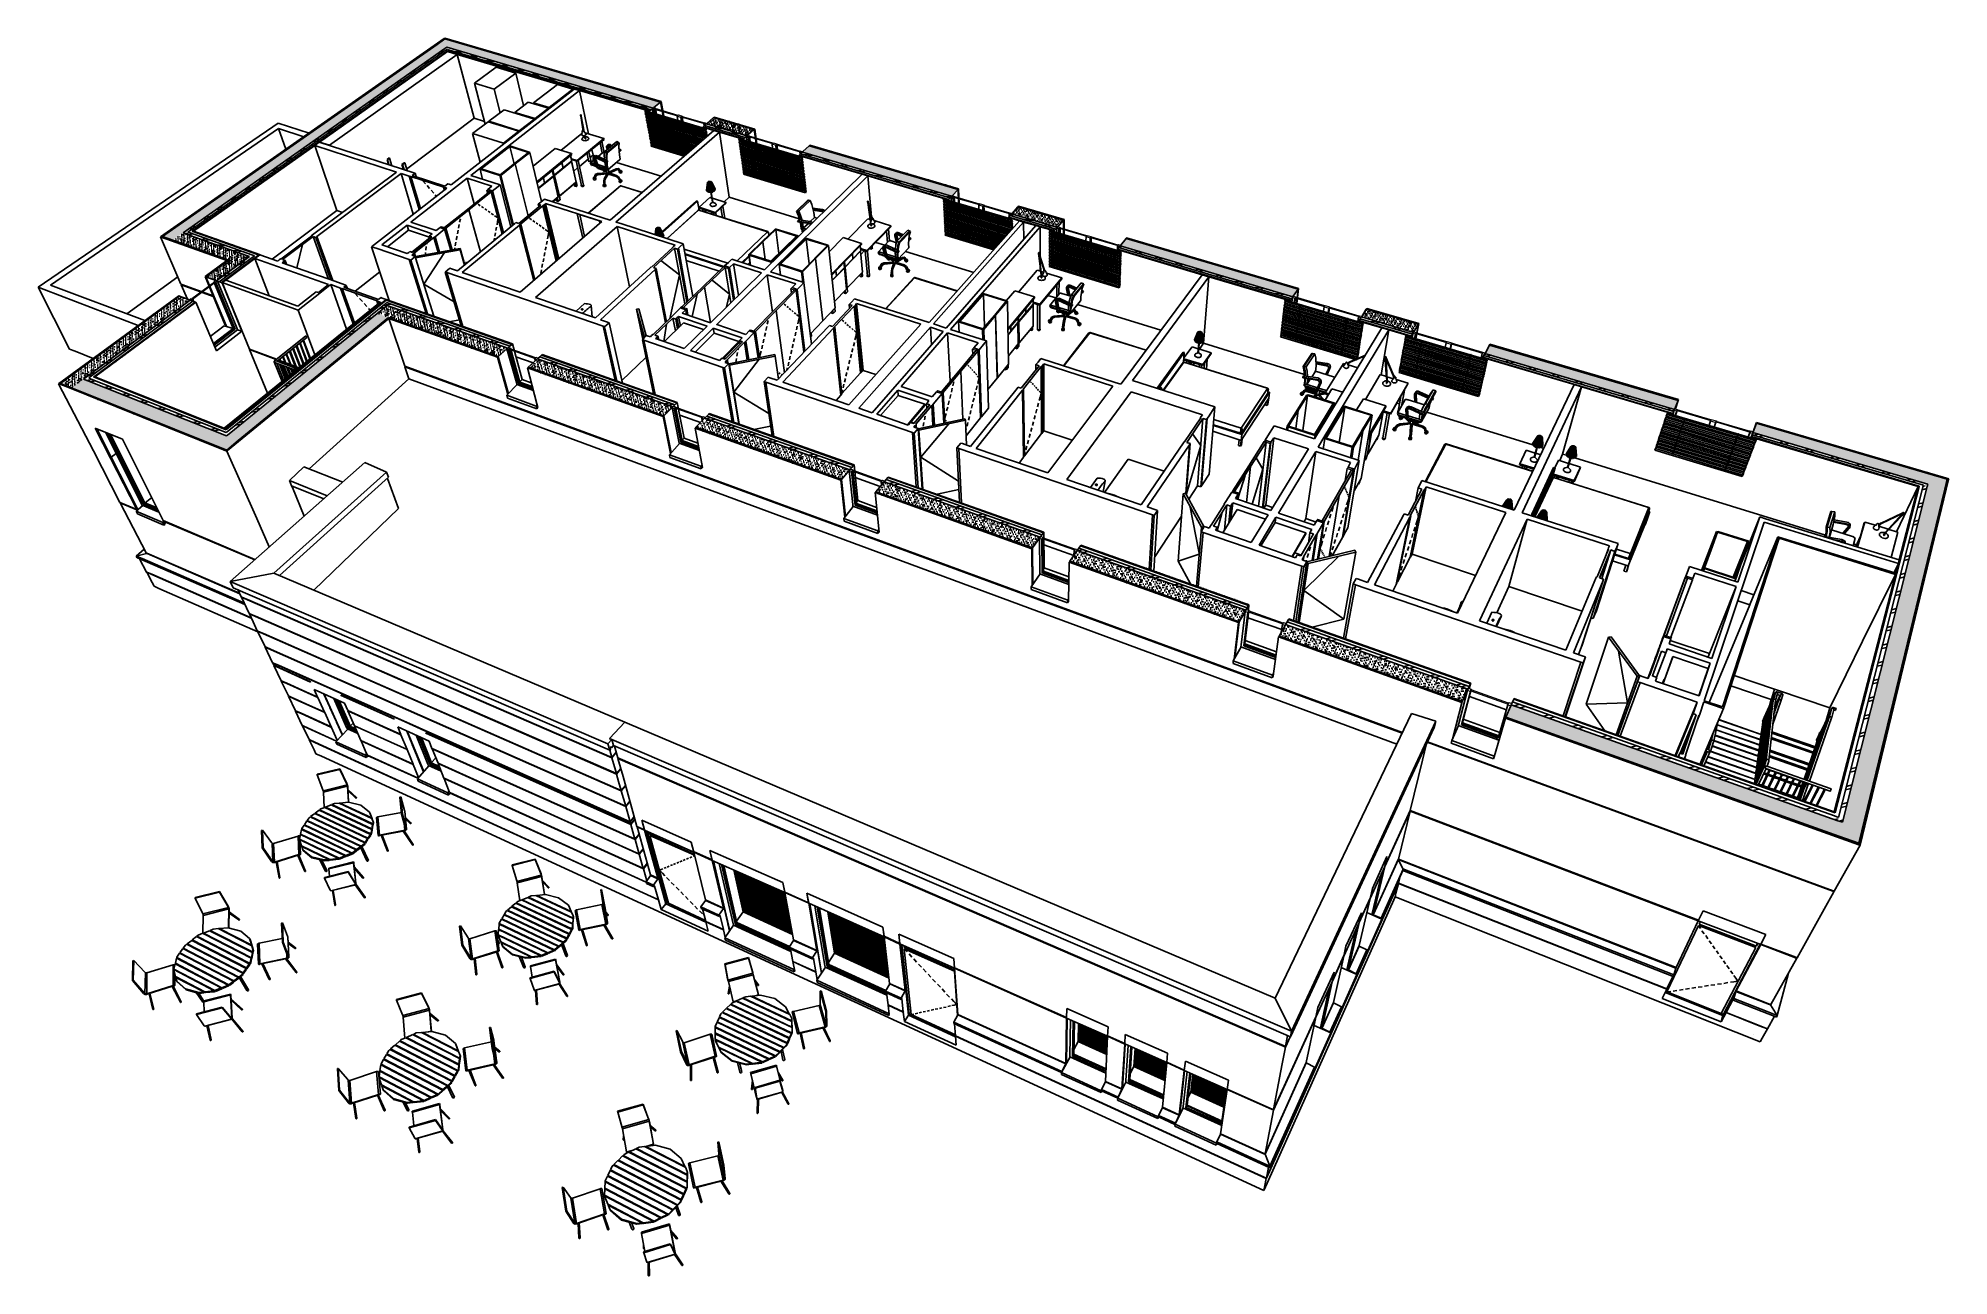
# Model space of a CAD drawing. Header units: millimetres. Extents: x 14050 to 24936, y -11631 to -4577.
import ezdxf

# ---------------------------------------------------------------- set-up
doc = ezdxf.new("R2010")
doc.units = ezdxf.units.MM
doc.header["$MEASUREMENT"] = 0
for name, color, linetype in [('NewA-Ee_25_10-M_WallsExternal', 7, 'Continuous'), ('NewA-Ee_25_10-M_WallsInternal', 7, 'Continuous'), ('NewA-Ee_30_40-M_Floors', 7, 'Continuous'), ('NewA-Ee_35_10-M_StairsInternal', 7, 'Continuous'), ('NewA-Ee_40_20-M_GeneralFFAndEInternalFixed', 7, 'Continuous'), ('NewA-Ee_40_20-M_GeneralFFAndEInternalMovable', 7, 'Continuous'), ('NewA-Ee_40_20-M_GeneralFFAndEInternalSanitary', 7, 'Continuous'), ('NewA-Ss_25_15_60_05-M_BalustradeAndGuardingSystems', 7, 'Continuous')]:
    doc.layers.add(name, color=color, linetype=linetype)

# ---------------------------------------------------------------- blocks, each defined once
blk = doc.blocks.new('Section Elem_1_1', base_point=(19801, -7873))
at = {"layer": 'NewA-Ee_25_10-M_WallsExternal', "linetype": 'Continuous'}
for p, q in [((24072, -9818), (24226, -9542)), ((23922, -10084), (24070, -9820)), ((23959, -10147), (24022, -9907)), ((24063, -9818), (24065, -9818)), ((24065, -9815), (24065, -9815)), ((24065, -9815), (24066, -9816)), ((24070, -9820), (24065, -9818)), ((24066, -9816), (24072, -9818)), ((24071, -9817), (24070, -9820)), ((23914, -10084), (23916, -10085)), ((23915, -10082), (23915, -10082)), ((23917, -10082), (23915, -10082)), ((23916, -10085), (23920, -10087)), ((23917, -10082), (23922, -10084)), ((23920, -10087), (23921, -10084)), ((23920, -10087), (23959, -10147)), ((23855, -10205), (23855, -10206)), ((23855, -10206), (23903, -10224)), ((23856, -10204), (23856, -10204)), ((23904, -10223), (23856, -10204)), ((23856, -10204), (23856, -10204)), ((23903, -10223), (23856, -10204)), ((23903, -10223), (23856, -10205)), ((23873, -10277), (23903, -10224)), ((23902, -10125), (23959, -10147)), ((23903, -10223), (23903, -10222)), ((23903, -10223), (23903, -10223)), ((23903, -10223), (23903, -10223)), ((23903, -10224), (23903, -10223)), ((23903, -10224), (23903, -10223)), ((23944, -10152), (23904, -10223)), ((23954, -10156), (23951, -10155)), ((23959, -10147), (23954, -10156)), ((23826, -10258), (23826, -10258))]:
    blk.add_line(p, q, dxfattribs=at)
blk = doc.blocks.new('Section Elem_2_1', base_point=(19801, -7873))
at = {"layer": 'NewA-Ee_25_10-M_WallsExternal', "linetype": 'Continuous'}
for p, q in [((23509, -9607), (21867, -8982)), ((23511, -9604), (21868, -8979)), ((21799, -9259), (23381, -9877)), ((23383, -9874), (21800, -9257)), ((21825, -9312), (23369, -9916)), ((21825, -9321), (23365, -9925)), ((23330, -9996), (21800, -9393)), ((23330, -9997), (21800, -9393)), ((23329, -9997), (21800, -9394)), ((21800, -9395), (23329, -9998)), ((23536, -9551), (23511, -9604)), ((23894, -9686), (23536, -9551)), ((23866, -9740), (23894, -9686)), ((24063, -9818), (23865, -9742)), ((23866, -9740), (23866, -9739)), ((24065, -9815), (23866, -9740)), ((23723, -10010), (23914, -10084)), ((23725, -10006), (23724, -10006)), ((23915, -10082), (23725, -10007)), ((23707, -10059), (23951, -10155)), ((23708, -10053), (23708, -10054)), ((23708, -10053), (23709, -10053)), ((23708, -10054), (23708, -10055)), ((23708, -10054), (23709, -10054)), ((23711, -10050), (23902, -10125)), ((23915, -10082), (23914, -10084)), ((23650, -10146), (23650, -10146)), ((23856, -10205), (23667, -10130)), ((23667, -10131), (23855, -10206)), ((23856, -10204), (23668, -10130)), ((23856, -10204), (23668, -10130)), ((23856, -10205), (23855, -10206)), ((23856, -10204), (23856, -10205)), ((23856, -10204), (23856, -10204))]:
    blk.add_line(p, q, dxfattribs=at)
blk = doc.blocks.new('Section Elem_3_1', base_point=(19801, -7873))
at = {"layer": 'NewA-Ee_25_10-M_WallsExternal', "linetype": 'Continuous'}
for p, q in [((21938, -8693), (21868, -8979)), ((21722, -9299), (21867, -8982)), ((21723, -9296), (21868, -8979)), ((21867, -8982), (21800, -9257)), ((21649, -9573), (21705, -9337)), ((21651, -9571), (21708, -9330)), ((21799, -9259), (21657, -9573)), ((21658, -9570), (21800, -9257)), ((21827, -9313), (21701, -9593)), ((21825, -9321), (21702, -9596)), ((21827, -9313), (21799, -9259)), ((21810, -9356), (21800, -9393)), ((21825, -9321), (21827, -9313)), ((21800, -9395), (21047, -11076)), ((21048, -11075), (21800, -9393)), ((21800, -9395), (21786, -9450)), ((21800, -9394), (21800, -9395)), ((21576, -9618), (21639, -9481)), ((21577, -9616), (21640, -9478)), ((21651, -9571), (21650, -9574)), ((21653, -9571), (21654, -9569)), ((21657, -9573), (21701, -9593)), ((21506, -9888), (21559, -9655)), ((21562, -9648), (21509, -9885)), ((21701, -9596), (21701, -9593)), ((21515, -9885), (21577, -9749)), ((21576, -9752), (21515, -9888)), ((21621, -9773), (21560, -9909)), ((21619, -9782), (21560, -9912)), ((21576, -9752), (21621, -9773)), ((21619, -9782), (21621, -9773)), ((21422, -9953), (21489, -9806)), ((21422, -9956), (21489, -9809)), ((21508, -9889), (21509, -9885)), ((21510, -9886), (21511, -9884)), ((21560, -9909), (21515, -9888)), ((21405, -9992), (21357, -10217)), ((21358, -10218), (21408, -9985)), ((21560, -9909), (21559, -9912)), ((21430, -10076), (21364, -10220)), ((21365, -10218), (21430, -10073)), ((21475, -10098), (21410, -10242)), ((21473, -10106), (21411, -10245)), ((21475, -10098), (21430, -10076)), ((21475, -10098), (21473, -10106)), ((21088, -10684), (21330, -10154)), ((21088, -10686), (21330, -10157)), ((21356, -10220), (21357, -10217)), ((21358, -10218), (21357, -10221)), ((21360, -10218), (21361, -10216)), ((21360, -10216), (21360, -10216)), ((21364, -10220), (21410, -10242)), ((21410, -10245), (21410, -10242)), ((21040, -10936), (21275, -10416)), ((21275, -10418), (21040, -10938)), ((21320, -10449), (21067, -11014)), ((21322, -10441), (21068, -11006)), ((21138, -10423), (21088, -10684)), ((21275, -10418), (21322, -10441)), ((21320, -10449), (21322, -10441)), ((21088, -10686), (21040, -10936)), ((21081, -10681), (21083, -10682)), ((21081, -10683), (21083, -10684)), ((21088, -10684), (21083, -10682)), ((21083, -10684), (21088, -10686)), ((21068, -11006), (21013, -10981)), ((21035, -10936), (21033, -10935)), ((21035, -10933), (21034, -10933)), ((21040, -10936), (21035, -10933)), ((21040, -10938), (21035, -10936)), ((21068, -11006), (21040, -10938)), ((21001, -11054), (21048, -11075)), ((21001, -11054), (21047, -11075)), ((21047, -11076), (21001, -11055)), ((21047, -11076), (21038, -11126)), ((21047, -11075), (21047, -11076)), ((21047, -11075), (21047, -11075)), ((21047, -11075), (21047, -11075)), ((21048, -11075), (21060, -11011)), ((21063, -11013), (21067, -11014)), ((21067, -11014), (21068, -11006))]:
    blk.add_line(p, q, dxfattribs=at)
blk = doc.blocks.new('Section Elem_4_1', base_point=(19801, -7873))
at = {"layer": 'NewA-Ee_25_10-M_WallsExternal', "linetype": 'Continuous'}
for p, q in [((15298, -7955), (15274, -7903)), ((15274, -7903), (15274, -7903)), ((15332, -7970), (15298, -7955)), ((15299, -7957), (15300, -7956)), ((15300, -7956), (15299, -7957)), ((15299, -7957), (15333, -7972)), ((15342, -8047), (15299, -7957)), ((15300, -7956), (15300, -7956)), ((15300, -7956), (15300, -7956)), ((15300, -7956), (15333, -7970)), ((15333, -7971), (15300, -7956)), ((15332, -7970), (15332, -7970)), ((15332, -7970), (15332, -7970)), ((15333, -7972), (15333, -7972)), ((15375, -8061), (15342, -8047)), ((15344, -8047), (15343, -8047)), ((15343, -8049), (15344, -8048)), ((15344, -8048), (15343, -8049)), ((15343, -8049), (15376, -8063)), ((15385, -8137), (15343, -8049)), ((15344, -8048), (15344, -8047)), ((15344, -8047), (15376, -8062)), ((15376, -8062), (15344, -8048)), ((15375, -8061), (15375, -8061)), ((15375, -8061), (15375, -8061)), ((15376, -8063), (15376, -8063)), ((15418, -8151), (15385, -8137)), ((15386, -8138), (15386, -8137)), ((15386, -8139), (15386, -8138)), ((15386, -8138), (15386, -8138)), ((15386, -8138), (15386, -8139)), ((15386, -8138), (15386, -8138)), ((15419, -8152), (15386, -8138)), ((15419, -8153), (15386, -8138)), ((15386, -8139), (15419, -8153)), ((15392, -8151), (15386, -8139)), ((15425, -8166), (15392, -8151)), ((15393, -8153), (15393, -8152)), ((15393, -8152), (15393, -8152)), ((15426, -8167), (15393, -8152)), ((15393, -8153), (15393, -8153)), ((15393, -8153), (15393, -8153)), ((15426, -8167), (15393, -8153)), ((15393, -8153), (15426, -8168)), ((15434, -8240), (15393, -8153)), ((15418, -8151), (15418, -8151)), ((15418, -8151), (15418, -8151)), ((15419, -8152), (15419, -8152)), ((15419, -8153), (15419, -8153)), ((15425, -8166), (15425, -8166)), ((15425, -8166), (15425, -8166)), ((15426, -8166), (15426, -8166)), ((15426, -8168), (15426, -8168)), ((15466, -8254), (15434, -8240)), ((15434, -8242), (15435, -8241)), ((15434, -8242), (15435, -8241)), ((15467, -8256), (15434, -8242)), ((15475, -8326), (15434, -8242)), ((15435, -8241), (15435, -8240)), ((15435, -8240), (15435, -8240)), ((15467, -8255), (15435, -8240)), ((15467, -8255), (15435, -8241)), ((15466, -8254), (15466, -8254)), ((15466, -8254), (15466, -8254)), ((15467, -8255), (15467, -8255)), ((15467, -8255), (15467, -8255)), ((15467, -8256), (15467, -8256)), ((15475, -8326), (15475, -8326)), ((15507, -8341), (15475, -8326)), ((15475, -8328), (15476, -8327)), ((15475, -8328), (15476, -8327)), ((15508, -8342), (15475, -8328)), ((15515, -8411), (15475, -8328)), ((15476, -8327), (15476, -8327)), ((15508, -8341), (15476, -8327)), ((15507, -8341), (15507, -8341)), ((15508, -8342), (15508, -8342)), ((15547, -8425), (15515, -8411)), ((15516, -8412), (15516, -8411)), ((15516, -8412), (15516, -8412)), ((15516, -8412), (15516, -8412)), ((15548, -8426), (15516, -8412)), ((15548, -8427), (15516, -8412)), ((15554, -8494), (15516, -8412)), ((15547, -8425), (15547, -8425)), ((15547, -8425), (15547, -8425)), ((15548, -8427), (15548, -8427)), ((15586, -8509), (15554, -8494)), ((15555, -8496), (15556, -8495)), ((15555, -8496), (15556, -8495)), ((15587, -8510), (15555, -8496)), ((15593, -8575), (15555, -8496)), ((15556, -8495), (15556, -8495)), ((15587, -8510), (15556, -8495)), ((15586, -8508), (15586, -8509)), ((15586, -8509), (15586, -8509)), ((15587, -8510), (15587, -8510)), ((15625, -8590), (15593, -8575)), ((15594, -8577), (15595, -8577)), ((15595, -8577), (15594, -8577)), ((15594, -8577), (15626, -8592)), ((15621, -8634), (15594, -8577)), ((15595, -8577), (15595, -8576)), ((15595, -8577), (15595, -8577)), ((15626, -8591), (15595, -8577)), ((15625, -8590), (15625, -8590)), ((15625, -8590), (15625, -8590)), ((15626, -8592), (15626, -8592)), ((15652, -8648), (15652, -8648))]:
    blk.add_line(p, q, dxfattribs=at)
blk = doc.blocks.new('Section Elem_5_1', base_point=(19801, -7873))
at = {"layer": 'NewA-Ee_25_10-M_WallsExternal', "linetype": 'Continuous'}
for p, q in [((17382, -8785), (17461, -9070)), ((17489, -9034), (17504, -9089)), ((17771, -9159), (17489, -9034)), ((17461, -9070), (17504, -9089)), ((17463, -9071), (17462, -9073)), ((17462, -9073), (17539, -9346)), ((17462, -9073), (17505, -9092)), ((17504, -9089), (17504, -9089)), ((17784, -9213), (17771, -9159)), ((17784, -9213), (17890, -9260)), ((17785, -9216), (17890, -9263)), ((17877, -9206), (17877, -9206)), ((17877, -9206), (18293, -9390)), ((17890, -9260), (17877, -9206)), ((17513, -9386), (17539, -9349)), ((17539, -9346), (17580, -9365)), ((17539, -9349), (17541, -9347)), ((17581, -9368), (17539, -9349)), ((17890, -9260), (17890, -9260)), ((17958, -9533), (17896, -9266)), ((17990, -9665), (17897, -9266)), ((17555, -9405), (17513, -9386)), ((17515, -9395), (17513, -9386)), ((17557, -9414), (17515, -9395)), ((17543, -9469), (17584, -9488)), ((17543, -9469), (17543, -9470)), ((17543, -9470), (17585, -9489)), ((17584, -9489), (17543, -9470)), ((17543, -9470), (17543, -9470)), ((17561, -9409), (17560, -9409)), ((17562, -9409), (17561, -9408)), ((17562, -9410), (17561, -9409)), ((17562, -9408), (17562, -9408)), ((17582, -9364), (17584, -9365)), ((18293, -9390), (18303, -9444)), ((18303, -9444), (18439, -9505)), ((18303, -9447), (18440, -9508)), ((18863, -9643), (18430, -9451)), ((18430, -9451), (18430, -9451)), ((18430, -9451), (18439, -9505)), ((17584, -9488), (17585, -9488)), ((17626, -9510), (17625, -9509)), ((17928, -9575), (17826, -9528)), ((17931, -9584), (17828, -9537)), ((17852, -9488), (17954, -9535)), ((17954, -9537), (17852, -9491)), ((17934, -9579), (17933, -9579)), ((17934, -9578), (17934, -9577)), ((17935, -9580), (17934, -9579)), ((17936, -9578), (17935, -9578)), ((17936, -9579), (17935, -9578)), ((17955, -9533), (17957, -9534)), ((18439, -9505), (18439, -9505)), ((18445, -9510), (18490, -9774)), ((18513, -9905), (18446, -9510)), ((17853, -9611), (17954, -9657)), ((17853, -9612), (17954, -9658)), ((17954, -9659), (17853, -9613)), ((17954, -9657), (17954, -9657)), ((17964, -9702), (17954, -9659)), ((17989, -9666), (17979, -9625)), ((18869, -9696), (18863, -9643)), ((19267, -9822), (18954, -9684)), ((18954, -9684), (18960, -9737)), ((18461, -9818), (18329, -9758)), ((18463, -9827), (18331, -9766)), ((18354, -9716), (18486, -9776)), ((18486, -9779), (18354, -9719)), ((18487, -9775), (18489, -9775)), ((18869, -9696), (18960, -9737)), ((18869, -9699), (18960, -9740)), ((18960, -9737), (18960, -9737)), ((18965, -9741), (18993, -10002)), ((19009, -10144), (18966, -9742)), ((18350, -9839), (18481, -9899)), ((18350, -9839), (18481, -9900)), ((18360, -9894), (18350, -9840)), ((18481, -9900), (18350, -9840)), ((18466, -9822), (18466, -9822)), ((18467, -9822), (18466, -9822)), ((18468, -9821), (18467, -9821)), ((18468, -9821), (18467, -9821)), ((18468, -9820), (18468, -9820)), ((18481, -9898), (18481, -9899)), ((18481, -9899), (18481, -9899)), ((18481, -9900), (18489, -9943)), ((18505, -9865), (18512, -9906)), ((19271, -9875), (19267, -9822)), ((19271, -9875), (19909, -10159)), ((19271, -9878), (19909, -10162)), ((18966, -10048), (18877, -10008)), ((18901, -9965), (18989, -10005)), ((18990, -10007), (18902, -9967)), ((18991, -10003), (18992, -10004)), ((18966, -10056), (18879, -10016)), ((18892, -10087), (18979, -10127)), ((18892, -10089), (18899, -10142)), ((18979, -10129), (18892, -10089)), ((18893, -10088), (18980, -10128)), ((18970, -10051), (18969, -10051)), ((18971, -10051), (18970, -10050)), ((18971, -10052), (18970, -10051)), ((18971, -10050), (18971, -10050)), ((18979, -10127), (18980, -10127)), ((19009, -10144), (19008, -10143)), ((19883, -10466), (19266, -10185)), ((19881, -10473), (19267, -10193)), ((19289, -10141), (19905, -10421)), ((19905, -10423), (19290, -10143)), ((19908, -10418), (19912, -10163)), ((19909, -10419), (19913, -10164)), ((19276, -10263), (21001, -11054)), ((21001, -11055), (19276, -10265)), ((19277, -10264), (21001, -11054)), ((20143, -10263), (20241, -10307)), ((20143, -10266), (20241, -10310)), ((20228, -10564), (20244, -10311)), ((20243, -10311), (20228, -10563)), ((19905, -10423), (19883, -10466)), ((19907, -10419), (19908, -10419)), ((19908, -10421), (19908, -10418)), ((20480, -10413), (20580, -10458)), ((20480, -10416), (20580, -10460)), ((19883, -10468), (19883, -10466)), ((20109, -10569), (20131, -10525)), ((20131, -10523), (20225, -10566)), ((20225, -10568), (20131, -10525)), ((20554, -10711), (20582, -10461)), ((20554, -10712), (20582, -10462)), ((20109, -10577), (20109, -10569)), ((20203, -10612), (20109, -10569)), ((20201, -10619), (20109, -10577)), ((20203, -10612), (20225, -10568)), ((20203, -10612), (20203, -10614)), ((20226, -10564), (20227, -10564)), ((20228, -10563), (20228, -10566)), ((20824, -10569), (21081, -10683)), ((20825, -10567), (21081, -10681)), ((20434, -10717), (20433, -10725)), ((20527, -10768), (20433, -10725)), ((20455, -10673), (20434, -10717)), ((20530, -10761), (20434, -10717)), ((20455, -10670), (20551, -10714)), ((20551, -10716), (20455, -10673)), ((20551, -10716), (20530, -10761)), ((20530, -10763), (20530, -10761)), ((20552, -10712), (20553, -10712)), ((20554, -10714), (20554, -10711)), ((21081, -10683), (21082, -10681)), ((20765, -10876), (20766, -10868)), ((21063, -11013), (20765, -10876)), ((20766, -10868), (20787, -10823)), ((21013, -10981), (20766, -10868)), ((20787, -10821), (21034, -10933)), ((21033, -10935), (20787, -10823)), ((21033, -10935), (21034, -10933)), ((21001, -11055), (21001, -11054)), ((21001, -11054), (21001, -11054))]:
    blk.add_line(p, q, dxfattribs=at)
blk = doc.blocks.new('Section Elem_6_1', base_point=(19801, -7873))
at = {"layer": 'NewA-Ee_25_10-M_WallsInternal', "linetype": 'Continuous'}
for p, q in [((23826, -7749), (23754, -7726)), ((23803, -7806), (23734, -7784)), ((24445, -8014), (24258, -8393))]:
    blk.add_line(p, q, dxfattribs=at)
blk = doc.blocks.new('Section Elem_7_1', base_point=(19801, -7873))
at = {"layer": 'NewA-Ee_25_10-M_WallsExternal', "linetype": 'Continuous'}
h = blk.add_hatch(dxfattribs=at)
h.set_pattern_fill('Structural_Concrete_0001', color=256, style=0, pattern_type=2)
h.set_pattern_definition([(343.6059, (19801.115, -7873.17), (45.42865, 33.9188), [5.9698, -29.84902]), (343.6059, (19841.01, -7861.267), (45.42865, 33.9188), [5.9698, -29.84902]), (16.6148, (19801.115, -7873.17), (-28.8295, 32.1238), [6.93898, -34.6949]), (16.6148, (19835.477, -7883.28), (-28.8295, 32.1238), [6.93898, -34.6949]), (75.8915, (19806.84, -7874.86), (74.2581, 1.795), [3.78315, -18.91575]), (75.8915, (19841.204, -7884.966), (74.2581, 1.795), [3.78315, -18.91575]), (343.6059, (19805.486, -7869.908), (8.742748, 6.52768), [0, -11.93961, 0, -17.909414]), (8.88632, (19811.213, -7871.593), (-1.917273, 6.998621), [0, -10.841168, 0, -18.068614])])
h.paths.add_polyline_path([(16322, -4613), (16377, -4629), (17553, -4976), (17596, -4942), (16367, -4581)])
h = blk.add_hatch(dxfattribs=at)
h.set_pattern_fill('Render_0001', color=256, style=0, pattern_type=2)
h.set_pattern_definition([(8.9219, (19826.314, -7854.081), (-2.681477, 9.210663), [0, -12.631725, 0, -18.947588]), (60.25193, (19859.94, -7863.937), (-18.09781, 1.229367), [0, -5.399856, 0, -9.327023])])
h.paths.add_polyline_path([(16363, -4580), (17596, -4941), (17599, -4939), (16366, -4577)])
h = blk.add_hatch(dxfattribs=at)
h.set_pattern_fill('Insulation_0001', color=256, style=0, pattern_type=2)
h.set_pattern_definition([(8.9135, (19801.115, -7873.17), (-10.4243, 38.15138), []), (8.9135, (19799.03, -7865.54), (-10.4243, 38.15138), [])])
h.paths.add_polyline_path([(16366, -4637), (16379, -4641), (17543, -4985), (17553, -4976), (16377, -4629)])
h = blk.add_hatch(dxfattribs=at)
h.set_pattern_fill('Plaster_0001', color=256, style=0, pattern_type=2)
h.set_pattern_definition([(343.52623, (19801.115, -7873.172), (12.59919, 9.59842), [0, -10.090394]), (343.52623, (19812.252, -7869.803), (12.59919, 9.59842), [0, -10.090394])])
h.paths.add_polyline_path([(16378, -4653), (17532, -4994), (17534, -4992), (16381, -4651)])
h = blk.add_hatch(dxfattribs=at)
h.set_pattern_fill('Plaster_0001', color=256, style=0, pattern_type=2)
h.set_pattern_definition([(343.52623, (19801.115, -7873.172), (11.81399, 10.31644), [0, -10.853685]), (343.52623, (19812.226, -7869.552), (11.81399, 10.31644), [0, -10.853685])])
h.paths.add_polyline_path([(17838, -5082), (17836, -5084), (18067, -5152), (18070, -5150)])
h = blk.add_hatch(dxfattribs=at)
h.set_pattern_fill('Insulation_0001', color=256, style=0, pattern_type=2)
h.set_pattern_definition([(9.4733, (19801.115, -7873.17), (-16.5352, 41.3931), []), (9.4733, (19797.808, -7864.893), (-16.5352, 41.3931), [])])
h.paths.add_polyline_path([(17857, -5066), (17847, -5074), (18078, -5143), (18088, -5134)])
h = blk.add_hatch(dxfattribs=at)
h.set_pattern_fill('Structural_Concrete_0001', color=256, style=0, pattern_type=2)
h.set_pattern_definition([(343.6022, (19801.115, -7873.17), (42.22295, 36.87073), [6.49376, -32.4688]), (343.6022, (19840.915, -7860.236), (42.22295, 36.87073), [6.49376, -32.4688]), (18.005, (19801.115, -7873.17), (-34.9551, 34.9343), [6.97496, -34.8748]), (18.005, (19838.493, -7884.17), (-34.9551, 34.9343), [6.97496, -34.8748]), (84.2204, (19807.344, -7875.005), (77.178, 1.9364), [4.00955, -20.04775]), (84.2204, (19844.72, -7886.004), (77.178, 1.9364), [4.00955, -20.04775]), (343.60223, (19805.178, -7869.624), (8.12581, 7.095776), [0, -12.987513, 0, -19.48127]), (9.45827, (19811.407, -7871.457), (-3.064201, 7.610028), [0, -11.06733, 0, -18.445548])])
h.paths.add_polyline_path([(17857, -5066), (18088, -5134), (18091, -5131), (18129, -5098), (17898, -5030), (17860, -5063)])
h = blk.add_hatch(dxfattribs=at)
h.set_pattern_fill('Render_0001', color=256, style=0, pattern_type=2)
h.set_pattern_definition([(9.4367, (19824.674, -7852.599), (-4.043372, 9.928405), [0, -12.864923, 0, -19.297384]), (67.03085, (19860.94, -7863.228), (-18.961495, 1.32841), [0, -5.48794, 0, -9.47917])])
h.paths.add_polyline_path([(17902, -5027), (17899, -5030), (18129, -5097), (18132, -5095)])
h = blk.add_hatch(dxfattribs=at)
h.set_pattern_fill('Structural_Concrete_0001', color=256, style=0, pattern_type=2)
h.set_pattern_definition([(343.6148, (19801.115, -7873.17), (39.49874, 39.0947), [6.8951, -34.4754]), (343.6148, (19840.71, -7859.46), (39.49874, 39.0947), [6.8951, -34.4754]), (19.1017, (19801.115, -7873.17), (-39.7861, 37.0529), [6.9836, -34.91807]), (19.1017, (19840.805, -7884.84), (-39.7861, 37.0529), [6.9836, -34.91807]), (90.2162, (19807.73, -7875.12), (79.2849, 2.0418), [4.23045, -21.15225]), (90.2162, (19847.42, -7886.79), (79.2849, 2.0418), [4.23045, -21.15225]), (343.6148, (19804.916, -7869.41), (7.601536, 7.523777), [0, -13.79017, 0, -20.685255]), (9.89455, (19811.531, -7871.355), (-3.980002, 8.07084), [0, -11.214455, 0, -18.69076])])
h.paths.add_polyline_path([(18443, -5190), (18404, -5227), (19254, -5478), (19291, -5439)])
h = blk.add_hatch(dxfattribs=at)
h.set_pattern_fill('Render_0001', color=256, style=0, pattern_type=2)
h.set_pattern_definition([(9.87568, (19823.177, -7851.335), (-5.23673, 10.5408), [0, -13.044734, 0, -19.5671]), (72.77836, (19861.697, -7862.625), (-19.68418, 1.41319), [0, -5.615614, 0, -9.699696])])
h.paths.add_polyline_path([(18447, -5187), (18444, -5189), (19292, -5438), (19294, -5435)])
h = blk.add_hatch(dxfattribs=at)
h.set_pattern_fill('Plaster_0001', color=256, style=0, pattern_type=2)
h.set_pattern_definition([(343.52623, (19801.115, -7873.172), (11.067903, 10.95473), [0, -11.532956]), (343.52623, (19812.178, -7869.33), (11.067903, 10.95473), [0, -11.532956])])
h.paths.add_polyline_path([(18383, -5246), (19235, -5498), (19237, -5496), (18386, -5244)])
h = blk.add_hatch(dxfattribs=at)
h.set_pattern_fill('Insulation_0001', color=256, style=0, pattern_type=2)
h.set_pattern_definition([(9.9158, (19801.115, -7873.17), (-21.49744, 43.96), []), (9.9158, (19796.815, -7864.38), (-21.49744, 43.96), [])])
h.paths.add_polyline_path([(18404, -5227), (18394, -5236), (19245, -5487), (19254, -5478)])
h = blk.add_hatch(dxfattribs=at)
h.set_pattern_fill('Structural_Concrete_0001', color=256, style=0, pattern_type=2)
h.set_pattern_definition([(343.6148, (19801.115, -7873.17), (36.4463, 41.5455), [7.3324, -36.6622]), (343.6148, (19840.44, -7858.604), (36.4463, 41.5455), [7.3324, -36.6622]), (20.3255, (19801.115, -7873.17), (-45.0887, 39.3886), [6.9897, -34.9487]), (20.3255, (19843.323, -7885.58), (-45.0887, 39.3886), [6.9897, -34.9487]), (96.095, (19808.15, -7875.24), (81.535, 2.1568), [4.5219, -22.6095]), (96.095, (19850.36, -7887.65), (81.535, 2.1568), [4.5219, -22.6095]), (343.6148, (19804.622, -7869.174), (7.014088, 7.99543), [0, -14.664884, 0, -21.997326]), (10.37118, (19811.656, -7871.2425), (-4.988787, 8.57883), [0, -11.366864, 0, -18.94477])])
h.paths.add_polyline_path([(19596, -5579), (19857, -5656), (19892, -5615), (19632, -5539)])
h = blk.add_hatch(dxfattribs=at)
h.set_pattern_fill('Render_0001', color=256, style=0, pattern_type=2)
h.set_pattern_definition([(10.3505, (19821.469, -7849.97), (-6.555697, 11.20255), [0, -13.22121, 0, -19.83182]), (78.8241, (19862.426, -7861.974), (-20.4518, 1.50508), [0, -5.81004, 0, -10.03553])])
h.paths.add_polyline_path([(19633, -5538), (19893, -5614), (19895, -5611), (19635, -5535)])
h = blk.add_hatch(dxfattribs=at)
h.set_pattern_fill('Plaster_0001', color=256, style=0, pattern_type=2)
h.set_pattern_definition([(343.5262, (19801.115, -7873.172), (10.215346, 11.64458), [0, -12.267855]), (343.5262, (19812.105, -7869.089), (10.215346, 11.64458), [0, -12.267855])])
h.paths.add_polyline_path([(19580, -5597), (19578, -5599), (19840, -5676), (19841, -5674)])
h = blk.add_hatch(dxfattribs=at)
h.set_pattern_fill('Insulation_0001', color=256, style=0, pattern_type=2)
h.set_pattern_definition([(10.3944, (19801.115, -7873.17), (-26.9852, 46.7349), []), (10.3944, (19795.72, -7863.825), (-26.9852, 46.7349), [])])
h.paths.add_polyline_path([(19596, -5579), (19588, -5588), (19849, -5665), (19857, -5656)])
h = blk.add_hatch(dxfattribs=at)
h.set_pattern_fill('Insulation_0001', color=256, style=0, pattern_type=2)
h.set_pattern_definition([(10.9344, (19801.115, -7873.17), (-33.3012, 49.8579), []), (10.9344, (19794.455, -7863.2), (-33.3012, 49.8579), [])])
h.paths.add_polyline_path([(20214, -5761), (20206, -5771), (21192, -6062), (21199, -6051)])
h = blk.add_hatch(dxfattribs=at)
h.set_pattern_fill('Structural_Concrete_0001', color=256, style=0, pattern_type=2)
h.set_pattern_definition([(343.6148, (19801.115, -7873.17), (32.8275, 44.3018), [7.8249, -39.12435]), (343.6148, (19840.05, -7857.643), (32.8275, 44.3018), [7.8249, -39.12435]), (21.7442, (19801.115, -7873.17), (-51.15, 42.017), [6.9863, -34.9313]), (21.7442, (19846.16, -7886.416), (-51.15, 42.017), [6.9863, -34.9313]), (101.984, (19808.62, -7875.38), (83.9774, 2.2848), [4.9023, -24.5117]), (101.984, (19853.664, -7888.62), (83.9774, 2.2848), [4.9023, -24.5117]), (343.6148, (19804.274, -7868.909), (6.317655, 8.525893), [0, -15.64974, 0, -23.47461]), (10.90866, (19811.781, -7871.116), (-6.149354, 9.150374), [0, -11.521085, 0, -19.20181])])
h.paths.add_polyline_path([(20214, -5761), (21199, -6051), (21229, -6007), (20248, -5719)])
h = blk.add_hatch(dxfattribs=at)
h.set_pattern_fill('Render_0001', color=256, style=0, pattern_type=2)
h.set_pattern_definition([(10.8858, (19819.445, -7848.434), (-8.072574, 11.94688), [0, -13.39973, 0, -20.0996]), (85.2849, (19863.145, -7861.243), (-21.30024, 1.60877), [0, -6.09838, 0, -10.533564])])
h.paths.add_polyline_path([(20251, -5716), (20249, -5718), (21229, -6006), (21231, -6003)])
h = blk.add_hatch(dxfattribs=at)
h.set_pattern_fill('Plaster_0001', color=256, style=0, pattern_type=2)
h.set_pattern_definition([(343.5262, (19801.115, -7873.172), (9.20372, 12.42082), [0, -13.0957]), (343.5262, (19811.996, -7868.818), (9.20372, 12.42082), [0, -13.0957])])
h.paths.add_polyline_path([(20199, -5780), (20197, -5782), (21183, -6074), (21185, -6071)])
h = blk.add_hatch(dxfattribs=at)
h.set_pattern_fill('Plaster_0001', color=256, style=0, pattern_type=2)
h.set_pattern_definition([(343.5262, (19801.115, -7873.172), (8.04728, 13.264405), [0, -13.996424]), (343.5262, (19811.85, -7868.524), (8.04728, 13.264405), [0, -13.996424])])
h.paths.add_polyline_path([(21576, -6187), (21574, -6190), (21872, -6278), (21874, -6275)])
h = blk.add_hatch(dxfattribs=at)
h.set_pattern_fill('Insulation_0001', color=256, style=0, pattern_type=2)
h.set_pattern_definition([(11.5236, (19801.115, -7873.17), (-40.3195, 53.2527), []), (11.5236, (19793.05, -7862.52), (-40.3195, 53.2527), [])])
h.paths.add_polyline_path([(21589, -6166), (21582, -6177), (21880, -6265), (21886, -6254)])
h = blk.add_hatch(dxfattribs=at)
h.set_pattern_fill('Structural_Concrete_0001', color=256, style=0, pattern_type=2)
h.set_pattern_definition([(343.6148, (19801.115, -7873.17), (28.6938, 47.2962), [8.3604, -41.8022]), (343.6148, (19839.524, -7856.6), (28.6938, 47.2962), [8.3604, -41.8022]), (23.339, (19801.115, -7873.17), (-57.8411, 44.8739), [6.9721, -34.8604]), (23.339, (19849.24, -7887.32), (-57.8411, 44.8739), [6.9721, -34.8604]), (107.5488, (19809.136, -7875.53), (86.535, 2.4223), [5.3705, -26.8525]), (107.5488, (19857.26, -7889.68), (86.535, 2.4223), [5.3705, -26.8525]), (343.6148, (19803.876, -7868.621), (5.52212, 9.10215), [0, -16.72087, 0, -25.081305]), (11.4951, (19811.897, -7870.979), (-7.438526, 9.77151), [0, -11.67007, 0, -19.45011])])
h.paths.add_polyline_path([(21589, -6166), (21886, -6254), (21914, -6207), (21617, -6121)])
h = blk.add_hatch(dxfattribs=at)
h.set_pattern_fill('Render_0001', color=256, style=0, pattern_type=2)
h.set_pattern_definition([(11.46973, (19817.134, -7846.767), (-9.75704, 12.75562), [0, -13.57214, 0, -20.35821]), (91.7736, (19863.817, -7860.45), (-22.20584, 1.72181), [0, -6.49134, 0, -11.21231])])
h.paths.add_polyline_path([(21618, -6120), (21914, -6207), (21916, -6204), (21620, -6117)])
h = blk.add_hatch(dxfattribs=at)
h.set_pattern_fill('Plaster_0001', color=256, style=0, pattern_type=2)
h.set_pattern_definition([(343.52623, (19801.115, -7873.172), (6.7142, 14.19154), [0, -14.9876]), (343.52623, (19811.658, -7868.201), (6.7142, 14.19154), [0, -14.9876])])
h.paths.add_polyline_path([(22280, -6398), (23363, -6719), (23364, -6716), (22282, -6396)])
h = blk.add_hatch(dxfattribs=at)
h.set_pattern_fill('Insulation_0001', color=256, style=0, pattern_type=2)
h.set_pattern_definition([(12.175, (19801.115, -7873.17), (-48.2006, 56.9846), []), (12.175, (19791.475, -7861.775), (-48.2006, 56.9846), [])])
h.paths.add_polyline_path([(22293, -6374), (22287, -6386), (23369, -6705), (23374, -6693)])
h = blk.add_hatch(dxfattribs=at)
h.set_pattern_fill('Structural_Concrete_0001', color=256, style=0, pattern_type=2)
h.set_pattern_definition([(343.6148, (19801.115, -7873.17), (23.9328, 50.5853), [8.94945, -44.7473]), (343.6148, (19838.84, -7855.453), (23.9328, 50.5853), [8.94945, -44.7473]), (25.1591, (19801.115, -7873.17), (-65.3075, 48.0139), [6.9464, -34.732]), (25.1591, (19852.63, -7888.32), (-65.3075, 48.0139), [6.9464, -34.732]), (112.7641, (19809.7, -7875.7), (89.2403, 2.5714), [5.94046, -29.7023]), (112.7641, (19861.22, -7890.84), (89.2403, 2.5714), [5.94046, -29.7023]), (343.6148, (19803.418, -7868.304), (4.60587, 9.73514), [0, -17.898907, 0, -26.84836]), (12.14327, (19812.004, -7870.829), (-8.88558, 10.454084), [0, -11.813785, 0, -19.68964])])
h.paths.add_polyline_path([(22319, -6326), (22293, -6374), (23374, -6693), (23395, -6642)])
h = blk.add_hatch(dxfattribs=at)
h.set_pattern_fill('Render_0001', color=256, style=0, pattern_type=2)
h.set_pattern_definition([(12.115, (19814.474, -7844.936), (-11.64707, 13.64408), [0, -13.73839, 0, -20.607586]), (98.1815, (19864.436, -7859.58), (-23.18311, 1.84645), [0, -7.010426, 0, -12.10892])])
h.paths.add_polyline_path([(22321, -6322), (22320, -6326), (23395, -6641), (23396, -6637)])
h = blk.add_hatch(dxfattribs=at)
h.set_pattern_fill('Plaster_0001', color=256, style=0, pattern_type=2)
h.set_pattern_definition([(343.52623, (19801.115, -7873.172), (4.768435, 15.47772), [0, -16.36469]), (343.52623, (19811.345, -7867.753), (4.768435, 15.47772), [0, -16.36469])])
h.paths.add_polyline_path([(23812, -6848), (23811, -6851), (24767, -7134), (24768, -7131)])
h = blk.add_hatch(dxfattribs=at)
h.set_pattern_fill('Insulation_0001', color=256, style=0, pattern_type=2)
h.set_pattern_definition([(13.1636, (19801.115, -7873.17), (-60.3256, 62.6016), []), (13.1636, (19789.05, -7860.65), (-60.3256, 62.6016), [])])
h.paths.add_polyline_path([(23820, -6825), (23816, -6837), (24792, -7125), (24814, -7132), (24817, -7119)])
h = blk.add_hatch(dxfattribs=at)
h.set_pattern_fill('Structural_Concrete_0001', color=256, style=0, pattern_type=2)
h.set_pattern_definition([(343.6056, (19801.115, -7873.17), (16.20895, 55.7151), [9.8642, -49.32106]), (343.6056, (19837.61, -7853.667), (16.20895, 55.7151), [9.8642, -49.32106]), (28.1234, (19801.115, -7873.17), (-77.0639, 52.9148), [6.8966, -34.48284]), (28.1234, (19857.89, -7889.88), (-77.0639, 52.9148), [6.8966, -34.48284]), (119.2577, (19810.58, -7875.96), (93.2728, 2.8002), [6.91745, -34.5873]), (119.2577, (19867.36, -7892.66), (93.2728, 2.8002), [6.91745, -34.5873]), (343.60564, (19802.674, -7867.811), (3.119414, 10.722371), [0, -19.728425, 0, -29.59264]), (13.15887, (19812.138, -7870.595), (-11.177158, 11.519237), [0, -12.006773, 0, -20.01129])])
h.paths.add_polyline_path([(23839, -6772), (23820, -6825), (24817, -7119), (24914, -7147), (24927, -7091)])
h = blk.add_hatch(dxfattribs=at)
h.set_pattern_fill('Render_0001', color=256, style=0, pattern_type=2)
h.set_pattern_definition([(13.0648, (19810.391, -7842.268), (-14.46895, 14.93942), [0, -13.94261, 0, -20.913913]), (106.1639, (19865.14, -7858.314), (-24.57865, 2.02897), [0, -7.908854, 0, -13.66075])])
h.paths.add_polyline_path([(23840, -6771), (24935, -7092), (24936, -7089), (23841, -6768)])
for p, q in [((16367, -4581), (16322, -4613)), ((16366, -4577), (16363, -4580)), ((16366, -4577), (17599, -4939)), ((16367, -4581), (17596, -4942)), ((16367, -4581), (17596, -4941)), ((16377, -4629), (17553, -4976)), ((16378, -4653), (16378, -4653)), ((16379, -4641), (17543, -4985)), ((16381, -4651), (17534, -4992)), ((16437, -4670), (17104, -4868)), ((17134, -4876), (17532, -4994)), ((17599, -4939), (17596, -4941)), ((17610, -5021), (17596, -4941)), ((17610, -5021), (17596, -4942)), ((17599, -4939), (17614, -5022)), ((17836, -5084), (17900, -5103)), ((17838, -5082), (18070, -5150)), ((17847, -5074), (18078, -5143)), ((17857, -5066), (18088, -5134)), ((17898, -5030), (18129, -5098)), ((17902, -5027), (17899, -5030)), ((17899, -5030), (17899, -5030)), ((17899, -5030), (18129, -5097)), ((17902, -5027), (18132, -5095)), ((17931, -5112), (18067, -5152)), ((18132, -5095), (18129, -5097)), ((18140, -5178), (18129, -5097)), ((18129, -5098), (18140, -5177)), ((18132, -5095), (18144, -5179)), ((18443, -5190), (19291, -5439)), ((18447, -5187), (18444, -5189)), ((18444, -5190), (18444, -5189)), ((18444, -5189), (19292, -5438)), ((18447, -5187), (19294, -5435)), ((18383, -5246), (18744, -5353)), ((18386, -5244), (19237, -5496)), ((18394, -5236), (19245, -5487)), ((18404, -5227), (19254, -5478)), ((18777, -5362), (19235, -5498)), ((19294, -5519), (19291, -5439)), ((19294, -5435), (19292, -5438)), ((19295, -5519), (19292, -5438)), ((19294, -5435), (19298, -5520)), ((19632, -5539), (19892, -5615)), ((19635, -5535), (19633, -5538)), ((19633, -5539), (19633, -5538)), ((19633, -5538), (19893, -5614)), ((19635, -5535), (19895, -5611)), ((19578, -5599), (19641, -5618)), ((19580, -5597), (19841, -5674)), ((19588, -5588), (19849, -5665)), ((19596, -5579), (19857, -5656)), ((19664, -5625), (19734, -5645)), ((19758, -5652), (19840, -5676)), ((19892, -5696), (19893, -5614)), ((19892, -5615), (19892, -5696)), ((19895, -5611), (19893, -5614)), ((19895, -5611), (19895, -5695)), ((20214, -5761), (21199, -6051)), ((20248, -5719), (21229, -6007)), ((20251, -5716), (20249, -5718)), ((20249, -5719), (20249, -5718)), ((20249, -5718), (21229, -6006)), ((20251, -5716), (21231, -6003)), ((20197, -5782), (20682, -5926)), ((20199, -5780), (21185, -6071)), ((20206, -5771), (21192, -6062)), ((20719, -5937), (21183, -6074)), ((21219, -6089), (21229, -6006)), ((21219, -6089), (21229, -6007)), ((21231, -6003), (21221, -6089)), ((21231, -6003), (21229, -6006)), ((21574, -6190), (21706, -6229)), ((21576, -6187), (21874, -6275)), ((21582, -6177), (21880, -6265)), ((21589, -6166), (21886, -6254)), ((21617, -6121), (21914, -6207)), ((21620, -6117), (21618, -6120)), ((21618, -6121), (21618, -6120)), ((21618, -6120), (21914, -6207)), ((21620, -6117), (21916, -6204)), ((21916, -6204), (21900, -6290)), ((21916, -6204), (21914, -6207)), ((21746, -6240), (21872, -6278)), ((21914, -6207), (21898, -6290)), ((21898, -6290), (21914, -6207)), ((22280, -6398), (22801, -6552)), ((22282, -6396), (23364, -6716)), ((22287, -6386), (23369, -6705)), ((22293, -6374), (23374, -6693)), ((22319, -6326), (22320, -6326)), ((22319, -6326), (23395, -6642)), ((22321, -6322), (22320, -6326)), ((22320, -6326), (23395, -6641)), ((22321, -6322), (23396, -6637)), ((22843, -6565), (23363, -6719)), ((23396, -6637), (23395, -6641)), ((23811, -6851), (24762, -7132)), ((23812, -6848), (24768, -7131)), ((23816, -6837), (24792, -7125)), ((23820, -6825), (24817, -7119)), ((23839, -6772), (24927, -7091)), ((23841, -6768), (23840, -6771)), ((23840, -6771), (24929, -7091)), ((23841, -6768), (24936, -7089)), ((24927, -7091), (24914, -7147)), ((24936, -7089), (24935, -7092))]:
    blk.add_line(p, q, dxfattribs=at)
at = {"layer": 'NewA-Ee_25_10-M_WallsExternal', "linetype": 'Continuous', "flags": 128}
for points in [[(16378, -4653), (16381, -4654), (16437, -4670)], [(17553, -4976), (17550, -4979), (17543, -4985), (17534, -4992), (17532, -4994)], [(17596, -4942), (17557, -4973), (17553, -4976)], [(17857, -5066), (17853, -5069), (17847, -5074), (17838, -5082), (17836, -5084)], [(17898, -5030), (17860, -5063), (17857, -5066)], [(18129, -5098), (18091, -5131), (18088, -5134)], [(18088, -5134), (18085, -5137), (18078, -5143), (18070, -5150), (18067, -5152)], [(18443, -5190), (18407, -5224), (18404, -5227)], [(18404, -5227), (18400, -5230), (18394, -5236), (18386, -5244), (18383, -5246)], [(19291, -5439), (19257, -5475), (19254, -5478)], [(19254, -5478), (19251, -5481), (19245, -5487), (19237, -5496), (19235, -5498)], [(19632, -5539), (19599, -5576), (19596, -5579)], [(19596, -5579), (19593, -5582), (19588, -5588), (19580, -5597), (19578, -5599)], [(19857, -5656), (19854, -5659), (19849, -5665), (19841, -5674), (19840, -5676)], [(19892, -5615), (19860, -5652), (19857, -5656)], [(20214, -5761), (20211, -5765), (20206, -5771), (20199, -5780), (20197, -5782)], [(20248, -5719), (20217, -5758), (20214, -5761)], [(21199, -6051), (21196, -6055), (21192, -6062), (21185, -6071), (21183, -6074)], [(21229, -6007), (21201, -6048), (21199, -6051)], [(21589, -6166), (21586, -6170), (21582, -6177), (21576, -6187), (21574, -6190)], [(21617, -6121), (21591, -6163), (21589, -6166)], [(21886, -6254), (21884, -6258), (21880, -6265), (21874, -6275), (21872, -6278)], [(21914, -6207), (21888, -6250), (21886, -6254)], [(22293, -6374), (22291, -6378), (22287, -6386), (22282, -6396), (22280, -6398)], [(22319, -6326), (22296, -6370), (22293, -6374)], [(23374, -6693), (23372, -6697), (23369, -6705), (23364, -6716), (23363, -6719)], [(23395, -6642), (23375, -6689), (23374, -6693)], [(23820, -6825), (23819, -6829), (23816, -6837), (23812, -6848), (23811, -6851)], [(23839, -6772), (23822, -6820), (23820, -6825)]]:
    blk.add_lwpolyline(points, dxfattribs=at)
blk = doc.blocks.new('Section Elem_8_1', base_point=(19801, -7873))
at = {"layer": 'NewA-Ee_25_10-M_WallsExternal', "linetype": 'Continuous'}
h = blk.add_hatch(dxfattribs=at)
h.set_pattern_fill('Render_0001', color=256, style=0, pattern_type=2)
h.set_pattern_definition([(9.08265, (19831.134, -7852.185), (-1.081311, 10.129086), [0, -13.627794, 0, -20.441692]), (54.39253, (19864.551, -7863.03), (-18.751155, 1.356166), [0, -6.34022, 0, -10.951288])])
h.paths.add_polyline_path([(14751, -5711), (16367, -4581), (16363, -4580), (14747, -5709)])
h = blk.add_hatch(dxfattribs=at)
h.set_pattern_fill('Structural_Concrete_0001', color=256, style=0, pattern_type=2)
h.set_pattern_definition([(341.9927, (19801.115, -7873.17), (53.49343, 37.5873), [6.0466, -30.23307]), (341.9927, (19845.113, -7859.986), (53.49343, 37.5873), [6.0466, -30.23307]), (16.68316, (19801.115, -7873.17), (-25.0072, 35.61682), [7.65523, -38.27617]), (16.68316, (19835.617, -7884.387), (-25.0072, 35.61682), [7.65523, -38.27617]), (68.7373, (19806.865, -7875.04), (78.5006, 1.9705), [4.36396, -21.8198]), (68.7373, (19841.37, -7886.26), (78.5006, 1.9705), [4.36396, -21.8198]), (341.9927, (19806.262, -7869.555), (10.294815, 7.233683), [0, -12.093228, 0, -18.139842]), (9.11051, (19812.0126, -7871.424), (-0.852807, 7.75849), [0, -11.706587, 0, -19.510979])])
h.paths.add_polyline_path([(16322, -4613), (14757, -5708), (14816, -5729), (14875, -5687), (16366, -4637), (16377, -4629)])
h = blk.add_hatch(dxfattribs=at)
h.set_pattern_fill('Insulation_0001', color=256, style=0, pattern_type=2)
h.set_pattern_definition([(9.1154, (19801.115, -7873.17), (-4.8437, 41.99772), []), (9.1154, (19800.146, -7864.772), (-4.8437, 41.99772), [])])
h.paths.add_polyline_path([(14875, -5687), (14889, -5692), (14902, -5682), (16369, -4648), (16379, -4641), (16366, -4637)])
h = blk.add_hatch(dxfattribs=at)
h.set_pattern_fill('Plaster_0001', color=256, style=0, pattern_type=2)
h.set_pattern_definition([(342.04074, (19801.115, -7873.172), (14.77015, 10.437728), [0, -10.100634]), (342.04074, (19813.304, -7869.51), (14.77015, 10.437728), [0, -10.100634])])
h.paths.add_polyline_path([(16378, -4653), (14927, -5678), (14931, -5679), (16381, -4654)])
for p, q in [((16363, -4580), (14747, -5709)), ((16367, -4581), (14755, -5708)), ((16322, -4613), (14757, -5708)), ((16381, -4654), (15653, -5169)), ((16367, -4581), (16367, -4581)), ((15625, -5188), (14934, -5677)), ((15653, -5169), (15651, -5170)), ((14747, -5709), (14863, -5979)), ((14747, -5709), (14751, -5711)), ((14757, -5709), (14757, -5708)), ((14757, -5708), (14816, -5729)), ((14863, -5979), (14866, -5980)), ((14867, -5981), (14865, -5983)), ((14865, -5983), (14900, -6065)), ((14868, -5984), (14865, -5983)), ((14866, -5980), (14867, -5981)), ((14868, -5984), (14869, -5984))]:
    blk.add_line(p, q, dxfattribs=at)
at = {"layer": 'NewA-Ee_25_10-M_WallsExternal', "linetype": 'Continuous', "flags": 128}
for points in [[(16377, -4629), (16366, -4637), (14875, -5687)], [(16379, -4641), (16369, -4648), (14902, -5682)], [(16381, -4651), (16378, -4653), (14927, -5678)]]:
    blk.add_lwpolyline(points, dxfattribs=at)
blk = doc.blocks.new('Section Elem_9_1', base_point=(19801, -7873))
at = {"layer": 'NewA-Ee_25_10-M_WallsExternal', "linetype": 'Continuous'}
h = blk.add_hatch(dxfattribs=at)
h.set_pattern_fill('Plaster_0001', color=256, style=0, pattern_type=2)
h.set_pattern_definition([(342.0084, (19801.115, -7873.172), (4.86545, 18.889636), [0, -18.388175]), (342.0084, (19812.292, -7866.567), (4.86545, 18.889636), [0, -18.388175])])
h.paths.add_polyline_path([(24762, -7132), (24283, -8991), (24289, -8993), (24767, -7134)])
h = blk.add_hatch(dxfattribs=at)
h.set_pattern_fill('Insulation_0001', color=256, style=0, pattern_type=2)
h.set_pattern_definition([(14.4714, (19801.115, -7873.17), (-67.802, 76.4986), []), (14.4714, (19787.55, -7857.87), (-67.802, 76.4986), [])])
h.paths.add_polyline_path([(24304, -9037), (24330, -9046), (24814, -7132), (24792, -7125), (24789, -7137), (24308, -9018)])
h = blk.add_hatch(dxfattribs=at)
h.set_pattern_fill('Structural_Concrete_0001', color=256, style=0, pattern_type=2)
h.set_pattern_definition([(341.9558, (19801.115, -7873.17), (17.1434, 68.72335), [11.12015, -55.6008]), (341.9558, (19841.406, -7849.14), (17.1434, 68.72335), [11.12015, -55.6008]), (30.8102, (19801.11, -7873.17), (-86.5875, 65.362), [7.8187, -39.0935]), (30.8102, (19864.55, -7893.84), (-86.5875, 65.362), [7.8187, -39.0935]), (117.38, (19811.69, -7876.62), (103.7309, 3.3614), [8.38895, -41.9448]), (117.38, (19875.13, -7897.28), (103.7309, 3.3614), [8.38895, -41.9448]), (341.9558, (19802.764, -7866.559), (3.29925, 13.225815), [0, -22.24031, 0, -33.36046]), (14.53245, (19813.338, -7870.003), (-12.6199, 14.223284), [0, -13.3928, 0, -22.321334])])
h.paths.add_polyline_path([(24330, -9046), (24310, -9126), (24423, -9166), (24914, -7147), (24817, -7119), (24814, -7132)])
h = blk.add_hatch(dxfattribs=at)
h.set_pattern_fill('Render_0001', color=256, style=0, pattern_type=2)
h.set_pattern_definition([(14.57, (19810.478, -7834.524), (-16.70949, 18.70322), [0, -15.61426, 0, -23.42139]), (105.971, (19872.354, -7854.655), (-27.60609, 2.56441), [0, -9.88604, 0, -17.07589])])
h.paths.add_polyline_path([(24929, -7091), (24424, -9174), (24431, -9176), (24935, -7092)])
for p, q in [((24914, -7147), (24423, -9166)), ((24929, -7091), (24425, -9168)), ((24935, -7092), (24431, -9176)), ((24762, -7132), (24638, -7390)), ((24762, -7132), (24654, -7551)), ((24929, -7091), (24926, -7097)), ((24649, -7572), (24635, -7627)), ((24633, -7633), (24284, -8987)), ((24309, -9127), (24310, -9126)), ((24310, -9126), (24423, -9166)), ((24284, -9439), (24431, -9176)), ((24423, -9166), (24423, -9168)), ((24424, -9174), (24431, -9176)), ((24226, -9542), (24282, -9442)), ((24277, -9440), (24275, -9439)), ((24279, -9437), (24277, -9436)), ((24282, -9442), (24277, -9440)), ((24279, -9437), (24284, -9439)), ((24283, -9438), (24282, -9442)), ((24219, -9539), (24219, -9539))]:
    blk.add_line(p, q, dxfattribs=at)
at = {"layer": 'NewA-Ee_25_10-M_WallsExternal', "linetype": 'Continuous', "flags": 128}
for points in [[(24768, -7131), (24767, -7134), (24289, -8993)], [(24792, -7125), (24789, -7137), (24308, -9018)], [(24817, -7119), (24814, -7132), (24330, -9046)]]:
    blk.add_lwpolyline(points, dxfattribs=at)
blk = doc.blocks.new('Section Elem_10_1', base_point=(19801, -7873))
at = {"layer": 'NewA-Ee_25_10-M_WallsExternal', "linetype": 'Continuous'}
h = blk.add_hatch(dxfattribs=at)
h.set_pattern_fill('Insulation_0001', color=256, style=0, pattern_type=2)
h.set_pattern_definition([(10.3084, (19801.115, -7873.17), (-9.4345, 52.97614), []), (10.3084, (19799.23, -7862.577), (-9.4345, 52.97614), [])])
h.paths.add_polyline_path([(16035, -6084), (16022, -6095), (16037, -6100), (16725, -6344), (16737, -6333)])
h = blk.add_hatch(dxfattribs=at)
h.set_pattern_fill('Plaster_0001', color=256, style=0, pattern_type=2)
h.set_pattern_definition([(340.50083, (19801.115, -7873.172), (15.5908, 13.08874), [0, -11.73134]), (340.50083, (19814.44, -7868.585), (15.5908, 13.08874), [0, -11.73134])])
h.paths.add_polyline_path([(16030, -6068), (16033, -6070), (16749, -6323), (16752, -6320), (16033, -6066)])
h = blk.add_hatch(dxfattribs=at)
h.set_pattern_fill('Structural_Concrete_0001', color=256, style=0, pattern_type=2)
h.set_pattern_definition([(340.377, (19801.115, -7873.17), (56.4042, 47.8867), [7.1115, -35.5575]), (340.3771, (19849.41, -7856.39), (56.4042, 47.8867), [7.1115, -35.5575]), (19.1573, (19801.115, -7873.17), (-32.0843, 45.4376), [8.5215, -42.6075]), (19.1573, (19841.306, -7887.5), (-32.0843, 45.4376), [8.5215, -42.6075]), (75.3938, (19807.81, -7875.56), (88.4885, 2.4492), [5.35784, -26.7892]), (75.3938, (19848, -7889.89), (88.4885, 2.4492), [5.35784, -26.7892]), (340.3771, (19806.542, -7868.564), (10.85499, 9.215808), [0, -14.22301, 0, -21.33451]), (10.37314, (19813.241, -7870.952), (-1.797459, 9.894048), [0, -13.075253, 0, -21.79209])])
h.paths.add_polyline_path([(16037, -6100), (15981, -6146), (16671, -6392), (16725, -6344)])
h = blk.add_hatch(dxfattribs=at)
h.set_pattern_fill('Render_0001', color=256, style=0, pattern_type=2)
h.set_pattern_definition([(10.41263, (19832.892, -7846.079), (-2.37341, 13.08966), [0, -15.316477, 0, -22.974715]), (61.4852, (19872.128, -7860.122), (-21.4823, 1.76862), [0, -7.57687, 0, -13.08732])])
h.paths.add_polyline_path([(16046, -6170), (16042, -6173), (16666, -6396), (16670, -6393)])
h = blk.add_hatch(dxfattribs=at)
h.set_pattern_fill('Structural_Concrete_0001', color=256, style=0, pattern_type=2)
h.set_pattern_definition([(340.377, (19801.115, -7873.17), (53.5537, 51.1885), [7.6083, -38.0415]), (340.377, (19849.39, -7855.24), (53.5537, 51.1885), [7.6083, -38.0415]), (20.3742, (19801.115, -7873.17), (-37.721, 48.59), [8.583, -42.9149]), (20.3742, (19844.113, -7888.5), (-37.721, 48.59), [8.583, -42.9149]), (80.9836, (19808.28, -7875.73), (91.2747, 2.5985), [5.6126, -28.063]), (80.9836, (19851.28, -7891.06), (91.2747, 2.5985), [5.6126, -28.063]), (340.3771, (19806.268, -7868.246), (10.30641, 9.851237), [0, -15.216594, 0, -22.82489]), (10.8917, (19813.434, -7870.801), (-2.847134, 10.579308), [0, -13.30665, 0, -22.17775])])
h.paths.add_polyline_path([(16841, -6453), (17614, -6730), (17665, -6678), (16895, -6405)])
h = blk.add_hatch(dxfattribs=at)
h.set_pattern_fill('Insulation_0001', color=256, style=0, pattern_type=2)
h.set_pattern_definition([(10.866, (19801.115, -7873.17), (-15.5593, 56.9419), []), (10.866, (19798, -7861.783), (-15.5593, 56.9419), [])])
h.paths.add_polyline_path([(16895, -6405), (17665, -6678), (17677, -6666), (16907, -6393)])
h = blk.add_hatch(dxfattribs=at)
h.set_pattern_fill('Plaster_0001', color=256, style=0, pattern_type=2)
h.set_pattern_definition([(340.5015, (19801.115, -7873.172), (14.72872, 14.07819), [0, -12.630245]), (340.5015, (19814.432, -7868.24), (14.72872, 14.07819), [0, -12.630245])])
h.paths.add_polyline_path([(16921, -6381), (16918, -6383), (17688, -6656), (17690, -6653)])
h = blk.add_hatch(dxfattribs=at)
h.set_pattern_fill('Render_0001', color=256, style=0, pattern_type=2)
h.set_pattern_definition([(10.9145, (19831.344, -7844.277), (-3.706954, 13.963926), [0, -15.57847, 0, -23.3677]), (66.4288, (19873.224, -7859.267), (-22.36186, 1.89143), [0, -7.7478, 0, -13.382566])])
h.paths.add_polyline_path([(16837, -6457), (17610, -6734), (17613, -6731), (16840, -6454)])
h = blk.add_hatch(dxfattribs=at)
h.set_pattern_fill('Structural_Concrete_0001', color=256, style=0, pattern_type=2)
h.set_pattern_definition([(340.377, (19801.115, -7873.17), (50.0889, 54.915), [8.1697, -40.8486]), (340.377, (19849.245, -7853.945), (50.0889, 54.915), [8.1697, -40.8486]), (21.7752, (19801.115, -7873.17), (-44.2129, 52.1501), [8.638, -43.1903]), (21.7752, (19847.286, -7889.634), (-44.2129, 52.1501), [8.638, -43.1903]), (86.8586, (19808.81, -7875.92), (94.3017, 2.765), [5.957, -29.785]), (86.8586, (19854.98, -7892.38), (94.3017, 2.765), [5.957, -29.785]), (340.3771, (19805.935, -7867.888), (9.639605, 10.568384), [0, -16.33945, 0, -24.50918]), (11.47515, (19813.63, -7870.631), (-4.0665, 11.35305), [0, -13.54497, 0, -22.57495])])
h.paths.add_polyline_path([(17847, -6743), (17797, -6795), (18626, -7092), (18674, -7037)])
h = blk.add_hatch(dxfattribs=at)
h.set_pattern_fill('Insulation_0001', color=256, style=0, pattern_type=2)
h.set_pattern_definition([(11.4468, (19801.115, -7873.17), (-22.1346, 61.0925), []), (11.4468, (19796.69, -7860.953), (-22.1346, 61.0925), [])])
h.paths.add_polyline_path([(17847, -6743), (18674, -7037), (18685, -7024), (17859, -6731)])
h = blk.add_hatch(dxfattribs=at)
h.set_pattern_fill('Plaster_0001', color=256, style=0, pattern_type=2)
h.set_pattern_definition([(340.5015, (19801.115, -7873.172), (13.77092, 15.09768), [0, -13.5573]), (340.5015, (19814.39, -7867.886), (13.77092, 15.09768), [0, -13.5573])])
h.paths.add_polyline_path([(17870, -6720), (18695, -7012), (18698, -7009), (17872, -6717)])
h = blk.add_hatch(dxfattribs=at)
h.set_pattern_fill('Render_0001', color=256, style=0, pattern_type=2)
h.set_pattern_definition([(11.5004, (19829.394, -7842.167), (-5.31378, 14.98825), [0, -15.85891, 0, -23.78836]), (72.0976, (19874.373, -7858.267), (-23.37243, 2.03586), [0, -8.00875, 0, -13.8333])])
h.paths.add_polyline_path([(17792, -6800), (18623, -7097), (18626, -7093), (17796, -6796)])
h = blk.add_hatch(dxfattribs=at)
h.set_pattern_fill('Render_0001', color=256, style=0, pattern_type=2)
h.set_pattern_definition([(12.1516, (19827.066, -7839.819), (-7.15446, 16.12925), [0, -16.14132, 0, -24.21197]), (78.1504, (19875.5, -7857.155), (-24.47544, 2.19743), [0, -8.37817, 0, -14.4714])])
h.paths.add_polyline_path([(18819, -7167), (19712, -7487), (19715, -7483), (18822, -7163)])
h = blk.add_hatch(dxfattribs=at)
h.set_pattern_fill('Structural_Concrete_0001', color=256, style=0, pattern_type=2)
h.set_pattern_definition([(340.377, (19801.115, -7873.17), (45.9544, 59.0625), [8.7955, -43.9775]), (340.377, (19848.946, -7852.5), (45.9544, 59.0625), [8.7955, -43.9775]), (23.371, (19801.115, -7873.17), (-51.585, 56.1153), [8.6844, -43.422]), (23.371, (19850.82, -7890.894), (-51.585, 56.1153), [8.6844, -43.422]), (92.799, (19809.4, -7876.13), (97.539, 2.947), [6.4064, -32.032]), (92.799, (19859.11, -7893.85), (97.5394, 2.947), [6.4064, -32.032]), (340.3771, (19805.537, -7867.488), (8.84393, 11.36658), [0, -17.591, 0, -26.3865]), (12.1234, (19813.821, -7870.442), (-5.46271, 12.21466), [0, -13.78488, 0, -22.9748])])
h.paths.add_polyline_path([(18823, -7163), (19716, -7482), (19759, -7422), (18870, -7106)])
h = blk.add_hatch(dxfattribs=at)
h.set_pattern_fill('Insulation_0001', color=256, style=0, pattern_type=2)
h.set_pattern_definition([(12.092, (19801.115, -7873.17), (-29.6596, 65.713), []), (12.092, (19795.18, -7860.03), (-29.6596, 65.713), [])])
h.paths.add_polyline_path([(18870, -7106), (19759, -7422), (19769, -7408), (18881, -7093)])
h = blk.add_hatch(dxfattribs=at)
h.set_pattern_fill('Plaster_0001', color=256, style=0, pattern_type=2)
h.set_pattern_definition([(340.5015, (19801.115, -7873.172), (12.62942, 16.23175), [0, -14.59003]), (340.5015, (19814.306, -7867.49), (12.62942, 16.23175), [0, -14.59003])])
h.paths.add_polyline_path([(18893, -7079), (18890, -7082), (19778, -7396), (19780, -7393)])
h = blk.add_hatch(dxfattribs=at)
h.set_pattern_fill('Structural_Concrete_0001', color=256, style=0, pattern_type=2)
h.set_pattern_definition([(340.377, (19801.115, -7873.17), (41.0222, 63.6984), [9.496, -47.4803]), (340.377, (19848.46, -7850.89), (41.022, 63.6984), [9.496, -47.4803]), (25.203, (19801.115, -7873.17), (-59.99, 60.5506), [8.721, -43.605]), (25.203, (19854.78, -7892.31), (-59.99, 60.5506), [8.721, -43.605]), (98.68, (19810.06, -7876.36), (101.012, 3.148), [6.9827, -34.9135]), (98.68, (19863.73, -7895.5), (101.012, 3.148), [6.9827, -34.9135]), (340.377, (19805.062, -7867.042), (7.89473, 12.25877), [0, -18.9921, 0, -28.48816]), (12.848, (19814.007, -7870.231), (-7.06709, 13.17825), [0, -14.02509, 0, -23.37514])])
h.paths.add_polyline_path([(19970, -7497), (19927, -7558), (20892, -7903), (20930, -7838)])
h = blk.add_hatch(dxfattribs=at)
h.set_pattern_fill('Insulation_0001', color=256, style=0, pattern_type=2)
h.set_pattern_definition([(12.8126, (19801.115, -7873.17), (-38.302, 70.878), []), (12.8126, (19793.454, -7859), (-38.302, 70.878), [])])
h.paths.add_polyline_path([(19970, -7497), (20930, -7838), (20938, -7823), (19979, -7483)])
h = blk.add_hatch(dxfattribs=at)
h.set_pattern_fill('Plaster_0001', color=256, style=0, pattern_type=2)
h.set_pattern_definition([(340.5015, (19801.115, -7873.172), (11.26932, 17.49862), [0, -15.74545]), (340.5015, (19814.17, -7867.05), (11.26932, 17.49862), [0, -15.74545])])
h.paths.add_polyline_path([(19988, -7470), (20946, -7810), (20948, -7806), (19991, -7467)])
h = blk.add_hatch(dxfattribs=at)
h.set_pattern_fill('Render_0001', color=256, style=0, pattern_type=2)
h.set_pattern_definition([(12.8796, (19824.286, -7837.192), (-9.27054, 17.40574), [0, -16.4242, 0, -24.6363]), (84.483, (19876.59, -7855.914), (-25.6842, 2.379), [0, -8.888, 0, -15.35198])])
h.paths.add_polyline_path([(19927, -7559), (19924, -7563), (20888, -7908), (20891, -7904)])
h = blk.add_hatch(dxfattribs=at)
h.set_pattern_fill('Structural_Concrete_0001', color=256, style=0, pattern_type=2)
h.set_pattern_definition([(340.377, (19801.115, -7873.17), (35.135, 68.904), [10.284, -51.42]), (340.377, (19847.74, -7849.08), (35.135, 68.904), [10.284, -51.42]), (27.324, (19801.115, -7873.17), (-69.613, 65.535), [8.7473, -43.7363]), (27.324, (19859.235, -7893.89), (-69.613, 65.535), [8.7473, -43.7363]), (104.384, (19810.8, -7876.63), (104.748, 3.369), [7.7105, -38.5527]), (104.384, (19868.92, -7897.35), (104.748, 3.369), [7.7105, -38.5527]), (340.37705, (19804.496, -7866.541), (6.76174, 13.260575), [0, -20.56799, 0, -30.85199]), (13.6631, (19814.182, -7869.995), (-8.91784, 14.26086), [0, -14.26393, 0, -23.77322])])
h.paths.add_polyline_path([(21120, -7985), (22164, -8358), (22196, -8288), (21157, -7919)])
h = blk.add_hatch(dxfattribs=at)
h.set_pattern_fill('Insulation_0001', color=256, style=0, pattern_type=2)
h.set_pattern_definition([(13.623, (19801.115, -7873.17), (-48.2665, 76.679), []), (13.623, (19791.46, -7857.84), (-48.2665, 76.679), [])])
h.paths.add_polyline_path([(21157, -7919), (22196, -8288), (22204, -8272), (21166, -7904)])
h = blk.add_hatch(dxfattribs=at)
h.set_pattern_fill('Plaster_0001', color=256, style=0, pattern_type=2)
h.set_pattern_definition([(340.5015, (19801.115, -7873.172), (9.64777, 18.92023), [0, -17.04415]), (340.5015, (19813.972, -7866.556), (9.64777, 18.92023), [0, -17.04415])])
h.paths.add_polyline_path([(21176, -7887), (21174, -7890), (22210, -8257), (22212, -8254)])
h = blk.add_hatch(dxfattribs=at)
h.set_pattern_fill('Render_0001', color=256, style=0, pattern_type=2)
h.set_pattern_definition([(13.6987, (19820.965, -7834.242), (-11.71275, 18.84042), [0, -16.7056, 0, -25.0584]), (90.9551, (19877.626, -7854.522), (-27.01462, 2.58406), [0, -9.5753, 0, -16.53916])])
h.paths.add_polyline_path([(21120, -7986), (21117, -7990), (22162, -8364), (22164, -8359)])
h = blk.add_hatch(dxfattribs=at)
h.set_pattern_fill('Structural_Concrete_0001', color=256, style=0, pattern_type=2)
h.set_pattern_definition([(340.3902, (19801.115, -7873.17), (24.8936, 77.2279), [11.5541, -57.7707]), (340.3902, (19846.21, -7846.19), (24.8936, 77.2279), [11.5541, -57.7707]), (30.8904, (19801.11, -7873.17), (-85.5092, 73.5134), [8.7589, -43.7945]), (30.8904, (19866.42, -7896.44), (-85.5092, 73.5134), [8.7589, -43.7945]), (111.906, (19812, -7877.05), (110.4028, 3.7144), [9.0262, -45.1312]), (111.906, (19877.3, -7900.32), (110.4028, 3.7144), [9.0262, -45.1312]), (340.39017, (19803.51, -7865.74), (4.790767, 14.86251), [0, -23.10829, 0, -34.66243]), (14.9812, (19814.394, -7869.618), (-12.00472, 15.99331), [0, -14.580496, 0, -24.30083])])
h.paths.add_polyline_path([(22443, -8376), (22413, -8447), (24310, -9126), (24330, -9046), (24304, -9037)])
h = blk.add_hatch(dxfattribs=at)
h.set_pattern_fill('Insulation_0001', color=256, style=0, pattern_type=2)
h.set_pattern_definition([(14.9286, (19801.11, -7873.17), (-64.756, 85.965), []), (14.9286, (19788.16, -7855.98), (-64.756, 85.965), [])])
h.paths.add_polyline_path([(22443, -8376), (24304, -9037), (24308, -9018), (24285, -9010), (22450, -8359)])
h = blk.add_hatch(dxfattribs=at)
h.set_pattern_fill('Plaster_0001', color=256, style=0, pattern_type=2)
h.set_pattern_definition([(340.5015, (19801.115, -7873.172), (7.17135, 20.95591), [0, -18.90761]), (340.5015, (19813.612, -7865.85), (7.17135, 20.95591), [0, -18.90761])])
h.paths.add_polyline_path([(22458, -8341), (22457, -8345), (24283, -8991), (24284, -8987)])
h = blk.add_hatch(dxfattribs=at)
h.set_pattern_fill('Render_0001', color=256, style=0, pattern_type=2)
h.set_pattern_definition([(14.94063, (19815.61, -7829.792), (-15.51205, 21.0064), [0, -17.06777, 0, -25.60166]), (99.37745, (19878.853, -7852.428), (-28.97424, 2.89554), [0, -10.8159, 0, -18.682015])])
h.paths.add_polyline_path([(22410, -8453), (24424, -9174), (24425, -9168), (22412, -8448)])
for p, q in [((16033, -6066), (16032, -6067)), ((16033, -6066), (16752, -6320)), ((16033, -6070), (16749, -6323)), ((16035, -6084), (16737, -6333)), ((16037, -6100), (15981, -6146)), ((15981, -6146), (15981, -6146)), ((16037, -6100), (16725, -6344)), ((16046, -6170), (16042, -6173)), ((16042, -6173), (16042, -6173)), ((16046, -6169), (16671, -6392)), ((16046, -6170), (16670, -6393)), ((16047, -6175), (16666, -6396)), ((16670, -6393), (16666, -6396)), ((16895, -6405), (17665, -6678)), ((16907, -6393), (17677, -6666)), ((16918, -6383), (17688, -6656)), ((16921, -6381), (17690, -6653)), ((21823, -8535), (16138, -6447)), ((21821, -8538), (16139, -6451)), ((16840, -6454), (16837, -6457)), ((16837, -6457), (17610, -6734)), ((16840, -6454), (17613, -6731)), ((16841, -6453), (17614, -6730)), ((16724, -6600), (16726, -6606)), ((16729, -6602), (16727, -6596)), ((16728, -6596), (16730, -6601)), ((16897, -6682), (16891, -6661)), ((17613, -6731), (17610, -6734)), ((17653, -6944), (17610, -6734)), ((17613, -6731), (17656, -6940)), ((17657, -6939), (17614, -6730)), ((17847, -6743), (18674, -7037)), ((17859, -6731), (18685, -7024)), ((17870, -6720), (18695, -7012)), ((17872, -6717), (18698, -7009)), ((17796, -6796), (17792, -6800)), ((17835, -7025), (17792, -6800)), ((17792, -6800), (18623, -7097)), ((17796, -6796), (18626, -7093)), ((17797, -6795), (17797, -6797)), ((17797, -6795), (18626, -7092)), ((18626, -7093), (18623, -7097)), ((18646, -7307), (18623, -7097)), ((18626, -7092), (18650, -7302)), ((18626, -7093), (18650, -7303)), ((18822, -7163), (18819, -7167)), ((18841, -7393), (18819, -7167)), ((18819, -7167), (19712, -7487)), ((18822, -7163), (19715, -7483)), ((18823, -7164), (18823, -7163)), ((18823, -7163), (19716, -7482)), ((18870, -7106), (19759, -7422)), ((18881, -7093), (19769, -7408)), ((18890, -7082), (19778, -7396)), ((18893, -7079), (19780, -7393)), ((19715, -7483), (19712, -7487)), ((19714, -7696), (19712, -7487)), ((19715, -7483), (19717, -7692)), ((19717, -7691), (19716, -7482)), ((19970, -7497), (20930, -7838)), ((19979, -7483), (20938, -7823)), ((19988, -7470), (20946, -7810)), ((19991, -7467), (20948, -7806)), ((19921, -7788), (19924, -7563)), ((19927, -7559), (19924, -7563)), ((19924, -7563), (20888, -7908)), ((19927, -7558), (19927, -7559)), ((19927, -7558), (20892, -7903)), ((19927, -7559), (20891, -7904)), ((20865, -8116), (20888, -7908)), ((20891, -7904), (20867, -8112)), ((20892, -7903), (20868, -8111)), ((20891, -7904), (20888, -7908)), ((21157, -7919), (22196, -8288)), ((21166, -7904), (22204, -8272)), ((21174, -7890), (22210, -8257)), ((21176, -7887), (22212, -8254)), ((21086, -8214), (21117, -7990)), ((21120, -7986), (21117, -7990)), ((21117, -7990), (22162, -8364)), ((21120, -7986), (21120, -7985)), ((21120, -7985), (22164, -8358)), ((21120, -7986), (22164, -8359)), ((22108, -8570), (22162, -8364)), ((22164, -8359), (22110, -8566)), ((22111, -8564), (22164, -8358)), ((22164, -8359), (22162, -8364)), ((22458, -8341), (23396, -8673)), ((22346, -8674), (22410, -8453)), ((22412, -8448), (22410, -8453)), ((22410, -8453), (24424, -9174)), ((22413, -8447), (22412, -8448)), ((22412, -8448), (24425, -9168)), ((22413, -8447), (24310, -9126)), ((24275, -9439), (21964, -8590)), ((24277, -9436), (21966, -8587)), ((23431, -8685), (24284, -8987)), ((24425, -9168), (24424, -9174))]:
    blk.add_line(p, q, dxfattribs=at)
at = {"layer": 'NewA-Ee_25_10-M_WallsExternal', "linetype": 'Continuous', "flags": 128}
for points in [[(16725, -6344), (16720, -6348), (16671, -6392)], [(16752, -6320), (16749, -6323), (16737, -6333), (16729, -6340), (16725, -6344)], [(16895, -6405), (16890, -6409), (16841, -6453)], [(16921, -6381), (16918, -6383), (16907, -6393), (16899, -6401), (16895, -6405)], [(17665, -6678), (17661, -6683), (17614, -6730)], [(17690, -6653), (17688, -6656), (17677, -6666), (17669, -6674), (17665, -6678)], [(17847, -6743), (17843, -6747), (17797, -6795)], [(17872, -6717), (17870, -6720), (17859, -6731), (17851, -6739), (17847, -6743)], [(18674, -7037), (18670, -7041), (18626, -7092)], [(18698, -7009), (18695, -7012), (18685, -7024), (18678, -7032), (18674, -7037)], [(18870, -7106), (18866, -7111), (18823, -7163)], [(18893, -7079), (18890, -7082), (18881, -7093), (18874, -7102), (18870, -7106)], [(19780, -7393), (19778, -7396), (19769, -7408), (19762, -7417), (19759, -7422)], [(19759, -7422), (19755, -7427), (19716, -7482)], [(19970, -7497), (19966, -7502), (19927, -7558)], [(19991, -7467), (19988, -7470), (19979, -7483), (19973, -7492), (19970, -7497)], [(20930, -7838), (20926, -7844), (20892, -7903)], [(20948, -7806), (20946, -7810), (20938, -7823), (20933, -7833), (20930, -7838)], [(21157, -7919), (21154, -7925), (21120, -7985)], [(21176, -7887), (21174, -7890), (21166, -7904), (21160, -7914), (21157, -7919)], [(22212, -8254), (22210, -8257), (22204, -8272), (22199, -8282), (22196, -8288)], [(22196, -8288), (22194, -8294), (22164, -8358)], [(22443, -8376), (22441, -8382), (22413, -8447)], [(22458, -8341), (22457, -8345), (22450, -8359), (22446, -8370), (22443, -8376)], [(22443, -8376), (24304, -9037), (24330, -9046)], [(22450, -8359), (24285, -9010), (24308, -9018)], [(22457, -8345), (24283, -8991), (24289, -8993)]]:
    blk.add_lwpolyline(points, dxfattribs=at)
blk = doc.blocks.new('Section Elem_11_1', base_point=(19801, -7873))
at = {"layer": 'NewA-Ee_25_10-M_WallsExternal', "linetype": 'Continuous'}
for p, q in [((16102, -7258), (16039, -7086)), ((15206, -7762), (15187, -7720)), ((15206, -7762), (15241, -7776)), ((15208, -7763), (15208, -7762)), ((15242, -7777), (15208, -7763)), ((15208, -7763), (15208, -7763)), ((15242, -7778), (15208, -7763)), ((15208, -7764), (15208, -7763)), ((15208, -7763), (15208, -7763)), ((15242, -7779), (15208, -7764)), ((15208, -7764), (15252, -7857)), ((15252, -7857), (15286, -7872)), ((15287, -7872), (15253, -7858)), ((15253, -7858), (15253, -7858)), ((15253, -7858), (15254, -7858)), ((15254, -7858), (15253, -7859)), ((15253, -7859), (15254, -7858)), ((15287, -7874), (15253, -7859)), ((15253, -7859), (15274, -7903)), ((15254, -7858), (15287, -7873)), ((15254, -7858), (15254, -7858))]:
    blk.add_line(p, q, dxfattribs=at)
blk = doc.blocks.new('Section Elem_12_1', base_point=(19801, -7873))
at = {"layer": 'NewA-Ee_25_10-M_WallsExternal', "linetype": 'Continuous'}
for p, q in [((15241, -7776), (17318, -8676)), ((15242, -7777), (15242, -7777)), ((15242, -7777), (17318, -8676)), ((15242, -7777), (15242, -7778)), ((15242, -7778), (17319, -8677)), ((15242, -7778), (15242, -7779)), ((17318, -8678), (15242, -7779)), ((15286, -7872), (17344, -8769)), ((15287, -7872), (15287, -7872)), ((15287, -7872), (17345, -8770)), ((15287, -7872), (15287, -7873)), ((15287, -7873), (17345, -8770)), ((15287, -7873), (15287, -7874)), ((17345, -8771), (15287, -7874)), ((17306, -8635), (17318, -8676)), ((17318, -8676), (17343, -8646)), ((17343, -8648), (17318, -8678)), ((17318, -8676), (17318, -8676)), ((17318, -8676), (17318, -8676)), ((17318, -8676), (17319, -8677)), ((17319, -8677), (17318, -8678)), ((17318, -8678), (17344, -8769)), ((17344, -8769), (17369, -8740)), ((17344, -8769), (17345, -8769)), ((17369, -8742), (17345, -8771)), ((17345, -8769), (17345, -8770)), ((17345, -8769), (17345, -8769)), ((17345, -8770), (17345, -8770)), ((17345, -8770), (17345, -8771)), ((17345, -8771), (17357, -8814))]:
    blk.add_line(p, q, dxfattribs=at)
blk = doc.blocks.new('Section Elem_13_1', base_point=(19801, -7873))
at = {"layer": 'NewA-Ee_25_10-M_WallsExternal', "linetype": 'Continuous'}
for p, q in [((21938, -8693), (21961, -8598)), ((21138, -10423), (21156, -10327)), ((21151, -10322), (21149, -10321)), ((21151, -10325), (21149, -10324)), ((21151, -10322), (21157, -10324)), ((21156, -10327), (21151, -10325)), ((21156, -10327), (21183, -10269)), ((21157, -10324), (21168, -10262)), ((21157, -10324), (21183, -10268))]:
    blk.add_line(p, q, dxfattribs=at)
blk = doc.blocks.new('Section Elem_14_1', base_point=(19801, -7873))
at = {"layer": 'NewA-Ee_25_10-M_WallsExternal', "linetype": 'Continuous'}
for p, q in [((15910, -6996), (15144, -7673)), ((16035, -7051), (15393, -7626)), ((16035, -7051), (15910, -6996)), ((16046, -7080), (16035, -7051)), ((16046, -7080), (15424, -7640))]:
    blk.add_line(p, q, dxfattribs=at)
blk = doc.blocks.new('Section Elem_15_1', base_point=(19801, -7873))
at = {"layer": 'NewA-Ee_25_10-M_WallsExternal', "linetype": 'Continuous'}
for p, q in [((17393, -8476), (17305, -8569)), ((17405, -8481), (17393, -8476)), ((17405, -8481), (21098, -10048)), ((17305, -8569), (21191, -10237)), ((17305, -8569), (17306, -8570)), ((17306, -8570), (17318, -8575)), ((17318, -8575), (17328, -8609)), ((17328, -8609), (21185, -10269)), ((21098, -10048), (21191, -10237)), ((21191, -10237), (21185, -10269))]:
    blk.add_line(p, q, dxfattribs=at)
blk = doc.blocks.new('Section Elem_16_1', base_point=(19801, -7873))
at = {"layer": 'NewA-Ee_25_10-M_WallsExternal', "linetype": 'Continuous'}
for p, q in [((21875, -8426), (21098, -10048)), ((22013, -8469), (21191, -10237)), ((22013, -8469), (21875, -8426)), ((22004, -8505), (22013, -8469)), ((22004, -8505), (21185, -10269)), ((21185, -10269), (21185, -10269))]:
    blk.add_line(p, q, dxfattribs=at)
blk = doc.blocks.new('Section Elem_17_1', base_point=(19801, -7873))
at = {"layer": 'NewA-Ee_25_10-M_WallsExternal', "linetype": 'Continuous'}
for p, q in [((15253, -6351), (15254, -6350)), ((14364, -6930), (14515, -7223)), ((14515, -7223), (14518, -7224)), ((14519, -7224), (14517, -7226)), ((14517, -7226), (14665, -7511)), ((14520, -7227), (14517, -7226)), ((14518, -7224), (14520, -7225)), ((14520, -7225), (14520, -7225)), ((14520, -7227), (14521, -7228)), ((14608, -7529), (14654, -7490)), ((14665, -7511), (14668, -7512)), ((14608, -7529), (14666, -7514)), ((14641, -7543), (14608, -7529)), ((14613, -7538), (14608, -7529)), ((14615, -7539), (14613, -7538)), ((14615, -7539), (14615, -7539)), ((14616, -7538), (14616, -7538)), ((14667, -7620), (14627, -7544)), ((14666, -7514), (14668, -7512)), ((14666, -7514), (14669, -7515)), ((14695, -7632), (14667, -7620)), ((14668, -7512), (14669, -7513)), ((14668, -7620), (14696, -7632)), ((14668, -7620), (14668, -7621)), ((14668, -7620), (14668, -7620)), ((14669, -7513), (14669, -7513)), ((14669, -7515), (14670, -7515)), ((14668, -7621), (14696, -7633)), ((14668, -7621), (14668, -7621)), ((14668, -7621), (14696, -7634)), ((14668, -7621), (14698, -7679)), ((14695, -7632), (14695, -7632)), ((14695, -7632), (14695, -7632)), ((14696, -7634), (14696, -7634)), ((14726, -7691), (14726, -7691))]:
    blk.add_line(p, q, dxfattribs=at)
blk = doc.blocks.new('Section Elem_18_1', base_point=(19801, -7873))
at = {"layer": 'NewA-Ee_25_10-M_WallsExternal', "linetype": 'Continuous'}
for p, q in [((14611, -7263), (14520, -7225)), ((14523, -7226), (14521, -7228)), ((14612, -7266), (14521, -7228)), ((14615, -7264), (14612, -7262)), ((14612, -7266), (14615, -7264)), ((14613, -7268), (14612, -7266)), ((14614, -7262), (14615, -7264)), ((14617, -7265), (14615, -7261)), ((14616, -7260), (14618, -7264)), ((15284, -7548), (14761, -7327)), ((14762, -7330), (14764, -7328)), ((14772, -7348), (14762, -7330)), ((15283, -7550), (14762, -7330)), ((15295, -7315), (15366, -7476)), ((14616, -7538), (14615, -7539)), ((14615, -7539), (15227, -7804)), ((14641, -7543), (15222, -7795)), ((15197, -7741), (14669, -7513)), ((14672, -7514), (14670, -7515)), ((14670, -7515), (15198, -7744)), ((15263, -7880), (14695, -7632)), ((14696, -7632), (14696, -7633)), ((14696, -7632), (14696, -7632)), ((15263, -7880), (14696, -7632)), ((14696, -7633), (14696, -7634)), ((15263, -7881), (14696, -7633)), ((14696, -7634), (15263, -7882))]:
    blk.add_line(p, q, dxfattribs=at)
blk = doc.blocks.new('Section Elem_19_1', base_point=(19801, -7873))
at = {"layer": 'NewA-Ee_25_10-M_WallsExternal', "linetype": 'Continuous'}
h = blk.add_hatch(dxfattribs=at)
h.set_pattern_fill('Render_0001', color=256, style=0, pattern_type=2)
h.set_pattern_definition([(9.7626, (19835.141, -7848.276), (-0.546717, 12.023815), [0, -15.018197, 0, -22.527296]), (54.6136, (19870.886, -7861.167), (-20.35206, 1.619504), [0, -7.50283, 0, -12.95943])])
h.paths.add_polyline_path([(15129, -5842), (15000, -5936), (15004, -5938), (15133, -5843)])
h = blk.add_hatch(dxfattribs=at)
h.set_pattern_fill('Structural_Concrete_0001', color=256, style=0, pattern_type=2)
h.set_pattern_definition([(340.1921, (19801.115, -7873.17), (60.4166, 44.41154), [6.5302, -32.6511]), (340.1921, (19849.755, -7857.605), (60.4166, 44.41154), [6.5302, -32.6511]), (17.7472, (19801.115, -7873.17), (-25.08635, 42.12166), [8.5117, -42.55856]), (17.7472, (19837.98, -7886.45), (-25.08635, 42.12166), [8.5117, -42.55856]), (67.7905, (19807.26, -7875.385), (85.503, 2.2899), [5.19265, -25.96327]), (67.7905, (19844.12, -7888.66), (85.503, 2.2899), [5.19265, -25.96327]), (340.19212, (19806.928, -7868.898), (11.627185, 8.547005), [0, -13.060433, 0, -19.59065]), (9.77774, (19813.072, -7871.111), (-0.467056, 9.173125), [0, -12.86973, 0, -21.44955])])
h.paths.add_polyline_path([(15193, -5800), (15005, -5938), (15061, -5959), (15066, -5960), (15254, -5822)])
h = blk.add_hatch(dxfattribs=at)
h.set_pattern_fill('Insulation_0001', color=256, style=0, pattern_type=2)
h.set_pattern_definition([(9.7703, (19801.115, -7873.17), (-2.92815, 49.46307), []), (9.7703, (19800.53, -7863.28), (-2.92815, 49.46307), [])])
h.paths.add_polyline_path([(15254, -5822), (15066, -5960), (15080, -5966), (15282, -5817), (15267, -5812)])
h = blk.add_hatch(dxfattribs=at)
h.set_pattern_fill('Plaster_0001', color=256, style=0, pattern_type=2)
h.set_pattern_definition([(340.31235, (19801.115, -7873.172), (16.597135, 12.280504), [0, -10.897174]), (340.31235, (19814.543, -7868.867), (16.597135, 12.280504), [0, -10.897174])])
h.paths.add_polyline_path([(15093, -5970), (15097, -5972), (15313, -5811), (15310, -5810), (15307, -5812)])
h = blk.add_hatch(dxfattribs=at)
h.set_pattern_fill('Render_0001', color=256, style=0, pattern_type=2)
h.set_pattern_definition([(10.07245, (19838.254, -7845.998), (0.190728, 13.12861), [0, -15.87441, 0, -23.811615]), (53.57004, (19874.794, -7860.084), (-21.167433, 1.77408), [0, -8.299344, 0, -14.33523])])
h.paths.add_polyline_path([(14850, -6046), (14165, -6547), (14170, -6548), (14854, -6048)])
h = blk.add_hatch(dxfattribs=at)
h.set_pattern_fill('Structural_Concrete_0001', color=256, style=0, pattern_type=2)
h.set_pattern_definition([(338.8015, (19801.115, -7873.17), (66.5898, 48.9558), [6.754, -33.7699]), (338.8015, (19853.3, -7856.02), (66.5898, 48.9558), [6.754, -33.7699]), (18.1934, (19801.115, -7873.17), (-23.37776, 46.4581), [9.15533, -45.77664]), (18.1934, (19838.897, -7887.825), (-23.37776, 46.4581), [9.15533, -45.77664]), (65.6347, (19807.41, -7875.61), (89.9676, 2.4977), [5.81906, -29.0953]), (65.6347, (19845.19, -7890.27), (89.9676, 2.4977), [5.81906, -29.0953]), (338.8015, (19807.522, -7868.461), (12.815216, 9.421553), [0, -13.507966, 0, -20.26195]), (10.12407, (19813.819, -7870.903), (0.156476, 10.115894), [0, -13.688368, 0, -22.813947])])
h.paths.add_polyline_path([(14855, -6048), (14176, -6545), (14239, -6570), (14307, -6520), (14916, -6071)])
h = blk.add_hatch(dxfattribs=at)
h.set_pattern_fill('Insulation_0001', color=256, style=0, pattern_type=2)
h.set_pattern_definition([(10.1267, (19801.115, -7873.17), (0.4793, 54.68813), []), (10.1267, (19801.21, -7862.234), (0.4793, 54.68813), [])])
h.paths.add_polyline_path([(14307, -6520), (14322, -6526), (14338, -6514), (14931, -6076), (14916, -6071)])
h = blk.add_hatch(dxfattribs=at)
h.set_pattern_fill('Plaster_0001', color=256, style=0, pattern_type=2)
h.set_pattern_definition([(339.03645, (19801.115, -7873.172), (18.167614, 13.44307), [0, -11.245066]), (339.03645, (19815.449, -7868.462), (18.167614, 13.44307), [0, -11.245066])])
h.paths.add_polyline_path([(14944, -6081), (14365, -6509), (14369, -6510), (14947, -6082)])
for p, q in [((15125, -5845), (15000, -5936)), ((15133, -5843), (15004, -5938)), ((15135, -5843), (15005, -5938)), ((15254, -5822), (15066, -5960)), ((15282, -5817), (15080, -5966)), ((15307, -5812), (15093, -5970)), ((15283, -5833), (15118, -5956)), ((15129, -5842), (15133, -5843)), ((15133, -5844), (15133, -5843)), ((15193, -5800), (15254, -5822)), ((15310, -5810), (15313, -5811)), ((15313, -5811), (15312, -5812)), ((15314, -5813), (15313, -5811)), ((15000, -5936), (15004, -5938)), ((15098, -5970), (15097, -5972)), ((14850, -6046), (14165, -6547)), ((14854, -6048), (14174, -6545)), ((14855, -6048), (14176, -6545)), ((14916, -6071), (14307, -6520)), ((14931, -6076), (14338, -6514)), ((14944, -6081), (14365, -6509)), ((14947, -6082), (14372, -6508)), ((14850, -6046), (14854, -6048)), ((15115, -6213), (15118, -6218)), ((15122, -6220), (15119, -6214)), ((15120, -6214), (15123, -6220)), ((14165, -6547), (14364, -6930)), ((14165, -6547), (14170, -6548)), ((14176, -6545), (14177, -6546)), ((14176, -6545), (14239, -6570))]:
    blk.add_line(p, q, dxfattribs=at)
at = {"layer": 'NewA-Ee_25_10-M_WallsExternal', "linetype": 'Continuous', "flags": 128}
for points in [[(15005, -5938), (15061, -5959), (15066, -5960)], [(15066, -5960), (15071, -5962), (15080, -5966), (15093, -5970), (15097, -5972)], [(14855, -6048), (14911, -6069), (14916, -6071)], [(14916, -6071), (14921, -6073), (14931, -6076), (14944, -6081), (14947, -6082)]]:
    blk.add_lwpolyline(points, dxfattribs=at)
blk = doc.blocks.new('Section Elem_20_1', base_point=(19801, -7873))
at = {"layer": 'NewA-Ee_25_10-M_WallsExternal', "linetype": 'Continuous'}
h = blk.add_hatch(dxfattribs=at)
h.set_pattern_fill('Structural_Concrete_0001', color=256, style=0, pattern_type=2)
h.set_pattern_definition([(338.2513, (19801.115, -7873.17), (67.8935, 52.6906), [7.10066, -35.5033]), (338.2513, (19854.85, -7854.72), (67.8935, 52.6906), [7.10066, -35.5033]), (18.9529, (19801.115, -7873.17), (-25.41027, 50.02474), [9.46874, -47.3437]), (18.9529, (19840.686, -7888.96), (-25.41027, 50.02474), [9.46874, -47.3437]), (67.53, (19807.71, -7875.8), (93.3038, 2.6658), [6.17524, -30.8762]), (67.53, (19847.28, -7891.59), (93.3038, 2.6658), [6.17524, -30.8762]), (338.25133, (19807.648, -7868.102), (13.066112, 10.140308), [0, -14.201327, 0, -21.30199]), (10.52498, (19814.243, -7870.733), (-0.08792, 10.891147), [0, -14.16293, 0, -23.604885])])
h.paths.add_polyline_path([(14307, -6520), (14239, -6570), (15124, -6925), (15189, -6871), (15122, -6844), (14322, -6526)])
h = blk.add_hatch(dxfattribs=at)
h.set_pattern_fill('Insulation_0001', color=256, style=0, pattern_type=2)
h.set_pattern_definition([(10.4953, (19801.115, -7873.17), (-0.5572, 58.60766), []), (10.4953, (19801.003, -7861.45), (-0.5572, 58.60766), [])])
h.paths.add_polyline_path([(14338, -6514), (14322, -6526), (15122, -6844), (15137, -6832), (15121, -6825), (14351, -6520)])
h = blk.add_hatch(dxfattribs=at)
h.set_pattern_fill('Plaster_0001', color=256, style=0, pattern_type=2)
h.set_pattern_definition([(338.377, (19801.115, -7873.172), (18.71982, 14.4861), [0, -11.776197]), (338.377, (19815.948, -7868.098), (18.71982, 14.4861), [0, -11.776197])])
h.paths.add_polyline_path([(14372, -6508), (14369, -6510), (15121, -6809), (15124, -6806)])
h = blk.add_hatch(dxfattribs=at)
h.set_pattern_fill('Render_0001', color=256, style=0, pattern_type=2)
h.set_pattern_definition([(10.54063, (19839.539, -7843.424), (-0.0176, 14.378093), [0, -16.593705, 0, -24.89056]), (55.3772, (19878.018, -7858.862), (-22.18528, 1.949757), [0, -8.884896, 0, -15.346638])])
h.paths.add_polyline_path([(15128, -6928), (14174, -6545), (14170, -6548), (15124, -6931)])
for p, q in [((14372, -6508), (15110, -6800)), ((14170, -6548), (15124, -6931)), ((14174, -6545), (15124, -6926)), ((14239, -6570), (14240, -6571)), ((14239, -6570), (15124, -6925)), ((15115, -6802), (15120, -6804)), ((14464, -6965), (14466, -6966)), ((15189, -6871), (15124, -6925)), ((15124, -6926), (15124, -6925)), ((15128, -6928), (15124, -6931)), ((15295, -7315), (15124, -6931)), ((15189, -6871), (15189, -6872))]:
    blk.add_line(p, q, dxfattribs=at)
at = {"layer": 'NewA-Ee_25_10-M_WallsExternal', "linetype": 'Continuous', "flags": 128}
for points in [[(14307, -6520), (14322, -6526), (15122, -6844)], [(14338, -6514), (14351, -6520), (15121, -6825)], [(14365, -6509), (14369, -6510), (15121, -6809)]]:
    blk.add_lwpolyline(points, dxfattribs=at)
blk = doc.blocks.new('Section Elem_21_1', base_point=(19801, -7873))
at = {"layer": 'NewA-Ee_25_10-M_WallsExternal', "linetype": 'Continuous'}
h = blk.add_hatch(dxfattribs=at)
h.set_pattern_fill('Plaster_0001', color=256, style=0, pattern_type=2)
h.set_pattern_definition([(339.6569, (19801.115, -7873.172), (16.85092, 13.64077), [0, -11.745187]), (339.6569, (19815.047, -7868.393), (16.85092, 13.64077), [0, -11.745187])])
h.paths.add_polyline_path([(15120, -6804), (15124, -6806), (16021, -6079), (16033, -6070), (16030, -6068)])
h = blk.add_hatch(dxfattribs=at)
h.set_pattern_fill('Insulation_0001', color=256, style=0, pattern_type=2)
h.set_pattern_definition([(10.4486, (19801.115, -7873.17), (-5.42976, 56.15854), []), (10.4486, (19800.03, -7861.94), (-5.42976, 56.15854), [])])
h.paths.add_polyline_path([(15121, -6825), (15137, -6832), (15981, -6146), (16037, -6100), (16022, -6095), (15135, -6814)])
h = blk.add_hatch(dxfattribs=at)
h.set_pattern_fill('Structural_Concrete_0001', color=256, style=0, pattern_type=2)
h.set_pattern_definition([(339.1244, (19801.115, -7873.17), (62.8624, 51.2479), [7.1788, -35.8939]), (339.1244, (19852.67, -7855.22), (62.8624, 51.2479), [7.1788, -35.8939]), (19.1968, (19801.115, -7873.17), (-28.9367, 48.6467), [9.0982, -45.49105]), (19.1968, (19841.36, -7888.52), (-28.9367, 48.6467), [9.0982, -45.49105]), (71.2418, (19807.82, -7875.73), (91.799, 2.6012), [5.861, -29.30507]), (71.2418, (19848.07, -7891.08), (91.799, 2.6012), [5.861, -29.30507]), (339.12444, (19807.164, -7868.24), (12.097868, 9.862662), [0, -14.357566, 0, -21.53635]), (10.53896, (19813.871, -7870.799), (-0.931414, 10.591632), [0, -13.76245, 0, -22.937415])])
h.paths.add_polyline_path([(15122, -6844), (15189, -6871), (16046, -6169), (15981, -6146), (15137, -6832)])
h = blk.add_hatch(dxfattribs=at)
h.set_pattern_fill('Render_0001', color=256, style=0, pattern_type=2)
h.set_pattern_definition([(10.53447, (19836.055, -7844.534), (-1.34807, 13.83904), [0, -15.992086, 0, -23.98813]), (58.72227, (19875.232, -7859.389), (-21.94391, 1.87386), [0, -8.23484, 0, -14.223817])])
h.paths.add_polyline_path([(15124, -6926), (15128, -6928), (16047, -6175), (16042, -6173)])
for p, q in [((16009, -6086), (15120, -6804)), ((16042, -6173), (15124, -6926)), ((16047, -6175), (15128, -6928)), ((16046, -6169), (15189, -6871)), ((16046, -6170), (16046, -6169)), ((16138, -6447), (16047, -6175)), ((16139, -6451), (16141, -6449)), ((16161, -6519), (16139, -6451)), ((15120, -6804), (15120, -6804))]:
    blk.add_line(p, q, dxfattribs=at)
at = {"layer": 'NewA-Ee_25_10-M_WallsExternal', "linetype": 'Continuous', "flags": 128}
for points in [[(16033, -6070), (16021, -6079), (15124, -6806), (15121, -6809)], [(16035, -6084), (16022, -6095), (15135, -6814), (15121, -6825)], [(15981, -6146), (15137, -6832), (15122, -6844)]]:
    blk.add_lwpolyline(points, dxfattribs=at)
blk = doc.blocks.new('Section Elem_22_1', base_point=(19801, -7873))
at = {"layer": 'NewA-Ee_25_10-M_WallsExternal', "linetype": 'Continuous'}
h = blk.add_hatch(dxfattribs=at)
h.set_pattern_fill('Render_0001', color=256, style=0, pattern_type=2)
h.set_pattern_definition([(9.624, (19835.065, -7848.893), (-0.370256, 11.724698), [0, -14.85978, 0, -22.28967]), (53.73258, (19870.179, -7861.46), (-20.073467, 1.57778), [0, -7.398257, 0, -12.778807])])
h.paths.add_polyline_path([(14755, -5708), (14751, -5711), (15125, -5845), (15129, -5842)])
h = blk.add_hatch(dxfattribs=at)
h.set_pattern_fill('Structural_Concrete_0001', color=256, style=0, pattern_type=2)
h.set_pattern_definition([(340.3899, (19801.115, -7873.17), (60.1082, 43.0032), [6.3819, -31.9095]), (340.3899, (19849.204, -7858.096), (60.1082, 43.0032), [6.3819, -31.9095]), (17.4062, (19801.115, -7873.17), (-24.05153, 40.77853), [8.3995, -41.99756]), (17.4062, (19837.185, -7886.023), (-24.05153, 40.77853), [8.3995, -41.99756]), (66.7147, (19807.13, -7875.31), (84.1597, 2.2247), [5.0673, -25.3364]), (66.7147, (19843.2, -7888.165), (84.1597, 2.2247), [5.0673, -25.3364]), (340.38988, (19806.899, -7869.034), (11.567823, 8.275974), [0, -12.763793, 0, -19.14569]), (9.60483, (19812.91, -7871.176), (-0.32219, 8.881072), [0, -12.689048, 0, -21.148413])])
h.paths.add_polyline_path([(14875, -5687), (14816, -5729), (15135, -5843), (15193, -5800), (14889, -5692)])
h = blk.add_hatch(dxfattribs=at)
h.set_pattern_fill('Insulation_0001', color=256, style=0, pattern_type=2)
h.set_pattern_definition([(9.6197, (19801.115, -7873.17), (-2.22434, 48.09427), []), (9.6197, (19800.67, -7863.553), (-2.22434, 48.09427), [])])
h.paths.add_polyline_path([(14902, -5682), (14889, -5692), (15193, -5800), (15254, -5822), (15267, -5812), (14915, -5687)])
h = blk.add_hatch(dxfattribs=at)
h.set_pattern_fill('Plaster_0001', color=256, style=0, pattern_type=2)
h.set_pattern_definition([(340.50082, (19801.115, -7873.172), (16.4764, 11.964075), [0, -10.71161]), (340.50082, (19814.402, -7868.977), (16.4764, 11.964075), [0, -10.71161])])
h.paths.add_polyline_path([(14931, -5679), (15294, -5808), (15307, -5812), (15310, -5810), (14934, -5677)])
for p, q in [((14751, -5711), (15125, -5845)), ((14755, -5708), (15129, -5842)), ((14816, -5729), (14816, -5730)), ((14816, -5729), (15135, -5843)), ((14934, -5677), (15310, -5810)), ((15125, -5845), (15125, -5845)), ((15129, -5842), (15129, -5842)), ((15310, -5810), (15310, -5810)), ((15046, -6046), (14867, -5981)), ((14871, -5982), (14869, -5984)), ((15047, -6050), (14869, -5984))]:
    blk.add_line(p, q, dxfattribs=at)
at = {"layer": 'NewA-Ee_25_10-M_WallsExternal', "linetype": 'Continuous', "flags": 128}
for points in [[(14875, -5687), (14889, -5692), (15193, -5800)], [(14902, -5682), (14915, -5687), (15267, -5812), (15282, -5817)], [(14927, -5678), (14931, -5679), (15294, -5808), (15307, -5812)]]:
    blk.add_lwpolyline(points, dxfattribs=at)
blk = doc.blocks.new('Section Elem_23_1', base_point=(19801, -7873))
at = {"layer": 'NewA-Ee_25_10-M_WallsExternal', "linetype": 'Continuous'}
for p, q in [((17533, -4998), (17532, -4994)), ((17550, -4979), (17554, -5004)), ((17557, -4973), (17557, -4974)), ((17564, -5007), (17560, -4982)), ((17573, -5010), (17567, -4976)), ((17691, -5021), (17695, -5046)), ((17715, -5052), (17711, -5027)), ((17723, -5054), (17718, -5021)), ((17836, -5084), (17837, -5088)), ((17843, -5066), (17845, -5076)), ((17860, -5063), (17860, -5063))]:
    blk.add_line(p, q, dxfattribs=at)
at = {"layer": 'NewA-Ee_25_10-M_WallsExternal', "color": 24, "linetype": 'Continuous', "lineweight": 13}
for p, q in [((17550, -4979), (17560, -4982)), ((17557, -4973), (17567, -4976)), ((17567, -4976), (17560, -4982)), ((17562, -4981), (17693, -5019)), ((17696, -5017), (17565, -4978)), ((17698, -5015), (17691, -5021)), ((17691, -5021), (17711, -5027)), ((17698, -5015), (17718, -5021)), ((17718, -5021), (17711, -5027)), ((17713, -5025), (17845, -5064)), ((17848, -5062), (17716, -5023)), ((17850, -5060), (17843, -5066)), ((17843, -5066), (17853, -5069)), ((17850, -5060), (17860, -5063))]:
    blk.add_line(p, q, dxfattribs=at)
at = {"layer": 'NewA-Ee_25_10-M_WallsExternal', "color": 44, "linetype": 'Continuous', "lineweight": 13}
for p, q in [((17562, -4981), (17567, -5008)), ((17565, -4978), (17570, -5009)), ((17693, -5019), (17693, -5019)), ((17696, -5017), (17696, -5017)), ((17713, -5025), (17718, -5053)), ((17716, -5023), (17721, -5054)), ((17848, -5062), (17848, -5062))]:
    blk.add_line(p, q, dxfattribs=at)
blk = doc.blocks.new('Section Elem_24_1', base_point=(19801, -7873))
at = {"layer": 'NewA-Ee_25_10-M_WallsExternal', "linetype": 'Continuous'}
for p, q in [((18067, -5152), (18068, -5156)), ((18085, -5137), (18088, -5162)), ((18098, -5165), (18095, -5140)), ((18106, -5168), (18102, -5134)), ((18231, -5180), (18234, -5205)), ((18255, -5212), (18252, -5187)), ((18263, -5214), (18259, -5180)), ((18384, -5250), (18383, -5246)), ((18390, -5227), (18391, -5239)), ((18400, -5230), (18400, -5230))]:
    blk.add_line(p, q, dxfattribs=at)
at = {"layer": 'NewA-Ee_25_10-M_WallsExternal', "color": 24, "linetype": 'Continuous', "lineweight": 13}
for p, q in [((18085, -5137), (18095, -5140)), ((18091, -5131), (18102, -5134)), ((18102, -5134), (18095, -5140)), ((18097, -5138), (18233, -5178)), ((18236, -5176), (18100, -5136)), ((18238, -5174), (18231, -5180)), ((18231, -5180), (18252, -5187)), ((18238, -5174), (18259, -5180)), ((18259, -5180), (18252, -5187)), ((18254, -5185), (18392, -5225)), ((18394, -5223), (18257, -5182)), ((18396, -5221), (18390, -5227)), ((18396, -5221), (18407, -5224)), ((18390, -5227), (18400, -5230))]:
    blk.add_line(p, q, dxfattribs=at)
at = {"layer": 'NewA-Ee_25_10-M_WallsExternal', "color": 44, "linetype": 'Continuous', "lineweight": 13}
for p, q in [((18097, -5138), (18101, -5166)), ((18100, -5136), (18104, -5167)), ((18254, -5185), (18258, -5212)), ((18257, -5182), (18261, -5213)), ((18392, -5225), (18392, -5225))]:
    blk.add_line(p, q, dxfattribs=at)
blk = doc.blocks.new('Section Elem_25_1', base_point=(19801, -7873))
at = {"layer": 'NewA-Ee_25_10-M_WallsExternal', "linetype": 'Continuous'}
for p, q in [((19235, -5502), (19235, -5498)), ((19251, -5481), (19252, -5507)), ((19263, -5510), (19262, -5484)), ((19270, -5512), (19268, -5478)), ((19410, -5528), (19410, -5553)), ((19433, -5560), (19432, -5535)), ((19440, -5562), (19438, -5528)), ((19578, -5599), (19578, -5603)), ((19582, -5579), (19582, -5595)), ((19593, -5582), (19593, -5582)), ((19599, -5576), (19599, -5576))]:
    blk.add_line(p, q, dxfattribs=at)
at = {"layer": 'NewA-Ee_25_10-M_WallsExternal', "color": 24, "linetype": 'Continuous', "lineweight": 13}
for p, q in [((19251, -5481), (19262, -5484)), ((19257, -5475), (19268, -5478)), ((19268, -5478), (19262, -5484)), ((19264, -5483), (19411, -5526)), ((19414, -5523), (19266, -5480)), ((19416, -5521), (19410, -5528)), ((19410, -5528), (19432, -5535)), ((19416, -5521), (19438, -5528)), ((19438, -5528), (19432, -5535)), ((19434, -5533), (19583, -5577)), ((19586, -5574), (19437, -5530)), ((19588, -5572), (19582, -5579)), ((19582, -5579), (19593, -5582)), ((19588, -5572), (19599, -5576))]:
    blk.add_line(p, q, dxfattribs=at)
at = {"layer": 'NewA-Ee_25_10-M_WallsExternal', "color": 44, "linetype": 'Continuous', "lineweight": 13}
for p, q in [((19264, -5483), (19265, -5510)), ((19266, -5480), (19268, -5511)), ((19434, -5533), (19435, -5561)), ((19437, -5530), (19438, -5561))]:
    blk.add_line(p, q, dxfattribs=at)
blk = doc.blocks.new('Section Elem_26_1', base_point=(19801, -7873))
at = {"layer": 'NewA-Ee_25_10-M_WallsExternal', "linetype": 'Continuous'}
for p, q in [((19854, -5659), (19854, -5685)), ((19860, -5653), (19860, -5652)), ((19872, -5690), (19872, -5656)), ((19840, -5676), (19840, -5680)), ((19866, -5688), (19866, -5663)), ((20020, -5708), (20019, -5734)), ((20043, -5741), (20044, -5715)), ((20049, -5742), (20049, -5708)), ((20199, -5761), (20199, -5780)), ((20197, -5786), (20197, -5782))]:
    blk.add_line(p, q, dxfattribs=at)
at = {"layer": 'NewA-Ee_25_10-M_WallsExternal', "color": 24, "linetype": 'Continuous', "lineweight": 13}
for p, q in [((19854, -5659), (19866, -5663)), ((19860, -5652), (19872, -5656)), ((19872, -5656), (19866, -5663)), ((19868, -5661), (20022, -5706)), ((20024, -5703), (19870, -5658)), ((20026, -5701), (20020, -5708)), ((20020, -5708), (20044, -5715)), ((20026, -5701), (20049, -5708)), ((20049, -5708), (20044, -5715)), ((20045, -5713), (20201, -5759)), ((20203, -5756), (20048, -5710)), ((20205, -5754), (20199, -5761)), ((20199, -5761), (20211, -5765)), ((20205, -5754), (20217, -5758))]:
    blk.add_line(p, q, dxfattribs=at)
at = {"layer": 'NewA-Ee_25_10-M_WallsExternal', "color": 44, "linetype": 'Continuous', "lineweight": 13}
for p, q in [((19868, -5661), (19868, -5689)), ((19870, -5658), (19870, -5689)), ((20022, -5706), (20022, -5706)), ((20024, -5703), (20024, -5703)), ((20045, -5713), (20045, -5741)), ((20048, -5710), (20047, -5742)), ((20201, -5759), (20201, -5759))]:
    blk.add_line(p, q, dxfattribs=at)
blk = doc.blocks.new('Section Elem_27_1', base_point=(19801, -7873))
at = {"layer": 'NewA-Ee_25_10-M_WallsExternal', "linetype": 'Continuous'}
for p, q in [((21183, -6078), (21183, -6074)), ((21196, -6055), (21193, -6081)), ((21206, -6085), (21209, -6059)), ((21210, -6086), (21214, -6051)), ((21377, -6109), (21373, -6134)), ((21399, -6142), (21403, -6116)), ((21403, -6143), (21408, -6109)), ((21573, -6166), (21569, -6192)), ((21574, -6190), (21573, -6193)), ((21586, -6170), (21586, -6170)), ((21591, -6163), (21591, -6163))]:
    blk.add_line(p, q, dxfattribs=at)
at = {"layer": 'NewA-Ee_25_10-M_WallsExternal', "color": 24, "linetype": 'Continuous', "lineweight": 13}
for p, q in [((21196, -6055), (21209, -6059)), ((21201, -6048), (21214, -6051)), ((21214, -6051), (21209, -6059)), ((21210, -6057), (21378, -6106)), ((21380, -6103), (21213, -6054)), ((21382, -6101), (21377, -6109)), ((21377, -6109), (21403, -6116)), ((21382, -6101), (21408, -6109)), ((21408, -6109), (21403, -6116)), ((21404, -6114), (21574, -6164)), ((21576, -6161), (21406, -6111)), ((21578, -6159), (21573, -6166)), ((21573, -6166), (21586, -6170)), ((21578, -6159), (21591, -6163))]:
    blk.add_line(p, q, dxfattribs=at)
at = {"layer": 'NewA-Ee_25_10-M_WallsExternal', "color": 44, "linetype": 'Continuous', "lineweight": 13}
for p, q in [((21210, -6057), (21207, -6085)), ((21213, -6054), (21209, -6086)), ((21404, -6114), (21400, -6142)), ((21406, -6111), (21402, -6143)), ((21574, -6164), (21574, -6164)), ((21576, -6161), (21576, -6161))]:
    blk.add_line(p, q, dxfattribs=at)
blk = doc.blocks.new('Section Elem_28_1', base_point=(19801, -7873))
at = {"layer": 'NewA-Ee_25_10-M_WallsExternal', "linetype": 'Continuous'}
for p, q in [((21872, -6278), (21872, -6282)), ((21884, -6258), (21879, -6284)), ((21892, -6288), (21897, -6262)), ((21895, -6289), (21902, -6254)), ((22073, -6314), (22067, -6340)), ((22097, -6348), (22104, -6314)), ((22095, -6348), (22100, -6322)), ((22278, -6374), (22272, -6400)), ((22280, -6402), (22280, -6398))]:
    blk.add_line(p, q, dxfattribs=at)
at = {"layer": 'NewA-Ee_25_10-M_WallsExternal', "color": 24, "linetype": 'Continuous', "lineweight": 13}
for p, q in [((21884, -6258), (21897, -6262)), ((21888, -6250), (21902, -6254)), ((21902, -6254), (21897, -6262)), ((21899, -6260), (22074, -6311)), ((22076, -6308), (21900, -6257)), ((22077, -6306), (22073, -6314)), ((22073, -6314), (22100, -6322)), ((22077, -6306), (22104, -6314)), ((22104, -6314), (22100, -6322)), ((22101, -6319), (22279, -6372)), ((22281, -6369), (22103, -6316)), ((22282, -6366), (22278, -6374)), ((22278, -6374), (22291, -6378)), ((22282, -6366), (22296, -6370))]:
    blk.add_line(p, q, dxfattribs=at)
at = {"layer": 'NewA-Ee_25_10-M_WallsExternal', "color": 44, "linetype": 'Continuous', "lineweight": 13}
for p, q in [((21899, -6260), (21893, -6288)), ((21900, -6257), (21894, -6288)), ((22074, -6312), (22074, -6311)), ((22101, -6319), (22095, -6348)), ((22103, -6316), (22096, -6348))]:
    blk.add_line(p, q, dxfattribs=at)
blk = doc.blocks.new('Section Elem_29_1', base_point=(19801, -7873))
at = {"layer": 'NewA-Ee_25_10-M_WallsExternal', "linetype": 'Continuous'}
for p, q in [((23396, -6637), (23379, -6690)), ((23379, -6690), (23395, -6641)), ((23362, -6723), (23363, -6719)), ((23372, -6697), (23363, -6723)), ((23378, -6727), (23387, -6701)), ((23379, -6690), (23395, -6642)), ((23379, -6728), (23390, -6693)), ((23579, -6758), (23570, -6784)), ((23599, -6793), (23609, -6767)), ((23600, -6793), (23612, -6758)), ((23807, -6816), (23794, -6850)), ((23804, -6824), (23794, -6850)), ((23809, -6855), (23819, -6829)), ((23811, -6851), (23809, -6855)), ((23821, -6820), (23841, -6768)), ((23840, -6771), (23821, -6820)), ((23839, -6772), (23821, -6820))]:
    blk.add_line(p, q, dxfattribs=at)
at = {"layer": 'NewA-Ee_25_10-M_WallsExternal', "color": 24, "linetype": 'Continuous', "lineweight": 13}
for p, q in [((23372, -6697), (23387, -6701)), ((23375, -6689), (23390, -6693)), ((23390, -6693), (23387, -6701)), ((23388, -6699), (23580, -6756)), ((23581, -6752), (23389, -6695)), ((23582, -6750), (23579, -6758)), ((23582, -6750), (23612, -6758)), ((23579, -6758), (23609, -6767)), ((23612, -6758), (23609, -6767)), ((23610, -6764), (23805, -6822)), ((23806, -6818), (23611, -6761)), ((23807, -6816), (23804, -6824)), ((23804, -6824), (23819, -6829)), ((23807, -6816), (23822, -6820))]:
    blk.add_line(p, q, dxfattribs=at)
at = {"layer": 'NewA-Ee_25_10-M_WallsExternal', "color": 44, "linetype": 'Continuous', "lineweight": 13}
for p, q in [((23389, -6695), (23378, -6728)), ((23388, -6699), (23378, -6727)), ((23580, -6756), (23580, -6756)), ((23581, -6752), (23581, -6752)), ((23611, -6761), (23600, -6793)), ((23610, -6764), (23600, -6793)), ((23794, -6850), (23806, -6818)), ((23794, -6850), (23805, -6822))]:
    blk.add_line(p, q, dxfattribs=at)
blk = doc.blocks.new('Section Elem_30_1', base_point=(19801, -7873))
at = {"layer": 'NewA-Ee_25_10-M_WallsInternal', "linetype": 'Continuous'}
for p, q in [((22801, -6552), (22460, -7268)), ((22843, -6565), (22506, -7283)), ((22843, -6565), (22736, -6948)), ((22801, -6552), (22843, -6565)), ((22719, -6985), (22736, -6948)), ((22460, -7268), (22460, -7268)), ((22506, -7283), (22506, -7283))]:
    blk.add_line(p, q, dxfattribs=at)
blk = doc.blocks.new('Section Elem_31_1', base_point=(19801, -7873))
at = {"layer": 'NewA-Ee_25_10-M_WallsInternal', "linetype": 'Continuous'}
for p, q in [((21706, -6229), (21322, -6860)), ((21746, -6240), (21364, -6873)), ((21746, -6240), (21702, -6496)), ((21706, -6229), (21746, -6240)), ((21287, -6918), (21073, -7269)), ((21329, -6932), (21116, -7284)), ((21058, -7293), (20962, -7452)), ((21116, -7284), (21116, -7284)), ((21102, -7308), (21006, -7467)), ((21098, -7337), (21102, -7308)), ((21263, -7333), (21273, -7315))]:
    blk.add_line(p, q, dxfattribs=at)
blk = doc.blocks.new('Section Elem_32_1', base_point=(19801, -7873))
at = {"layer": 'NewA-Ee_25_10-M_WallsInternal', "linetype": 'Continuous'}
for p, q in [((20682, -5926), (20244, -6516)), ((20719, -5937), (20284, -6528)), ((20682, -5926), (20719, -5937)), ((20719, -5937), (20691, -6293)), ((20690, -6308), (20689, -6316)), ((20690, -6304), (20690, -6306)), ((20607, -6432), (20615, -6421)), ((20666, -6349), (20689, -6316)), ((20244, -6516), (20244, -6516))]:
    blk.add_line(p, q, dxfattribs=at)
blk = doc.blocks.new('Section Elem_33_1', base_point=(19801, -7873))
at = {"layer": 'NewA-Ee_25_10-M_WallsInternal', "linetype": 'Continuous'}
for p, q in [((18744, -5353), (18188, -5897)), ((18777, -5362), (18223, -5908)), ((18744, -5353), (18777, -5362)), ((18777, -5362), (18795, -5574)), ((18796, -5590), (18798, -5607)), ((18737, -5810), (18758, -5788)), ((18170, -5915), (17881, -6199)), ((18204, -5926), (17916, -6210)), ((18234, -6138), (18204, -5926)), ((18223, -5908), (18223, -5908)), ((17861, -6218), (17731, -6346)), ((17896, -6230), (17766, -6358)), ((17901, -6259), (17896, -6230)), ((17916, -6210), (17916, -6211))]:
    blk.add_line(p, q, dxfattribs=at)
blk = doc.blocks.new('Section Elem_34_1', base_point=(19801, -7873))
at = {"layer": 'NewA-Ee_25_10-M_WallsInternal', "linetype": 'Continuous'}
for p, q in [((17900, -5103), (17309, -5615)), ((17931, -5112), (17341, -5625)), ((17900, -5103), (17931, -5112)), ((17931, -5112), (17987, -5483)), ((17958, -5510), (17987, -5483)), ((17883, -5579), (17887, -5574))]:
    blk.add_line(p, q, dxfattribs=at)
blk = doc.blocks.new('Section Elem_35_1', base_point=(19801, -7873))
at = {"layer": 'NewA-Ee_25_10-M_WallsInternal', "linetype": 'Continuous'}
for p, q in [((17104, -4868), (16402, -5413)), ((17134, -4876), (16514, -5360)), ((17104, -4868), (17134, -4876)), ((17134, -4876), (17186, -5122)), ((17205, -5211), (17212, -5244)), ((17101, -5335), (17123, -5317)), ((17133, -5308), (17184, -5267)), ((17194, -5258), (17212, -5244)), ((16377, -5433), (15949, -5766)), ((16493, -5376), (16173, -5626)), ((16151, -5643), (16007, -5755)), ((16050, -6072), (15949, -5766)), ((15949, -5766), (15980, -5776))]:
    blk.add_line(p, q, dxfattribs=at)
blk = doc.blocks.new('Section Elem_36_1', base_point=(19801, -7873))
at = {"layer": 'NewA-Ee_25_10-M_WallsInternal', "linetype": 'Continuous'}
for p, q in [((16007, -5755), (16152, -5805)), ((15980, -5776), (16163, -5839)), ((16179, -5814), (16190, -5818)), ((16377, -5913), (17268, -6219)), ((16404, -5891), (16439, -5903)), ((16466, -5912), (16796, -6025)), ((16884, -6056), (17225, -6172)), ((17253, -6182), (17293, -6196)), ((17501, -6299), (17951, -6454)), ((17526, -6275), (17538, -6279)), ((17567, -6289), (17731, -6346)), ((16772, -6393), (16869, -6428)), ((17766, -6358), (17933, -6415)), ((17963, -6425), (17975, -6429)), ((18219, -6513), (18261, -6527)), ((18196, -6538), (19031, -6825)), ((18292, -6538), (18669, -6667)), ((17705, -6725), (17823, -6768)), ((18726, -6686), (18802, -6712)), ((18828, -6721), (19007, -6783)), ((19039, -6794), (19053, -6798)), ((19295, -6915), (20398, -7294)), ((19316, -6888), (19361, -6904)), ((19394, -6915), (19802, -7055)), ((18705, -7082), (18848, -7133)), ((19911, -7092), (20334, -7237)), ((20369, -7249), (20417, -7265)), ((20687, -7394), (21249, -7587)), ((20706, -7364), (20721, -7369)), ((20757, -7382), (20962, -7452)), ((19780, -7465), (19950, -7526)), ((21006, -7467), (21214, -7538)), ((21251, -7551), (21266, -7556)), ((21555, -7692), (22839, -8133)), ((21572, -7661), (21624, -7679)), ((21663, -7692), (22136, -7854)), ((20943, -7880), (21135, -7948)), ((22263, -7898), (22755, -8066)), ((22797, -8080), (22852, -8099)), ((23177, -8249), (23502, -8361)), ((23190, -8215), (23223, -8226)), ((23265, -8241), (23514, -8326)), ((22205, -8329), (22416, -8405)), ((23502, -8361), (23377, -8666))]:
    blk.add_line(p, q, dxfattribs=at)
blk = doc.blocks.new('Section Elem_37_1', base_point=(19801, -7873))
at = {"layer": 'NewA-Ee_25_10-M_WallsInternal', "linetype": 'Continuous'}
for p, q in [((23316, -7970), (23458, -7588)), ((23458, -7588), (23449, -7614)), ((23458, -7588), (23734, -7677)), ((23489, -7627), (23725, -7703)), ((23572, -8084), (23725, -7703)), ((23307, -7996), (23316, -7970)), ((23349, -8010), (23572, -8084))]:
    blk.add_line(p, q, dxfattribs=at)
blk = doc.blocks.new('Section Elem_38_1', base_point=(19801, -7873))
at = {"layer": 'NewA-Ee_25_10-M_WallsInternal', "linetype": 'Continuous'}
for p, q in [((21934, -7099), (21922, -7123)), ((21934, -7099), (22460, -7268)), ((21958, -7134), (22412, -7280)), ((22506, -7283), (23052, -7458)), ((22533, -7319), (23003, -7470)), ((23052, -7458), (22928, -7841)), ((23052, -7458), (23042, -7483)), ((21878, -7518), (22240, -7639)), ((22430, -7702), (22848, -7842)), ((22928, -7841), (22917, -7865))]:
    blk.add_line(p, q, dxfattribs=at)
blk = doc.blocks.new('Section Elem_39_1', base_point=(19801, -7873))
at = {"layer": 'NewA-Ee_25_10-M_WallsInternal', "linetype": 'Continuous'}
for p, q in [((21329, -6932), (21273, -7315)), ((21329, -6932), (21528, -6996)), ((21342, -6909), (21577, -6985)), ((21577, -6985), (21512, -7368)), ((21577, -6985), (21564, -7007)), ((21273, -7315), (21332, -7335)), ((21512, -7368), (21499, -7391))]:
    blk.add_line(p, q, dxfattribs=at)
blk = doc.blocks.new('Section Elem_40_1', base_point=(19801, -7873))
at = {"layer": 'NewA-Ee_25_10-M_WallsInternal', "linetype": 'Continuous'}
for p, q in [((19763, -6403), (19747, -6423)), ((19747, -6423), (19747, -6423)), ((19763, -6403), (20187, -6539)), ((19779, -6433), (20172, -6560)), ((20172, -6560), (20172, -6560)), ((19780, -6815), (19941, -6869))]:
    blk.add_line(p, q, dxfattribs=at)
blk = doc.blocks.new('Section Elem_41_1', base_point=(19801, -7873))
at = {"layer": 'NewA-Ee_25_10-M_WallsInternal', "linetype": 'Continuous'}
for p, q in [((18701, -6062), (18684, -6081)), ((18684, -6081), (18684, -6081)), ((18701, -6062), (19126, -6198)), ((18713, -6090), (19079, -6208)), ((19133, -6225), (19207, -6249)), ((19151, -6206), (19224, -6230)), ((19207, -6249), (19207, -6249)), ((19224, -6230), (19224, -6230)), ((19231, -6257), (19246, -6533)), ((19231, -6257), (19405, -6313)), ((19248, -6237), (19453, -6303)), ((19453, -6303), (19436, -6323)), ((19453, -6303), (19465, -6685)), ((18822, -6495), (18750, -6471)), ((19465, -6685), (19449, -6705)), ((19449, -6705), (19449, -6705))]:
    blk.add_line(p, q, dxfattribs=at)
blk = doc.blocks.new('Section Elem_42_1', base_point=(19801, -7873))
at = {"layer": 'NewA-Ee_25_10-M_WallsInternal', "linetype": 'Continuous'}
for p, q in [((18001, -5837), (17983, -5855)), ((18001, -5837), (18188, -5897)), ((18011, -5864), (18170, -5915)), ((18204, -5926), (18366, -5978)), ((18223, -5908), (18413, -5969)), ((18413, -5969), (18395, -5988)), ((18413, -5969), (18456, -6322))]:
    blk.add_line(p, q, dxfattribs=at)
blk = doc.blocks.new('Section Elem_43_1', base_point=(19801, -7873))
at = {"layer": 'NewA-Ee_25_10-M_WallsInternal', "linetype": 'Continuous'}
for p, q in [((17349, -5651), (17679, -5757)), ((17369, -5634), (17725, -5749)), ((17725, -5749), (17706, -5766)), ((17779, -6049), (17725, -5749))]:
    blk.add_line(p, q, dxfattribs=at)
blk = doc.blocks.new('Section Elem_44_1', base_point=(19801, -7873))
at = {"layer": 'NewA-Ee_25_10-M_WallsInternal', "linetype": 'Continuous'}
for p, q in [((16934, -5495), (16914, -5511)), ((16934, -5495), (17309, -5615)), ((16940, -5520), (17262, -5623)), ((17341, -5625), (17369, -5634)), ((17348, -5651), (17349, -5651)), ((17369, -5634), (17369, -5634))]:
    blk.add_line(p, q, dxfattribs=at)
blk = doc.blocks.new('Section Elem_45_1', base_point=(19801, -7873))
at = {"layer": 'NewA-Ee_25_10-M_WallsInternal', "linetype": 'Continuous'}
for p, q in [((16493, -5376), (16533, -5522)), ((16493, -5376), (16635, -5421)), ((16514, -5360), (16681, -5413)), ((16681, -5413), (16661, -5430)), ((16681, -5413), (16743, -5652))]:
    blk.add_line(p, q, dxfattribs=at)
blk = doc.blocks.new('Section Elem_46_1', base_point=(19801, -7873))
at = {"layer": 'NewA-Ee_25_10-M_WallsInternal', "linetype": 'Continuous'}
for p, q in [((16635, -5421), (16612, -5440)), ((16612, -5440), (16638, -5448)), ((16661, -5430), (16638, -5448)), ((16339, -5657), (16317, -5674)), ((16339, -5657), (16365, -5665)), ((16295, -5692), (16285, -5700)), ((16365, -5665), (16311, -5709)), ((16161, -5799), (16152, -5805)), ((16152, -5805), (16152, -5805)), ((16187, -5807), (16179, -5814)), ((16179, -5814), (16179, -5814))]:
    blk.add_line(p, q, dxfattribs=at)
blk = doc.blocks.new('Section Elem_47_1', base_point=(19801, -7873))
at = {"layer": 'NewA-Ee_25_10-M_WallsInternal', "linetype": 'Continuous'}
for p, q in [((15651, -5170), (15625, -5188)), ((15752, -5560), (15625, -5188)), ((15625, -5188), (16092, -5340)), ((15651, -5170), (16189, -5344)), ((16117, -5348), (16164, -5363)), ((16367, -5429), (16377, -5433)), ((16392, -5410), (16402, -5413)), ((15784, -5571), (15752, -5560))]:
    blk.add_line(p, q, dxfattribs=at)
blk = doc.blocks.new('Section Elem_48_1', base_point=(19801, -7873))
at = {"layer": 'NewA-Ee_25_10-M_WallsInternal', "linetype": 'Continuous'}
for p, q in [((16092, -5340), (15613, -5699)), ((16117, -5348), (15638, -5707)), ((16117, -5348), (16187, -5580)), ((15423, -5841), (15414, -5848)), ((15449, -5850), (15439, -5857)), ((15439, -5857), (15439, -5857)), ((15996, -5908), (15855, -6020))]:
    blk.add_line(p, q, dxfattribs=at)
blk = doc.blocks.new('Section Elem_49_1', base_point=(19801, -7873))
at = {"layer": 'NewA-Ee_25_10-M_WallsInternal', "linetype": 'Continuous'}
for p, q in [((16914, -5511), (16906, -5518)), ((16940, -5520), (16932, -5527)), ((17016, -5835), (16940, -5520)), ((16766, -5634), (16439, -5903)), ((16792, -5643), (16466, -5912))]:
    blk.add_line(p, q, dxfattribs=at)
blk = doc.blocks.new('Section Elem_50_1', base_point=(19801, -7873))
at = {"layer": 'NewA-Ee_25_10-M_WallsInternal', "linetype": 'Continuous'}
for p, q in [((17679, -5757), (17670, -5765)), ((17706, -5766), (17698, -5774)), ((17537, -5887), (17225, -6172)), ((17565, -5896), (17253, -6182)), ((17512, -6397), (17376, -6528))]:
    blk.add_line(p, q, dxfattribs=at)
blk = doc.blocks.new('Section Elem_51_1', base_point=(19801, -7873))
at = {"layer": 'NewA-Ee_25_10-M_WallsInternal', "linetype": 'Continuous'}
for p, q in [((18684, -6081), (18676, -6089)), ((18713, -6090), (18706, -6098)), ((18750, -6471), (18713, -6090)), ((18552, -6220), (18261, -6527)), ((18582, -6230), (18292, -6538)), ((18742, -6479), (18750, -6471)), ((18292, -6538), (18292, -6538)), ((18596, -6642), (18623, -6611))]:
    blk.add_line(p, q, dxfattribs=at)
blk = doc.blocks.new('Section Elem_52_1', base_point=(19801, -7873))
at = {"layer": 'NewA-Ee_25_10-M_WallsInternal', "linetype": 'Continuous'}
for p, q in [((18366, -5978), (18345, -5999)), ((18395, -5988), (18374, -6009)), ((18345, -5999), (18374, -6009)), ((18061, -6285), (18052, -6295)), ((18101, -6245), (18081, -6266)), ((18130, -6255), (18082, -6305)), ((18101, -6245), (18130, -6255)), ((17940, -6407), (17933, -6415)), ((17970, -6417), (17963, -6425))]:
    blk.add_line(p, q, dxfattribs=at)
blk = doc.blocks.new('Section Elem_53_1', base_point=(19801, -7873))
at = {"layer": 'NewA-Ee_25_10-M_WallsInternal', "linetype": 'Continuous'}
for p, q in [((17983, -5855), (17961, -5875)), ((17961, -5875), (17989, -5884)), ((18011, -5864), (17989, -5884)), ((18039, -6044), (18011, -5864)), ((17710, -6115), (17660, -6163)), ((17698, -6163), (17689, -6172)), ((17710, -6115), (17739, -6125)), ((17739, -6125), (17718, -6144)), ((17545, -6272), (17538, -6279)), ((17574, -6282), (17567, -6289))]:
    blk.add_line(p, q, dxfattribs=at)
blk = doc.blocks.new('Section Elem_54_1', base_point=(19801, -7873))
at = {"layer": 'NewA-Ee_25_10-M_WallsInternal', "linetype": 'Continuous'}
for p, q in [((19405, -6313), (19380, -6343)), ((19380, -6343), (19411, -6353)), ((19436, -6323), (19411, -6353)), ((19169, -6592), (19143, -6622)), ((19200, -6603), (19149, -6664)), ((19169, -6592), (19200, -6603)), ((19125, -6643), (19117, -6653)), ((19424, -6735), (19449, -6705)), ((19014, -6774), (19007, -6783)), ((19007, -6783), (19007, -6783)), ((19046, -6785), (19039, -6794)), ((19039, -6794), (19039, -6794))]:
    blk.add_line(p, q, dxfattribs=at)
blk = doc.blocks.new('Section Elem_55_1', base_point=(19801, -7873))
at = {"layer": 'NewA-Ee_25_10-M_WallsInternal', "linetype": 'Continuous'}
for p, q in [((19747, -6423), (19740, -6432)), ((19779, -6433), (19772, -6442)), ((19780, -6815), (19779, -6433)), ((19627, -6573), (19361, -6904)), ((19659, -6583), (19394, -6915)), ((19773, -6824), (19780, -6815)), ((19639, -6999), (19664, -6966))]:
    blk.add_line(p, q, dxfattribs=at)
blk = doc.blocks.new('Section Elem_56_1', base_point=(19801, -7873))
at = {"layer": 'NewA-Ee_25_10-M_WallsInternal', "linetype": 'Continuous'}
for p, q in [((20684, -6724), (20677, -6734)), ((20718, -6735), (20711, -6744)), ((20575, -6884), (20334, -7237)), ((20609, -6895), (20369, -7249)), ((20678, -7128), (20685, -7118)), ((20412, -7534), (20564, -7302))]:
    blk.add_line(p, q, dxfattribs=at)
blk = doc.blocks.new('Section Elem_57_1', base_point=(19801, -7873))
at = {"layer": 'NewA-Ee_25_10-M_WallsInternal', "linetype": 'Continuous'}
for p, q in [((21056, -6844), (21040, -6869)), ((21044, -7238), (21090, -6855)), ((21090, -6855), (21074, -6880)), ((21040, -6869), (21074, -6880)), ((20851, -7165), (20813, -7224)), ((20851, -7165), (20887, -7177)), ((20887, -7177), (20871, -7201)), ((20856, -7225), (20849, -7236)), ((21033, -7256), (21044, -7238)), ((20727, -7360), (20721, -7369)), ((20763, -7373), (20757, -7382))]:
    blk.add_line(p, q, dxfattribs=at)
blk = doc.blocks.new('Section Elem_58_1', base_point=(19801, -7873))
at = {"layer": 'NewA-Ee_25_10-M_WallsInternal', "linetype": 'Continuous'}
for p, q in [((21528, -6996), (21513, -7022)), ((21513, -7022), (21549, -7033)), ((21564, -7007), (21549, -7033)), ((21307, -7377), (21300, -7388)), ((21336, -7327), (21321, -7352)), ((21336, -7327), (21373, -7339)), ((21373, -7339), (21337, -7401)), ((21485, -7417), (21499, -7391)), ((21219, -7529), (21214, -7538)), ((21256, -7541), (21251, -7551))]:
    blk.add_line(p, q, dxfattribs=at)
blk = doc.blocks.new('Section Elem_59_1', base_point=(19801, -7873))
at = {"layer": 'NewA-Ee_25_10-M_WallsInternal', "linetype": 'Continuous'}
for p, q in [((21878, -7518), (21958, -7134)), ((21922, -7123), (21916, -7133)), ((21958, -7134), (21953, -7145)), ((21829, -7296), (21624, -7679)), ((21866, -7308), (21663, -7692)), ((21873, -7528), (21878, -7518)), ((21769, -7728), (21788, -7691))]:
    blk.add_line(p, q, dxfattribs=at)
blk = doc.blocks.new('Section Elem_60_1', base_point=(19801, -7873))
at = {"layer": 'NewA-Ee_25_10-M_WallsInternal', "linetype": 'Continuous'}
for p, q in [((20856, -7225), (20846, -7321)), ((20856, -7225), (21058, -7293)), ((20871, -7201), (21073, -7269)), ((21116, -7284), (21321, -7352)), ((21102, -7308), (21307, -7377))]:
    blk.add_line(p, q, dxfattribs=at)
blk = doc.blocks.new('Section Elem_61_1', base_point=(19801, -7873))
at = {"layer": 'NewA-Ee_25_10-M_WallsInternal', "linetype": 'Continuous'}
for p, q in [((23003, -7470), (22998, -7481)), ((23042, -7483), (23038, -7494)), ((22926, -7655), (22755, -8066)), ((22966, -7668), (22797, -8080)), ((22913, -7876), (22917, -7865)), ((22826, -8090), (22842, -8050))]:
    blk.add_line(p, q, dxfattribs=at)
blk = doc.blocks.new('Section Elem_62_1', base_point=(19801, -7873))
at = {"layer": 'NewA-Ee_25_10-M_WallsInternal', "linetype": 'Continuous'}
for p, q in [((23449, -7614), (23438, -7643)), ((23438, -7643), (23478, -7656)), ((23489, -7627), (23478, -7656)), ((23311, -7987), (23285, -8057)), ((23296, -8025), (23307, -7996)), ((23311, -7987), (23352, -8001)), ((23352, -8001), (23342, -8030)), ((23332, -8058), (23327, -8071)), ((23227, -8216), (23223, -8226)), ((23269, -8230), (23265, -8241))]:
    blk.add_line(p, q, dxfattribs=at)
blk = doc.blocks.new('Section Elem_63_1', base_point=(19801, -7873))
at = {"layer": 'NewA-Ee_25_10-M_WallsInternal', "linetype": 'Continuous'}
for p, q in [((23342, -8030), (23586, -8112)), ((23332, -8058), (23332, -8058)), ((23332, -8058), (23577, -8140)), ((23565, -8169), (23577, -8140))]:
    blk.add_line(p, q, dxfattribs=at)
blk = doc.blocks.new('Section Elem_64_1', base_point=(19801, -7873))
at = {"layer": 'NewA-Ee_25_10-M_WallsInternal', "linetype": 'Continuous'}
for p, q in [((23885, -7335), (23543, -8354)), ((23860, -7306), (23734, -7677)), ((23748, -7586), (23860, -7306)), ((23860, -7306), (23892, -7316)), ((23725, -7703), (23586, -8112)), ((23577, -8140), (23514, -8326)), ((23565, -8104), (23572, -8084)), ((23502, -8361), (23483, -8417)), ((23541, -8360), (23517, -8429)), ((23400, -8662), (23396, -8673)), ((23396, -8673), (23431, -8685)), ((23435, -8674), (23431, -8685))]:
    blk.add_line(p, q, dxfattribs=at)
blk = doc.blocks.new('Section Elem_65_1', base_point=(19801, -7873))
at = {"layer": 'NewA-Ee_25_10-M_WallsInternal', "linetype": 'Continuous'}
for p, q in [((23885, -7336), (23885, -7335)), ((23885, -7335), (24649, -7572)), ((23892, -7316), (24654, -7551)), ((24649, -7572), (24623, -7624)), ((24654, -7551), (24649, -7572)), ((23826, -7749), (23754, -7726))]:
    blk.add_line(p, q, dxfattribs=at)
blk = doc.blocks.new('Section Elem_66_1', base_point=(19801, -7873))
at = {"layer": 'NewA-Ee_25_10-M_WallsInternal', "linetype": 'Continuous'}
for p, q in [((19734, -5645), (19224, -6230)), ((19758, -5652), (19248, -6237)), ((19734, -5645), (19758, -5652)), ((19758, -5652), (19758, -5819)), ((19758, -5827), (19758, -5849)), ((19758, -5874), (19759, -5905)), ((19207, -6249), (18802, -6712)), ((19231, -6257), (18966, -6562)), ((18947, -6583), (18828, -6721)), ((18828, -6721), (18828, -6721))]:
    blk.add_line(p, q, dxfattribs=at)
blk = doc.blocks.new('Section Elem_67_1', base_point=(19801, -7873))
at = {"layer": 'NewA-Ee_25_10-M_WallsInternal', "linetype": 'Continuous'}
for p, q in [((19641, -5618), (19126, -6198)), ((19664, -5625), (19151, -6206)), ((19641, -5618), (19664, -5625)), ((19664, -5625), (19665, -5724)), ((19126, -6198), (19126, -6198))]:
    blk.add_line(p, q, dxfattribs=at)
blk = doc.blocks.new('Section Elem_68_1', base_point=(19801, -7873))
at = {"layer": 'NewA-Ee_25_10-M_WallsInternal', "linetype": 'Continuous'}
for p, q in [((16151, -5643), (16160, -5672)), ((16151, -5643), (16295, -5692)), ((16173, -5626), (16317, -5674))]:
    blk.add_line(p, q, dxfattribs=at)
blk = doc.blocks.new('Section Elem_69_1', base_point=(19801, -7873))
at = {"layer": 'NewA-Ee_25_10-M_WallsInternal', "linetype": 'Continuous'}
for p, q in [((15312, -5812), (15283, -5833)), ((15366, -6045), (15283, -5833)), ((15283, -5833), (15703, -5982)), ((15312, -5812), (15414, -5848)), ((15439, -5857), (15740, -5963)), ((15716, -5982), (15711, -5985))]:
    blk.add_line(p, q, dxfattribs=at)
blk = doc.blocks.new('Section Elem_70_1', base_point=(19801, -7873))
at = {"layer": 'NewA-Ee_25_10-M_WallsInternal', "linetype": 'Continuous'}
for p, q in [((15807, -6236), (15716, -5982)), ((15716, -5982), (15772, -6002)), ((15740, -5963), (15796, -5983)), ((15987, -6078), (15998, -6082)), ((16003, -6084), (16009, -6086)), ((16009, -6086), (16009, -6086)), ((16010, -6059), (16032, -6067)), ((16032, -6067), (16032, -6067))]:
    blk.add_line(p, q, dxfattribs=at)
at = {"layer": 'NewA-Ee_25_10-M_WallsInternal', "linetype": 'Continuous', "flags": 128}
blk.add_lwpolyline([(16032, -6067), (16030, -6068), (16009, -6086)], dxfattribs=at)
blk = doc.blocks.new('Section Elem_71_1', base_point=(19801, -7873))
at = {"layer": 'NewA-Ee_25_10-M_WallsInternal', "linetype": 'Continuous'}
for p, q in [((19079, -6208), (18669, -6667)), ((19133, -6225), (18726, -6686)), ((19139, -6326), (19133, -6225)), ((18726, -6686), (18726, -6686))]:
    blk.add_line(p, q, dxfattribs=at)
blk = doc.blocks.new('Section Elem_72_1', base_point=(19801, -7873))
at = {"layer": 'NewA-Ee_25_10-M_WallsInternal', "linetype": 'Continuous'}
for p, q in [((17262, -5623), (16796, -6025)), ((17348, -5651), (16884, -6056)), ((17348, -5651), (17419, -5994))]:
    blk.add_line(p, q, dxfattribs=at)
blk = doc.blocks.new('Section Elem_73_1', base_point=(19801, -7873))
at = {"layer": 'NewA-Ee_25_10-M_WallsInternal', "linetype": 'Continuous'}
for p, q in [((17698, -6163), (17709, -6218)), ((17698, -6163), (17861, -6218)), ((17718, -6144), (17881, -6199)), ((17896, -6230), (18061, -6285)), ((17916, -6210), (18081, -6266)), ((18061, -6285), (18061, -6285)), ((18081, -6266), (18081, -6266))]:
    blk.add_line(p, q, dxfattribs=at)
blk = doc.blocks.new('Section Elem_74_1', base_point=(19801, -7873))
at = {"layer": 'NewA-Ee_25_10-M_WallsInternal', "linetype": 'Continuous'}
for p, q in [((18947, -6583), (18950, -6613)), ((18947, -6583), (19125, -6643)), ((18966, -6562), (19143, -6622))]:
    blk.add_line(p, q, dxfattribs=at)
blk = doc.blocks.new('Section Elem_75_1', base_point=(19801, -7873))
at = {"layer": 'NewA-Ee_25_10-M_WallsInternal', "linetype": 'Continuous'}
for p, q in [((22412, -7280), (22136, -7854)), ((22533, -7319), (22263, -7898)), ((22430, -7702), (22533, -7319)), ((22361, -7852), (22430, -7702))]:
    blk.add_line(p, q, dxfattribs=at)
blk = doc.blocks.new('Section Elem_76_1', base_point=(19801, -7873))
at = {"layer": 'NewA-Ee_25_10-M_WallsInternal', "linetype": 'Continuous'}
for p, q in [((20172, -6560), (19802, -7055)), ((20277, -6593), (19911, -7092)), ((20187, -6539), (20219, -6549)), ((20126, -7166), (20260, -6976))]:
    blk.add_line(p, q, dxfattribs=at)
blk = doc.blocks.new('Section Elem_77_1', base_point=(19801, -7873))
at = {"layer": 'NewA-Ee_25_10-M_WallsInternal', "linetype": 'Continuous'}
for p, q in [((20244, -6516), (20219, -6549)), ((20284, -6528), (20755, -6679)), ((20204, -6570), (20204, -6570)), ((20277, -6593), (20684, -6724)), ((20755, -6679), (20718, -6735)), ((20755, -6679), (20721, -7062)), ((20465, -7045), (20260, -6976)), ((20721, -7062), (20685, -7118))]:
    blk.add_line(p, q, dxfattribs=at)
blk = doc.blocks.new('Section Elem_78_1', base_point=(19801, -7873))
at = {"layer": 'NewA-Ee_25_10-M_WallsExternal', "linetype": 'Continuous'}
for p, q in [((15387, -5082), (15417, -5061)), ((15593, -5118), (15417, -5061)), ((15563, -5139), (15419, -5092))]:
    blk.add_line(p, q, dxfattribs=at)
blk = doc.blocks.new('Section Elem_79_1', base_point=(19801, -7873))
at = {"layer": 'NewA-Ee_25_10-M_WallsExternal', "linetype": 'Continuous'}
for p, q in [((15387, -5082), (14050, -5997)), ((15419, -5092), (14120, -5984)), ((15419, -5092), (15461, -5210)), ((14846, -5938), (14554, -6149)), ((14083, -6010), (14050, -5997)), ((14050, -5997), (14227, -6349)), ((14227, -6349), (14260, -6362)), ((14260, -6362), (14260, -6362))]:
    blk.add_line(p, q, dxfattribs=at)
blk = doc.blocks.new('Section Elem_80_1', base_point=(19801, -7873))
at = {"layer": 'NewA-Ee_25_10-M_WallsExternal', "linetype": 'Continuous'}
for p, q in [((14120, -5984), (14657, -6187)), ((14083, -6010), (14620, -6214)), ((14260, -6362), (14363, -6402))]:
    blk.add_line(p, q, dxfattribs=at)
blk = doc.blocks.new('Section Elem_81_1', base_point=(19801, -7873))
at = {"layer": 'NewA-Ee_25_10-M_WallsInternal', "linetype": 'Continuous'}
for p, q in [((21092, -6787), (21056, -6844)), ((21090, -6855), (21287, -6918)), ((21092, -6787), (21322, -6860)), ((21364, -6873), (21342, -6909)), ((21083, -7252), (21044, -7238))]:
    blk.add_line(p, q, dxfattribs=at)
blk = doc.blocks.new('Section Elem_82_1', base_point=(19801, -7873))
at = {"layer": 'NewA-Ee_25_10-M_WallsExternal', "linetype": 'Continuous'}
blk.add_line((15493, -7128), (15498, -7139), dxfattribs=at)
blk = doc.blocks.new('Section Elem_83_1', base_point=(19801, -7873))
at = {"layer": 'NewA-Ee_25_10-M_WallsExternal', "linetype": 'Continuous'}
blk.add_line((15565, -7301), (15498, -7139), dxfattribs=at)
blk = doc.blocks.new('Section Elem_84_1', base_point=(19801, -7873))
at = {"layer": 'NewA-Ee_25_10-M_WallsInternal', "linetype": 'Continuous'}
for p, q in [((15253, -6351), (15254, -6350)), ((15356, -6601), (15253, -6351)), ((15405, -6408), (15253, -6351)), ((15426, -6416), (15418, -6413)), ((15456, -6428), (15430, -6418)), ((15486, -6439), (15461, -6429)), ((15516, -6450), (15491, -6441)), ((15534, -6457), (15520, -6452))]:
    blk.add_line(p, q, dxfattribs=at)
blk = doc.blocks.new('Section Elem_85_1', base_point=(19801, -7873))
at = {"layer": 'NewA-Ee_25_10-M_WallsExternal', "linetype": 'Continuous'}
for p, q in [((23536, -9551), (23509, -9607)), ((23894, -9686), (23536, -9551)), ((23330, -10013), (23510, -9635)), ((23509, -9607), (23383, -9874)), ((23509, -9607), (23510, -9604)), ((23510, -9604), (23509, -9607)), ((23509, -9607), (23865, -9742)), ((23522, -9652), (23510, -9635)), ((23836, -9759), (23510, -9635)), ((23510, -9635), (23510, -9635)), ((23513, -9627), (23521, -9611)), ((23840, -9752), (23513, -9627)), ((23543, -9681), (23530, -9664)), ((23865, -9742), (23894, -9686)), ((23563, -9710), (23551, -9692)), ((23584, -9739), (23571, -9721)), ((23604, -9767), (23591, -9750)), ((23624, -9796), (23612, -9778)), ((23836, -9759), (23639, -10135)), ((23650, -10146), (23864, -9742)), ((23652, -10140), (23862, -9741)), ((23725, -10005), (23864, -9742)), ((23865, -9742), (23725, -10007)), ((23836, -9759), (23836, -9759)), ((23840, -9752), (23845, -9735)), ((23849, -9736), (23840, -9752)), ((23865, -9742), (23865, -9742)), ((23381, -9877), (23369, -9916)), ((23382, -9874), (23381, -9877)), ((23644, -9824), (23632, -9807)), ((23664, -9852), (23652, -9835)), ((23685, -9881), (23672, -9863)), ((23705, -9909), (23692, -9892)), ((23329, -9998), (23304, -10051)), ((23323, -10010), (23330, -10013)), ((23330, -9997), (23329, -9997)), ((23329, -9997), (23329, -9998)), ((23364, -9925), (23330, -9996)), ((23330, -9997), (23330, -9996)), ((23352, -10010), (23330, -10013)), ((23639, -10135), (23330, -10013)), ((23369, -9916), (23365, -9925)), ((23387, -10004), (23365, -10008)), ((23423, -9999), (23401, -10002)), ((23458, -9993), (23436, -9997)), ((23494, -9988), (23472, -9991)), ((23531, -9983), (23508, -9986)), ((23567, -9977), (23545, -9980)), ((23604, -9972), (23581, -9975)), ((23641, -9966), (23618, -9969)), ((23678, -9960), (23655, -9964)), ((23725, -10005), (23678, -10093)), ((23712, -9955), (23692, -9958)), ((23723, -10010), (23711, -10050)), ((23723, -9935), (23712, -9920)), ((23735, -9952), (23712, -9955)), ((23735, -9952), (23723, -9935)), ((23724, -10006), (23723, -10010)), ((23726, -10004), (23724, -10006)), ((23726, -10004), (23725, -10007)), ((23677, -10095), (23649, -10147)), ((23708, -10054), (23668, -10130)), ((23678, -10093), (23677, -10095)), ((23711, -10050), (23707, -10059)), ((23708, -10057), (23707, -10059)), ((23708, -10053), (23709, -10052)), ((23709, -10052), (23708, -10054)), ((23709, -10052), (23708, -10057)), ((23708, -10053), (23708, -10054)), ((23708, -10053), (23708, -10053)), ((23709, -10053), (23708, -10054)), ((23709, -10052), (23709, -10053)), ((23667, -10131), (23639, -10184)), ((23639, -10135), (23652, -10140)), ((23639, -10135), (23639, -10135)), ((23639, -10184), (23649, -10147)), ((23652, -10140), (23650, -10146)), ((23667, -10130), (23667, -10131)), ((23668, -10130), (23667, -10130)), ((23668, -10130), (23668, -10130)), ((23668, -10130), (23668, -10130))]:
    blk.add_line(p, q, dxfattribs=at)
blk = doc.blocks.new('Section Elem_86_1', base_point=(19801, -7873))
at = {"layer": 'NewA-Ee_25_10-M_WallsExternal', "linetype": 'Continuous'}
for p, q in [((19267, -9822), (18954, -9684)), ((18954, -9684), (18960, -9739)), ((18960, -9739), (19271, -9878)), ((18960, -9739), (18960, -9740)), ((18960, -9740), (18989, -10005)), ((18971, -9744), (19013, -10137)), ((18984, -9760), (18982, -9749)), ((18984, -9760), (18989, -9752)), ((19269, -9887), (18984, -9760)), ((19001, -9785), (18984, -9767)), ((19270, -9894), (18984, -9767)), ((19024, -10142), (18984, -9767)), ((19028, -9814), (19012, -9796)), ((19055, -9843), (19039, -9825)), ((19082, -9871), (19066, -9854)), ((19109, -9900), (19093, -9882)), ((19271, -9878), (19267, -9822)), ((19268, -9877), (19269, -9887)), ((19287, -10147), (19270, -9894)), ((19270, -9894), (19270, -9894)), ((19271, -9878), (19272, -9876)), ((19272, -9876), (19271, -9878)), ((19271, -9878), (19289, -10141)), ((18990, -10007), (18966, -10048)), ((18992, -10001), (18989, -10005)), ((18992, -10004), (18990, -10007)), ((18992, -10001), (18992, -10004)), ((18993, -10002), (19003, -10090)), ((19136, -9929), (19120, -9911)), ((19163, -9957), (19146, -9940)), ((19190, -9986), (19173, -9968)), ((19216, -10014), (19200, -9996)), ((18966, -10048), (18966, -10056)), ((18968, -10054), (18966, -10056)), ((18969, -10050), (18968, -10054)), ((18969, -10050), (18970, -10051)), ((18971, -10050), (18970, -10051)), ((18971, -10050), (18971, -10050)), ((18971, -10050), (18971, -10050)), ((18971, -10050), (18971, -10051)), ((18971, -10051), (18971, -10052)), ((18971, -10052), (18979, -10127)), ((19003, -10090), (19003, -10092)), ((19003, -10092), (19008, -10145)), ((19106, -10124), (19092, -10127)), ((19129, -10119), (19115, -10122)), ((19152, -10114), (19138, -10117)), ((19176, -10109), (19161, -10112)), ((19199, -10104), (19185, -10107)), ((19223, -10099), (19208, -10102)), ((19243, -10042), (19226, -10025)), ((19247, -10093), (19232, -10096)), ((19267, -10068), (19253, -10053)), ((19268, -10088), (19256, -10091)), ((19283, -10085), (19267, -10068)), ((19283, -10085), (19268, -10088)), ((18980, -10127), (18979, -10127)), ((18980, -10128), (18979, -10129)), ((18979, -10129), (18985, -10181)), ((18980, -10127), (18980, -10127)), ((18980, -10127), (18980, -10128)), ((19008, -10145), (18985, -10181)), ((19013, -10137), (19009, -10144)), ((19013, -10137), (19024, -10142)), ((19038, -10139), (19024, -10142)), ((19024, -10142), (19024, -10142)), ((19276, -10257), (19024, -10142)), ((19061, -10134), (19047, -10137)), ((19083, -10129), (19069, -10132)), ((19290, -10143), (19266, -10185)), ((19266, -10185), (19267, -10193)), ((19271, -10195), (19276, -10263)), ((19291, -10142), (19290, -10143)), ((19277, -10264), (19276, -10265)), ((19276, -10265), (19280, -10317)), ((19277, -10263), (19277, -10264))]:
    blk.add_line(p, q, dxfattribs=at)
blk = doc.blocks.new('Section Elem_87_1', base_point=(19801, -7873))
at = {"layer": 'NewA-Ee_25_10-M_WallsExternal', "linetype": 'Continuous'}
for p, q in [((17505, -9092), (17489, -9034)), ((17489, -9034), (17771, -9159)), ((17785, -9216), (17505, -9092)), ((17505, -9092), (17505, -9092)), ((17505, -9092), (17580, -9365)), ((17511, -9094), (17585, -9363)), ((17512, -9095), (17626, -9510)), ((17630, -9504), (17519, -9098)), ((17530, -9103), (17533, -9113)), ((17533, -9113), (17538, -9106)), ((17533, -9113), (17787, -9227)), ((17535, -9121), (17789, -9234)), ((17535, -9121), (17641, -9508)), ((17743, -9256), (17755, -9251)), ((17762, -9248), (17773, -9243)), ((17771, -9159), (17785, -9216)), ((17781, -9240), (17790, -9237)), ((17785, -9216), (17786, -9214)), ((17786, -9214), (17785, -9216)), ((17785, -9216), (17852, -9488)), ((17583, -9362), (17580, -9365)), ((17583, -9362), (17584, -9365)), ((17589, -9319), (17600, -9315)), ((17589, -9319), (17606, -9336)), ((17600, -9315), (17609, -9311)), ((17606, -9336), (17620, -9351)), ((17616, -9308), (17627, -9304)), ((17630, -9361), (17647, -9378)), ((17634, -9301), (17645, -9296)), ((17652, -9293), (17663, -9289)), ((17670, -9286), (17681, -9281)), ((17688, -9279), (17699, -9274)), ((17706, -9271), (17718, -9266)), ((17725, -9263), (17736, -9259)), ((17581, -9368), (17555, -9405)), ((17555, -9405), (17557, -9414)), ((17559, -9411), (17557, -9414)), ((17560, -9407), (17559, -9411)), ((17560, -9407), (17561, -9409)), ((17562, -9408), (17561, -9409)), ((17562, -9408), (17562, -9408)), ((17562, -9408), (17562, -9408)), ((17562, -9408), (17562, -9409)), ((17562, -9409), (17562, -9410)), ((17562, -9410), (17584, -9488)), ((17584, -9365), (17581, -9368)), ((17585, -9363), (17610, -9454)), ((17610, -9454), (17610, -9456)), ((17610, -9456), (17625, -9511)), ((17657, -9389), (17674, -9405)), ((17684, -9416), (17701, -9433)), ((17711, -9443), (17727, -9460)), ((17738, -9470), (17754, -9487)), ((17584, -9487), (17584, -9488)), ((17585, -9488), (17584, -9487)), ((17585, -9489), (17584, -9489)), ((17584, -9489), (17600, -9544)), ((17585, -9488), (17585, -9489)), ((17625, -9511), (17600, -9544)), ((17626, -9510), (17630, -9504)), ((17641, -9508), (17630, -9504)), ((17631, -9504), (17630, -9504)), ((17641, -9508), (17851, -9605)), ((17764, -9497), (17781, -9514)), ((17791, -9524), (17807, -9541)), ((17818, -9551), (17834, -9568)), ((17852, -9491), (17826, -9528)), ((17826, -9528), (17828, -9537)), ((17835, -9540), (17853, -9611)), ((17844, -9578), (17845, -9579)), ((17854, -9489), (17852, -9491)), ((17853, -9611), (17853, -9612)), ((17853, -9612), (17853, -9613)), ((17853, -9613), (17867, -9667))]:
    blk.add_line(p, q, dxfattribs=at)
blk = doc.blocks.new('Section Elem_88_1', base_point=(19801, -7873))
at = {"layer": 'NewA-Ee_25_10-M_WallsInternal', "linetype": 'Continuous'}
for p, q in [((15607, -5705), (15432, -5836)), ((15616, -5708), (15441, -5839)), ((15523, -5887), (15555, -5754)), ((15613, -5699), (15605, -5704)), ((15606, -5705), (15605, -5704)), ((15605, -5704), (15607, -5705)), ((15607, -5705), (15607, -5705)), ((15613, -5699), (15613, -5699)), ((15616, -5708), (15703, -5950)), ((15616, -5708), (15631, -5713)), ((15638, -5707), (15631, -5713)), ((15717, -5955), (15631, -5713)), ((15638, -5707), (15728, -5959)), ((15431, -5835), (15423, -5841)), ((15431, -5835), (15432, -5836)), ((15442, -5839), (15441, -5839)), ((15441, -5839), (15456, -5844)), ((15456, -5844), (15449, -5850)), ((15453, -5862), (15449, -5850)), ((15456, -5844), (15465, -5866))]:
    blk.add_line(p, q, dxfattribs=at)
blk = doc.blocks.new('Section Elem_89_1', base_point=(19801, -7873))
at = {"layer": 'NewA-Ee_25_10-M_WallsInternal', "linetype": 'Continuous'}
for p, q in [((16164, -5363), (16221, -5554)), ((16164, -5363), (16172, -5366)), ((16173, -5365), (16172, -5366)), ((16227, -5549), (16172, -5366)), ((16173, -5365), (16228, -5548)), ((16173, -5365), (16360, -5426)), ((16197, -5347), (16181, -5359)), ((16181, -5359), (16181, -5359)), ((16181, -5359), (16367, -5420)), ((16189, -5344), (16197, -5347)), ((16203, -5366), (16197, -5347)), ((16256, -5407), (16242, -5390)), ((16247, -5381), (16247, -5381)), ((16280, -5434), (16265, -5417)), ((16360, -5426), (16359, -5427)), ((16359, -5427), (16363, -5443)), ((16359, -5427), (16367, -5429)), ((16384, -5407), (16367, -5420)), ((16369, -5439), (16367, -5429)), ((16384, -5407), (16392, -5410)), ((16303, -5460), (16289, -5444)), ((16318, -5478), (16312, -5471))]:
    blk.add_line(p, q, dxfattribs=at)
blk = doc.blocks.new('Section Elem_90_1', base_point=(19801, -7873))
at = {"layer": 'NewA-Ee_25_10-M_WallsInternal', "linetype": 'Continuous'}
for p, q in [((16914, -5529), (16788, -5633)), ((16924, -5532), (16797, -5637)), ((16906, -5518), (16899, -5524)), ((16899, -5524), (16903, -5538)), ((16899, -5524), (16914, -5529)), ((16914, -5529), (16914, -5529)), ((16924, -5532), (17000, -5849)), ((16924, -5532), (16925, -5532)), ((16932, -5527), (16925, -5532)), ((16925, -5532), (17002, -5848)), ((17008, -5842), (16932, -5527)), ((16772, -5628), (16766, -5634)), ((16766, -5634), (16766, -5634)), ((16772, -5628), (16788, -5633)), ((16799, -5637), (16792, -5643)), ((16792, -5643), (16873, -5959)), ((16797, -5637), (16799, -5637)), ((16879, -5953), (16799, -5637)), ((16842, -5599), (16842, -5599)), ((16861, -5612), (16849, -5604)), ((16879, -5625), (16868, -5617)), ((16897, -5638), (16886, -5630)), ((16915, -5650), (16904, -5642)), ((16932, -5663), (16922, -5655)), ((16949, -5675), (16939, -5667)), ((16943, -5766), (16939, -5786)), ((16950, -5734), (16946, -5754)), ((16960, -5682), (16949, -5675)), ((16956, -5702), (16952, -5721)), ((16960, -5682), (16956, -5702)), ((16923, -5864), (16919, -5884)), ((16930, -5832), (16926, -5852)), ((16937, -5799), (16932, -5819)), ((16917, -5897), (16913, -5917))]:
    blk.add_line(p, q, dxfattribs=at)
blk = doc.blocks.new('Section Elem_91_1', base_point=(19801, -7873))
at = {"layer": 'NewA-Ee_25_10-M_WallsInternal', "linetype": 'Continuous'}
for p, q in [((17670, -5765), (17664, -5770)), ((17666, -5771), (17545, -5882)), ((17676, -5774), (17555, -5885)), ((17588, -5842), (17588, -5842)), ((17703, -5926), (17598, -5845)), ((17664, -5770), (17664, -5772)), ((17664, -5770), (17666, -5771)), ((17676, -5774), (17734, -6092)), ((17676, -5774), (17692, -5779)), ((17698, -5774), (17692, -5779)), ((17692, -5779), (17746, -6080)), ((17752, -6075), (17698, -5774)), ((17543, -5881), (17537, -5887)), ((17543, -5881), (17545, -5882)), ((17555, -5885), (17571, -5890)), ((17571, -5890), (17565, -5896)), ((17565, -5896), (17624, -6200)), ((17630, -6194), (17571, -5890)), ((17703, -5926), (17648, -6176))]:
    blk.add_line(p, q, dxfattribs=at)
blk = doc.blocks.new('Section Elem_92_1', base_point=(19801, -7873))
at = {"layer": 'NewA-Ee_25_10-M_WallsInternal', "linetype": 'Continuous'}
for p, q in [((18676, -6089), (18670, -6095)), ((18670, -6095), (18672, -6116)), ((18670, -6095), (18687, -6100)), ((18687, -6100), (18575, -6220)), ((18698, -6104), (18586, -6223)), ((18626, -6181), (18626, -6181)), ((18640, -6192), (18631, -6185)), ((18653, -6204), (18645, -6197)), ((18698, -6104), (18735, -6485)), ((18698, -6104), (18700, -6104)), ((18706, -6098), (18700, -6104)), ((18700, -6104), (18737, -6485)), ((18742, -6479), (18706, -6098)), ((18558, -6214), (18552, -6220)), ((18558, -6214), (18575, -6220)), ((18588, -6224), (18582, -6230)), ((18582, -6230), (18623, -6611)), ((18586, -6223), (18588, -6224)), ((18629, -6605), (18588, -6224)), ((18666, -6216), (18658, -6209)), ((18679, -6227), (18671, -6220)), ((18693, -6239), (18685, -6232)), ((18700, -6311), (18695, -6332)), ((18705, -6249), (18698, -6243)), ((18708, -6278), (18703, -6297)), ((18713, -6256), (18705, -6249)), ((18713, -6256), (18708, -6278)), ((18674, -6413), (18669, -6434)), ((18683, -6379), (18678, -6400)), ((18691, -6345), (18686, -6366)), ((18735, -6485), (18629, -6603)), ((18649, -6516), (18644, -6537)), ((18658, -6482), (18652, -6503)), ((18666, -6448), (18661, -6469)), ((18735, -6485), (18735, -6485)), ((18737, -6485), (18735, -6485)), ((18737, -6485), (18742, -6479)), ((18742, -6479), (18742, -6479)), ((18623, -6611), (18629, -6605)), ((18623, -6611), (18623, -6611)), ((18632, -6584), (18628, -6600)), ((18641, -6550), (18636, -6571))]:
    blk.add_line(p, q, dxfattribs=at)
blk = doc.blocks.new('Section Elem_93_1', base_point=(19801, -7873))
at = {"layer": 'NewA-Ee_25_10-M_WallsInternal', "linetype": 'Continuous'}
for p, q in [((19753, -6444), (19651, -6572)), ((19765, -6448), (19663, -6576)), ((19699, -6530), (19699, -6530)), ((19740, -6432), (19735, -6438)), ((19735, -6438), (19735, -6467)), ((19735, -6438), (19753, -6444)), ((19765, -6448), (19766, -6830)), ((19765, -6448), (19767, -6448)), ((19772, -6442), (19767, -6448)), ((19767, -6448), (19768, -6831)), ((19773, -6824), (19772, -6442)), ((19632, -6566), (19627, -6573)), ((19632, -6566), (19651, -6572)), ((19664, -6577), (19659, -6583)), ((19659, -6583), (19664, -6966)), ((19663, -6576), (19664, -6577)), ((19669, -6960), (19664, -6577)), ((19709, -6541), (19703, -6535)), ((19720, -6552), (19713, -6546)), ((19730, -6563), (19724, -6556)), ((19740, -6574), (19734, -6567)), ((19750, -6585), (19744, -6578)), ((19759, -6595), (19754, -6589)), ((19759, -6623), (19754, -6643)), ((19765, -6601), (19759, -6595)), ((19765, -6601), (19759, -6623)), ((19731, -6727), (19725, -6749)), ((19740, -6692), (19735, -6714)), ((19750, -6657), (19744, -6679)), ((19766, -6830), (19669, -6957)), ((19702, -6833), (19696, -6854)), ((19712, -6798), (19706, -6819)), ((19721, -6763), (19715, -6784)), ((19768, -6831), (19766, -6830)), ((19768, -6831), (19773, -6824)), ((19773, -6824), (19773, -6824)), ((19664, -6966), (19669, -6960)), ((19673, -6938), (19669, -6953)), ((19683, -6903), (19677, -6924)), ((19692, -6868), (19687, -6889))]:
    blk.add_line(p, q, dxfattribs=at)
blk = doc.blocks.new('Section Elem_94_1', base_point=(19801, -7873))
at = {"layer": 'NewA-Ee_25_10-M_WallsInternal', "linetype": 'Continuous'}
for p, q in [((20674, -6741), (20581, -6877)), ((20686, -6745), (20594, -6881)), ((20686, -6745), (20655, -7128)), ((20677, -6734), (20672, -6740)), ((20672, -6740), (20672, -6744)), ((20672, -6740), (20674, -6741)), ((20677, -6734), (20677, -6734)), ((20678, -7128), (20711, -6744)), ((20686, -6745), (20706, -6751)), ((20711, -6744), (20706, -6751)), ((20615, -6829), (20615, -6829)), ((20674, -6899), (20627, -6833)), ((20706, -6751), (20674, -7135)), ((20579, -6877), (20575, -6884)), ((20579, -6877), (20581, -6877)), ((20609, -6895), (20588, -7172)), ((20591, -7179), (20614, -6888)), ((20674, -6899), (20592, -7175)), ((20594, -6881), (20614, -6888)), ((20614, -6888), (20609, -6895)), ((20655, -7128), (20605, -7204)), ((20655, -7128), (20674, -7135)), ((20674, -7135), (20678, -7128)), ((20678, -7128), (20678, -7128))]:
    blk.add_line(p, q, dxfattribs=at)
blk = doc.blocks.new('Section Elem_95_1', base_point=(19801, -7873))
at = {"layer": 'NewA-Ee_25_10-M_WallsInternal', "linetype": 'Continuous'}
for p, q in [((21934, -7147), (21855, -7295)), ((21947, -7151), (21867, -7535)), ((21947, -7151), (21868, -7299)), ((21949, -7152), (21869, -7535)), ((21873, -7528), (21953, -7145)), ((21912, -7140), (21897, -7217)), ((21916, -7133), (21912, -7140)), ((21912, -7140), (21934, -7147)), ((21947, -7151), (21949, -7152)), ((21953, -7145), (21949, -7152)), ((21833, -7288), (21829, -7296)), ((21833, -7288), (21855, -7295)), ((21883, -7242), (21883, -7242)), ((21897, -7247), (21897, -7247)), ((21899, -7256), (21898, -7250)), ((21902, -7265), (21901, -7259)), ((21905, -7274), (21903, -7268)), ((21908, -7283), (21906, -7277)), ((21911, -7292), (21909, -7286)), ((21866, -7308), (21788, -7691)), ((21792, -7683), (21871, -7300)), ((21829, -7296), (21829, -7296)), ((21871, -7300), (21866, -7308)), ((21868, -7299), (21868, -7300)), ((21868, -7299), (21871, -7300)), ((21883, -7401), (21876, -7424)), ((21896, -7364), (21888, -7387)), ((21907, -7328), (21900, -7350)), ((21915, -7305), (21907, -7328)), ((21913, -7300), (21912, -7295)), ((21915, -7305), (21913, -7300)), ((21859, -7475), (21851, -7498)), ((21871, -7438), (21863, -7461)), ((21867, -7535), (21794, -7676)), ((21822, -7586), (21815, -7609)), ((21834, -7549), (21827, -7572)), ((21847, -7512), (21839, -7535)), ((21869, -7535), (21867, -7535)), ((21869, -7535), (21873, -7528)), ((21873, -7528), (21873, -7528)), ((21788, -7691), (21792, -7683)), ((21788, -7691), (21788, -7691)), ((21798, -7660), (21796, -7666)), ((21810, -7623), (21802, -7646))]:
    blk.add_line(p, q, dxfattribs=at)
blk = doc.blocks.new('Section Elem_96_1', base_point=(19801, -7873))
at = {"layer": 'NewA-Ee_25_10-M_WallsInternal', "linetype": 'Continuous'}
for p, q in [((23034, -7502), (22910, -7884)), ((22913, -7876), (23038, -7494)), ((22997, -7490), (22932, -7648)), ((23011, -7494), (22946, -7653)), ((22959, -7657), (23011, -7494)), ((22995, -7489), (22986, -7516)), ((22998, -7481), (22995, -7489)), ((22995, -7489), (22997, -7490)), ((22997, -7490), (22997, -7490)), ((23011, -7494), (23034, -7502)), ((23038, -7494), (23034, -7502)), ((22955, -7591), (22955, -7591)), ((22962, -7648), (22969, -7596)), ((22966, -7668), (22842, -8050)), ((22846, -8042), (22969, -7660)), ((22929, -7647), (22926, -7655)), ((22929, -7647), (22932, -7648)), ((22946, -7653), (22969, -7660)), ((22962, -7648), (22959, -7657)), ((22969, -7660), (22966, -7668)), ((22898, -7880), (22910, -7884)), ((22910, -7884), (22913, -7876)), ((22842, -8050), (22846, -8042))]:
    blk.add_line(p, q, dxfattribs=at)
blk = doc.blocks.new('Section Elem_97_1', base_point=(19801, -7873))
at = {"layer": 'NewA-Ee_25_10-M_WallsInternal', "linetype": 'Continuous'}
for p, q in [((16260, -6146), (16163, -5839)), ((16163, -5839), (16172, -5842)), ((16198, -5821), (16172, -5842)), ((16172, -5842), (16268, -6149)), ((16190, -5818), (16190, -5818)), ((16190, -5818), (16198, -5821)), ((16198, -5821), (16199, -5822)), ((16453, -5776), (16199, -5822)), ((16199, -5822), (16200, -5829)), ((16454, -5783), (16200, -5829)), ((16303, -6162), (16200, -5829)), ((16247, -5980), (16364, -5799)), ((16453, -5776), (16480, -5870)), ((16453, -5776), (16454, -5783)), ((16454, -5783), (16479, -5870)), ((16247, -5980), (16419, -6079)), ((16395, -5888), (16369, -5910)), ((16460, -6217), (16369, -5910)), ((16369, -5910), (16377, -5913)), ((16377, -5913), (16469, -6220)), ((16395, -5888), (16404, -5891)), ((16392, -6193), (16450, -6182))]:
    blk.add_line(p, q, dxfattribs=at)
blk = doc.blocks.new('Section Elem_98_1', base_point=(19801, -7873))
at = {"layer": 'NewA-Ee_25_10-M_WallsInternal', "linetype": 'Continuous'}
for p, q in [((17302, -6199), (17277, -6222)), ((17293, -6196), (17302, -6199)), ((17379, -6543), (17302, -6199)), ((17471, -6120), (17459, -6122)), ((17459, -6122), (17494, -6293)), ((17459, -6122), (17502, -6275)), ((17471, -6120), (17514, -6273)), ((17500, -6288), (17474, -6176)), ((17268, -6219), (17338, -6528)), ((17268, -6219), (17277, -6222)), ((17347, -6531), (17277, -6222)), ((17516, -6272), (17492, -6296)), ((17492, -6296), (17556, -6605)), ((17492, -6296), (17501, -6299)), ((17565, -6608), (17501, -6299)), ((17514, -6273), (17502, -6275)), ((17504, -6284), (17502, -6275)), ((17515, -6274), (17514, -6273)), ((17516, -6272), (17526, -6275)), ((17526, -6275), (17526, -6275))]:
    blk.add_line(p, q, dxfattribs=at)
blk = doc.blocks.new('Section Elem_99_1', base_point=(19801, -7873))
at = {"layer": 'NewA-Ee_25_10-M_WallsInternal', "linetype": 'Continuous'}
for p, q in [((20545, -7557), (20574, -7174)), ((20587, -7171), (20574, -7174)), ((20574, -7174), (20679, -7364)), ((20587, -7171), (20587, -7171)), ((20587, -7171), (20692, -7361)), ((20407, -7615), (20428, -7269)), ((20428, -7269), (20409, -7298)), ((20417, -7265), (20428, -7269)), ((20665, -7513), (20611, -7240)), ((20398, -7294), (20379, -7605)), ((20390, -7609), (20409, -7298)), ((20398, -7294), (20409, -7298)), ((20676, -7390), (20649, -7700)), ((20660, -7704), (20687, -7394)), ((20694, -7360), (20676, -7390)), ((20676, -7390), (20687, -7394)), ((20677, -7387), (20679, -7364)), ((20692, -7361), (20679, -7364)), ((20692, -7364), (20692, -7361)), ((20694, -7360), (20706, -7364)), ((20664, -7518), (20545, -7557)), ((20545, -7557), (20545, -7557)), ((20615, -7688), (20545, -7557))]:
    blk.add_line(p, q, dxfattribs=at)
blk = doc.blocks.new('Section Elem_100_1', base_point=(19801, -7873))
at = {"layer": 'NewA-Ee_25_10-M_WallsInternal', "linetype": 'Continuous'}
for p, q in [((18247, -6381), (17985, -6434)), ((18249, -6389), (17988, -6441)), ((18013, -6595), (18157, -6407)), ((18247, -6381), (18249, -6389)), ((18249, -6389), (18268, -6520)), ((18003, -6764), (17951, -6454)), ((17951, -6454), (17961, -6457)), ((17985, -6432), (17961, -6457)), ((17961, -6457), (18013, -6767)), ((17975, -6429), (17985, -6432)), ((17985, -6432), (18042, -6777)), ((18042, -6777), (17985, -6434)), ((17985, -6434), (17988, -6441)), ((18043, -6778), (17988, -6441)), ((18209, -6509), (18186, -6534)), ((18209, -6509), (18219, -6513)), ((18013, -6595), (18213, -6716)), ((18232, -6844), (18186, -6534)), ((18186, -6534), (18196, -6538)), ((18196, -6538), (18241, -6848)), ((18128, -6808), (18223, -6788))]:
    blk.add_line(p, q, dxfattribs=at)
blk = doc.blocks.new('Section Elem_101_1', base_point=(19801, -7873))
at = {"layer": 'NewA-Ee_25_10-M_WallsInternal', "linetype": 'Continuous'}
for p, q in [((19329, -6746), (19064, -6803)), ((19329, -6746), (19333, -6755)), ((19053, -7135), (19031, -6825)), ((19031, -6825), (19041, -6828)), ((19063, -6802), (19041, -6828)), ((19041, -6828), (19063, -7139)), ((19053, -6798), (19063, -6802)), ((19063, -6802), (19087, -7147)), ((19088, -7147), (19064, -6803)), ((19064, -6803), (19067, -6811)), ((19333, -6755), (19067, -6811)), ((19090, -7148), (19067, -6811)), ((19078, -6965), (19239, -6775)), ((19333, -6755), (19339, -6896)), ((19078, -6965), (19293, -7102)), ((19306, -6885), (19284, -6912)), ((19299, -7222), (19284, -6912)), ((19284, -6912), (19295, -6915)), ((19295, -6915), (19310, -7226)), ((19306, -6885), (19316, -6888)), ((19172, -7177), (19296, -7150))]:
    blk.add_line(p, q, dxfattribs=at)
blk = doc.blocks.new('Section Elem_102_1', base_point=(19801, -7873))
at = {"layer": 'NewA-Ee_25_10-M_WallsInternal', "linetype": 'Continuous'}
for p, q in [((21551, -7496), (21279, -7562)), ((21557, -7506), (21285, -7572)), ((21490, -7888), (21557, -7506)), ((21551, -7496), (21551, -7496)), ((21551, -7496), (21557, -7506)), ((21203, -7896), (21249, -7587)), ((21261, -7591), (21215, -7901)), ((21278, -7560), (21227, -7905)), ((21228, -7905), (21279, -7562)), ((21235, -7908), (21285, -7572)), ((21249, -7587), (21261, -7591)), ((21278, -7560), (21261, -7591)), ((21262, -7725), (21461, -7529)), ((21266, -7556), (21278, -7560)), ((21279, -7562), (21285, -7572)), ((21262, -7725), (21490, -7888)), ((21487, -7997), (21543, -7688)), ((21555, -7692), (21499, -8001)), ((21560, -7657), (21543, -7688)), ((21543, -7688), (21555, -7692)), ((21560, -7657), (21572, -7661)), ((21308, -7934), (21490, -7888))]:
    blk.add_line(p, q, dxfattribs=at)
blk = doc.blocks.new('Section Elem_103_1', base_point=(19801, -7873))
at = {"layer": 'NewA-Ee_25_10-M_WallsInternal', "linetype": 'Continuous'}
for p, q in [((22870, -8372), (22998, -7992)), ((23012, -7989), (22998, -7992)), ((22998, -7992), (23161, -8214)), ((23012, -7989), (23012, -7989)), ((23012, -7989), (23174, -8211)), ((22839, -8133), (22738, -8440)), ((22751, -8444), (22852, -8138)), ((22753, -8445), (22866, -8104)), ((22839, -8133), (22852, -8138)), ((22852, -8099), (22866, -8104)), ((22866, -8104), (22852, -8138)), ((23105, -8366), (23055, -8070)), ((23040, -8547), (23161, -8214)), ((23050, -8550), (23174, -8211)), ((23163, -8245), (23051, -8551)), ((23064, -8555), (23177, -8249)), ((23174, -8211), (23161, -8214)), ((23176, -8210), (23163, -8245)), ((23163, -8245), (23177, -8249)), ((23176, -8210), (23190, -8215)), ((23105, -8366), (22870, -8372)), ((22870, -8372), (22870, -8372)), ((22976, -8524), (22870, -8372)), ((23119, -8363), (23119, -8363)), ((23119, -8363), (23119, -8363))]:
    blk.add_line(p, q, dxfattribs=at)
blk = doc.blocks.new('Section Elem_104_1', base_point=(19801, -7873))
at = {"layer": 'NewA-Ee_25_10-M_WallsInternal', "linetype": 'Continuous'}
for p, q in [((15804, -5986), (15791, -5997)), ((15796, -5983), (15804, -5986)), ((15811, -6004), (15804, -5986)), ((15772, -6002), (15844, -6206)), ((15772, -6002), (15781, -6005)), ((15782, -6004), (15781, -6005)), ((15850, -6201), (15781, -6005)), ((15782, -6004), (15851, -6200)), ((15782, -6004), (15980, -6074)), ((15791, -5997), (15988, -6067)), ((15871, -6050), (15855, -6032)), ((15860, -6022), (15860, -6022)), ((15897, -6078), (15881, -6060)), ((15922, -6106), (15906, -6089)), ((15980, -6074), (15979, -6075)), ((15979, -6075), (15985, -6093)), ((15979, -6075), (15987, -6078)), ((15990, -6088), (15987, -6078)), ((16002, -6056), (15988, -6067)), ((16002, -6056), (16010, -6059)), ((15942, -6128), (15932, -6117))]:
    blk.add_line(p, q, dxfattribs=at)
blk = doc.blocks.new('Section Elem_105_1', base_point=(19801, -7873))
at = {"layer": 'NewA-Ee_25_10-M_WallsInternal', "linetype": 'Continuous'}
for p, q in [((23483, -8417), (23381, -8667)), ((23381, -8667), (23479, -8427)), ((23496, -8433), (23406, -8653)), ((23496, -8433), (23420, -8658)), ((23512, -8438), (23436, -8663)), ((23483, -8417), (23479, -8427)), ((23479, -8427), (23496, -8433)), ((23499, -8475), (23514, -8439)), ((23512, -8438), (23512, -8438)), ((23512, -8438), (23514, -8439)), ((23517, -8429), (23514, -8439)), ((23415, -8656), (23469, -8511)), ((23403, -8652), (23395, -8672)), ((23395, -8672), (23400, -8662)), ((23403, -8652), (23400, -8662)), ((23403, -8652), (23420, -8658)), ((23420, -8658), (23420, -8658)), ((23438, -8664), (23435, -8674)), ((23436, -8663), (23436, -8663)), ((23436, -8663), (23438, -8664))]:
    blk.add_line(p, q, dxfattribs=at)
blk = doc.blocks.new('Section Elem_106_1', base_point=(19801, -7873))
at = {"layer": 'NewA-Ee_25_10-M_WallsInternal', "linetype": 'Continuous'}
for p, q in [((16293, -5710), (16183, -5798)), ((16303, -5714), (16193, -5801)), ((16254, -5741), (16254, -5741)), ((16259, -5786), (16261, -5765)), ((16263, -5752), (16264, -5744)), ((16285, -5700), (16278, -5705)), ((16282, -5719), (16278, -5705)), ((16278, -5705), (16293, -5710)), ((16303, -5714), (16328, -5798)), ((16303, -5714), (16304, -5714)), ((16311, -5709), (16304, -5714)), ((16329, -5798), (16304, -5714)), ((16311, -5709), (16337, -5797)), ((16168, -5793), (16161, -5799)), ((16161, -5799), (16161, -5799)), ((16168, -5793), (16183, -5798)), ((16194, -5802), (16187, -5807)), ((16190, -5818), (16187, -5807)), ((16193, -5801), (16194, -5802)), ((16194, -5802), (16200, -5822)), ((16256, -5811), (16257, -5799))]:
    blk.add_line(p, q, dxfattribs=at)
blk = doc.blocks.new('Section Elem_107_1', base_point=(19801, -7873))
at = {"layer": 'NewA-Ee_25_10-M_WallsInternal', "linetype": 'Continuous'}
for p, q in [((17655, -6169), (17554, -6266)), ((17666, -6173), (17564, -6270)), ((17619, -6204), (17619, -6204)), ((17660, -6163), (17654, -6169)), ((17654, -6171), (17654, -6169)), ((17654, -6169), (17655, -6169)), ((17666, -6173), (17680, -6246)), ((17666, -6173), (17682, -6179)), ((17689, -6172), (17682, -6179)), ((17693, -6233), (17682, -6179)), ((17689, -6172), (17699, -6227)), ((17552, -6266), (17545, -6272)), ((17545, -6272), (17545, -6272)), ((17552, -6266), (17554, -6266)), ((17564, -6270), (17581, -6276)), ((17581, -6276), (17574, -6282)), ((17577, -6293), (17574, -6282)), ((17581, -6276), (17585, -6296)), ((17614, -6306), (17630, -6207))]:
    blk.add_line(p, q, dxfattribs=at)
blk = doc.blocks.new('Section Elem_108_1', base_point=(19801, -7873))
at = {"layer": 'NewA-Ee_25_10-M_WallsInternal', "linetype": 'Continuous'}
for p, q in [((19130, -6666), (19039, -6774)), ((19141, -6670), (19050, -6778)), ((19098, -6704), (19098, -6704)), ((19099, -6753), (19104, -6731)), ((19107, -6717), (19109, -6708)), ((19117, -6653), (19111, -6660)), ((19113, -6686), (19111, -6660)), ((19111, -6660), (19130, -6666)), ((19117, -6653), (19117, -6653)), ((19141, -6670), (19148, -6785)), ((19141, -6670), (19143, -6671)), ((19149, -6664), (19143, -6671)), ((19150, -6785), (19143, -6671)), ((19149, -6664), (19156, -6783)), ((19020, -6768), (19014, -6774)), ((19014, -6775), (19014, -6774)), ((19020, -6768), (19039, -6774)), ((19039, -6774), (19039, -6774)), ((19052, -6779), (19046, -6785)), ((19047, -6796), (19046, -6785)), ((19050, -6778), (19052, -6779)), ((19052, -6779), (19053, -6798)), ((19092, -6789), (19096, -6767)), ((19069, -6893), (19070, -6891)), ((19073, -6946), (19074, -6946))]:
    blk.add_line(p, q, dxfattribs=at)
blk = doc.blocks.new('Section Elem_109_1', base_point=(19801, -7873))
at = {"layer": 'NewA-Ee_25_10-M_WallsInternal', "linetype": 'Continuous'}
for p, q in [((20810, -7233), (20734, -7353)), ((20823, -7237), (20747, -7358)), ((20767, -7385), (20796, -7279)), ((20783, -7275), (20783, -7275)), ((20813, -7224), (20808, -7232)), ((20808, -7236), (20808, -7232)), ((20808, -7232), (20810, -7233)), ((20823, -7237), (20809, -7381)), ((20823, -7237), (20844, -7244)), ((20834, -7340), (20844, -7244)), ((20849, -7236), (20839, -7332)), ((20849, -7236), (20844, -7244)), ((20732, -7353), (20727, -7360)), ((20732, -7353), (20734, -7353)), ((20747, -7358), (20768, -7365)), ((20762, -7383), (20763, -7373)), ((20768, -7365), (20763, -7373)), ((20768, -7365), (20766, -7385))]:
    blk.add_line(p, q, dxfattribs=at)
blk = doc.blocks.new('Section Elem_110_1', base_point=(19801, -7873))
at = {"layer": 'NewA-Ee_25_10-M_WallsInternal', "linetype": 'Continuous'}
for p, q in [((21287, -7456), (21296, -7396)), ((21300, -7388), (21296, -7396)), ((21296, -7396), (21317, -7403)), ((21300, -7388), (21300, -7388)), ((21337, -7401), (21314, -7553)), ((21337, -7401), (21333, -7409)), ((21317, -7403), (21245, -7528)), ((21331, -7408), (21259, -7533)), ((21292, -7447), (21292, -7447)), ((21292, -7499), (21299, -7476)), ((21303, -7461), (21306, -7452)), ((21331, -7408), (21308, -7555)), ((21311, -7554), (21333, -7409)), ((21331, -7408), (21333, -7409)), ((21224, -7521), (21219, -7529)), ((21224, -7521), (21245, -7528)), ((21255, -7552), (21256, -7541)), ((21261, -7533), (21256, -7541)), ((21261, -7533), (21258, -7553)), ((21259, -7533), (21261, -7533)), ((21274, -7559), (21276, -7552)), ((21280, -7537), (21287, -7514)), ((21253, -7733), (21253, -7736)), ((21234, -7860), (21235, -7857))]:
    blk.add_line(p, q, dxfattribs=at)
blk = doc.blocks.new('Section Elem_111_1', base_point=(19801, -7873))
at = {"layer": 'NewA-Ee_25_10-M_WallsInternal', "linetype": 'Continuous'}
for p, q in [((23285, -8057), (23223, -8226)), ((23223, -8226), (23282, -8066)), ((23285, -8066), (23232, -8207)), ((23285, -8066), (23233, -8207)), ((23300, -8071), (23248, -8212)), ((23248, -8165), (23257, -8140)), ((23263, -8125), (23266, -8116)), ((23271, -8220), (23324, -8080)), ((23278, -8129), (23281, -8121)), ((23285, -8057), (23282, -8066)), ((23282, -8066), (23285, -8066)), ((23300, -8071), (23324, -8080)), ((23327, -8071), (23324, -8080)), ((23230, -8206), (23223, -8226)), ((23223, -8226), (23227, -8216)), ((23230, -8206), (23227, -8216)), ((23230, -8206), (23233, -8207)), ((23233, -8204), (23242, -8180)), ((23233, -8207), (23233, -8207)), ((23248, -8213), (23248, -8212)), ((23248, -8212), (23273, -8221)), ((23273, -8221), (23269, -8230))]:
    blk.add_line(p, q, dxfattribs=at)
blk = doc.blocks.new('Section Elem_112_1', base_point=(19801, -7873))
at = {"layer": 'NewA-Ee_25_10-M_WallsInternal', "color": 24, "linetype": 'Continuous', "lineweight": 13}
for p, q in [((16612, -5440), (16605, -5445)), ((16605, -5445), (16623, -5451)), ((16638, -5448), (16631, -5453)), ((16346, -5651), (16339, -5657)), ((16346, -5651), (16364, -5657)), ((16372, -5660), (16365, -5665))]:
    blk.add_line(p, q, dxfattribs=at)
at = {"layer": 'NewA-Ee_25_10-M_WallsInternal', "linetype": 'Continuous'}
for p, q in [((16549, -5519), (16549, -5519)), ((16568, -5532), (16556, -5524)), ((16587, -5545), (16575, -5537)), ((16606, -5558), (16594, -5550)), ((16605, -5445), (16610, -5461)), ((16623, -5451), (16631, -5453)), ((16694, -5693), (16631, -5453)), ((16701, -5687), (16638, -5448)), ((16364, -5657), (16372, -5660)), ((16408, -5784), (16372, -5660)), ((16444, -5660), (16448, -5639)), ((16449, -5589), (16449, -5589)), ((16451, -5626), (16455, -5606)), ((16457, -5593), (16457, -5592)), ((16503, -5555), (16570, -5795)), ((16624, -5571), (16613, -5563)), ((16643, -5584), (16631, -5576)), ((16660, -5596), (16650, -5589)), ((16661, -5654), (16657, -5674)), ((16671, -5603), (16660, -5596)), ((16667, -5623), (16664, -5641)), ((16671, -5603), (16667, -5623)), ((16365, -5665), (16400, -5785)), ((16426, -5760), (16430, -5739)), ((16432, -5726), (16436, -5706)), ((16438, -5693), (16442, -5672)), ((16649, -5718), (16646, -5733)), ((16655, -5686), (16651, -5706)), ((16422, -5781), (16423, -5772)), ((16473, -5847), (16477, -5849)), ((16484, -5854), (16493, -5859))]:
    blk.add_line(p, q, dxfattribs=at)
at = {"layer": 'NewA-Ee_25_10-M_WallsInternal', "linetype": 'Continuous', "flags": 128}
for points in [[(16623, -5451), (16495, -5553), (16364, -5657)], [(16631, -5453), (16503, -5555), (16372, -5660)]]:
    blk.add_lwpolyline(points, dxfattribs=at)
blk = doc.blocks.new('Section Elem_113_1', base_point=(19801, -7873))
at = {"layer": 'NewA-Ee_25_10-M_WallsInternal', "color": 24, "linetype": 'Continuous', "lineweight": 13}
for p, q in [((17961, -5875), (17955, -5881)), ((17964, -5884), (17983, -5890)), ((17989, -5884), (17983, -5890)), ((17717, -6109), (17710, -6115)), ((17726, -6112), (17745, -6118)), ((17745, -6118), (17739, -6125))]:
    blk.add_line(p, q, dxfattribs=at)
at = {"layer": 'NewA-Ee_25_10-M_WallsInternal', "linetype": 'Continuous'}
for p, q in [((17988, -6036), (17889, -5956)), ((17955, -5881), (17955, -5881)), ((17955, -5881), (17964, -5884)), ((17996, -6085), (17964, -5884)), ((18012, -6070), (17983, -5890)), ((17989, -5884), (18018, -6064)), ((17776, -6164), (17804, -6037)), ((17795, -6034), (17795, -6034)), ((17837, -5994), (17837, -5994)), ((17846, -5997), (17881, -6198)), ((17988, -6036), (17972, -6109)), ((17717, -6109), (17726, -6112)), ((17726, -6112), (17726, -6112)), ((17744, -6153), (17739, -6125)), ((17745, -6118), (17752, -6155))]:
    blk.add_line(p, q, dxfattribs=at)
at = {"layer": 'NewA-Ee_25_10-M_WallsInternal', "linetype": 'Continuous', "flags": 128}
for points in [[(17955, -5881), (17837, -5994), (17717, -6109)], [(17964, -5884), (17846, -5997), (17726, -6112)]]:
    blk.add_lwpolyline(points, dxfattribs=at)
blk = doc.blocks.new('Section Elem_114_1', base_point=(19801, -7873))
at = {"layer": 'NewA-Ee_25_10-M_WallsInternal', "linetype": 'Continuous'}
for p, q in [((18295, -6089), (18295, -6089)), ((18309, -6101), (18300, -6094)), ((18339, -6005), (18342, -6028)), ((18359, -6011), (18368, -6014)), ((18368, -6014), (18412, -6367)), ((18418, -6361), (18374, -6009)), ((18203, -6169), (18203, -6169)), ((18204, -6208), (18209, -6186)), ((18212, -6173), (18213, -6172)), ((18302, -6484), (18254, -6130)), ((18324, -6113), (18315, -6106)), ((18338, -6125), (18329, -6118)), ((18352, -6137), (18343, -6130)), ((18366, -6149), (18357, -6142)), ((18379, -6160), (18371, -6153)), ((18382, -6188), (18378, -6206)), ((18387, -6167), (18379, -6160)), ((18387, -6167), (18382, -6188)), ((18127, -6246), (18127, -6246)), ((18127, -6246), (18136, -6249)), ((18130, -6255), (18152, -6400)), ((18159, -6399), (18136, -6249)), ((18180, -6313), (18185, -6292)), ((18188, -6278), (18193, -6257)), ((18196, -6243), (18201, -6221)), ((18359, -6288), (18354, -6308)), ((18367, -6253), (18362, -6274)), ((18375, -6219), (18370, -6240)), ((18160, -6399), (18164, -6381)), ((18164, -6381), (18169, -6362)), ((18172, -6348), (18177, -6327)), ((18327, -6423), (18322, -6444)), ((18335, -6389), (18330, -6410)), ((18343, -6355), (18338, -6376)), ((18351, -6321), (18346, -6342)), ((18262, -6478), (18264, -6480)), ((18269, -6484), (18278, -6490)), ((18283, -6494), (18288, -6498)), ((18319, -6457), (18316, -6469))]:
    blk.add_line(p, q, dxfattribs=at)
at = {"layer": 'NewA-Ee_25_10-M_WallsInternal', "color": 24, "linetype": 'Continuous', "lineweight": 13}
for p, q in [((18345, -5999), (18339, -6005)), ((18339, -6005), (18359, -6011)), ((18374, -6009), (18368, -6014)), ((18107, -6239), (18101, -6245)), ((18107, -6239), (18127, -6246)), ((18136, -6249), (18130, -6255))]:
    blk.add_line(p, q, dxfattribs=at)
at = {"layer": 'NewA-Ee_25_10-M_WallsInternal', "linetype": 'Continuous', "flags": 128}
for points in [[(18359, -6011), (18244, -6127), (18127, -6246)], [(18368, -6014), (18254, -6130), (18136, -6249)]]:
    blk.add_lwpolyline(points, dxfattribs=at)
blk = doc.blocks.new('Section Elem_115_1', base_point=(19801, -7873))
at = {"layer": 'NewA-Ee_25_10-M_WallsInternal', "color": 24, "linetype": 'Continuous', "lineweight": 13}
for p, q in [((19380, -6343), (19374, -6349)), ((19374, -6349), (19395, -6356)), ((19411, -6353), (19405, -6359)), ((19174, -6585), (19169, -6592)), ((19174, -6585), (19196, -6592)), ((19206, -6596), (19200, -6603))]:
    blk.add_line(p, q, dxfattribs=at)
at = {"layer": 'NewA-Ee_25_10-M_WallsInternal', "linetype": 'Continuous'}
for p, q in [((19374, -6349), (19375, -6380)), ((19395, -6356), (19395, -6356)), ((19395, -6356), (19405, -6359)), ((19405, -6359), (19419, -6741)), ((19424, -6735), (19411, -6353)), ((19261, -6515), (19261, -6515)), ((19271, -6521), (19271, -6518)), ((19307, -6476), (19319, -6748)), ((19343, -6435), (19342, -6434)), ((19354, -6448), (19347, -6440)), ((19365, -6460), (19358, -6453)), ((19376, -6472), (19369, -6465)), ((19386, -6484), (19380, -6477)), ((19397, -6496), (19390, -6489)), ((19404, -6505), (19401, -6501)), ((19411, -6512), (19404, -6505)), ((19411, -6512), (19406, -6534)), ((19196, -6593), (19196, -6592)), ((19196, -6592), (19206, -6596)), ((19200, -6603), (19210, -6772)), ((19216, -6771), (19206, -6596)), ((19244, -6630), (19249, -6608)), ((19253, -6594), (19258, -6572)), ((19262, -6558), (19267, -6535)), ((19382, -6629), (19376, -6650)), ((19390, -6594), (19385, -6615)), ((19399, -6559), (19394, -6581)), ((19406, -6534), (19403, -6545)), ((19214, -6749), (19220, -6727)), ((19214, -6749), (19221, -6756)), ((19220, -6727), (19223, -6716)), ((19226, -6702), (19232, -6680)), ((19235, -6666), (19240, -6644)), ((19419, -6741), (19337, -6843)), ((19356, -6733), (19350, -6755)), ((19364, -6699), (19359, -6720)), ((19373, -6664), (19368, -6685)), ((19419, -6741), (19424, -6735)), ((19419, -6741), (19419, -6741)), ((19221, -6756), (19225, -6760)), ((19230, -6764), (19232, -6767)), ((19338, -6803), (19335, -6814)), ((19347, -6768), (19342, -6789))]:
    blk.add_line(p, q, dxfattribs=at)
at = {"layer": 'NewA-Ee_25_10-M_WallsInternal', "linetype": 'Continuous', "flags": 128}
for points in [[(19395, -6356), (19297, -6473), (19196, -6592)], [(19405, -6359), (19307, -6476), (19206, -6596)]]:
    blk.add_lwpolyline(points, dxfattribs=at)
blk = doc.blocks.new('Section Elem_116_1', base_point=(19801, -7873))
at = {"layer": 'NewA-Ee_25_10-M_WallsInternal', "linetype": 'Continuous'}
for p, q in [((20978, -6965), (20978, -6965)), ((21046, -6880), (21003, -7246)), ((21026, -7253), (21070, -6887)), ((21074, -6880), (21029, -7254)), ((21035, -6876), (21046, -6880)), ((20889, -7190), (20926, -7069)), ((20915, -7065), (20915, -7065)), ((20958, -7018), (20935, -7223)), ((20947, -7015), (20947, -7015)), ((21028, -7033), (20967, -7233)), ((21028, -7033), (20989, -6969)), ((20856, -7157), (20867, -7161)), ((20884, -7206), (20887, -7177)), ((20891, -7169), (20887, -7207))]:
    blk.add_line(p, q, dxfattribs=at)
at = {"layer": 'NewA-Ee_25_10-M_WallsInternal', "color": 24, "linetype": 'Continuous', "lineweight": 13}
for p, q in [((21040, -6869), (21035, -6876)), ((21046, -6880), (21070, -6887)), ((21074, -6880), (21070, -6887)), ((20856, -7157), (20851, -7165)), ((20867, -7161), (20891, -7169)), ((20891, -7169), (20887, -7177))]:
    blk.add_line(p, q, dxfattribs=at)
at = {"layer": 'NewA-Ee_25_10-M_WallsInternal', "linetype": 'Continuous', "flags": 128}
for points in [[(21035, -6876), (20947, -7015), (20856, -7157)], [(21046, -6880), (20958, -7018), (20867, -7161)]]:
    blk.add_lwpolyline(points, dxfattribs=at)
blk = doc.blocks.new('Section Elem_117_1', base_point=(19801, -7873))
at = {"layer": 'NewA-Ee_25_10-M_WallsInternal', "linetype": 'Continuous'}
for p, q in [((23435, -7651), (23293, -8033)), ((23438, -7643), (23296, -8025)), ((23352, -7991), (23475, -7664)), ((23435, -7651), (23448, -7655)), ((23234, -8193), (23375, -7813)), ((23369, -7828), (23361, -7849)), ((23378, -7805), (23369, -7828)), ((23378, -7805), (23380, -7800)), ((23380, -7800), (23381, -7796)), ((23382, -7793), (23384, -7789)), ((23385, -7786), (23387, -7781)), ((23388, -7778), (23390, -7773)), ((23389, -7817), (23388, -7817)), ((23391, -7770), (23393, -7766)), ((23394, -7763), (23395, -7758)), ((23397, -7755), (23397, -7755)), ((23409, -7761), (23410, -7759)), ((23327, -7941), (23319, -7965)), ((23324, -7951), (23333, -7927)), ((23342, -7903), (23333, -7926)), ((23339, -7911), (23348, -7887)), ((23356, -7864), (23347, -7888)), ((23354, -7872), (23354, -7871)), ((23363, -7885), (23367, -7875)), ((23222, -8226), (23314, -7979)), ((23222, -8226), (23311, -7987)), ((23293, -8033), (23234, -8193)), ((23285, -8056), (23276, -8079)), ((23280, -8070), (23289, -8046)), ((23299, -8018), (23290, -8041)), ((23296, -8025), (23293, -8033)), ((23295, -8031), (23304, -8006)), ((23313, -7979), (23304, -8003)), ((23309, -7991), (23318, -7967)), ((23314, -7979), (23327, -7983)), ((23352, -8001), (23352, -8001)), ((23247, -8160), (23245, -8163)), ((23257, -8132), (23248, -8155)), ((23249, -8153), (23248, -8157)), ((23251, -8147), (23250, -8151)), ((23254, -8141), (23252, -8145)), ((23256, -8135), (23255, -8139)), ((23257, -8131), (23256, -8135)), ((23257, -8131), (23266, -8107)), ((23271, -8094), (23262, -8117)), ((23266, -8107), (23274, -8086)), ((23222, -8226), (23234, -8193)), ((23243, -8170), (23234, -8193)), ((23235, -8190), (23234, -8193)), ((23238, -8184), (23236, -8187)), ((23240, -8178), (23238, -8181)), ((23242, -8172), (23241, -8175)), ((23244, -8166), (23243, -8169))]:
    blk.add_line(p, q, dxfattribs=at)
at = {"layer": 'NewA-Ee_25_10-M_WallsInternal', "color": 24, "linetype": 'Continuous', "lineweight": 13}
for p, q in [((23438, -7643), (23435, -7651)), ((23448, -7655), (23475, -7664)), ((23478, -7656), (23475, -7664)), ((23314, -7979), (23311, -7987)), ((23327, -7983), (23356, -7993)), ((23356, -7993), (23352, -8001))]:
    blk.add_line(p, q, dxfattribs=at)
at = {"layer": 'NewA-Ee_25_10-M_WallsInternal', "linetype": 'Continuous', "flags": 128}
for points in [[(23435, -7651), (23375, -7813), (23314, -7979)], [(23448, -7655), (23389, -7817), (23327, -7983)]]:
    blk.add_lwpolyline(points, dxfattribs=at)
blk = doc.blocks.new('Section Elem_118_1', base_point=(19801, -7873))
at = {"layer": 'NewA-Ee_25_10-M_WallsInternal', "linetype": 'Continuous'}
for p, q in [((21545, -7041), (21481, -7424)), ((21485, -7417), (21549, -7033)), ((21509, -7029), (21497, -7099)), ((21533, -7037), (21545, -7041)), ((21406, -7531), (21462, -7184)), ((21480, -7129), (21480, -7129)), ((21492, -7133), (21492, -7133)), ((21496, -7143), (21493, -7137)), ((21500, -7152), (21498, -7146)), ((21504, -7162), (21502, -7156)), ((21509, -7171), (21506, -7165)), ((21513, -7180), (21510, -7175)), ((21517, -7189), (21514, -7184)), ((21408, -7313), (21415, -7290)), ((21420, -7275), (21428, -7251)), ((21421, -7232), (21421, -7232)), ((21432, -7237), (21432, -7236)), ((21489, -7288), (21482, -7311)), ((21501, -7252), (21494, -7274)), ((21512, -7217), (21505, -7237)), ((21519, -7195), (21512, -7217)), ((21519, -7195), (21517, -7189)), ((21373, -7339), (21340, -7547)), ((21344, -7546), (21377, -7332)), ((21365, -7328), (21377, -7332)), ((21384, -7389), (21391, -7366)), ((21396, -7351), (21403, -7328)), ((21454, -7399), (21447, -7421)), ((21466, -7362), (21458, -7385)), ((21477, -7325), (21470, -7348)), ((21353, -7485), (21361, -7462)), ((21353, -7485), (21356, -7491)), ((21356, -7491), (21359, -7495)), ((21361, -7462), (21367, -7442)), ((21361, -7498), (21363, -7503)), ((21365, -7507), (21368, -7512)), ((21372, -7427), (21379, -7404)), ((21419, -7508), (21412, -7530)), ((21481, -7424), (21423, -7527)), ((21431, -7472), (21423, -7494)), ((21442, -7435), (21435, -7458)), ((21481, -7424), (21480, -7424)), ((21481, -7424), (21485, -7417)), ((21370, -7515), (21373, -7520)), ((21375, -7523), (21377, -7528)), ((21379, -7531), (21382, -7536))]:
    blk.add_line(p, q, dxfattribs=at)
at = {"layer": 'NewA-Ee_25_10-M_WallsInternal', "color": 24, "linetype": 'Continuous', "lineweight": 13}
for p, q in [((21513, -7022), (21509, -7029)), ((21509, -7029), (21533, -7037)), ((21549, -7033), (21545, -7041)), ((21340, -7319), (21336, -7327)), ((21340, -7319), (21365, -7328)), ((21377, -7332), (21373, -7339))]:
    blk.add_line(p, q, dxfattribs=at)
at = {"layer": 'NewA-Ee_25_10-M_WallsInternal', "linetype": 'Continuous', "flags": 128}
for points in [[(21533, -7037), (21451, -7180), (21365, -7328)], [(21545, -7041), (21462, -7184), (21377, -7332)]]:
    blk.add_lwpolyline(points, dxfattribs=at)
blk = doc.blocks.new('Section Elem_119_1', base_point=(19801, -7873))
at = {"layer": 'NewA-Ee_25_10-M_WallsInternal', "linetype": 'Continuous'}
for p, q in [((18063, -6307), (17964, -6407)), ((18074, -6310), (17975, -6410)), ((18052, -6295), (18046, -6301)), ((18049, -6321), (18046, -6301)), ((18046, -6301), (18063, -6307)), ((18052, -6295), (18052, -6295)), ((18074, -6310), (18090, -6413)), ((18074, -6310), (18075, -6311)), ((18082, -6305), (18075, -6311)), ((18091, -6412), (18075, -6311)), ((18082, -6305), (18098, -6411)), ((17947, -6401), (17940, -6407)), ((17940, -6407), (17940, -6407)), ((17947, -6401), (17964, -6407)), ((17977, -6411), (17970, -6417)), ((17972, -6428), (17970, -6417)), ((17975, -6410), (17977, -6411)), ((17977, -6411), (17980, -6431)), ((18025, -6425), (18029, -6403)), ((18028, -6342), (18028, -6342)), ((18031, -6389), (18035, -6368)), ((18037, -6354), (18039, -6346)), ((18003, -6546), (18004, -6546)), ((18008, -6571), (18008, -6571))]:
    blk.add_line(p, q, dxfattribs=at)
blk = doc.blocks.new('Section Elem_120_1', base_point=(19801, -7873))
at = {"layer": 'NewA-Ee_25_10-M_WallsExternal', "linetype": 'Continuous'}
for p, q in [((22204, -8284), (22212, -8254)), ((22194, -8294), (22144, -8484)), ((22160, -8490), (22210, -8300)), ((22165, -8479), (22215, -8288)), ((22424, -8376), (22369, -8566)), ((22446, -8370), (22446, -8370)), ((22144, -8484), (22141, -8495)), ((22165, -8479), (22160, -8490)), ((22369, -8566), (22160, -8490)), ((22373, -8554), (22165, -8479)), ((22378, -8534), (22170, -8459)), ((22104, -8580), (22100, -8595)), ((22100, -8595), (22342, -8684)), ((22142, -8495), (22104, -8580)), ((22104, -8580), (22346, -8669)), ((22141, -8495), (22373, -8579)), ((22141, -8495), (22141, -8495)), ((22346, -8669), (22342, -8684)), ((22342, -8684), (22346, -8674)), ((22350, -8659), (22346, -8669))]:
    blk.add_line(p, q, dxfattribs=at)
at = {"layer": 'NewA-Ee_25_10-M_WallsExternal', "color": 44, "linetype": 'Continuous', "lineweight": 13}
for p, q in [((22212, -8296), (22162, -8487)), ((22214, -8292), (22164, -8482)), ((22162, -8487), (22370, -8562)), ((22164, -8482), (22372, -8557))]:
    blk.add_line(p, q, dxfattribs=at)
at = {"layer": 'NewA-Ee_25_10-M_WallsExternal', "color": 24, "linetype": 'Continuous', "lineweight": 13}
for p, q in [((22194, -8294), (22210, -8300)), ((22199, -8282), (22215, -8288)), ((22215, -8288), (22210, -8300)), ((22212, -8296), (22426, -8372)), ((22428, -8368), (22214, -8292)), ((22429, -8364), (22424, -8376)), ((22424, -8376), (22441, -8382)), ((22429, -8364), (22446, -8370))]:
    blk.add_line(p, q, dxfattribs=at)
blk = doc.blocks.new('Section Elem_121_1', base_point=(19801, -7873))
at = {"layer": 'NewA-Ee_25_10-M_WallsExternal', "linetype": 'Continuous'}
for p, q in [((20925, -8030), (20948, -7838)), ((20948, -7806), (20945, -7837)), ((20926, -7844), (20904, -8035)), ((20919, -8041), (20942, -7849)), ((21139, -7919), (21133, -7963)), ((20904, -8047), (20859, -8126)), ((20904, -8035), (20903, -8046)), ((20903, -8046), (21100, -8118)), ((20925, -8030), (20919, -8041)), ((21101, -8107), (20919, -8041)), ((21103, -8094), (20925, -8030)), ((20927, -8010), (21106, -8074)), ((20859, -8126), (20858, -8141)), ((20858, -8141), (21081, -8222)), ((20859, -8126), (21083, -8207)), ((21083, -8207), (21081, -8222)), ((21081, -8222), (21086, -8214)), ((21088, -8198), (21083, -8207))]:
    blk.add_line(p, q, dxfattribs=at)
at = {"layer": 'NewA-Ee_25_10-M_WallsExternal', "color": 24, "linetype": 'Continuous', "lineweight": 13}
for p, q in [((20933, -7833), (20948, -7838)), ((20948, -7838), (20942, -7849)), ((20926, -7844), (20942, -7849)), ((20944, -7846), (21141, -7916)), ((21143, -7912), (20946, -7841)), ((21145, -7908), (21139, -7919)), ((21139, -7919), (21154, -7925)), ((21145, -7908), (21160, -7914))]:
    blk.add_line(p, q, dxfattribs=at)
at = {"layer": 'NewA-Ee_25_10-M_WallsExternal', "color": 44, "linetype": 'Continuous', "lineweight": 13}
for p, q in [((20944, -7846), (20921, -8038)), ((20946, -7841), (20923, -8033)), ((21141, -7916), (21141, -7916)), ((20921, -8038), (21102, -8103)), ((20923, -8033), (21102, -8098))]:
    blk.add_line(p, q, dxfattribs=at)
blk = doc.blocks.new('Section Elem_122_1', base_point=(19801, -7873))
at = {"layer": 'NewA-Ee_25_10-M_WallsExternal', "linetype": 'Continuous'}
for p, q in [((19781, -7596), (19780, -7393)), ((19755, -7427), (19756, -7620)), ((19770, -7625), (19769, -7432)), ((19777, -7615), (19776, -7422)), ((19952, -7497), (19951, -7523)), ((19756, -7620), (19756, -7631)), ((19777, -7615), (19770, -7625)), ((19777, -7602), (19781, -7596)), ((19922, -7668), (19777, -7615)), ((19923, -7648), (19781, -7596)), ((19758, -7631), (19708, -7705)), ((19708, -7705), (19708, -7720)), ((19708, -7705), (19916, -7781)), ((19708, -7720), (19915, -7796)), ((19756, -7631), (19922, -7691)), ((19922, -7680), (19770, -7625)), ((19916, -7781), (19915, -7796)), ((19915, -7796), (19921, -7788)), ((19921, -7772), (19916, -7781))]:
    blk.add_line(p, q, dxfattribs=at)
at = {"layer": 'NewA-Ee_25_10-M_WallsExternal', "color": 24, "linetype": 'Continuous', "lineweight": 13}
for p, q in [((19755, -7427), (19769, -7432)), ((19762, -7417), (19776, -7422)), ((19776, -7422), (19769, -7432)), ((19771, -7429), (19954, -7494)), ((19957, -7490), (19774, -7425)), ((19959, -7487), (19952, -7497)), ((19952, -7497), (19966, -7502)), ((19959, -7487), (19973, -7492))]:
    blk.add_line(p, q, dxfattribs=at)
at = {"layer": 'NewA-Ee_25_10-M_WallsExternal', "color": 44, "linetype": 'Continuous', "lineweight": 13}
for p, q in [((19771, -7429), (19772, -7622)), ((19774, -7425), (19775, -7618)), ((19775, -7618), (19922, -7671)), ((19772, -7622), (19922, -7676))]:
    blk.add_line(p, q, dxfattribs=at)
blk = doc.blocks.new('Section Elem_123_1', base_point=(19801, -7873))
at = {"layer": 'NewA-Ee_25_10-M_WallsExternal', "linetype": 'Continuous'}
for p, q in [((18670, -7041), (18691, -7235)), ((18704, -7239), (18683, -7046)), ((18712, -7230), (18691, -7037)), ((18698, -7009), (18719, -7213)), ((18853, -7106), (18854, -7125)), ((18866, -7111), (18866, -7111)), ((18874, -7102), (18874, -7102)), ((18694, -7246), (18640, -7315)), ((18691, -7235), (18692, -7245)), ((18692, -7245), (18831, -7296)), ((18692, -7245), (18692, -7245)), ((18712, -7230), (18704, -7239)), ((18830, -7285), (18704, -7239)), ((18719, -7213), (18711, -7223)), ((18829, -7272), (18712, -7230)), ((18719, -7213), (18827, -7252)), ((18640, -7315), (18642, -7330)), ((18640, -7315), (18833, -7385)), ((18642, -7330), (18834, -7400)), ((18839, -7377), (18833, -7385)), ((18833, -7385), (18834, -7400)), ((18834, -7400), (18841, -7393))]:
    blk.add_line(p, q, dxfattribs=at)
at = {"layer": 'NewA-Ee_25_10-M_WallsExternal', "color": 24, "linetype": 'Continuous', "lineweight": 13}
for p, q in [((18670, -7041), (18683, -7046)), ((18678, -7032), (18691, -7037)), ((18691, -7037), (18683, -7046)), ((18686, -7043), (18855, -7104)), ((18858, -7100), (18689, -7040)), ((18860, -7097), (18853, -7106)), ((18853, -7106), (18866, -7111)), ((18860, -7097), (18874, -7102))]:
    blk.add_line(p, q, dxfattribs=at)
at = {"layer": 'NewA-Ee_25_10-M_WallsExternal', "color": 44, "linetype": 'Continuous', "lineweight": 13}
for p, q in [((18686, -7043), (18706, -7236)), ((18689, -7040), (18709, -7233)), ((18855, -7104), (18855, -7104)), ((18858, -7100), (18858, -7100)), ((18706, -7236), (18830, -7281)), ((18709, -7233), (18829, -7276))]:
    blk.add_line(p, q, dxfattribs=at)
blk = doc.blocks.new('Section Elem_124_1', base_point=(19801, -7873))
at = {"layer": 'NewA-Ee_25_10-M_WallsExternal', "linetype": 'Continuous'}
for p, q in [((17661, -6683), (17699, -6875)), ((17711, -6880), (17673, -6687)), ((17719, -6871), (17681, -6678)), ((17730, -6856), (17690, -6653)), ((17831, -6743), (17833, -6757)), ((17719, -6868), (17730, -6856)), ((17808, -6885), (17730, -6856)), ((17704, -6887), (17646, -6951)), ((17646, -6951), (17649, -6967)), ((17646, -6951), (17826, -7017)), ((17649, -6967), (17828, -7032)), ((17699, -6875), (17701, -6886)), ((17701, -6886), (17817, -6928)), ((17701, -6886), (17701, -6886)), ((17719, -6871), (17711, -6880)), ((17815, -6917), (17711, -6880)), ((17812, -6905), (17719, -6871)), ((17832, -7009), (17826, -7017)), ((17826, -7017), (17828, -7032)), ((17828, -7032), (17835, -7025))]:
    blk.add_line(p, q, dxfattribs=at)
at = {"layer": 'NewA-Ee_25_10-M_WallsExternal', "color": 24, "linetype": 'Continuous', "lineweight": 13}
for p, q in [((17661, -6683), (17673, -6687)), ((17669, -6674), (17681, -6678)), ((17681, -6678), (17673, -6687)), ((17676, -6684), (17833, -6740)), ((17837, -6737), (17679, -6681)), ((17839, -6734), (17831, -6743)), ((17831, -6743), (17843, -6747)), ((17839, -6734), (17851, -6739))]:
    blk.add_line(p, q, dxfattribs=at)
at = {"layer": 'NewA-Ee_25_10-M_WallsExternal', "color": 44, "linetype": 'Continuous', "lineweight": 13}
for p, q in [((17676, -6684), (17714, -6877)), ((17679, -6681), (17717, -6874)), ((17833, -6741), (17833, -6740)), ((17837, -6737), (17837, -6737)), ((17714, -6877), (17814, -6914)), ((17717, -6874), (17813, -6909))]:
    blk.add_line(p, q, dxfattribs=at)
blk = doc.blocks.new('Section Elem_125_1', base_point=(19801, -7873))
at = {"layer": 'NewA-Ee_25_10-M_WallsExternal', "linetype": 'Continuous'}
for p, q in [((16724, -6600), (16666, -6396)), ((16670, -6393), (16727, -6596)), ((16671, -6392), (16728, -6596)), ((16720, -6348), (16774, -6540)), ((16785, -6545), (16732, -6352)), ((16794, -6537), (16741, -6344)), ((16752, -6320), (16807, -6523)), ((16879, -6405), (16882, -6416)), ((16899, -6401), (16899, -6401)), ((16807, -6523), (16794, -6536)), ((16807, -6523), (16859, -6542)), ((16837, -6457), (16891, -6661)), ((16841, -6455), (16841, -6453)), ((16779, -6552), (16719, -6612)), ((16719, -6612), (16723, -6628)), ((16719, -6612), (16886, -6674)), ((16723, -6628), (16890, -6689)), ((16774, -6540), (16777, -6551)), ((16777, -6551), (16871, -6586)), ((16777, -6551), (16777, -6551)), ((16794, -6537), (16785, -6545)), ((16868, -6575), (16785, -6545)), ((16865, -6562), (16794, -6537)), ((16893, -6667), (16886, -6674)), ((16886, -6674), (16890, -6689)), ((16890, -6689), (16897, -6682))]:
    blk.add_line(p, q, dxfattribs=at)
at = {"layer": 'NewA-Ee_25_10-M_WallsExternal', "color": 24, "linetype": 'Continuous', "lineweight": 13}
for p, q in [((16720, -6348), (16732, -6352)), ((16729, -6340), (16741, -6344)), ((16741, -6344), (16732, -6352)), ((16734, -6350), (16881, -6402)), ((16885, -6399), (16738, -6347)), ((16888, -6397), (16879, -6405)), ((16879, -6405), (16890, -6409)), ((16888, -6397), (16899, -6401))]:
    blk.add_line(p, q, dxfattribs=at)
at = {"layer": 'NewA-Ee_25_10-M_WallsExternal', "color": 44, "linetype": 'Continuous', "lineweight": 13}
for p, q in [((16734, -6350), (16788, -6542)), ((16738, -6347), (16791, -6539)), ((16881, -6402), (16881, -6402)), ((16885, -6399), (16885, -6399)), ((16788, -6542), (16867, -6571)), ((16791, -6539), (16866, -6566))]:
    blk.add_line(p, q, dxfattribs=at)
blk = doc.blocks.new('Section Elem_126_1', base_point=(19801, -7873))
at = {"layer": 'NewA-Ee_25_10-M_WallsExternal', "color": 24, "linetype": 'Continuous', "lineweight": 13}
for p, q in [((15054, -5967), (14924, -6063)), ((14928, -6064), (15058, -5968)), ((15061, -5959), (15051, -5966)), ((15051, -5966), (15061, -5970)), ((15071, -5962), (15061, -5970)), ((14921, -6062), (14911, -6069)), ((14921, -6062), (14931, -6065)), ((14931, -6065), (14921, -6073))]:
    blk.add_line(p, q, dxfattribs=at)
at = {"layer": 'NewA-Ee_25_10-M_WallsExternal', "linetype": 'Continuous'}
for p, q in [((15115, -6213), (15000, -5936)), ((15004, -5938), (15119, -6214)), ((15005, -5938), (15120, -6214)), ((15051, -5966), (15161, -6232)), ((15061, -5959), (15061, -5959)), ((15061, -5970), (15171, -6235)), ((15181, -6228), (15071, -5962)), ((15097, -5972), (15210, -6248)), ((14854, -6049), (14854, -6048)), ((14937, -6079), (14931, -6065)), ((15065, -6359), (14947, -6082)), ((15030, -6277), (15110, -6216)), ((15161, -6232), (15048, -6318)), ((15171, -6235), (15052, -6327)), ((15056, -6338), (15185, -6239)), ((15210, -6248), (15065, -6359)), ((15160, -6232), (15110, -6216)), ((15171, -6235), (15161, -6232)), ((15185, -6239), (15181, -6228)), ((15210, -6248), (15185, -6239)), ((15065, -6359), (15065, -6359))]:
    blk.add_line(p, q, dxfattribs=at)
at = {"layer": 'NewA-Ee_25_10-M_WallsExternal', "color": 44, "linetype": 'Continuous', "lineweight": 13}
for p, q in [((15164, -6233), (15054, -5967)), ((15168, -6234), (15058, -5968)), ((15049, -6321), (15164, -6233)), ((15050, -6324), (15168, -6234))]:
    blk.add_line(p, q, dxfattribs=at)
blk = doc.blocks.new('Section Elem_127_1', base_point=(19801, -7873))
at = {"layer": 'NewA-Ee_25_10-M_WallsExternal', "linetype": 'Continuous'}
for p, q in [((21735, -9242), (21652, -9424)), ((21722, -9299), (21735, -9242)), ((21639, -9481), (21722, -9299)), ((21658, -9570), (21722, -9299)), ((21652, -9424), (21639, -9481)), ((21577, -9749), (21639, -9481)), ((21620, -9561), (21705, -9598)), ((21639, -9481), (21638, -9480)), ((21638, -9480), (21639, -9481)), ((21653, -9571), (21653, -9569)), ((21653, -9569), (21658, -9570)), ((21657, -9573), (21653, -9571)), ((21622, -9790), (21702, -9610)), ((21625, -9777), (21705, -9598)), ((21705, -9598), (21702, -9610)), ((21576, -9752), (21576, -9752)), ((21622, -9790), (21616, -9788)), ((21620, -9775), (21625, -9777)), ((21625, -9777), (21622, -9790))]:
    blk.add_line(p, q, dxfattribs=at)
blk = doc.blocks.new('Section Elem_128_1', base_point=(19801, -7873))
at = {"layer": 'NewA-Ee_25_10-M_WallsExternal', "linetype": 'Continuous'}
for p, q in [((21589, -9562), (21501, -9753)), ((21576, -9618), (21589, -9562)), ((21489, -9809), (21576, -9618)), ((21576, -9618), (21515, -9885)), ((21501, -9753), (21489, -9809)), ((21489, -9809), (21430, -10073)), ((21474, -9874), (21564, -9914)), ((21489, -9809), (21488, -9809)), ((21489, -9809), (21488, -9809)), ((21511, -9883), (21510, -9886)), ((21510, -9886), (21515, -9888)), ((21515, -9885), (21511, -9883)), ((21477, -10115), (21561, -9926)), ((21479, -10102), (21564, -9914)), ((21564, -9914), (21561, -9926)), ((21430, -10076), (21429, -10076)), ((21477, -10115), (21471, -10112)), ((21475, -10100), (21479, -10102)), ((21479, -10102), (21477, -10115))]:
    blk.add_line(p, q, dxfattribs=at)
blk = doc.blocks.new('Section Elem_129_1', base_point=(19801, -7873))
at = {"layer": 'NewA-Ee_25_10-M_WallsExternal', "linetype": 'Continuous'}
for p, q in [((21434, -9900), (21341, -10102)), ((21422, -9956), (21434, -9900)), ((21330, -10157), (21422, -9956)), ((21365, -10218), (21422, -9956)), ((21341, -10102), (21330, -10157)), ((21275, -10416), (21330, -10157)), ((21320, -10204), (21415, -10247)), ((21330, -10157), (21329, -10157)), ((21329, -10157), (21330, -10157)), ((21360, -10218), (21360, -10216)), ((21360, -10216), (21365, -10218)), ((21364, -10220), (21360, -10218)), ((21323, -10457), (21412, -10259)), ((21326, -10445), (21415, -10247)), ((21415, -10247), (21412, -10259)), ((21274, -10418), (21275, -10418)), ((21321, -10443), (21326, -10445)), ((21326, -10445), (21323, -10457)), ((21323, -10457), (21317, -10455))]:
    blk.add_line(p, q, dxfattribs=at)
blk = doc.blocks.new('Section Elem_130_1', base_point=(19801, -7873))
at = {"layer": 'NewA-Ee_25_10-M_WallsExternal', "linetype": 'Continuous'}
for p, q in [((20586, -10407), (20580, -10460)), ((20832, -10516), (20586, -10407)), ((20586, -10407), (20586, -10407)), ((20551, -10714), (20580, -10460)), ((20596, -10467), (20573, -10666)), ((20580, -10460), (20824, -10569)), ((20580, -10460), (20580, -10460)), ((20589, -10673), (20612, -10475)), ((20596, -10659), (20617, -10477)), ((20617, -10584), (20629, -10482)), ((20824, -10569), (20832, -10516)), ((20832, -10516), (20832, -10516)), ((20573, -10666), (20572, -10674)), ((20596, -10659), (20589, -10673)), ((20795, -10749), (20596, -10659)), ((20601, -10616), (20617, -10584)), ((20806, -10669), (20617, -10584)), ((20787, -10821), (20824, -10569)), ((20821, -10568), (20792, -10765)), ((20824, -10569), (20825, -10567)), ((20824, -10569), (20825, -10567)), ((20528, -10767), (20526, -10779)), ((20573, -10674), (20528, -10767)), ((20528, -10767), (20763, -10875)), ((20551, -10714), (20553, -10710)), ((20553, -10712), (20551, -10716)), ((20553, -10712), (20553, -10710)), ((20572, -10674), (20794, -10774)), ((20572, -10674), (20572, -10674)), ((20792, -10765), (20589, -10673)), ((20526, -10779), (20762, -10887)), ((20763, -10875), (20762, -10887)), ((20762, -10887), (20766, -10877)), ((20765, -10871), (20763, -10875)), ((20787, -10823), (20788, -10821))]:
    blk.add_line(p, q, dxfattribs=at)
at = {"layer": 'NewA-Ee_25_10-M_WallsExternal', "color": 44, "linetype": 'Continuous', "lineweight": 13}
for p, q in [((20613, -10475), (20591, -10669)), ((20615, -10476), (20594, -10663)), ((20591, -10669), (20793, -10760)), ((20594, -10663), (20794, -10753))]:
    blk.add_line(p, q, dxfattribs=at)
blk = doc.blocks.new('Section Elem_131_1', base_point=(19801, -7873))
at = {"layer": 'NewA-Ee_25_10-M_WallsExternal', "linetype": 'Continuous'}
for p, q in [((20241, -10310), (20225, -10566)), ((20244, -10255), (20241, -10309)), ((20241, -10309), (20480, -10416)), ((20241, -10309), (20241, -10310)), ((20485, -10362), (20244, -10255)), ((20260, -10318), (20247, -10518)), ((20262, -10525), (20276, -10325)), ((20270, -10512), (20282, -10328)), ((20293, -10438), (20300, -10336)), ((20272, -10478), (20293, -10438)), ((20470, -10518), (20293, -10438)), ((20480, -10416), (20455, -10670)), ((20480, -10416), (20485, -10362)), ((20480, -10416), (20481, -10414)), ((20481, -10414), (20480, -10416)), ((20481, -10414), (20481, -10414)), ((20485, -10362), (20485, -10362)), ((20247, -10527), (20201, -10618)), ((20247, -10518), (20246, -10527)), ((20246, -10527), (20460, -10623)), ((20247, -10527), (20246, -10527)), ((20270, -10512), (20262, -10525)), ((20461, -10615), (20262, -10525)), ((20462, -10599), (20270, -10512)), ((20201, -10618), (20200, -10630)), ((20200, -10630), (20430, -10735)), ((20201, -10618), (20431, -10724)), ((20227, -10562), (20225, -10566)), ((20225, -10568), (20227, -10564)), ((20227, -10562), (20227, -10564)), ((20431, -10724), (20430, -10735)), ((20430, -10735), (20435, -10726)), ((20434, -10719), (20431, -10724)), ((20456, -10671), (20455, -10673))]:
    blk.add_line(p, q, dxfattribs=at)
at = {"layer": 'NewA-Ee_25_10-M_WallsExternal', "color": 44, "linetype": 'Continuous', "lineweight": 13}
for p, q in [((20278, -10326), (20265, -10521)), ((20280, -10327), (20267, -10516)), ((20265, -10521), (20461, -10610)), ((20267, -10516), (20462, -10604))]:
    blk.add_line(p, q, dxfattribs=at)
blk = doc.blocks.new('Section Elem_132_1', base_point=(19801, -7873))
at = {"layer": 'NewA-Ee_25_10-M_WallsExternal', "linetype": 'Continuous'}
for p, q in [((19910, -10107), (19909, -10162)), ((20146, -10212), (19910, -10107)), ((19905, -10421), (19909, -10162)), ((19909, -10162), (20143, -10266)), ((19909, -10162), (19909, -10162)), ((19932, -10172), (19928, -10374)), ((19943, -10381), (19947, -10179)), ((19950, -10368), (19954, -10182)), ((19976, -10296), (19978, -10193)), ((20143, -10266), (20146, -10212)), ((20146, -10212), (20146, -10212)), ((19951, -10341), (19976, -10296)), ((20138, -10369), (19976, -10296)), ((20131, -10523), (20143, -10266)), ((20143, -10266), (20144, -10264)), ((20143, -10266), (20144, -10264)), ((19929, -10383), (19881, -10473)), ((19905, -10421), (19908, -10417)), ((19908, -10419), (19905, -10423)), ((19908, -10419), (19908, -10417)), ((19928, -10374), (19928, -10383)), ((19928, -10383), (20133, -10476)), ((19950, -10368), (19943, -10381)), ((20134, -10467), (19943, -10381)), ((20134, -10451), (19950, -10368)), ((19881, -10473), (19881, -10484)), ((19881, -10473), (20107, -10576)), ((19881, -10484), (20106, -10587)), ((20131, -10525), (20132, -10523)), ((20107, -10576), (20106, -10587)), ((20106, -10587), (20111, -10578)), ((20109, -10571), (20107, -10576))]:
    blk.add_line(p, q, dxfattribs=at)
at = {"layer": 'NewA-Ee_25_10-M_WallsExternal', "color": 44, "linetype": 'Continuous', "lineweight": 13}
for p, q in [((19949, -10180), (19945, -10377)), ((19952, -10181), (19948, -10372)), ((19945, -10377), (20134, -10462)), ((19948, -10372), (20134, -10456))]:
    blk.add_line(p, q, dxfattribs=at)
blk = doc.blocks.new('Section Elem_133_1', base_point=(19801, -7873))
at = {"layer": 'NewA-Ee_25_10-M_WallsExternal', "linetype": 'Continuous'}
for p, q in [((18863, -9643), (18430, -9451)), ((18430, -9451), (18440, -9508)), ((18440, -9508), (18869, -9699)), ((18440, -9508), (18440, -9508)), ((18486, -9776), (18440, -9508)), ((18475, -9524), (18532, -9863)), ((18545, -9869), (18489, -9530)), ((18554, -9857), (18501, -9535)), ((18587, -9793), (18549, -9556)), ((18869, -9699), (18863, -9643)), ((18486, -9779), (18461, -9818)), ((18489, -9773), (18486, -9776)), ((18489, -9775), (18486, -9779)), ((18489, -9773), (18489, -9775)), ((18490, -9774), (18505, -9863)), ((18552, -9845), (18587, -9793)), ((18898, -9934), (18587, -9793)), ((18869, -9699), (18871, -9697)), ((18869, -9699), (18901, -9965)), ((18869, -9699), (18869, -9699)), ((18461, -9818), (18463, -9827)), ((18465, -9824), (18463, -9827)), ((18466, -9820), (18465, -9824)), ((18466, -9820), (18466, -9822)), ((18467, -9821), (18466, -9822)), ((18468, -9820), (18467, -9821)), ((18468, -9821), (18467, -9822)), ((18467, -9822), (18481, -9899)), ((18468, -9821), (18468, -9820)), ((18468, -9821), (18468, -9821)), ((18481, -9899), (18481, -9899)), ((18481, -9899), (18481, -9899)), ((18481, -9899), (18481, -9900)), ((18481, -9900), (18481, -9900)), ((18535, -9872), (18486, -9946)), ((18505, -9863), (18505, -9865)), ((18532, -9863), (18533, -9871)), ((18533, -9871), (18885, -10032)), ((18554, -9857), (18545, -9869)), ((18884, -10023), (18545, -9869)), ((18879, -10005), (18554, -9857)), ((18486, -9946), (18488, -9959)), ((18486, -9946), (18895, -10135)), ((18488, -9959), (18897, -10147)), ((18902, -9967), (18877, -10008)), ((18877, -10008), (18879, -10016)), ((18903, -9966), (18902, -9967)), ((18884, -10019), (18892, -10087)), ((18893, -10088), (18892, -10089)), ((18893, -10087), (18893, -10088)), ((18898, -10131), (18895, -10135)), ((18895, -10135), (18897, -10147)), ((18897, -10147), (18899, -10143))]:
    blk.add_line(p, q, dxfattribs=at)
at = {"layer": 'NewA-Ee_25_10-M_WallsExternal', "color": 44, "linetype": 'Continuous', "lineweight": 13}
for p, q in [((18493, -9531), (18548, -9865)), ((18497, -9533), (18551, -9860)), ((18548, -9865), (18879, -10016)), ((18551, -9860), (18878, -10009))]:
    blk.add_line(p, q, dxfattribs=at)
blk = doc.blocks.new('Section Elem_134_1', base_point=(19801, -7873))
at = {"layer": 'NewA-Ee_25_10-M_WallsExternal', "linetype": 'Continuous'}
for p, q in [((18293, -9390), (17877, -9206)), ((17877, -9206), (17890, -9263)), ((17890, -9263), (18303, -9447)), ((17890, -9263), (17890, -9263)), ((17890, -9263), (17954, -9535)), ((17930, -9281), (18009, -9624)), ((18022, -9630), (17943, -9287)), ((18030, -9618), (17956, -9293)), ((18066, -9557), (18013, -9318)), ((18303, -9447), (18293, -9390)), ((18303, -9447), (18305, -9445)), ((18354, -9716), (18303, -9447)), ((18303, -9447), (18303, -9447)), ((17928, -9575), (17954, -9537)), ((17931, -9584), (17928, -9575)), ((17932, -9582), (17934, -9578)), ((17934, -9579), (17934, -9578)), ((17934, -9579), (17935, -9578)), ((17935, -9578), (17935, -9578)), ((17935, -9578), (17936, -9578)), ((17935, -9580), (17936, -9579)), ((17954, -9657), (17935, -9580)), ((17936, -9579), (17936, -9578)), ((17954, -9535), (17956, -9531)), ((17954, -9537), (17957, -9534)), ((17957, -9534), (17956, -9531)), ((17979, -9623), (17958, -9533)), ((18028, -9609), (18066, -9557)), ((18348, -9685), (18066, -9557)), ((17931, -9584), (17932, -9582)), ((17954, -9657), (17954, -9657)), ((17954, -9657), (17954, -9657)), ((17954, -9658), (17954, -9657)), ((17954, -9659), (17954, -9658)), ((18012, -9633), (17962, -9705)), ((17979, -9625), (17979, -9623)), ((18009, -9624), (18011, -9633)), ((18011, -9633), (18339, -9783)), ((18030, -9618), (18022, -9630)), ((18338, -9774), (18022, -9630)), ((18331, -9755), (18030, -9618)), ((17962, -9705), (17965, -9718)), ((17962, -9705), (18356, -9886)), ((17965, -9718), (18358, -9899)), ((18329, -9758), (18354, -9719)), ((18331, -9766), (18329, -9758)), ((18350, -9839), (18337, -9769)), ((18354, -9719), (18355, -9717)), ((18350, -9840), (18350, -9839)), ((18350, -9839), (18350, -9839)), ((18358, -9883), (18356, -9886)), ((18356, -9886), (18358, -9899)), ((18358, -9899), (18361, -9895))]:
    blk.add_line(p, q, dxfattribs=at)
at = {"layer": 'NewA-Ee_25_10-M_WallsExternal', "color": 44, "linetype": 'Continuous', "lineweight": 13}
for p, q in [((17947, -9289), (18024, -9627)), ((17953, -9291), (18028, -9622)), ((18024, -9627), (18331, -9766)), ((18028, -9622), (18329, -9759))]:
    blk.add_line(p, q, dxfattribs=at)
blk = doc.blocks.new('Section Elem_135_1', base_point=(19801, -7873))
at = {"layer": 'NewA-Ee_25_10-M_WallsExternal', "linetype": 'Continuous'}
for p, q in [((14432, -6823), (14637, -7230)), ((14647, -7234), (14442, -6827)), ((14658, -7225), (14461, -6835)), ((14465, -6966), (14615, -7261)), ((14616, -7260), (14466, -6966)), ((14461, -6970), (14611, -7263)), ((14615, -7033), (14761, -7327)), ((14645, -7240), (14608, -7273)), ((14608, -7273), (14616, -7289)), ((14608, -7273), (14759, -7337)), ((14614, -7261), (14611, -7263)), ((14614, -7261), (14614, -7262)), ((14616, -7289), (14766, -7352)), ((14637, -7230), (14642, -7239)), ((14642, -7239), (14737, -7279)), ((14658, -7225), (14647, -7234)), ((14732, -7270), (14647, -7234)), ((14724, -7253), (14658, -7225)), ((14659, -7226), (14696, -7196)), ((14764, -7332), (14759, -7337)), ((14759, -7337), (14766, -7352)), ((14766, -7352), (14772, -7348))]:
    blk.add_line(p, q, dxfattribs=at)
at = {"layer": 'NewA-Ee_25_10-M_WallsExternal', "color": 44, "linetype": 'Continuous', "lineweight": 13}
for p, q in [((14448, -6830), (14650, -7231)), ((14455, -6833), (14655, -7228)), ((14650, -7231), (14730, -7265)), ((14655, -7228), (14727, -7258))]:
    blk.add_line(p, q, dxfattribs=at)
blk = doc.blocks.new('Section Elem_136_1', base_point=(19801, -7873))
at = {"layer": 'NewA-Ee_25_10-M_WallsExternal', "linetype": 'Continuous'}
for p, q in [((15481, -7099), (15564, -7020)), ((15785, -7107), (15564, -7020)), ((15696, -7186), (15481, -7099)), ((15493, -7128), (15481, -7099)), ((15677, -7202), (15493, -7128))]:
    blk.add_line(p, q, dxfattribs=at)
blk = doc.blocks.new('Section Elem_137_1', base_point=(19801, -7873))
at = {"layer": 'NewA-Ee_25_10-M_WallsInternal', "linetype": 'Continuous'}
for p, q in [((15633, -6022), (15528, -6104)), ((15654, -6030), (15530, -6127)), ((15633, -6022), (15646, -6027)), ((15509, -6119), (15530, -6127)), ((15626, -6382), (15530, -6127))]:
    blk.add_line(p, q, dxfattribs=at)
blk = doc.blocks.new('Section Elem_138_1', base_point=(19801, -7873))
at = {"layer": 'NewA-Ee_25_10-M_WallsInternal', "linetype": 'Continuous'}
for p, q in [((15118, -5956), (15098, -5970)), ((15254, -6350), (15098, -5970)), ((15098, -5970), (15509, -6119)), ((15118, -5956), (15528, -6104)), ((15528, -6104), (15528, -6104)), ((15407, -6407), (15254, -6350)), ((15425, -6414), (15420, -6412)), ((15455, -6426), (15430, -6416)), ((15485, -6437), (15460, -6427)), ((15515, -6448), (15490, -6439)), ((15535, -6456), (15520, -6450))]:
    blk.add_line(p, q, dxfattribs=at)
blk = doc.blocks.new('Section Elem_139_1', base_point=(19801, -7873))
at = {"layer": 'NewA-Ee_25_10-M_WallsInternal', "linetype": 'Continuous'}
for p, q in [((15703, -5982), (15646, -6027)), ((15711, -5985), (15654, -6030))]:
    blk.add_line(p, q, dxfattribs=at)
blk = doc.blocks.new('Section Elem_140_1', base_point=(19801, -7873))
at = {"layer": 'NewA-Ee_25_10-M_WallsExternal', "linetype": 'Continuous'}
for p, q in [((14374, -6800), (14374, -6800)), ((14374, -6800), (14461, -6970)), ((14530, -6863), (14374, -6800)), ((14465, -6966), (14382, -6803)), ((14384, -6804), (14466, -6966)), ((14461, -6970), (14465, -6966)), ((14466, -6966), (14493, -6945)), ((14615, -7033), (14530, -6863))]:
    blk.add_line(p, q, dxfattribs=at)
blk = doc.blocks.new('Section Elem_141_1', base_point=(19801, -7873))
at = {"layer": 'NewA-Ee_25_10-M_WallsExternal', "linetype": 'Continuous'}
for p, q in [((14698, -7679), (14710, -7701)), ((14710, -7701), (14737, -7714)), ((14738, -7714), (14737, -7714))]:
    blk.add_line(p, q, dxfattribs=at)
blk = doc.blocks.new('Section Elem_142_1', base_point=(19801, -7873))
at = {"layer": 'NewA-Ee_25_10-M_WallsExternal', "linetype": 'Continuous'}
blk.add_line((14737, -7714), (15301, -7961), dxfattribs=at)
blk = doc.blocks.new('Section Elem_143_1', base_point=(19801, -7873))
at = {"layer": 'NewA-Ee_25_10-M_WallsExternal', "linetype": 'Continuous'}
for p, q in [((15631, -8656), (15621, -8634)), ((15663, -8670), (15631, -8656)), ((15663, -8670), (15663, -8670))]:
    blk.add_line(p, q, dxfattribs=at)
blk = doc.blocks.new('Section Elem_144_1', base_point=(19801, -7873))
at = {"layer": 'NewA-Ee_25_10-M_WallsExternal', "linetype": 'Continuous'}
for p, q in [((15663, -8670), (21034, -11145)), ((17600, -9544), (17867, -9667)), ((17625, -9511), (17854, -9616)), ((17626, -9510), (17853, -9614)), ((18985, -10181), (19280, -10317)), ((19008, -10143), (19008, -10143)), ((19008, -10145), (19276, -10268)), ((19009, -10144), (19276, -10266)), ((21034, -11145), (21053, -11103)), ((21038, -11126), (21034, -11145))]:
    blk.add_line(p, q, dxfattribs=at)
blk = doc.blocks.new('Section Elem_145_1', base_point=(19801, -7873))
at = {"layer": 'NewA-Ee_25_10-M_WallsExternal', "linetype": 'Continuous'}
blk.add_line((21053, -11103), (21781, -9471), dxfattribs=at)
blk = doc.blocks.new('Section Elem_146_1', base_point=(19801, -7873))
at = {"layer": 'NewA-Ee_25_10-M_WallsExternal', "linetype": 'Continuous'}
for p, q in [((21786, -9450), (21781, -9471)), ((21781, -9471), (23862, -10297)), ((23304, -10051), (23639, -10184)), ((23320, -10016), (23650, -10146)), ((23320, -10017), (23649, -10147)), ((23873, -10277), (23862, -10297))]:
    blk.add_line(p, q, dxfattribs=at)
blk = doc.blocks.new('Section Elem_147_1', base_point=(19801, -7873))
at = {"layer": 'NewA-Ee_25_10-M_WallsExternal', "linetype": 'Continuous'}
for p, q in [((16253, -8524), (16074, -8444)), ((16074, -8444), (16074, -8444)), ((16074, -8444), (16074, -8445)), ((16079, -8458), (16080, -8459)), ((16098, -8503), (16277, -8583)), ((16116, -8545), (16116, -8545)), ((16117, -8546), (16116, -8545)), ((16117, -8546), (16116, -8547)), ((16116, -8547), (16151, -8631)), ((16117, -8546), (16117, -8546)), ((16150, -8526), (16180, -8601)), ((16204, -8550), (16270, -8714)), ((16282, -8719), (16216, -8555)), ((16291, -8708), (16233, -8563)), ((16253, -8524), (16254, -8524)), ((16254, -8525), (16253, -8524)), ((16259, -8539), (16259, -8537)), ((16277, -8583), (16277, -8583)), ((16152, -8631), (16151, -8631)), ((16152, -8631), (16152, -8631)), ((16152, -8631), (16152, -8632)), ((16152, -8632), (16152, -8632)), ((16152, -8632), (16186, -8715)), ((16180, -8601), (16181, -8602)), ((16181, -8602), (16215, -8685)), ((16215, -8685), (16215, -8686)), ((16291, -8708), (16282, -8719)), ((16290, -8705), (16315, -8679)), ((16335, -8728), (16291, -8708)), ((16294, -8625), (16295, -8626)), ((16294, -8625), (16294, -8625)), ((16295, -8626), (16294, -8627)), ((16294, -8627), (16328, -8710)), ((16187, -8715), (16186, -8715)), ((16187, -8715), (16187, -8715)), ((16187, -8715), (16187, -8716)), ((16187, -8716), (16187, -8717)), ((16276, -8724), (16210, -8799)), ((16210, -8799), (16215, -8812)), ((16210, -8799), (16383, -8878)), ((16215, -8812), (16388, -8891)), ((16270, -8714), (16274, -8723)), ((16274, -8723), (16345, -8755)), ((16342, -8746), (16282, -8719)), ((16328, -8711), (16328, -8712)), ((16328, -8711), (16328, -8711)), ((16328, -8712), (16361, -8794)), ((16362, -8794), (16362, -8795)), ((16362, -8795), (16362, -8796)), ((16391, -8869), (16383, -8878)), ((16383, -8878), (16388, -8891)), ((16388, -8891), (16396, -8882))]:
    blk.add_line(p, q, dxfattribs=at)
at = {"layer": 'NewA-Ee_25_10-M_WallsExternal', "color": 44, "linetype": 'Continuous', "lineweight": 13}
for p, q in [((16221, -8558), (16284, -8716)), ((16228, -8561), (16288, -8712)), ((16284, -8716), (16340, -8741)), ((16288, -8712), (16337, -8733))]:
    blk.add_line(p, q, dxfattribs=at)
blk = doc.blocks.new('Section Elem_148_1', base_point=(19801, -7873))
at = {"layer": 'NewA-Ee_25_10-M_WallsExternal', "linetype": 'Continuous'}
for p, q in [((15768, -8308), (15595, -8231)), ((15595, -8231), (15596, -8231)), ((15595, -8231), (15595, -8232)), ((15601, -8245), (15602, -8247)), ((15622, -8290), (15794, -8367)), ((15641, -8333), (15642, -8333)), ((15642, -8333), (15642, -8333)), ((15643, -8334), (15642, -8333)), ((15642, -8335), (15643, -8334)), ((15681, -8419), (15642, -8335)), ((15711, -8390), (15677, -8315)), ((15678, -8316), (15782, -8544)), ((15734, -8340), (15807, -8505)), ((15819, -8510), (15745, -8345)), ((15829, -8500), (15764, -8354)), ((15768, -8308), (15769, -8308)), ((15768, -8309), (15768, -8308)), ((15775, -8324), (15774, -8322)), ((15794, -8367), (15794, -8367)), ((15681, -8419), (15681, -8419)), ((15681, -8419), (15682, -8419)), ((15682, -8420), (15682, -8419)), ((15682, -8421), (15682, -8420)), ((15719, -8503), (15682, -8421)), ((15711, -8391), (15711, -8390)), ((15749, -8474), (15711, -8391)), ((15750, -8476), (15749, -8474)), ((15781, -8545), (15750, -8476)), ((15814, -8411), (15814, -8410)), ((15814, -8410), (15814, -8410)), ((15851, -8496), (15814, -8411)), ((15814, -8411), (15814, -8411)), ((15844, -8481), (15828, -8498)), ((15719, -8503), (15720, -8503)), ((15720, -8503), (15720, -8504)), ((15721, -8504), (15720, -8504)), ((15720, -8505), (15721, -8504)), ((15752, -8574), (15720, -8505)), ((15814, -8515), (15746, -8587)), ((15746, -8587), (15752, -8600)), ((15746, -8587), (15914, -8664)), ((15752, -8600), (15919, -8677)), ((15807, -8505), (15812, -8514)), ((15812, -8514), (15871, -8541)), ((15829, -8500), (15819, -8510)), ((15867, -8531), (15819, -8510)), ((15859, -8513), (15829, -8500)), ((15852, -8497), (15852, -8496)), ((15852, -8496), (15852, -8496)), ((15888, -8580), (15852, -8497)), ((15889, -8581), (15889, -8580)), ((15889, -8582), (15889, -8581)), ((15919, -8650), (15889, -8582)), ((15921, -8655), (15914, -8664)), ((15914, -8664), (15919, -8677)), ((15919, -8677), (15927, -8669))]:
    blk.add_line(p, q, dxfattribs=at)
at = {"layer": 'NewA-Ee_25_10-M_WallsExternal', "color": 44, "linetype": 'Continuous', "lineweight": 13}
for p, q in [((15751, -8348), (15822, -8507)), ((15758, -8351), (15826, -8503)), ((15822, -8507), (15864, -8526)), ((15826, -8503), (15861, -8519))]:
    blk.add_line(p, q, dxfattribs=at)
blk = doc.blocks.new('Section Elem_149_1', base_point=(19801, -7873))
at = {"layer": 'NewA-Ee_25_10-M_WallsExternal', "linetype": 'Continuous'}
for p, q in [((17371, -8865), (15332, -7970)), ((15333, -7970), (15333, -7971)), ((15333, -7970), (15333, -7970)), ((17372, -8866), (15333, -7970)), ((15333, -7971), (15333, -7972)), ((17372, -8866), (15333, -7971)), ((15333, -7972), (17372, -8867)), ((17397, -8955), (15375, -8061)), ((15376, -8062), (15376, -8063)), ((15376, -8062), (15376, -8062)), ((15376, -8062), (15376, -8062)), ((17398, -8955), (15376, -8062)), ((17398, -8956), (15376, -8062)), ((15376, -8063), (17397, -8957)), ((17422, -9043), (15418, -8151)), ((17422, -9043), (15419, -8152)), ((15419, -8152), (15419, -8153)), ((15419, -8152), (15419, -8152)), ((15596, -8231), (15419, -8153)), ((15419, -8153), (15419, -8153)), ((15419, -8153), (15595, -8232)), ((15601, -8245), (15425, -8166)), ((15426, -8167), (15426, -8166)), ((15601, -8245), (15426, -8167)), ((15602, -8245), (15426, -8167)), ((15426, -8167), (15426, -8167)), ((15426, -8167), (15426, -8168)), ((15426, -8168), (15602, -8247)), ((15641, -8333), (15466, -8254)), ((15467, -8255), (15467, -8255)), ((15642, -8333), (15467, -8255)), ((15467, -8255), (15467, -8255)), ((15643, -8334), (15467, -8255)), ((15467, -8255), (15467, -8256)), ((15642, -8335), (15467, -8256)), ((15596, -8231), (15769, -8308)), ((15681, -8419), (15507, -8341)), ((15508, -8341), (15508, -8341)), ((15682, -8420), (15508, -8341)), ((15508, -8341), (15508, -8342)), ((15682, -8421), (15508, -8342)), ((15622, -8290), (15641, -8333)), ((15642, -8333), (15642, -8333)), ((15769, -8308), (15768, -8309)), ((15768, -8309), (16074, -8445)), ((15769, -8308), (15769, -8308)), ((16074, -8444), (15769, -8308)), ((16079, -8458), (15774, -8322)), ((15775, -8322), (15775, -8323)), ((15775, -8322), (15775, -8322)), ((16079, -8458), (15775, -8322)), ((15775, -8323), (15775, -8324)), ((16080, -8458), (15775, -8323)), ((15775, -8324), (16080, -8459)), ((15813, -8409), (15794, -8367)), ((15719, -8503), (15547, -8425)), ((15548, -8426), (15548, -8426)), ((15721, -8504), (15548, -8426)), ((15548, -8426), (15548, -8427)), ((15720, -8505), (15548, -8427)), ((15681, -8419), (15681, -8419)), ((15682, -8419), (15681, -8419)), ((16116, -8545), (15813, -8409)), ((16117, -8546), (15814, -8410)), ((16116, -8547), (15814, -8411)), ((16117, -8546), (15814, -8411)), ((16254, -8524), (16074, -8444)), ((16074, -8445), (16074, -8445)), ((16079, -8458), (16079, -8458)), ((16080, -8459), (16080, -8459)), ((15750, -8583), (15586, -8509)), ((15587, -8509), (15587, -8510)), ((15749, -8584), (15587, -8510)), ((15750, -8584), (15587, -8510)), ((15587, -8510), (15587, -8510)), ((17543, -9469), (15625, -8590)), ((15626, -8590), (15626, -8591)), ((15626, -8591), (15626, -8592)), ((17543, -9470), (15626, -8591)), ((15626, -8592), (17543, -9470)), ((15720, -8504), (15719, -8503)), ((15720, -8503), (15720, -8503)), ((15752, -8574), (15754, -8579)), ((15782, -8548), (15781, -8545)), ((15782, -8544), (15783, -8547)), ((16151, -8631), (15851, -8496)), ((16152, -8632), (15852, -8496)), ((16152, -8632), (15852, -8497)), ((16186, -8715), (15888, -8580)), ((16187, -8716), (15889, -8581)), ((16187, -8717), (15889, -8582)), ((16116, -8545), (16098, -8503)), ((16246, -8757), (16151, -8527)), ((16254, -8524), (16254, -8524)), ((17423, -9044), (16254, -8524)), ((16254, -8525), (16254, -8524)), ((16254, -8525), (17422, -9045)), ((17426, -9057), (16259, -8537)), ((16259, -8539), (16260, -8538)), ((16259, -8539), (17426, -9059)), ((16260, -8538), (16260, -8538)), ((16260, -8538), (16260, -8538)), ((17427, -9058), (16260, -8538)), ((17427, -9057), (16260, -8538)), ((16277, -8583), (16293, -8625)), ((15925, -8663), (15919, -8650)), ((16214, -8794), (15925, -8663)), ((15926, -8664), (15926, -8663)), ((15926, -8665), (15926, -8664)), ((16213, -8795), (15926, -8664)), ((15927, -8669), (15926, -8665)), ((16213, -8795), (15926, -8665)), ((16152, -8631), (16152, -8631)), ((16215, -8686), (16245, -8758)), ((17450, -9143), (16293, -8625)), ((17451, -9143), (16294, -8625)), ((17451, -9145), (16294, -8627)), ((17451, -9144), (16295, -8626)), ((16187, -8715), (16186, -8715)), ((16187, -8715), (16187, -8715)), ((16187, -8717), (16217, -8790)), ((17474, -9227), (16328, -8710)), ((17475, -9228), (16328, -8711)), ((17474, -9228), (16328, -8712)), ((17497, -9309), (16361, -8794)), ((17498, -9310), (16362, -8795)), ((16362, -8796), (16394, -8876)), ((17498, -9311), (16362, -8796)), ((17371, -8865), (17357, -8814)), ((17513, -9387), (16394, -8876)), ((16395, -8877), (16394, -8878)), ((17514, -9388), (16394, -8878)), ((16394, -8878), (16396, -8882)), ((16395, -8877), (16395, -8877)), ((17513, -9387), (16395, -8877)), ((17396, -8836), (17371, -8865)), ((17372, -8865), (17371, -8865)), ((17372, -8867), (17396, -8838)), ((17372, -8866), (17372, -8865)), ((17372, -8866), (17372, -8866)), ((17372, -8867), (17372, -8866)), ((17397, -8955), (17372, -8867)), ((17421, -8925), (17397, -8955)), ((17397, -8957), (17421, -8927)), ((17397, -8955), (17397, -8955)), ((17398, -8955), (17397, -8955)), ((17397, -8957), (17398, -8956)), ((17422, -9043), (17397, -8957)), ((17398, -8956), (17398, -8955)), ((17446, -9014), (17422, -9043)), ((17422, -9045), (17446, -9015)), ((17450, -9028), (17426, -9057)), ((17426, -9059), (17450, -9030)), ((17423, -9044), (17422, -9043)), ((17422, -9043), (17422, -9043)), ((17422, -9043), (17422, -9043)), ((17422, -9045), (17423, -9044)), ((17426, -9057), (17422, -9045)), ((17427, -9057), (17426, -9057)), ((17426, -9057), (17426, -9057)), ((17426, -9059), (17427, -9058)), ((17450, -9143), (17426, -9059)), ((17427, -9058), (17427, -9057)), ((17474, -9114), (17450, -9143)), ((17451, -9143), (17450, -9143)), ((17474, -9116), (17451, -9145)), ((17451, -9144), (17451, -9143)), ((17451, -9143), (17451, -9143)), ((17451, -9145), (17451, -9144)), ((17474, -9227), (17451, -9145)), ((17474, -9226), (17497, -9198)), ((17498, -9199), (17474, -9228)), ((17475, -9227), (17474, -9226)), ((17474, -9226), (17474, -9227)), ((17475, -9227), (17474, -9227)), ((17497, -9309), (17474, -9228)), ((17474, -9228), (17475, -9228)), ((17475, -9228), (17475, -9227)), ((17520, -9280), (17497, -9309)), ((17498, -9309), (17497, -9309)), ((17498, -9309), (17497, -9309)), ((17521, -9282), (17498, -9311)), ((17498, -9310), (17498, -9309)), ((17498, -9309), (17498, -9309)), ((17498, -9311), (17498, -9310)), ((17517, -9380), (17498, -9311)), ((17543, -9470), (17543, -9470))]:
    blk.add_line(p, q, dxfattribs=at)
blk = doc.blocks.new('Section Elem_150_1', base_point=(19801, -7873))
at = {"layer": 'NewA-Ee_25_10-M_WallsExternal', "linetype": 'Continuous'}
for p, q in [((17333, -8612), (17352, -8679)), ((17352, -8679), (21149, -10321)), ((17354, -8680), (17353, -8682)), ((17353, -8682), (17382, -8785)), ((17353, -8682), (21149, -10324)), ((21149, -10324), (21150, -10322))]:
    blk.add_line(p, q, dxfattribs=at)
blk = doc.blocks.new('Section Elem_151_1', base_point=(19801, -7873))
at = {"layer": 'NewA-Ee_25_10-M_WallsExternal', "linetype": 'Continuous'}
for p, q in [((15393, -7626), (15144, -7673)), ((15144, -7673), (17296, -8599)), ((15144, -7673), (15161, -7709)), ((15161, -7709), (17306, -8635)), ((15393, -7626), (17393, -8476)), ((17318, -8575), (17296, -8599)), ((17296, -8599), (17306, -8635)), ((17306, -8635), (17310, -8630)), ((17310, -8625), (17311, -8622)), ((17310, -8627), (17310, -8625)), ((17310, -8630), (17310, -8627)), ((17311, -8622), (17312, -8620)), ((17312, -8620), (17313, -8617)), ((17312, -8620), (17317, -8622)), ((17313, -8617), (17315, -8615)), ((17315, -8615), (17317, -8622)), ((17317, -8622), (17328, -8609))]:
    blk.add_line(p, q, dxfattribs=at)
blk = doc.blocks.new('Section Elem_152_1', base_point=(19801, -7873))
at = {"layer": 'NewA-Ee_35_10-M_StairsInternal', "linetype": 'Continuous'}
for p, q in [((24258, -8393), (23960, -8293)), ((24238, -8466), (24258, -8393)), ((24163, -8653), (23924, -8570)), ((24166, -8646), (23925, -8563)), ((24176, -8617), (23928, -8531)), ((24174, -8623), (23928, -8538)), ((24174, -8624), (23928, -8539)), ((24130, -8749), (23912, -8673)), ((24132, -8742), (23913, -8666)), ((24140, -8719), (23916, -8641)), ((23916, -8642), (24140, -8720)), ((24142, -8713), (23917, -8635)), ((24174, -8673), (24174, -8673)), ((23839, -8755), (23839, -8755)), ((23900, -8777), (23882, -8770)), ((23903, -8770), (23884, -8764)), ((23913, -8749), (23894, -8742)), ((23914, -8748), (23895, -8742)), ((23935, -8789), (23905, -8778)), ((23938, -8783), (23908, -8772)), ((23948, -8761), (23918, -8750)), ((23948, -8761), (23918, -8751)), ((23970, -8801), (23940, -8790)), ((23973, -8795), (23942, -8784)), ((23983, -8773), (23953, -8762)), ((23983, -8773), (23953, -8763)), ((24004, -8813), (23974, -8802)), ((24007, -8807), (23977, -8796)), ((24018, -8786), (23987, -8775)), ((24018, -8785), (23988, -8774)), ((24039, -8825), (24009, -8815)), ((24042, -8819), (24012, -8809)), ((24052, -8798), (24022, -8787)), ((24053, -8797), (24022, -8787)), ((24087, -8810), (24057, -8799)), ((24088, -8810), (24057, -8799)), ((24106, -8816), (24092, -8811)), ((24106, -8817), (24092, -8812)), ((24140, -8771), (24140, -8771)), ((24144, -8754), (24144, -8754)), ((24147, -8748), (24147, -8748)), ((24153, -8725), (24153, -8725)), ((24154, -8724), (24154, -8724)), ((24157, -8718), (24157, -8718)), ((23873, -8835), (23854, -8829)), ((23907, -8848), (23877, -8837)), ((23941, -8860), (23911, -8849)), ((23976, -8872), (23946, -8861)), ((24010, -8884), (23980, -8873)), ((24045, -8896), (24015, -8886)), ((24074, -8838), (24044, -8827)), ((24077, -8831), (24047, -8821)), ((24074, -8907), (24049, -8898)), ((24096, -8845), (24078, -8839)), ((24098, -8839), (24081, -8833)), ((24089, -8912), (24089, -8912)), ((24106, -8869), (24106, -8868)), ((24120, -8821), (24120, -8821)), ((24120, -8821), (24120, -8821))]:
    blk.add_line(p, q, dxfattribs=at)
blk = doc.blocks.new('Section Elem_153_1', base_point=(19801, -7873))
at = {"layer": 'NewA-Ee_35_10-M_StairsInternal', "linetype": 'Continuous'}
for p, q in [((23925, -8346), (23695, -8268)), ((23914, -8382), (23925, -8346)), ((23863, -8575), (23617, -8490)), ((23863, -8576), (23617, -8491)), ((23867, -8546), (23625, -8463)), ((23867, -8545), (23626, -8461)), ((23850, -8668), (23598, -8580)), ((23850, -8670), (23598, -8582)), ((23854, -8638), (23604, -8551)), ((23855, -8636), (23605, -8549)), ((23859, -8605), (23611, -8519)), ((23859, -8607), (23611, -8520)), ((23857, -8604), (23860, -8594)), ((23861, -8574), (23864, -8563)), ((23865, -8544), (23868, -8534)), ((23528, -8696), (23526, -8695)), ((23529, -8694), (23527, -8694)), ((23833, -8803), (23550, -8704)), ((23833, -8802), (23551, -8702)), ((23837, -8767), (23564, -8671)), ((23837, -8769), (23564, -8673)), ((23842, -8735), (23578, -8643)), ((23842, -8734), (23579, -8641)), ((23846, -8702), (23588, -8612)), ((23846, -8701), (23589, -8611)), ((23844, -8700), (23848, -8688)), ((23849, -8668), (23852, -8656)), ((23853, -8636), (23856, -8625)), ((23831, -8801), (23835, -8788)), ((23835, -8767), (23839, -8754)), ((23840, -8733), (23844, -8721)), ((23829, -8826), (23830, -8822))]:
    blk.add_line(p, q, dxfattribs=at)
blk = doc.blocks.new('Section Elem_154_1', base_point=(19801, -7873))
at = {"layer": 'NewA-Ee_30_40-M_Floors', "linetype": 'Continuous'}
for p, q in [((23925, -8346), (23695, -8268)), ((23714, -8210), (23943, -8287)), ((23943, -8287), (23943, -8287))]:
    blk.add_line(p, q, dxfattribs=at)
blk = doc.blocks.new('Section Elem_155_1', base_point=(19801, -7873))
at = {"layer": 'NewA-Ee_30_40-M_Floors', "linetype": 'Continuous'}
for p, q in [((16592, -5053), (16533, -5034)), ((17222, -5247), (17211, -5244)), ((17599, -5363), (17345, -5285)), ((18386, -5606), (17987, -5483)), ((15752, -5560), (15382, -5837)), ((18873, -5756), (18822, -5741)), ((19380, -5912), (18991, -5793)), ((19848, -6057), (19803, -6043)), ((20447, -6242), (19972, -6095)), ((21265, -6494), (20689, -6316)), ((21806, -6661), (21792, -6657)), ((21823, -6666), (21819, -6665)), ((22566, -6895), (21962, -6709)), ((22628, -6915), (22615, -6910)), ((22757, -6954), (22736, -6948)), ((24234, -7410), (22806, -6969)), ((24411, -7464), (24394, -7459))]:
    blk.add_line(p, q, dxfattribs=at)
blk = doc.blocks.new('Section Elem_156_1', base_point=(19801, -7873))
at = {"layer": 'NewA-Ee_25_10-M_WallsExternal', "linetype": 'Continuous'}
for p, q in [((21792, -8600), (16683, -6711)), ((15620, -7723), (16102, -7258))]:
    blk.add_line(p, q, dxfattribs=at)
blk = doc.blocks.new('Section Elem_157_1', base_point=(19801, -7873))
at = {"layer": 'NewA-Ee_25_10-M_WallsInternal', "linetype": 'Continuous'}
blk.add_line((23803, -7806), (23571, -8364), dxfattribs=at)
blk = doc.blocks.new('Section Elem_158_1', base_point=(19801, -7873))
at = {"layer": 'NewA-Ee_25_10-M_WallsInternal', "linetype": 'Continuous'}
for p, q in [((23804, -7801), (23963, -7419)), ((23963, -7419), (23962, -7423)), ((23963, -7419), (24635, -7627)), ((23970, -7426), (24633, -7633)), ((24445, -8014), (24633, -7633)), ((24635, -7627), (24633, -7633)), ((23803, -7806), (23804, -7801))]:
    blk.add_line(p, q, dxfattribs=at)
blk = doc.blocks.new('Section Elem_159_1', base_point=(19801, -7873))
at = {"layer": 'NewA-Ee_30_40-M_Floors', "linetype": 'Continuous'}
for p, q in [((23914, -8383), (23943, -8287)), ((23943, -8287), (23960, -8293))]:
    blk.add_line(p, q, dxfattribs=at)
blk = doc.blocks.new('Section Elem_160_1', base_point=(19801, -7873))
at = {"layer": 'NewA-Ee_25_10-M_WallsInternal', "linetype": 'Continuous'}
for p, q in [((23962, -7423), (23646, -8389)), ((23970, -7426), (23653, -8398)), ((23518, -8716), (23653, -8398)), ((23644, -8395), (23653, -8398))]:
    blk.add_line(p, q, dxfattribs=at)
blk = doc.blocks.new('Section Elem_161_1', base_point=(19801, -7873))
at = {"layer": 'NewA-Ee_25_10-M_WallsInternal', "linetype": 'Continuous'}
for p, q in [((23541, -8360), (23541, -8360)), ((23541, -8360), (23644, -8395)), ((23543, -8354), (23543, -8354)), ((23543, -8354), (23646, -8389))]:
    blk.add_line(p, q, dxfattribs=at)
blk = doc.blocks.new('Section Elem_162_1', base_point=(19801, -7873))
at = {"layer": 'NewA-Ss_25_15_60_05-M_BalustradeAndGuardingSystems', "linetype": 'Continuous'}
for p, q in [((23933, -8373), (23880, -8490)), ((23934, -8364), (23881, -8480)), ((23935, -8355), (23883, -8470)), ((23949, -8306), (23884, -8448)), ((23896, -8693), (23936, -8348)), ((23910, -8693), (23949, -8350)), ((23980, -8355), (23934, -8486)), ((23937, -8346), (23936, -8347)), ((23936, -8347), (23937, -8346)), ((23937, -8346), (23936, -8347)), ((23936, -8347), (23936, -8348)), ((23936, -8347), (23936, -8348)), ((23936, -8347), (23936, -8348)), ((23936, -8348), (23936, -8348)), ((23936, -8348), (23936, -8348)), ((23936, -8348), (23936, -8348)), ((23936, -8348), (23936, -8349)), ((23936, -8348), (23936, -8348)), ((23936, -8348), (23936, -8348)), ((23936, -8349), (23936, -8350)), ((23936, -8350), (23936, -8350)), ((23937, -8346), (23948, -8309)), ((23937, -8346), (23938, -8345)), ((23937, -8346), (23937, -8346)), ((23938, -8345), (23939, -8344)), ((23939, -8344), (23940, -8344)), ((23940, -8344), (23941, -8344)), ((23940, -8428), (23968, -8349)), ((23941, -8344), (23942, -8344)), ((23942, -8344), (23944, -8344)), ((23975, -8322), (23944, -8390)), ((23944, -8344), (23945, -8344)), ((23945, -8344), (23946, -8345)), ((23946, -8345), (23947, -8345)), ((23947, -8345), (23947, -8346)), ((23947, -8346), (23948, -8347)), ((23949, -8307), (23948, -8308)), ((23948, -8308), (23948, -8309)), ((23948, -8347), (23949, -8348)), ((23949, -8305), (23949, -8306)), ((23950, -8305), (23949, -8305)), ((23949, -8306), (23949, -8305)), ((23949, -8305), (23950, -8305)), ((23949, -8306), (23949, -8307)), ((23950, -8306), (23949, -8307)), ((23949, -8307), (23949, -8306)), ((23949, -8307), (23949, -8307)), ((23949, -8307), (23949, -8307)), ((23949, -8307), (23949, -8307)), ((23949, -8350), (23960, -8314)), ((23949, -8348), (23949, -8349)), ((23949, -8349), (23949, -8350)), ((23949, -8349), (23949, -8349)), ((23950, -8304), (23950, -8305)), ((23951, -8304), (23950, -8304)), ((23950, -8305), (23950, -8304)), ((23950, -8304), (23951, -8304)), ((23951, -8306), (23950, -8306)), ((23951, -8304), (23952, -8303)), ((23951, -8304), (23951, -8304)), ((23951, -8304), (23951, -8304)), ((23952, -8306), (23951, -8306)), ((23952, -8303), (23953, -8303)), ((23953, -8306), (23952, -8306)), ((23953, -8306), (23952, -8306)), ((23953, -8303), (23953, -8303)), ((23953, -8303), (23954, -8303)), ((23954, -8306), (23953, -8306)), ((23954, -8306), (23953, -8306)), ((23954, -8303), (23955, -8303)), ((23955, -8306), (23954, -8306)), ((23955, -8303), (23956, -8303)), ((23956, -8306), (23955, -8306)), ((23955, -8306), (23955, -8306)), ((23956, -8303), (23957, -8303)), ((23956, -8305), (23957, -8304)), ((23956, -8306), (23956, -8305)), ((23956, -8306), (23956, -8306)), ((23956, -8306), (23958, -8307)), ((23957, -8307), (23956, -8306)), ((23957, -8304), (23957, -8303)), ((23957, -8303), (23957, -8303)), ((23957, -8303), (23986, -8313)), ((23957, -8303), (23957, -8303)), ((23957, -8304), (23957, -8304)), ((23958, -8307), (23957, -8307)), ((23958, -8307), (23958, -8307)), ((23959, -8309), (23958, -8307)), ((23959, -8310), (23959, -8309)), ((23960, -8311), (23959, -8310)), ((23976, -8323), (23959, -8317)), ((23960, -8312), (23960, -8311)), ((23960, -8313), (23960, -8312)), ((23960, -8314), (23960, -8313)), ((23960, -8314), (23960, -8314)), ((23968, -8349), (23977, -8322)), ((23968, -8349), (23969, -8347)), ((23968, -8350), (23968, -8349)), ((23968, -8350), (23969, -8349)), ((23969, -8349), (23968, -8349)), ((23968, -8349), (23968, -8350)), ((23968, -8349), (23969, -8349)), ((23968, -8350), (23968, -8350)), ((23968, -8350), (23968, -8350)), ((23969, -8347), (23969, -8347)), ((23970, -8347), (23969, -8347)), ((23970, -8348), (23969, -8349)), ((23969, -8348), (23970, -8348)), ((23969, -8349), (23969, -8348)), ((23969, -8349), (23970, -8349)), ((23971, -8347), (23970, -8347)), ((23970, -8347), (23970, -8347)), ((23971, -8347), (23970, -8347)), ((23970, -8349), (23971, -8348)), ((23971, -8348), (23970, -8348)), ((23970, -8348), (23971, -8348)), ((23972, -8347), (23971, -8347)), ((23972, -8347), (23971, -8347)), ((23971, -8348), (23972, -8348)), ((23972, -8348), (23971, -8348)), ((23971, -8348), (23972, -8348)), ((23973, -8347), (23972, -8347)), ((23973, -8347), (23972, -8347)), ((23972, -8348), (23973, -8348)), ((23973, -8348), (23972, -8348)), ((23972, -8348), (23973, -8348)), ((23974, -8348), (23973, -8347)), ((23974, -8348), (23973, -8347)), ((23973, -8348), (23974, -8348)), ((23974, -8348), (23973, -8348)), ((23973, -8348), (23974, -8348)), ((23975, -8348), (23974, -8348)), ((23975, -8348), (23974, -8348)), ((23974, -8348), (23975, -8348)), ((23975, -8348), (23974, -8348)), ((23975, -8348), (23974, -8348)), ((23976, -8348), (23975, -8348)), ((23975, -8348), (23975, -8348)), ((23977, -8349), (23976, -8348)), ((23976, -8348), (23976, -8348)), ((23978, -8319), (23977, -8320)), ((23977, -8320), (23977, -8321)), ((23977, -8321), (23977, -8322)), ((23977, -8349), (23978, -8349)), ((23978, -8349), (23977, -8349)), ((23977, -8349), (23978, -8349)), ((23978, -8349), (23977, -8349)), ((23978, -8349), (23977, -8349)), ((23979, -8319), (23978, -8319)), ((23978, -8349), (23979, -8350)), ((23979, -8350), (23978, -8349)), ((23978, -8349), (23979, -8350)), ((23979, -8349), (23978, -8349)), ((23979, -8349), (23978, -8349)), ((23980, -8318), (23979, -8319)), ((23980, -8350), (23979, -8349)), ((23980, -8350), (23979, -8349)), ((23979, -8350), (23980, -8351)), ((23980, -8350), (23979, -8350)), ((23979, -8350), (23980, -8350)), ((23981, -8317), (23980, -8318)), ((23980, -8351), (23980, -8350)), ((23980, -8350), (23980, -8351)), ((23981, -8350), (23980, -8350)), ((23980, -8350), (23980, -8350)), ((23980, -8351), (23980, -8351)), ((23980, -8351), (23980, -8352)), ((23981, -8352), (23980, -8351)), ((23980, -8351), (23981, -8351)), ((23980, -8352), (23981, -8353)), ((23980, -8354), (23980, -8355)), ((23980, -8355), (23981, -8354)), ((23980, -8355), (23981, -8354)), ((23982, -8317), (23981, -8317)), ((23991, -8320), (23981, -8351)), ((23981, -8351), (23981, -8350)), ((23981, -8351), (23981, -8352)), ((23981, -8351), (23981, -8351)), ((23981, -8351), (23981, -8351)), ((23981, -8352), (23981, -8351)), ((23981, -8353), (23981, -8352)), ((23981, -8352), (23981, -8353)), ((23981, -8352), (23981, -8353)), ((23981, -8353), (23981, -8354)), ((23981, -8354), (23981, -8353)), ((23981, -8353), (23981, -8354)), ((23981, -8353), (23981, -8353)), ((23981, -8354), (23981, -8354)), ((23983, -8316), (23982, -8317)), ((23985, -8315), (23983, -8316)), ((23986, -8315), (23985, -8315)), ((23986, -8313), (23986, -8314)), ((23986, -8313), (23986, -8313)), ((23986, -8313), (23987, -8314)), ((23986, -8314), (23986, -8315)), ((23986, -8314), (23986, -8314)), ((23987, -8315), (23986, -8315)), ((23987, -8314), (23988, -8314)), ((23987, -8314), (23987, -8314)), ((23988, -8316), (23987, -8315)), ((23988, -8314), (23989, -8314)), ((23989, -8317), (23988, -8316)), ((23989, -8314), (23989, -8315)), ((23989, -8315), (23990, -8316)), ((23990, -8317), (23989, -8317)), ((23990, -8316), (23990, -8317)), ((23990, -8316), (23990, -8316)), ((23990, -8318), (23990, -8317)), ((23990, -8317), (23991, -8317)), ((23991, -8319), (23990, -8318)), ((23991, -8318), (23991, -8317)), ((23991, -8318), (23991, -8319)), ((23991, -8320), (23991, -8319)), ((23991, -8320), (23991, -8319)), ((23991, -8320), (23991, -8320)), ((23991, -8320), (23991, -8320)), ((23597, -8584), (23620, -8474)), ((23830, -8826), (23876, -8475)), ((23920, -8482), (23865, -8601)), ((23921, -8472), (23867, -8591)), ((23923, -8462), (23868, -8581)), ((23924, -8452), (23869, -8570)), ((23925, -8442), (23871, -8560)), ((23926, -8432), (23872, -8550)), ((23927, -8422), (23873, -8540)), ((23884, -8448), (23874, -8471)), ((23928, -8412), (23875, -8530)), ((23930, -8402), (23876, -8520)), ((23876, -8474), (23884, -8448)), ((23877, -8473), (23876, -8474)), ((23876, -8474), (23876, -8474)), ((23876, -8474), (23877, -8474)), ((23876, -8474), (23876, -8475)), ((23876, -8474), (23876, -8474)), ((23931, -8393), (23877, -8510)), ((23878, -8472), (23877, -8472)), ((23877, -8472), (23877, -8473)), ((23877, -8473), (23878, -8472)), ((23877, -8474), (23877, -8473)), ((23879, -8472), (23878, -8472)), ((23878, -8472), (23879, -8472)), ((23932, -8383), (23879, -8500)), ((23880, -8471), (23879, -8472)), ((23879, -8472), (23880, -8472)), ((23881, -8471), (23880, -8471)), ((23880, -8472), (23881, -8472)), ((23880, -8491), (23880, -8490)), ((23880, -8490), (23880, -8490)), ((23880, -8490), (23880, -8490)), ((23880, -8491), (23881, -8491)), ((23880, -8491), (23880, -8491)), ((23880, -8491), (23880, -8491)), ((23880, -8491), (23880, -8491)), ((23882, -8471), (23881, -8471)), ((23881, -8472), (23882, -8472)), ((23881, -8481), (23881, -8480)), ((23882, -8481), (23881, -8481)), ((23881, -8481), (23881, -8481)), ((23881, -8481), (23881, -8481)), ((23881, -8481), (23881, -8481)), ((23881, -8481), (23881, -8481)), ((23882, -8491), (23881, -8491)), ((23881, -8491), (23881, -8491)), ((23881, -8491), (23881, -8491)), ((23881, -8491), (23881, -8491)), ((23883, -8472), (23882, -8471)), ((23882, -8472), (23883, -8472)), ((23882, -8481), (23882, -8481)), ((23883, -8482), (23882, -8481)), ((23882, -8481), (23882, -8481)), ((23882, -8481), (23882, -8481)), ((23882, -8492), (23882, -8491)), ((23882, -8491), (23882, -8491)), ((23883, -8471), (23883, -8470)), ((23883, -8470), (23883, -8470)), ((23883, -8470), (23883, -8470)), ((23883, -8470), (23883, -8470)), ((23884, -8471), (23883, -8471)), ((23883, -8471), (23883, -8471)), ((23883, -8471), (23883, -8471)), ((23883, -8471), (23883, -8471)), ((23883, -8471), (23883, -8471)), ((23884, -8472), (23883, -8472)), ((23883, -8472), (23884, -8472)), ((23883, -8482), (23883, -8482)), ((23883, -8482), (23883, -8482)), ((23884, -8482), (23883, -8482)), ((23884, -8448), (23884, -8448)), ((23884, -8448), (23884, -8448)), ((23884, -8448), (23885, -8448)), ((23884, -8448), (23884, -8448)), ((23884, -8448), (23884, -8448)), ((23884, -8448), (23884, -8448)), ((23884, -8472), (23884, -8471)), ((23885, -8472), (23884, -8472)), ((23884, -8472), (23885, -8472)), ((23885, -8472), (23884, -8472)), ((23884, -8472), (23884, -8472)), ((23885, -8448), (23885, -8449)), ((23885, -8449), (23886, -8449)), ((23885, -8472), (23885, -8472)), ((23886, -8449), (23887, -8449)), ((23887, -8449), (23888, -8450)), ((23888, -8450), (23889, -8450)), ((23889, -8450), (23890, -8450)), ((23890, -8450), (23891, -8451)), ((23891, -8451), (23891, -8451)), ((23945, -8416), (23941, -8425)), ((23956, -8384), (23942, -8415)), ((24255, -8447), (24129, -8807)), ((24142, -8811), (24268, -8451)), ((24248, -8468), (24194, -8577)), ((24264, -8413), (24195, -8553)), ((24255, -8447), (24264, -8415)), ((24255, -8446), (24256, -8445)), ((24255, -8447), (24255, -8446)), ((24255, -8446), (24255, -8447)), ((24255, -8447), (24256, -8446)), ((24256, -8446), (24255, -8447)), ((24255, -8446), (24256, -8446)), ((24255, -8447), (24255, -8447)), ((24255, -8447), (24255, -8447)), ((24255, -8447), (24255, -8447)), ((24256, -8444), (24256, -8445)), ((24257, -8444), (24256, -8444)), ((24256, -8445), (24257, -8445)), ((24256, -8446), (24256, -8445)), ((24256, -8445), (24256, -8445)), ((24256, -8446), (24257, -8446)), ((24257, -8446), (24256, -8446)), ((24258, -8444), (24257, -8444)), ((24257, -8444), (24257, -8444)), ((24257, -8446), (24258, -8445)), ((24258, -8445), (24257, -8446)), ((24257, -8445), (24258, -8445)), ((24259, -8444), (24258, -8444)), ((24259, -8444), (24258, -8444)), ((24258, -8444), (24258, -8444)), ((24258, -8445), (24259, -8445)), ((24259, -8445), (24258, -8445)), ((24258, -8445), (24259, -8445)), ((24260, -8444), (24259, -8444)), ((24260, -8445), (24259, -8444)), ((24259, -8445), (24260, -8445)), ((24260, -8445), (24259, -8445)), ((24259, -8445), (24260, -8445)), ((24261, -8445), (24260, -8444)), ((24260, -8445), (24261, -8445)), ((24261, -8445), (24260, -8445)), ((24260, -8445), (24261, -8445)), ((24261, -8445), (24260, -8445)), ((24262, -8445), (24261, -8445)), ((24262, -8445), (24261, -8445)), ((24261, -8445), (24262, -8445)), ((24262, -8445), (24261, -8445)), ((24262, -8445), (24261, -8445)), ((24263, -8445), (24262, -8445)), ((24262, -8445), (24262, -8445)), ((24264, -8446), (24263, -8445)), ((24263, -8445), (24263, -8445)), ((24269, -8396), (24264, -8413)), ((24264, -8415), (24264, -8413)), ((24264, -8413), (24264, -8413)), ((24264, -8446), (24265, -8446)), ((24265, -8446), (24264, -8446)), ((24265, -8446), (24264, -8446)), ((24265, -8446), (24264, -8446)), ((24264, -8446), (24265, -8446)), ((24265, -8446), (24266, -8447)), ((24266, -8447), (24265, -8446)), ((24266, -8447), (24265, -8446)), ((24266, -8447), (24265, -8446)), ((24265, -8446), (24266, -8447)), ((24266, -8447), (24267, -8448)), ((24267, -8447), (24266, -8447)), ((24267, -8447), (24266, -8447)), ((24267, -8448), (24266, -8447)), ((24266, -8447), (24267, -8447)), ((24268, -8447), (24267, -8447)), ((24268, -8448), (24267, -8447)), ((24267, -8447), (24268, -8448)), ((24267, -8448), (24267, -8449)), ((24268, -8449), (24267, -8448)), ((24267, -8448), (24267, -8448)), ((24267, -8449), (24268, -8450)), ((24267, -8452), (24268, -8451)), ((24268, -8448), (24268, -8447)), ((24269, -8448), (24268, -8448)), ((24268, -8448), (24268, -8449)), ((24268, -8450), (24268, -8449)), ((24268, -8449), (24268, -8449)), ((24268, -8449), (24268, -8450)), ((24268, -8450), (24269, -8449)), ((24268, -8450), (24268, -8451)), ((24268, -8450), (24268, -8450)), ((24268, -8451), (24268, -8450)), ((24268, -8450), (24268, -8451)), ((24268, -8451), (24268, -8451)), ((24269, -8395), (24270, -8394)), ((24269, -8395), (24269, -8396)), ((24270, -8395), (24269, -8395)), ((24269, -8396), (24269, -8395)), ((24269, -8396), (24269, -8396)), ((24281, -8403), (24269, -8448)), ((24269, -8449), (24269, -8448)), ((24270, -8394), (24271, -8393)), ((24271, -8394), (24270, -8395)), ((24270, -8394), (24270, -8394)), ((24271, -8393), (24271, -8393)), ((24271, -8393), (24272, -8393)), ((24272, -8394), (24271, -8394)), ((24272, -8393), (24273, -8392)), ((24273, -8393), (24272, -8394)), ((24273, -8392), (24274, -8392)), ((24274, -8393), (24273, -8393)), ((24274, -8392), (24274, -8392)), ((24274, -8392), (24275, -8392)), ((24275, -8393), (24274, -8393)), ((24275, -8392), (24276, -8392)), ((24276, -8394), (24275, -8393)), ((24276, -8392), (24277, -8392)), ((24277, -8394), (24276, -8394)), ((24277, -8392), (24278, -8392)), ((24277, -8392), (24277, -8392)), ((24277, -8393), (24277, -8394)), ((24278, -8393), (24277, -8393)), ((24277, -8394), (24278, -8395)), ((24278, -8392), (24294, -8398)), ((24278, -8392), (24278, -8392)), ((24278, -8392), (24278, -8393)), ((24278, -8395), (24279, -8396)), ((24279, -8396), (24280, -8398)), ((24280, -8398), (24280, -8399)), ((24280, -8399), (24281, -8400)), ((24280, -8406), (24290, -8409)), ((24281, -8400), (24281, -8401)), ((24281, -8401), (24281, -8402)), ((24281, -8402), (24281, -8403)), ((24281, -8403), (24281, -8404)), ((24290, -8409), (24291, -8408)), ((24290, -8409), (24290, -8409)), ((24290, -8409), (24290, -8409)), ((24290, -8409), (24290, -8409)), ((24291, -8407), (24292, -8406)), ((24291, -8408), (24291, -8407)), ((24291, -8408), (24291, -8408)), ((24292, -8404), (24293, -8403)), ((24292, -8405), (24292, -8404)), ((24292, -8406), (24292, -8405)), ((24293, -8401), (24294, -8400)), ((24293, -8402), (24293, -8401)), ((24293, -8403), (24293, -8402)), ((24294, -8398), (24294, -8398)), ((24294, -8398), (24294, -8398)), ((24294, -8399), (24294, -8398)), ((24294, -8400), (24294, -8399)), ((24294, -8400), (24294, -8400)), ((23591, -8545), (23542, -8660)), ((23589, -8556), (23558, -8629)), ((23586, -8567), (23560, -8629)), ((23584, -8578), (23562, -8630)), ((23578, -8596), (23564, -8631)), ((23583, -8582), (23571, -8619)), ((23583, -8583), (23592, -8542)), ((23584, -8580), (23583, -8581)), ((23583, -8583), (23584, -8581)), ((23584, -8581), (23583, -8582)), ((23584, -8581), (23583, -8582)), ((23583, -8582), (23583, -8581)), ((23583, -8582), (23583, -8582)), ((23583, -8582), (23583, -8583)), ((23583, -8582), (23583, -8583)), ((23583, -8583), (23583, -8583)), ((23583, -8583), (23583, -8583)), ((23585, -8579), (23584, -8580)), ((23585, -8580), (23584, -8581)), ((23585, -8580), (23584, -8581)), ((23584, -8580), (23584, -8580)), ((23584, -8581), (23585, -8581)), ((23584, -8581), (23584, -8581)), ((23586, -8579), (23585, -8580)), ((23586, -8579), (23585, -8580)), ((23586, -8579), (23585, -8579)), ((23585, -8581), (23586, -8580)), ((23596, -8588), (23585, -8623)), ((23586, -8580), (23587, -8579)), ((23587, -8579), (23586, -8579)), ((23587, -8579), (23586, -8579)), ((23587, -8579), (23586, -8579)), ((23587, -8579), (23588, -8579)), ((23588, -8579), (23587, -8579)), ((23588, -8579), (23587, -8579)), ((23588, -8579), (23587, -8579)), ((23587, -8579), (23588, -8579)), ((23587, -8579), (23587, -8579)), ((23588, -8579), (23590, -8579)), ((23590, -8579), (23588, -8579)), ((23590, -8579), (23588, -8579)), ((23590, -8579), (23588, -8579)), ((23588, -8579), (23590, -8579)), ((23590, -8579), (23591, -8579)), ((23591, -8579), (23590, -8579)), ((23591, -8579), (23590, -8579)), ((23591, -8579), (23590, -8579)), ((23590, -8579), (23591, -8579)), ((23591, -8579), (23592, -8579)), ((23592, -8579), (23591, -8579)), ((23592, -8579), (23593, -8580)), ((23593, -8580), (23592, -8579)), ((23593, -8580), (23594, -8580)), ((23594, -8580), (23593, -8580)), ((23594, -8580), (23593, -8580)), ((23594, -8580), (23593, -8580)), ((23593, -8580), (23594, -8580)), ((23594, -8580), (23595, -8581)), ((23595, -8581), (23594, -8580)), ((23595, -8581), (23594, -8580)), ((23595, -8581), (23594, -8580)), ((23594, -8580), (23595, -8581)), ((23595, -8581), (23596, -8582)), ((23596, -8582), (23595, -8581)), ((23596, -8582), (23595, -8581)), ((23596, -8582), (23595, -8581)), ((23595, -8581), (23596, -8582)), ((23596, -8582), (23596, -8583)), ((23596, -8583), (23596, -8582)), ((23596, -8583), (23596, -8582)), ((23597, -8582), (23596, -8582)), ((23596, -8583), (23597, -8585)), ((23597, -8584), (23596, -8583)), ((23597, -8584), (23596, -8583)), ((23597, -8586), (23596, -8587)), ((23596, -8588), (23597, -8586)), ((23596, -8587), (23596, -8588)), ((23596, -8588), (23596, -8588)), ((23597, -8583), (23597, -8582)), ((23597, -8584), (23597, -8583)), ((23597, -8585), (23597, -8584)), ((23597, -8585), (23597, -8584)), ((23597, -8585), (23597, -8584)), ((23597, -8585), (23597, -8586)), ((23597, -8586), (23597, -8585)), ((23597, -8586), (23597, -8585)), ((23597, -8586), (23597, -8585)), ((23597, -8586), (23597, -8586)), ((23597, -8586), (23597, -8586)), ((23597, -8586), (23597, -8586)), ((23907, -8599), (23850, -8721)), ((23908, -8588), (23851, -8709)), ((23909, -8577), (23853, -8698)), ((23910, -8566), (23854, -8687)), ((23912, -8555), (23856, -8676)), ((23913, -8545), (23857, -8665)), ((23914, -8534), (23858, -8654)), ((23915, -8524), (23860, -8644)), ((23917, -8513), (23861, -8633)), ((23918, -8503), (23863, -8622)), ((23919, -8492), (23864, -8612)), ((23867, -8592), (23867, -8591)), ((23867, -8591), (23867, -8591)), ((23867, -8591), (23867, -8591)), ((23867, -8591), (23867, -8591)), ((23867, -8591), (23867, -8591)), ((23867, -8591), (23867, -8591)), ((23867, -8592), (23868, -8592)), ((23869, -8581), (23868, -8581)), ((23868, -8581), (23868, -8581)), ((23868, -8581), (23868, -8581)), ((23868, -8581), (23868, -8581)), ((23868, -8581), (23868, -8581)), ((23868, -8581), (23868, -8581)), ((23869, -8592), (23868, -8592)), ((23868, -8592), (23868, -8592)), ((23868, -8592), (23868, -8592)), ((23868, -8592), (23868, -8592)), ((23869, -8571), (23869, -8570)), ((23869, -8570), (23869, -8570)), ((23869, -8570), (23869, -8570)), ((23870, -8571), (23869, -8571)), ((23869, -8581), (23869, -8581)), ((23869, -8582), (23869, -8581)), ((23869, -8581), (23869, -8581)), ((23870, -8582), (23869, -8582)), ((23869, -8592), (23869, -8592)), ((23869, -8592), (23869, -8592)), ((23869, -8592), (23869, -8592)), ((23870, -8571), (23870, -8571)), ((23870, -8571), (23870, -8571)), ((23870, -8571), (23870, -8571)), ((23871, -8571), (23870, -8571)), ((23870, -8571), (23870, -8571)), ((23870, -8582), (23870, -8582)), ((23870, -8582), (23870, -8582)), ((23871, -8582), (23870, -8582)), ((23871, -8561), (23871, -8560)), ((23871, -8560), (23871, -8560)), ((23871, -8560), (23871, -8560)), ((23871, -8560), (23871, -8560)), ((23871, -8560), (23871, -8560)), ((23871, -8560), (23871, -8560)), ((23871, -8561), (23872, -8561)), ((23871, -8571), (23871, -8571)), ((23871, -8571), (23871, -8571)), ((23872, -8572), (23871, -8571)), ((23873, -8550), (23872, -8550)), ((23872, -8550), (23872, -8550)), ((23872, -8550), (23872, -8550)), ((23872, -8550), (23872, -8550)), ((23872, -8550), (23872, -8550)), ((23872, -8550), (23872, -8550)), ((23872, -8561), (23872, -8561)), ((23873, -8561), (23872, -8561)), ((23872, -8561), (23872, -8561)), ((23872, -8561), (23872, -8561)), ((23872, -8572), (23872, -8572)), ((23874, -8540), (23873, -8540)), ((23873, -8540), (23873, -8540)), ((23873, -8540), (23873, -8540)), ((23873, -8540), (23873, -8540)), ((23873, -8550), (23873, -8551)), ((23873, -8551), (23873, -8551)), ((23874, -8551), (23873, -8551)), ((23873, -8551), (23873, -8551)), ((23873, -8561), (23873, -8561)), ((23873, -8561), (23873, -8561)), ((23873, -8561), (23873, -8561)), ((23874, -8540), (23874, -8540)), ((23874, -8540), (23874, -8540)), ((23874, -8540), (23874, -8540)), ((23874, -8540), (23874, -8540)), ((23875, -8541), (23874, -8540)), ((23874, -8551), (23874, -8551)), ((23874, -8551), (23874, -8551)), ((23875, -8551), (23874, -8551)), ((23875, -8530), (23876, -8530)), ((23875, -8530), (23875, -8530)), ((23875, -8530), (23875, -8530)), ((23875, -8530), (23875, -8530)), ((23875, -8530), (23875, -8530)), ((23875, -8530), (23875, -8530)), ((23875, -8530), (23875, -8530)), ((23875, -8541), (23875, -8541)), ((23875, -8541), (23875, -8541)), ((23876, -8541), (23875, -8541)), ((23877, -8520), (23876, -8520)), ((23876, -8520), (23876, -8520)), ((23876, -8520), (23876, -8520)), ((23876, -8520), (23876, -8520)), ((23876, -8520), (23876, -8520)), ((23876, -8520), (23876, -8520)), ((23876, -8531), (23876, -8530)), ((23876, -8530), (23876, -8530)), ((23877, -8531), (23876, -8531)), ((23876, -8531), (23876, -8531)), ((23876, -8541), (23876, -8541)), ((23878, -8510), (23877, -8510)), ((23877, -8510), (23877, -8510)), ((23877, -8510), (23877, -8510)), ((23877, -8510), (23877, -8510)), ((23877, -8510), (23877, -8510)), ((23877, -8520), (23877, -8520)), ((23877, -8521), (23877, -8520)), ((23878, -8521), (23877, -8521)), ((23877, -8521), (23877, -8521)), ((23877, -8531), (23877, -8531)), ((23877, -8531), (23877, -8531)), ((23879, -8500), (23878, -8500)), ((23878, -8500), (23878, -8500)), ((23878, -8500), (23879, -8500)), ((23878, -8510), (23878, -8511)), ((23878, -8510), (23878, -8510)), ((23878, -8511), (23878, -8511)), ((23879, -8511), (23878, -8511)), ((23878, -8521), (23878, -8521)), ((23879, -8521), (23878, -8521)), ((23878, -8521), (23878, -8521)), ((23879, -8501), (23879, -8500)), ((23879, -8500), (23879, -8500)), ((23879, -8501), (23879, -8501)), ((23879, -8501), (23879, -8501)), ((23880, -8501), (23879, -8501)), ((23879, -8501), (23879, -8501)), ((23879, -8511), (23879, -8511)), ((23879, -8511), (23879, -8511)), ((23880, -8511), (23879, -8511)), ((23880, -8501), (23880, -8501)), ((23880, -8501), (23880, -8501)), ((23881, -8501), (23880, -8501)), ((23880, -8511), (23880, -8511)), ((23881, -8501), (23881, -8501)), ((24202, -8598), (24155, -8693)), ((24214, -8565), (24166, -8661)), ((24225, -8533), (24177, -8629)), ((24194, -8556), (24181, -8601)), ((24183, -8598), (24182, -8599)), ((24182, -8601), (24182, -8599)), ((24182, -8599), (24182, -8599)), ((24183, -8600), (24182, -8601)), ((24182, -8601), (24182, -8600)), ((24182, -8600), (24183, -8600)), ((24194, -8554), (24183, -8577)), ((24183, -8578), (24183, -8577)), ((24183, -8577), (24183, -8577)), ((24183, -8579), (24183, -8578)), ((24183, -8580), (24183, -8579)), ((24184, -8581), (24183, -8580)), ((24184, -8598), (24183, -8598)), ((24183, -8598), (24183, -8598)), ((24183, -8601), (24184, -8600)), ((24184, -8600), (24183, -8600)), ((24183, -8600), (24184, -8600)), ((24183, -8600), (24183, -8600)), ((24184, -8581), (24184, -8581)), ((24185, -8582), (24184, -8581)), ((24185, -8598), (24184, -8598)), ((24184, -8600), (24185, -8599)), ((24184, -8600), (24185, -8600)), ((24185, -8600), (24184, -8600)), ((24186, -8583), (24185, -8582)), ((24185, -8599), (24185, -8598)), ((24185, -8599), (24186, -8600)), ((24186, -8599), (24185, -8599)), ((24185, -8600), (24186, -8600)), ((24186, -8600), (24185, -8600)), ((24187, -8583), (24186, -8583)), ((24188, -8599), (24186, -8599)), ((24186, -8600), (24187, -8600)), ((24187, -8600), (24186, -8600)), ((24186, -8600), (24187, -8600)), ((24188, -8600), (24187, -8600)), ((24188, -8600), (24187, -8600)), ((24187, -8600), (24188, -8600)), ((24236, -8500), (24188, -8598)), ((24188, -8598), (24188, -8598)), ((24188, -8598), (24188, -8598)), ((24188, -8598), (24188, -8598)), ((24188, -8598), (24188, -8598)), ((24188, -8598), (24188, -8599)), ((24189, -8599), (24188, -8599)), ((24189, -8599), (24188, -8599)), ((24188, -8599), (24188, -8599)), ((24188, -8599), (24188, -8599)), ((24188, -8599), (24189, -8599)), ((24190, -8600), (24189, -8599)), ((24189, -8599), (24189, -8599)), ((24189, -8600), (24190, -8600)), ((24191, -8600), (24190, -8600)), ((24190, -8600), (24190, -8600)), ((24191, -8600), (24191, -8600)), ((24191, -8600), (24191, -8600)), ((24191, -8600), (24191, -8600)), ((24191, -8600), (24191, -8600)), ((24191, -8600), (24191, -8600)), ((24191, -8600), (24192, -8600)), ((24199, -8538), (24194, -8554)), ((24195, -8553), (24194, -8554)), ((24194, -8556), (24194, -8554)), ((24194, -8554), (24195, -8555)), ((24194, -8554), (24194, -8554)), ((24194, -8556), (24194, -8556)), ((24194, -8577), (24194, -8578)), ((24194, -8577), (24194, -8577)), ((24194, -8577), (24194, -8577)), ((24194, -8577), (24194, -8577)), ((24194, -8577), (24194, -8577)), ((24194, -8578), (24194, -8578)), ((24194, -8578), (24194, -8578)), ((24194, -8578), (24194, -8578)), ((24194, -8578), (24194, -8578)), ((24194, -8578), (24195, -8578)), ((24195, -8555), (24195, -8555)), ((24195, -8555), (24196, -8555)), ((24195, -8578), (24195, -8579)), ((24195, -8579), (24195, -8579)), ((24195, -8579), (24196, -8579)), ((24196, -8555), (24197, -8555)), ((24196, -8555), (24196, -8555)), ((24196, -8579), (24197, -8579)), ((24196, -8579), (24196, -8579)), ((24196, -8579), (24196, -8579)), ((24197, -8555), (24198, -8556)), ((24197, -8579), (24197, -8579)), ((24197, -8579), (24197, -8579)), ((24197, -8579), (24197, -8579)), ((24197, -8579), (24197, -8579)), ((24198, -8556), (24199, -8556)), ((24200, -8536), (24199, -8537)), ((24199, -8537), (24200, -8536)), ((24199, -8537), (24199, -8538)), ((24199, -8538), (24199, -8538)), ((24199, -8556), (24200, -8557)), ((24200, -8535), (24201, -8534)), ((24201, -8535), (24200, -8536)), ((24200, -8536), (24200, -8535)), ((24200, -8536), (24200, -8536)), ((24200, -8536), (24200, -8536)), ((24200, -8557), (24201, -8557)), ((24201, -8534), (24202, -8534)), ((24202, -8535), (24201, -8535)), ((24201, -8557), (24202, -8557)), ((24202, -8534), (24203, -8533)), ((24202, -8534), (24202, -8534)), ((24203, -8535), (24202, -8535)), ((24202, -8557), (24203, -8558)), ((24203, -8533), (24204, -8533)), ((24204, -8535), (24203, -8535)), ((24204, -8533), (24204, -8533)), ((24204, -8533), (24205, -8533)), ((24204, -8535), (24204, -8535)), ((23523, -8718), (23531, -8685)), ((23560, -8644), (23528, -8719)), ((23558, -8643), (23532, -8705)), ((23532, -8705), (23533, -8705)), ((23532, -8705), (23532, -8705)), ((23532, -8705), (23532, -8705)), ((23532, -8705), (23532, -8705)), ((23533, -8705), (23533, -8705)), ((23533, -8705), (23533, -8706)), ((23533, -8705), (23533, -8705)), ((23533, -8705), (23533, -8705)), ((23533, -8706), (23534, -8706)), ((23534, -8706), (23534, -8706)), ((23556, -8643), (23535, -8693)), ((23535, -8693), (23535, -8694)), ((23535, -8693), (23535, -8693)), ((23535, -8694), (23536, -8694)), ((23535, -8694), (23535, -8694)), ((23535, -8694), (23535, -8694)), ((23535, -8694), (23535, -8694)), ((23536, -8694), (23536, -8694)), ((23536, -8694), (23536, -8694)), ((23536, -8694), (23536, -8694)), ((23536, -8694), (23536, -8694)), ((23554, -8642), (23537, -8682)), ((23537, -8682), (23538, -8683)), ((23537, -8682), (23537, -8682)), ((23537, -8682), (23537, -8682)), ((23537, -8682), (23537, -8682)), ((23538, -8683), (23538, -8683)), ((23538, -8683), (23538, -8683)), ((23538, -8683), (23538, -8683)), ((23538, -8683), (23539, -8683)), ((23539, -8683), (23539, -8683)), ((23539, -8683), (23539, -8683)), ((23552, -8641), (23540, -8671)), ((23540, -8671), (23540, -8672)), ((23540, -8671), (23540, -8671)), ((23540, -8671), (23540, -8671)), ((23540, -8671), (23540, -8671)), ((23540, -8671), (23540, -8671)), ((23540, -8672), (23541, -8672)), ((23575, -8647), (23541, -8724)), ((23541, -8672), (23541, -8672)), ((23541, -8672), (23541, -8672)), ((23541, -8672), (23541, -8672)), ((23541, -8672), (23541, -8672)), ((23542, -8660), (23543, -8660)), ((23542, -8660), (23542, -8660)), ((23542, -8660), (23542, -8660)), ((23542, -8660), (23542, -8660)), ((23543, -8660), (23543, -8661)), ((23543, -8661), (23543, -8661)), ((23543, -8661), (23544, -8661)), ((23543, -8661), (23543, -8661)), ((23543, -8661), (23543, -8661)), ((23544, -8661), (23544, -8661)), ((23546, -8650), (23546, -8650)), ((23546, -8650), (23546, -8650)), ((23546, -8650), (23546, -8650)), ((23551, -8639), (23552, -8639)), ((23551, -8640), (23551, -8639)), ((23551, -8640), (23551, -8640)), ((23551, -8641), (23551, -8640)), ((23551, -8640), (23551, -8641)), ((23552, -8640), (23551, -8640)), ((23551, -8641), (23551, -8641)), ((23551, -8641), (23551, -8641)), ((23569, -8647), (23551, -8641)), ((23552, -8637), (23553, -8636)), ((23552, -8638), (23552, -8637)), ((23553, -8637), (23552, -8638)), ((23552, -8639), (23552, -8638)), ((23552, -8638), (23552, -8639)), ((23552, -8639), (23552, -8640)), ((23553, -8635), (23554, -8634)), ((23554, -8634), (23553, -8635)), ((23553, -8636), (23553, -8635)), ((23553, -8635), (23553, -8636)), ((23553, -8636), (23553, -8637)), ((23554, -8632), (23554, -8631)), ((23554, -8631), (23555, -8631)), ((23554, -8634), (23554, -8632)), ((23555, -8632), (23554, -8633)), ((23554, -8633), (23554, -8634)), ((23556, -8629), (23555, -8630)), ((23555, -8629), (23556, -8629)), ((23555, -8630), (23555, -8629)), ((23555, -8631), (23555, -8630)), ((23555, -8630), (23555, -8631)), ((23555, -8631), (23555, -8632)), ((23556, -8628), (23556, -8629)), ((23556, -8628), (23556, -8628)), ((23556, -8628), (23556, -8628)), ((23556, -8628), (23556, -8628)), ((23556, -8629), (23556, -8628)), ((23569, -8633), (23556, -8628)), ((23556, -8629), (23556, -8629)), ((23571, -8619), (23566, -8632)), ((23567, -8632), (23571, -8619)), ((23569, -8633), (23570, -8633)), ((23569, -8633), (23569, -8633)), ((23570, -8646), (23569, -8647)), ((23569, -8647), (23569, -8647)), ((23569, -8647), (23569, -8647)), ((23569, -8647), (23570, -8647)), ((23570, -8633), (23570, -8634)), ((23570, -8634), (23571, -8634)), ((23571, -8644), (23570, -8645)), ((23570, -8645), (23570, -8646)), ((23570, -8646), (23570, -8646)), ((23570, -8647), (23571, -8648)), ((23571, -8619), (23571, -8619)), ((23571, -8634), (23572, -8635)), ((23572, -8641), (23571, -8642)), ((23571, -8642), (23571, -8643)), ((23571, -8643), (23571, -8644)), ((23571, -8648), (23572, -8648)), ((23572, -8635), (23573, -8637)), ((23573, -8638), (23572, -8639)), ((23572, -8639), (23572, -8641)), ((23572, -8648), (23573, -8647)), ((23573, -8637), (23573, -8638)), ((23573, -8637), (23573, -8637)), ((23573, -8637), (23574, -8637)), ((23573, -8647), (23573, -8647)), ((23573, -8647), (23574, -8647)), ((23574, -8637), (23576, -8638)), ((23574, -8647), (23575, -8647)), ((23575, -8647), (23576, -8646)), ((23576, -8638), (23576, -8638)), ((23576, -8638), (23577, -8639)), ((23576, -8646), (23577, -8645)), ((23576, -8646), (23576, -8646)), ((23577, -8639), (23578, -8640)), ((23577, -8645), (23578, -8645)), ((23578, -8643), (23585, -8623)), ((23578, -8640), (23578, -8641)), ((23578, -8641), (23579, -8642)), ((23579, -8642), (23578, -8643)), ((23578, -8643), (23578, -8643)), ((23578, -8644), (23578, -8643)), ((23578, -8645), (23578, -8644)), ((23579, -8642), (23579, -8642)), ((23585, -8623), (23585, -8623)), ((23585, -8623), (23585, -8623)), ((23891, -8708), (23836, -8825)), ((23896, -8689), (23838, -8813)), ((23897, -8677), (23839, -8801)), ((23899, -8666), (23841, -8789)), ((23900, -8654), (23842, -8778)), ((23901, -8643), (23844, -8766)), ((23903, -8632), (23845, -8755)), ((23904, -8621), (23847, -8743)), ((23905, -8610), (23848, -8732)), ((23851, -8662), (23849, -8668)), ((23850, -8662), (23850, -8662)), ((23850, -8662), (23851, -8662)), ((23851, -8662), (23851, -8662)), ((23851, -8662), (23851, -8662)), ((23851, -8709), (23851, -8709)), ((23853, -8699), (23853, -8698)), ((23853, -8698), (23853, -8698)), ((23853, -8699), (23854, -8699)), ((23853, -8699), (23853, -8699)), ((23853, -8699), (23853, -8699)), ((23853, -8699), (23853, -8699)), ((23853, -8699), (23853, -8699)), ((23854, -8688), (23854, -8687)), ((23854, -8687), (23854, -8687)), ((23854, -8687), (23854, -8687)), ((23855, -8688), (23854, -8688)), ((23854, -8688), (23854, -8688)), ((23854, -8699), (23854, -8699)), ((23855, -8700), (23854, -8699)), ((23854, -8699), (23854, -8699)), ((23854, -8699), (23854, -8699)), ((23856, -8626), (23855, -8629)), ((23855, -8688), (23855, -8688)), ((23855, -8688), (23855, -8688)), ((23856, -8688), (23855, -8688)), ((23855, -8688), (23855, -8688)), ((23855, -8700), (23855, -8700)), ((23856, -8700), (23855, -8700)), ((23856, -8677), (23856, -8676)), ((23856, -8676), (23856, -8676)), ((23856, -8676), (23856, -8676)), ((23856, -8677), (23857, -8677)), ((23856, -8677), (23856, -8677)), ((23856, -8677), (23856, -8677)), ((23856, -8677), (23856, -8677)), ((23856, -8689), (23856, -8688)), ((23856, -8688), (23856, -8688)), ((23857, -8689), (23856, -8689)), ((23856, -8700), (23856, -8700)), ((23857, -8666), (23857, -8665)), ((23857, -8665), (23857, -8665)), ((23858, -8666), (23857, -8666)), ((23857, -8666), (23857, -8666)), ((23857, -8666), (23857, -8666)), ((23857, -8666), (23857, -8666)), ((23858, -8678), (23857, -8677)), ((23857, -8677), (23857, -8677)), ((23857, -8677), (23857, -8677)), ((23857, -8677), (23857, -8677)), ((23857, -8689), (23857, -8689)), ((23857, -8689), (23857, -8689)), ((23858, -8655), (23858, -8654)), ((23859, -8655), (23858, -8655)), ((23858, -8655), (23858, -8655)), ((23858, -8655), (23858, -8655)), ((23858, -8666), (23858, -8666)), ((23859, -8667), (23858, -8666)), ((23858, -8666), (23858, -8666)), ((23858, -8666), (23858, -8666)), ((23859, -8678), (23858, -8678)), ((23858, -8678), (23858, -8678)), ((23858, -8678), (23858, -8678)), ((23859, -8655), (23859, -8655)), ((23859, -8655), (23859, -8655)), ((23859, -8655), (23859, -8655)), ((23860, -8656), (23859, -8655)), ((23859, -8655), (23859, -8655)), ((23859, -8667), (23859, -8667)), ((23859, -8667), (23859, -8667)), ((23860, -8667), (23859, -8667)), ((23861, -8645), (23860, -8644)), ((23860, -8644), (23860, -8644)), ((23860, -8644), (23860, -8644)), ((23860, -8644), (23860, -8644)), ((23860, -8644), (23860, -8644)), ((23860, -8644), (23860, -8644)), ((23861, -8656), (23860, -8656)), ((23860, -8656), (23860, -8656)), ((23860, -8667), (23860, -8667)), ((23861, -8634), (23861, -8633)), ((23861, -8633), (23861, -8633)), ((23861, -8633), (23861, -8633)), ((23861, -8633), (23861, -8633)), ((23862, -8634), (23861, -8634)), ((23861, -8645), (23861, -8645)), ((23861, -8645), (23861, -8645)), ((23862, -8645), (23861, -8645)), ((23861, -8645), (23861, -8645)), ((23861, -8656), (23861, -8656)), ((23861, -8656), (23861, -8656)), ((23861, -8656), (23861, -8656)), ((23862, -8634), (23862, -8634)), ((23862, -8634), (23862, -8634)), ((23863, -8634), (23862, -8634)), ((23862, -8634), (23862, -8634)), ((23862, -8645), (23862, -8645)), ((23863, -8645), (23862, -8645)), ((23862, -8645), (23862, -8645)), ((23863, -8623), (23863, -8622)), ((23863, -8623), (23864, -8623)), ((23863, -8623), (23863, -8623)), ((23863, -8623), (23863, -8623)), ((23863, -8623), (23863, -8623)), ((23863, -8623), (23863, -8623)), ((23863, -8623), (23863, -8623)), ((23863, -8634), (23863, -8634)), ((23863, -8634), (23863, -8634)), ((23864, -8634), (23863, -8634)), ((23863, -8645), (23863, -8645)), ((23864, -8613), (23864, -8612)), ((23864, -8612), (23864, -8612)), ((23864, -8612), (23864, -8612)), ((23864, -8612), (23864, -8612)), ((23864, -8612), (23864, -8612)), ((23865, -8613), (23864, -8613)), ((23864, -8624), (23864, -8623)), ((23864, -8623), (23864, -8623)), ((23864, -8623), (23864, -8623)), ((23865, -8624), (23864, -8624)), ((23864, -8635), (23864, -8634)), ((23864, -8635), (23864, -8635)), ((23865, -8602), (23865, -8601)), ((23866, -8602), (23865, -8602)), ((23865, -8602), (23865, -8602)), ((23865, -8602), (23865, -8602)), ((23865, -8613), (23865, -8613)), ((23865, -8613), (23865, -8613)), ((23866, -8613), (23865, -8613)), ((23865, -8613), (23865, -8613)), ((23865, -8624), (23865, -8624)), ((23865, -8624), (23865, -8624)), ((23865, -8624), (23865, -8624)), ((23866, -8602), (23866, -8602)), ((23866, -8602), (23866, -8602)), ((23866, -8602), (23866, -8602)), ((23867, -8602), (23866, -8602)), ((23866, -8602), (23866, -8602)), ((23866, -8613), (23866, -8613)), ((23867, -8613), (23866, -8613)), ((23866, -8613), (23866, -8613)), ((23867, -8603), (23867, -8602)), ((23867, -8603), (23867, -8603)), ((23868, -8603), (23867, -8603)), ((23867, -8613), (23867, -8613)), ((23868, -8603), (23868, -8603)), ((23868, -8603), (23868, -8603)), ((23896, -8693), (23885, -8728)), ((23897, -8690), (23896, -8691)), ((23896, -8690), (23896, -8691)), ((23897, -8690), (23896, -8690)), ((23897, -8690), (23896, -8691)), ((23896, -8692), (23896, -8691)), ((23896, -8692), (23897, -8691)), ((23896, -8691), (23896, -8692)), ((23896, -8691), (23896, -8692)), ((23896, -8693), (23896, -8692)), ((23896, -8692), (23896, -8693)), ((23896, -8693), (23896, -8692)), ((23896, -8692), (23896, -8693)), ((23898, -8688), (23897, -8689)), ((23898, -8689), (23897, -8690)), ((23897, -8689), (23897, -8690)), ((23898, -8689), (23897, -8690)), ((23897, -8691), (23898, -8690)), ((23899, -8688), (23898, -8688)), ((23898, -8690), (23899, -8689)), ((23899, -8689), (23898, -8689)), ((23899, -8689), (23898, -8689)), ((23900, -8688), (23899, -8689)), ((23900, -8688), (23899, -8688)), ((23900, -8688), (23899, -8689)), ((23899, -8689), (23900, -8689)), ((23900, -8688), (23900, -8688)), ((23900, -8688), (23901, -8688)), ((23900, -8689), (23901, -8688)), ((23901, -8688), (23900, -8688)), ((23901, -8688), (23900, -8688)), ((23901, -8688), (23900, -8688)), ((23901, -8688), (23903, -8688)), ((23901, -8688), (23903, -8688)), ((23903, -8688), (23901, -8688)), ((23903, -8688), (23901, -8688)), ((23903, -8688), (23901, -8688)), ((23901, -8727), (23910, -8697)), ((23903, -8688), (23904, -8688)), ((23903, -8688), (23904, -8688)), ((23904, -8688), (23903, -8688)), ((23904, -8688), (23903, -8688)), ((23904, -8688), (23903, -8688)), ((23905, -8688), (23904, -8688)), ((23904, -8688), (23905, -8688)), ((23906, -8689), (23905, -8688)), ((23905, -8688), (23906, -8689)), ((23906, -8689), (23907, -8690)), ((23907, -8690), (23906, -8689)), ((23907, -8690), (23906, -8689)), ((23907, -8690), (23906, -8689)), ((23906, -8689), (23907, -8690)), ((23907, -8690), (23908, -8690)), ((23908, -8690), (23907, -8690)), ((23908, -8690), (23907, -8690)), ((23908, -8690), (23907, -8690)), ((23907, -8690), (23908, -8691)), ((23908, -8690), (23909, -8691)), ((23909, -8691), (23908, -8690)), ((23909, -8691), (23908, -8690)), ((23909, -8691), (23908, -8690)), ((23908, -8691), (23909, -8692)), ((23909, -8691), (23909, -8691)), ((23910, -8692), (23909, -8691)), ((23910, -8692), (23909, -8691)), ((23910, -8692), (23909, -8691)), ((23909, -8692), (23909, -8693)), ((23909, -8693), (23910, -8694)), ((23909, -8697), (23910, -8697)), ((23910, -8693), (23910, -8692)), ((23910, -8693), (23910, -8692)), ((23910, -8694), (23910, -8692)), ((23910, -8693), (23910, -8693)), ((23910, -8694), (23910, -8693)), ((23910, -8694), (23910, -8693)), ((23910, -8695), (23910, -8694)), ((23910, -8695), (23910, -8694)), ((23910, -8695), (23910, -8694)), ((23910, -8694), (23910, -8695)), ((23910, -8696), (23910, -8695)), ((23910, -8696), (23910, -8695)), ((23910, -8695), (23910, -8697)), ((23910, -8697), (23910, -8696)), ((24181, -8601), (24112, -8801)), ((24168, -8696), (24121, -8790)), ((24179, -8663), (24132, -8758)), ((24168, -8696), (24136, -8760)), ((24191, -8630), (24143, -8726)), ((24179, -8663), (24147, -8728)), ((24154, -8694), (24155, -8693)), ((24154, -8694), (24154, -8695)), ((24154, -8694), (24154, -8694)), ((24154, -8694), (24154, -8694)), ((24154, -8695), (24155, -8695)), ((24154, -8695), (24154, -8695)), ((24155, -8695), (24155, -8696)), ((24155, -8696), (24156, -8696)), ((24155, -8696), (24155, -8696)), ((24155, -8696), (24155, -8696)), ((24155, -8696), (24155, -8696)), ((24156, -8696), (24157, -8696)), ((24156, -8696), (24156, -8696)), ((24157, -8696), (24157, -8696)), ((24157, -8696), (24157, -8696)), ((24157, -8696), (24158, -8696)), ((24157, -8696), (24157, -8696)), ((24158, -8696), (24158, -8695)), ((24158, -8696), (24158, -8696)), ((24158, -8696), (24158, -8696)), ((24161, -8700), (24161, -8700)), ((24166, -8661), (24166, -8662)), ((24166, -8661), (24166, -8661)), ((24166, -8662), (24166, -8663)), ((24166, -8662), (24166, -8662)), ((24166, -8663), (24166, -8663)), ((24166, -8663), (24166, -8663)), ((24166, -8663), (24166, -8663)), ((24166, -8663), (24166, -8664)), ((24166, -8663), (24166, -8663)), ((24166, -8664), (24167, -8664)), ((24167, -8664), (24167, -8664)), ((24167, -8664), (24168, -8664)), ((24167, -8664), (24167, -8664)), ((24168, -8664), (24168, -8664)), ((24168, -8664), (24168, -8664)), ((24168, -8664), (24169, -8664)), ((24169, -8663), (24170, -8663)), ((24169, -8664), (24169, -8663)), ((24169, -8664), (24169, -8664)), ((24169, -8664), (24169, -8664)), ((24177, -8629), (24177, -8630)), ((24177, -8629), (24177, -8629)), ((24177, -8630), (24177, -8631)), ((24177, -8630), (24177, -8630)), ((24177, -8630), (24177, -8630)), ((24177, -8631), (24177, -8631)), ((24177, -8631), (24177, -8631)), ((24177, -8631), (24178, -8631)), ((24177, -8631), (24177, -8631)), ((24178, -8631), (24178, -8632)), ((24178, -8632), (24178, -8632)), ((24178, -8632), (24179, -8632)), ((24179, -8632), (24180, -8632)), ((24179, -8632), (24179, -8632)), ((24180, -8631), (24181, -8631)), ((24180, -8632), (24180, -8631)), ((24180, -8632), (24180, -8632)), ((24180, -8632), (24180, -8632)), ((24180, -8632), (24180, -8632)), ((24181, -8602), (24182, -8601)), ((24182, -8601), (24181, -8601)), ((24182, -8601), (24181, -8602)), ((24181, -8602), (24182, -8602)), ((24181, -8602), (24181, -8602)), ((24181, -8631), (24181, -8631)), ((24182, -8602), (24182, -8601)), ((24182, -8601), (24183, -8601)), ((24182, -8601), (24182, -8601)), ((24191, -8601), (24191, -8601)), ((24191, -8601), (24191, -8601)), ((24191, -8601), (24191, -8601)), ((23525, -8716), (23524, -8717)), ((23525, -8716), (23524, -8717)), ((23525, -8716), (23524, -8717)), ((23524, -8718), (23525, -8717)), ((23524, -8717), (23524, -8718)), ((23524, -8717), (23524, -8718)), ((23524, -8718), (23524, -8717)), ((23524, -8717), (23524, -8717)), ((23524, -8718), (23524, -8718)), ((23524, -8718), (23524, -8718)), ((23526, -8715), (23525, -8716)), ((23525, -8717), (23526, -8716)), ((23526, -8716), (23525, -8716)), ((23526, -8716), (23525, -8716)), ((23525, -8716), (23525, -8716)), ((23527, -8715), (23526, -8716)), ((23527, -8715), (23526, -8716)), ((23527, -8715), (23526, -8715)), ((23526, -8716), (23527, -8716)), ((23527, -8716), (23528, -8715)), ((23528, -8715), (23527, -8715)), ((23528, -8715), (23527, -8715)), ((23529, -8715), (23527, -8715)), ((23527, -8715), (23528, -8715)), ((23527, -8715), (23527, -8715)), ((23528, -8715), (23530, -8715)), ((23530, -8715), (23528, -8715)), ((23530, -8715), (23528, -8715)), ((23528, -8715), (23530, -8715)), ((23530, -8715), (23529, -8715)), ((23530, -8715), (23530, -8715)), ((23530, -8715), (23530, -8715)), ((23530, -8715), (23530, -8715)), ((23530, -8715), (23530, -8715)), ((23530, -8715), (23530, -8715)), ((23885, -8728), (23838, -8829)), ((23838, -8813), (23838, -8813)), ((23838, -8813), (23838, -8813)), ((23838, -8813), (23838, -8813)), ((23838, -8813), (23838, -8813)), ((23838, -8813), (23838, -8813)), ((23838, -8813), (23839, -8813)), ((23839, -8801), (23840, -8801)), ((23839, -8801), (23839, -8801)), ((23839, -8801), (23839, -8801)), ((23839, -8813), (23839, -8814)), ((23839, -8814), (23839, -8814)), ((23839, -8814), (23840, -8814)), ((23839, -8814), (23839, -8814)), ((23840, -8801), (23840, -8802)), ((23840, -8801), (23840, -8801)), ((23840, -8802), (23840, -8802)), ((23840, -8802), (23840, -8802)), ((23840, -8802), (23841, -8802)), ((23840, -8802), (23840, -8802)), ((23840, -8814), (23840, -8814)), ((23840, -8814), (23841, -8814)), ((23840, -8814), (23840, -8814)), ((23841, -8789), (23841, -8790)), ((23841, -8789), (23841, -8789)), ((23841, -8789), (23841, -8789)), ((23841, -8790), (23842, -8790)), ((23841, -8790), (23841, -8790)), ((23841, -8790), (23841, -8790)), ((23841, -8802), (23842, -8802)), ((23841, -8802), (23841, -8802)), ((23841, -8814), (23841, -8814)), ((23842, -8778), (23843, -8778)), ((23842, -8778), (23842, -8778)), ((23842, -8778), (23842, -8778)), ((23842, -8790), (23842, -8790)), ((23842, -8790), (23843, -8790)), ((23842, -8790), (23842, -8790)), ((23842, -8790), (23842, -8790)), ((23842, -8802), (23842, -8802)), ((23842, -8802), (23843, -8803)), ((23842, -8802), (23842, -8802)), ((23843, -8778), (23843, -8778)), ((23843, -8778), (23843, -8778)), ((23843, -8778), (23843, -8778)), ((23843, -8778), (23843, -8778)), ((23843, -8778), (23844, -8778)), ((23843, -8790), (23843, -8791)), ((23843, -8791), (23844, -8791)), ((23843, -8791), (23843, -8791)), ((23844, -8766), (23844, -8767)), ((23844, -8766), (23844, -8766)), ((23844, -8766), (23844, -8766)), ((23844, -8766), (23844, -8766)), ((23844, -8767), (23845, -8767)), ((23844, -8767), (23844, -8767)), ((23844, -8778), (23844, -8779)), ((23844, -8779), (23845, -8779)), ((23844, -8779), (23844, -8779)), ((23844, -8791), (23844, -8791)), ((23846, -8755), (23845, -8755)), ((23845, -8755), (23845, -8755)), ((23845, -8755), (23845, -8755)), ((23845, -8767), (23845, -8767)), ((23845, -8767), (23845, -8767)), ((23845, -8767), (23846, -8767)), ((23845, -8767), (23845, -8767)), ((23845, -8779), (23846, -8779)), ((23845, -8779), (23845, -8779)), ((23845, -8779), (23845, -8779)), ((23846, -8755), (23846, -8755)), ((23846, -8755), (23846, -8755)), ((23846, -8755), (23846, -8755)), ((23846, -8755), (23846, -8755)), ((23846, -8755), (23846, -8755)), ((23847, -8756), (23846, -8755)), ((23846, -8767), (23846, -8767)), ((23846, -8767), (23847, -8768)), ((23846, -8767), (23846, -8767)), ((23847, -8744), (23847, -8743)), ((23847, -8743), (23847, -8743)), ((23847, -8743), (23847, -8743)), ((23848, -8744), (23847, -8744)), ((23847, -8744), (23847, -8744)), ((23847, -8744), (23847, -8744)), ((23848, -8756), (23847, -8756)), ((23847, -8756), (23847, -8756)), ((23847, -8768), (23847, -8768)), ((23849, -8732), (23848, -8732)), ((23848, -8732), (23848, -8732)), ((23848, -8732), (23848, -8732)), ((23848, -8732), (23848, -8732)), ((23848, -8744), (23848, -8744)), ((23849, -8744), (23848, -8744)), ((23848, -8744), (23848, -8744)), ((23848, -8744), (23848, -8744)), ((23849, -8756), (23848, -8756)), ((23848, -8756), (23848, -8756)), ((23848, -8756), (23848, -8756)), ((23849, -8733), (23849, -8732)), ((23849, -8733), (23849, -8733)), ((23849, -8733), (23849, -8733)), ((23850, -8733), (23849, -8733)), ((23849, -8733), (23849, -8733)), ((23849, -8745), (23849, -8744)), ((23849, -8745), (23849, -8745)), ((23850, -8745), (23849, -8745)), ((23851, -8721), (23850, -8721)), ((23850, -8721), (23850, -8721)), ((23850, -8721), (23850, -8721)), ((23850, -8721), (23850, -8721)), ((23850, -8721), (23850, -8721)), ((23850, -8721), (23850, -8721)), ((23851, -8733), (23850, -8733)), ((23850, -8733), (23850, -8733)), ((23850, -8745), (23850, -8745)), ((23851, -8710), (23851, -8709)), ((23852, -8710), (23851, -8710)), ((23851, -8710), (23851, -8710)), ((23851, -8721), (23851, -8721)), ((23851, -8722), (23851, -8721)), ((23851, -8721), (23851, -8721)), ((23852, -8722), (23851, -8722)), ((23851, -8733), (23851, -8733)), ((23851, -8733), (23851, -8733)), ((23851, -8733), (23851, -8733)), ((23896, -8740), (23851, -8834)), ((23852, -8710), (23852, -8710)), ((23852, -8710), (23852, -8710)), ((23852, -8710), (23852, -8710)), ((23852, -8710), (23852, -8710)), ((23853, -8710), (23852, -8710)), ((23852, -8722), (23852, -8722)), ((23853, -8722), (23852, -8722)), ((23852, -8722), (23852, -8722)), ((23853, -8711), (23853, -8710)), ((23853, -8711), (23853, -8711)), ((23854, -8711), (23853, -8711)), ((23853, -8722), (23853, -8722)), ((23854, -8711), (23854, -8711)), ((23854, -8711), (23854, -8711)), ((23915, -8746), (23870, -8841)), ((23919, -8748), (23875, -8842)), ((23885, -8728), (23886, -8727)), ((23885, -8729), (23885, -8728)), ((23885, -8729), (23885, -8728)), ((23885, -8730), (23885, -8729)), ((23885, -8729), (23885, -8729)), ((23885, -8731), (23885, -8730)), ((23886, -8732), (23885, -8731)), ((23886, -8727), (23887, -8727)), ((23886, -8733), (23886, -8732)), ((23887, -8734), (23886, -8733)), ((23887, -8727), (23888, -8726)), ((23888, -8735), (23887, -8734)), ((23888, -8726), (23889, -8726)), ((23889, -8735), (23888, -8735)), ((23889, -8726), (23890, -8726)), ((23890, -8736), (23889, -8735)), ((23890, -8726), (23891, -8726)), ((23890, -8736), (23891, -8735)), ((23891, -8737), (23890, -8736)), ((23891, -8726), (23892, -8726)), ((23891, -8733), (23892, -8732)), ((23891, -8734), (23891, -8733)), ((23891, -8735), (23891, -8734)), ((23892, -8738), (23891, -8737)), ((23892, -8726), (23894, -8727)), ((23892, -8731), (23893, -8730)), ((23892, -8732), (23892, -8731)), ((23893, -8738), (23892, -8738)), ((23893, -8728), (23894, -8727)), ((23893, -8729), (23893, -8728)), ((23893, -8730), (23893, -8729)), ((23894, -8739), (23893, -8738)), ((23894, -8727), (23895, -8726)), ((23894, -8739), (24261, -8868)), ((23895, -8726), (23896, -8726)), ((23896, -8726), (23898, -8726)), ((23898, -8726), (23899, -8726)), ((23899, -8726), (23899, -8726)), ((23899, -8726), (24266, -8855)), ((23949, -8758), (23904, -8853)), ((23954, -8760), (23909, -8854)), ((23984, -8771), (23939, -8865)), ((23989, -8772), (23943, -8866)), ((24019, -8783), (23973, -8877)), ((24024, -8784), (23978, -8879)), ((24054, -8795), (24008, -8889)), ((24058, -8797), (24012, -8891)), ((24089, -8807), (24042, -8901)), ((24093, -8809), (24047, -8903)), ((24107, -8814), (24072, -8912)), ((24117, -8817), (24098, -8855)), ((24113, -8816), (24109, -8823)), ((24117, -8817), (24113, -8825)), ((24156, -8729), (24119, -8803)), ((24120, -8791), (24121, -8790)), ((24120, -8792), (24120, -8791)), ((24120, -8791), (24120, -8791)), ((24120, -8791), (24120, -8791)), ((24121, -8792), (24120, -8792)), ((24120, -8792), (24120, -8792)), ((24121, -8792), (24121, -8793)), ((24122, -8793), (24121, -8793)), ((24121, -8793), (24121, -8793)), ((24121, -8793), (24121, -8793)), ((24121, -8793), (24121, -8793)), ((24123, -8793), (24122, -8793)), ((24122, -8793), (24122, -8793)), ((24145, -8761), (24123, -8805)), ((24145, -8761), (24123, -8805)), ((24123, -8793), (24123, -8793)), ((24123, -8793), (24123, -8793)), ((24124, -8793), (24123, -8793)), ((24123, -8793), (24123, -8793)), ((24156, -8728), (24124, -8792)), ((24124, -8792), (24124, -8793)), ((24124, -8793), (24124, -8793)), ((24124, -8793), (24124, -8793)), ((24134, -8793), (24127, -8806)), ((24133, -8794), (24127, -8806)), ((24127, -8798), (24127, -8797)), ((24132, -8758), (24132, -8759)), ((24132, -8758), (24132, -8758)), ((24132, -8759), (24132, -8760)), ((24132, -8759), (24132, -8759)), ((24132, -8759), (24132, -8759)), ((24132, -8760), (24132, -8760)), ((24132, -8760), (24132, -8760)), ((24132, -8760), (24132, -8761)), ((24132, -8760), (24132, -8760)), ((24132, -8761), (24133, -8761)), ((24133, -8761), (24133, -8761)), ((24133, -8761), (24134, -8761)), ((24133, -8761), (24133, -8761)), ((24134, -8761), (24134, -8761)), ((24134, -8761), (24134, -8761)), ((24134, -8761), (24135, -8761)), ((24135, -8760), (24136, -8760)), ((24135, -8761), (24135, -8760)), ((24135, -8761), (24135, -8761)), ((24135, -8761), (24135, -8761)), ((24138, -8765), (24138, -8765)), ((24143, -8726), (24143, -8727)), ((24143, -8726), (24143, -8726)), ((24143, -8726), (24143, -8726)), ((24143, -8727), (24143, -8728)), ((24143, -8727), (24143, -8727)), ((24143, -8727), (24143, -8727)), ((24143, -8728), (24143, -8728)), ((24143, -8728), (24144, -8728)), ((24144, -8728), (24144, -8729)), ((24144, -8728), (24144, -8728)), ((24144, -8728), (24144, -8728)), ((24144, -8729), (24145, -8729)), ((24145, -8729), (24146, -8729)), ((24145, -8729), (24145, -8729)), ((24146, -8728), (24147, -8728)), ((24146, -8729), (24146, -8728)), ((24146, -8729), (24146, -8729)), ((24146, -8729), (24146, -8729)), ((24147, -8728), (24147, -8728)), ((24147, -8728), (24147, -8728)), ((24149, -8733), (24150, -8732)), ((23831, -8825), (23830, -8826)), ((23831, -8825), (23830, -8826)), ((23830, -8826), (23830, -8826)), ((23830, -8826), (23830, -8826)), ((23830, -8826), (23830, -8826)), ((23830, -8827), (23831, -8826)), ((23831, -8826), (23830, -8826)), ((23831, -8824), (23831, -8825)), ((23832, -8824), (23831, -8824)), ((23832, -8825), (23831, -8825)), ((23831, -8826), (23832, -8825)), ((23832, -8825), (23831, -8826)), ((23833, -8824), (23832, -8824)), ((23833, -8824), (23832, -8825)), ((23833, -8824), (23832, -8825)), ((23832, -8825), (23833, -8825)), ((23834, -8823), (23833, -8824)), ((23834, -8824), (23833, -8824)), ((23833, -8825), (23834, -8824)), ((23834, -8824), (23833, -8824)), ((23834, -8824), (23835, -8823)), ((23835, -8823), (23834, -8823)), ((23834, -8824), (23834, -8824)), ((23835, -8824), (23834, -8824)), ((23834, -8824), (23835, -8824)), ((23835, -8824), (23834, -8824)), ((23835, -8823), (23836, -8824)), ((23836, -8823), (23835, -8823)), ((23836, -8824), (23835, -8824)), ((23835, -8824), (23836, -8824)), ((23836, -8824), (23835, -8824)), ((23837, -8824), (23836, -8823)), ((23836, -8824), (23837, -8824)), ((23837, -8824), (23836, -8824)), ((23837, -8824), (23836, -8824)), ((23836, -8824), (23837, -8824)), ((23836, -8826), (23836, -8825)), ((23836, -8826), (23836, -8826)), ((23836, -8826), (23836, -8826)), ((23836, -8826), (23836, -8826)), ((23836, -8826), (23836, -8827)), ((23836, -8827), (23836, -8827)), ((23836, -8827), (23837, -8827)), ((23837, -8827), (23837, -8827)), ((23837, -8827), (23838, -8828)), ((23837, -8827), (23837, -8827)), ((23837, -8827), (23837, -8827)), ((23838, -8828), (23838, -8828)), ((23838, -8828), (23838, -8828)), ((24124, -8820), (24077, -8914)), ((24128, -8821), (24081, -8915)), ((24111, -8859), (24082, -8916)), ((24110, -8860), (24082, -8916)), ((24121, -8819), (24086, -8888)), ((24086, -8889), (24086, -8888)), ((24086, -8888), (24086, -8888)), ((24086, -8890), (24086, -8889)), ((24086, -8889), (24086, -8889)), ((24086, -8889), (24086, -8889)), ((24086, -8890), (24087, -8890)), ((24086, -8890), (24086, -8890)), ((24099, -8892), (24086, -8917)), ((24087, -8891), (24087, -8890)), ((24087, -8890), (24087, -8890)), ((24088, -8891), (24087, -8891)), ((24087, -8891), (24087, -8891)), ((24099, -8893), (24087, -8917)), ((24088, -8891), (24088, -8891)), ((24088, -8891), (24088, -8891)), ((24113, -8852), (24090, -8918)), ((24092, -8896), (24092, -8895)), ((24098, -8856), (24098, -8855)), ((24098, -8855), (24098, -8855)), ((24098, -8857), (24098, -8856)), ((24098, -8856), (24098, -8856)), ((24098, -8856), (24098, -8856)), ((24098, -8857), (24098, -8857)), ((24098, -8857), (24098, -8857)), ((24098, -8857), (24098, -8857)), ((24098, -8858), (24098, -8857)), ((24099, -8858), (24098, -8858)), ((24098, -8858), (24098, -8858)), ((24099, -8858), (24099, -8858)), ((24100, -8858), (24099, -8858)), ((24099, -8858), (24099, -8858)), ((24100, -8858), (24100, -8858)), ((24100, -8858), (24100, -8858)), ((24101, -8858), (24100, -8858)), ((24100, -8858), (24100, -8858)), ((24102, -8857), (24101, -8858)), ((24101, -8858), (24101, -8858)), ((24101, -8858), (24101, -8858)), ((24121, -8819), (24102, -8857)), ((24102, -8857), (24102, -8857)), ((24103, -8923), (24137, -8824)), ((24109, -8824), (24109, -8823)), ((24109, -8823), (24109, -8823)), ((24109, -8823), (24109, -8823)), ((24109, -8825), (24109, -8824)), ((24109, -8824), (24109, -8824)), ((24109, -8825), (24109, -8825)), ((24109, -8825), (24109, -8825)), ((24110, -8825), (24109, -8825)), ((24109, -8825), (24109, -8825)), ((24110, -8826), (24110, -8825)), ((24110, -8826), (24110, -8826)), ((24111, -8826), (24110, -8826)), ((24112, -8826), (24111, -8826)), ((24111, -8826), (24111, -8826)), ((24159, -8832), (24111, -8926)), ((24113, -8825), (24112, -8825)), ((24112, -8825), (24112, -8826)), ((24112, -8826), (24112, -8826)), ((24112, -8826), (24112, -8826)), ((24112, -8826), (24112, -8826)), ((24113, -8825), (24113, -8825)), ((24113, -8825), (24113, -8825)), ((24115, -8831), (24115, -8830)), ((24164, -8834), (24116, -8928)), ((24194, -8844), (24146, -8938)), ((24199, -8846), (24151, -8940)), ((24229, -8857), (24181, -8951)), ((24234, -8858), (24185, -8952)), ((24262, -8868), (24261, -8868)), ((24263, -8866), (24262, -8867)), ((24262, -8867), (24262, -8867)), ((24262, -8867), (24262, -8868)), ((24264, -8864), (24263, -8865)), ((24263, -8865), (24263, -8866)), ((24263, -8866), (24263, -8866)), ((24265, -8861), (24264, -8862)), ((24264, -8862), (24264, -8864)), ((24266, -8859), (24265, -8860)), ((24265, -8860), (24265, -8861)), ((24266, -8855), (24266, -8855)), ((24266, -8855), (24266, -8855)), ((24266, -8855), (24266, -8856)), ((24266, -8856), (24266, -8856)), ((24266, -8856), (24266, -8857)), ((24266, -8857), (24266, -8858)), ((24266, -8858), (24266, -8859))]:
    blk.add_line(p, q, dxfattribs=at)
blk = doc.blocks.new('Section Elem_163_1', base_point=(19801, -7873))
at = {"layer": 'NewA-Ee_25_10-M_WallsInternal', "linetype": 'Continuous'}
for p, q in [((15998, -6082), (15110, -6800)), ((16003, -6084), (15115, -6802)), ((16003, -6084), (16005, -6089)), ((15110, -6800), (15110, -6800)), ((15110, -6800), (15115, -6802)), ((15115, -6802), (15115, -6802))]:
    blk.add_line(p, q, dxfattribs=at)
blk = doc.blocks.new('Section Elem_164_1', base_point=(19801, -7873))
at = {"layer": 'NewA-Ee_40_20-M_GeneralFFAndEInternalMovable', "linetype": 'Continuous'}
for p, q in [((15593, -9020), (15583, -9036)), ((15583, -9036), (15890, -9182)), ((15585, -9040), (15583, -9036)), ((15600, -9015), (15593, -9020)), ((15910, -9163), (15600, -9015)), ((15625, -8996), (15602, -9014)), ((15912, -9161), (15602, -9014)), ((15602, -9014), (15604, -9018)), ((15625, -8996), (15926, -9139)), ((15651, -8977), (15628, -8994)), ((15628, -8994), (15928, -9136)), ((15630, -8998), (15628, -8994)), ((15942, -9115), (15651, -8977)), ((15659, -8970), (15653, -8975)), ((15944, -9112), (15653, -8975)), ((15653, -8975), (15655, -8979)), ((15683, -8961), (15659, -8970)), ((15683, -8961), (15951, -9087)), ((15719, -8947), (15687, -8960)), ((15687, -8960), (15951, -9084)), ((15689, -8964), (15687, -8960)), ((15955, -9058), (15719, -8947)), ((15738, -8940), (15722, -8945)), ((15956, -9055), (15722, -8945)), ((15722, -8945), (15724, -8949)), ((15764, -8937), (15738, -8940)), ((15764, -8937), (15951, -9025)), ((15818, -8932), (15769, -8937)), ((15769, -8937), (15950, -9021)), ((15771, -8941), (15769, -8937)), ((15888, -8949), (15818, -8932)), ((15937, -8988), (15888, -8949)), ((15950, -9021), (15937, -8988)), ((15939, -8992), (15937, -8988)), ((15952, -9026), (15939, -8992)), ((15952, -9026), (15950, -9021)), ((15951, -9025), (15952, -9026)), ((15958, -9043), (15951, -9025)), ((15953, -9029), (15951, -9025)), ((15960, -9047), (15953, -9029)), ((15544, -9116), (15539, -9142)), ((15539, -9142), (15765, -9251)), ((15541, -9147), (15539, -9142)), ((15798, -9238), (15544, -9116)), ((15550, -9087), (15545, -9113)), ((15802, -9236), (15545, -9113)), ((15545, -9113), (15547, -9117)), ((15550, -9087), (15835, -9223)), ((15565, -9062), (15551, -9082)), ((15551, -9082), (15551, -9084)), ((15551, -9084), (15838, -9222)), ((15553, -9088), (15551, -9084)), ((15862, -9204), (15565, -9062)), ((15581, -9038), (15566, -9060)), ((15864, -9202), (15566, -9060)), ((15566, -9060), (15568, -9064)), ((15581, -9038), (15887, -9184)), ((15912, -9161), (15926, -9139)), ((15914, -9165), (15928, -9143)), ((15926, -9139), (15930, -9141)), ((15928, -9143), (15926, -9139)), ((15928, -9136), (15942, -9115)), ((15930, -9141), (15928, -9136)), ((15930, -9141), (15944, -9119)), ((15946, -9117), (15942, -9115)), ((15942, -9115), (15944, -9119)), ((15944, -9112), (15947, -9107)), ((15944, -9112), (15946, -9117)), ((15946, -9117), (15949, -9111)), ((15947, -9107), (15951, -9087)), ((15949, -9111), (15953, -9092)), ((15951, -9084), (15955, -9058)), ((15953, -9089), (15951, -9084)), ((15953, -9092), (15951, -9087)), ((15951, -9088), (15953, -9089)), ((15953, -9089), (15957, -9063)), ((15955, -9058), (15957, -9063)), ((15956, -9055), (15958, -9043)), ((15956, -9055), (15958, -9060)), ((15958, -9060), (15956, -9059)), ((15958, -9060), (15960, -9047)), ((15538, -9145), (15761, -9253)), ((15538, -9145), (15538, -9146)), ((15538, -9146), (15550, -9180)), ((15711, -9258), (15550, -9180)), ((15550, -9180), (15552, -9184)), ((15706, -9258), (15551, -9184)), ((15551, -9184), (15558, -9203)), ((15558, -9203), (15607, -9243)), ((15560, -9207), (15558, -9203)), ((15560, -9207), (15609, -9248)), ((15607, -9243), (15678, -9261)), ((15609, -9248), (15680, -9265)), ((15711, -9258), (15761, -9253)), ((15761, -9253), (15767, -9256)), ((15764, -9257), (15761, -9253)), ((15761, -9253), (15761, -9253)), ((15765, -9251), (15798, -9238)), ((15767, -9256), (15765, -9251)), ((15767, -9256), (15800, -9242)), ((15804, -9241), (15798, -9238)), ((15798, -9238), (15800, -9242)), ((15802, -9236), (15835, -9223)), ((15802, -9236), (15804, -9241)), ((15804, -9241), (15837, -9227)), ((15835, -9223), (15840, -9226)), ((15837, -9227), (15835, -9223)), ((15838, -9222), (15841, -9221)), ((15840, -9226), (15838, -9222)), ((15840, -9226), (15843, -9225)), ((15841, -9221), (15862, -9204)), ((15843, -9225), (15864, -9208)), ((15867, -9206), (15862, -9204)), ((15862, -9204), (15864, -9208)), ((15864, -9202), (15887, -9184)), ((15864, -9202), (15867, -9206)), ((15867, -9206), (15889, -9188)), ((15887, -9184), (15892, -9186)), ((15889, -9188), (15887, -9184)), ((15922, -9265), (15887, -9191)), ((15890, -9182), (15906, -9169)), ((15892, -9186), (15890, -9182)), ((15892, -9186), (15908, -9174)), ((15931, -9263), (15894, -9185)), ((15906, -9169), (15910, -9163)), ((15908, -9174), (15912, -9167)), ((15914, -9165), (15910, -9163)), ((15910, -9163), (15912, -9167)), ((15912, -9161), (15914, -9165)), ((15687, -9324), (15653, -9259)), ((15696, -9322), (15665, -9262)), ((15678, -9261), (15706, -9258)), ((15680, -9265), (15708, -9263)), ((15687, -9324), (15688, -9326)), ((15688, -9326), (15691, -9326)), ((15691, -9326), (15695, -9324)), ((15695, -9324), (15696, -9322)), ((15713, -9262), (15706, -9258)), ((15706, -9258), (15708, -9263)), ((15711, -9258), (15713, -9262)), ((15713, -9262), (15763, -9257)), ((15763, -9257), (15764, -9257)), ((15922, -9265), (15924, -9267)), ((15924, -9267), (15927, -9268)), ((15927, -9268), (15930, -9266)), ((15930, -9266), (15931, -9263))]:
    blk.add_line(p, q, dxfattribs=at)
blk = doc.blocks.new('Section Elem_165_1', base_point=(19801, -7873))
at = {"layer": 'NewA-Ee_40_20-M_GeneralFFAndEInternalMovable', "linetype": 'Continuous'}
for p, q in [((16858, -9466), (16843, -9472)), ((16885, -9463), (16858, -9466)), ((16885, -9463), (17089, -9559)), ((16941, -9458), (16891, -9463)), ((16891, -9463), (17087, -9555)), ((16892, -9467), (16891, -9463)), ((17015, -9476), (16941, -9458)), ((16704, -9573), (16691, -9597)), ((16704, -9573), (17038, -9732)), ((16715, -9554), (16706, -9571)), ((16706, -9571), (17041, -9730)), ((16707, -9575), (16706, -9571)), ((16722, -9549), (16715, -9554)), ((17060, -9710), (16722, -9549)), ((16746, -9528), (16724, -9547)), ((17062, -9707), (16724, -9547)), ((16724, -9547), (16726, -9551)), ((16746, -9528), (17074, -9683)), ((16771, -9507), (16749, -9525)), ((16749, -9525), (17076, -9681)), ((16750, -9529), (16749, -9525)), ((17089, -9657), (16771, -9507)), ((16779, -9500), (16773, -9505)), ((17090, -9654), (16773, -9505)), ((16773, -9505), (16775, -9508)), ((16803, -9489), (16779, -9500)), ((16803, -9489), (17095, -9627)), ((16839, -9474), (16807, -9488)), ((16807, -9488), (17095, -9624)), ((16808, -9492), (16807, -9488)), ((17097, -9595), (16839, -9474)), ((17097, -9592), (16843, -9472)), ((16843, -9472), (16844, -9476)), ((17071, -9518), (17015, -9476)), ((17087, -9555), (17071, -9518)), ((17089, -9559), (17087, -9555)), ((17098, -9579), (17089, -9559)), ((17097, -9592), (17098, -9579)), ((17100, -9583), (17098, -9579)), ((16673, -9658), (16670, -9687)), ((16670, -9687), (16917, -9806)), ((16672, -9691), (16670, -9687)), ((16950, -9791), (16673, -9658)), ((16676, -9626), (16674, -9655)), ((16954, -9790), (16674, -9655)), ((16674, -9655), (16675, -9659)), ((16676, -9626), (16987, -9775)), ((16689, -9599), (16677, -9621)), ((16677, -9621), (16677, -9623)), ((16677, -9623), (16991, -9773)), ((16678, -9627), (16677, -9623)), ((17014, -9754), (16689, -9599)), ((17016, -9752), (16691, -9597)), ((16691, -9597), (16693, -9601)), ((17062, -9707), (17074, -9683)), ((17063, -9711), (17076, -9687)), ((17076, -9687), (17074, -9683)), ((17075, -9684), (17077, -9685)), ((17076, -9681), (17089, -9657)), ((17077, -9685), (17076, -9681)), ((17077, -9685), (17090, -9661)), ((17092, -9659), (17089, -9657)), ((17089, -9657), (17090, -9661)), ((17090, -9654), (17093, -9648)), ((17090, -9654), (17092, -9659)), ((17092, -9659), (17095, -9652)), ((17093, -9648), (17095, -9627)), ((17095, -9624), (17097, -9595)), ((17096, -9628), (17095, -9624)), ((17095, -9627), (17096, -9628)), ((17096, -9631), (17095, -9627)), ((17095, -9652), (17096, -9631)), ((17096, -9628), (17098, -9600)), ((17097, -9592), (17099, -9596)), ((17097, -9595), (17098, -9600)), ((17099, -9596), (17097, -9596)), ((17099, -9596), (17100, -9583)), ((16670, -9690), (16913, -9807)), ((16670, -9690), (16670, -9691)), ((16670, -9691), (16685, -9728)), ((16672, -9695), (16670, -9691)), ((16672, -9695), (16687, -9732)), ((16861, -9813), (16685, -9728)), ((16685, -9728), (16687, -9732)), ((16687, -9732), (16687, -9732)), ((16856, -9813), (16687, -9732)), ((16687, -9732), (16696, -9753)), ((16687, -9732), (16689, -9737)), ((16689, -9737), (16698, -9757)), ((16696, -9753), (16751, -9797)), ((16698, -9757), (16753, -9801)), ((16751, -9797), (16827, -9816)), ((16917, -9806), (16950, -9791)), ((16919, -9810), (16952, -9795)), ((16955, -9794), (16950, -9791)), ((16950, -9791), (16952, -9795)), ((16954, -9790), (16987, -9775)), ((16954, -9790), (16955, -9794)), ((16955, -9794), (16988, -9779)), ((16987, -9775), (16992, -9778)), ((16988, -9779), (16987, -9775)), ((16991, -9773), (16993, -9772)), ((16992, -9778), (16991, -9773)), ((16992, -9778), (16995, -9777)), ((16993, -9772), (17014, -9754)), ((16995, -9777), (17015, -9759)), ((17018, -9756), (17014, -9754)), ((17014, -9754), (17015, -9759)), ((17016, -9752), (17038, -9732)), ((17016, -9752), (17018, -9756)), ((17018, -9756), (17040, -9737)), ((17056, -9808), (17032, -9743)), ((17040, -9737), (17038, -9732)), ((17038, -9733), (17042, -9735)), ((17065, -9806), (17039, -9733)), ((17041, -9730), (17057, -9716)), ((17042, -9735), (17041, -9730)), ((17042, -9735), (17058, -9721)), ((17057, -9716), (17060, -9710)), ((17058, -9721), (17062, -9714)), ((17063, -9711), (17060, -9710)), ((17060, -9710), (17062, -9714)), ((17062, -9707), (17063, -9711)), ((16753, -9801), (16829, -9821)), ((16815, -9872), (16791, -9811)), ((16825, -9870), (16803, -9814)), ((16815, -9872), (16817, -9875)), ((16817, -9875), (16821, -9875)), ((16821, -9875), (16824, -9873)), ((16824, -9873), (16825, -9870)), ((16827, -9816), (16856, -9813)), ((16829, -9821), (16857, -9818)), ((16856, -9813), (16857, -9818)), ((16863, -9817), (16856, -9814)), ((16861, -9813), (16912, -9808)), ((16861, -9813), (16863, -9817)), ((16863, -9817), (16914, -9812)), ((16912, -9808), (16913, -9807)), ((16913, -9807), (16919, -9810)), ((16915, -9812), (16913, -9807)), ((16914, -9812), (16915, -9812)), ((16919, -9810), (16917, -9806)), ((17056, -9808), (17058, -9811)), ((17058, -9811), (17061, -9811)), ((17061, -9811), (17064, -9809)), ((17064, -9809), (17065, -9806))]:
    blk.add_line(p, q, dxfattribs=at)
blk = doc.blocks.new('Section Elem_166_1', base_point=(19801, -7873))
at = {"layer": 'NewA-Ee_40_20-M_GeneralFFAndEInternalMovable', "linetype": 'Continuous'}
for p, q in [((17970, -10108), (17949, -10128)), ((17970, -10108), (18329, -10278)), ((17994, -10085), (17972, -10105)), ((17972, -10105), (18330, -10275)), ((17973, -10109), (17972, -10105)), ((18341, -10249), (17994, -10085)), ((18001, -10077), (17996, -10082)), ((18342, -10246), (17996, -10082)), ((17996, -10082), (17997, -10086)), ((18026, -10066), (18001, -10077)), ((18026, -10066), (18345, -10216)), ((18062, -10049), (18029, -10064)), ((18029, -10064), (18344, -10213)), ((18030, -10068), (18029, -10064)), ((18344, -10182), (18062, -10049)), ((18081, -10040), (18065, -10047)), ((18343, -10178), (18065, -10047)), ((18065, -10047), (18066, -10051)), ((18109, -10037), (18081, -10040)), ((18109, -10037), (18332, -10142)), ((18166, -10031), (18115, -10037)), ((18115, -10037), (18329, -10138)), ((18115, -10041), (18115, -10037)), ((18246, -10051), (18166, -10031)), ((18308, -10098), (18246, -10051)), ((18329, -10138), (18308, -10098)), ((17918, -10186), (17907, -10210)), ((17907, -10210), (17907, -10212)), ((17907, -10212), (18251, -10377)), ((17908, -10216), (17907, -10212)), ((17907, -10216), (18247, -10379)), ((17907, -10216), (17907, -10247)), ((18273, -10356), (17918, -10186)), ((17931, -10158), (17919, -10183)), ((18275, -10353), (17919, -10183)), ((17919, -10183), (17920, -10187)), ((17931, -10158), (18296, -10332)), ((17940, -10137), (17932, -10155)), ((17932, -10155), (18299, -10330)), ((17933, -10159), (17932, -10155)), ((17946, -10131), (17940, -10137)), ((18317, -10307), (17946, -10131)), ((18318, -10304), (17949, -10128)), ((17949, -10128), (17950, -10132)), ((18330, -10141), (18329, -10138)), ((18343, -10164), (18332, -10142)), ((18344, -10168), (18343, -10164)), ((18343, -10178), (18343, -10164)), ((18343, -10178), (18344, -10182)), ((18344, -10182), (18344, -10168)), ((18344, -10182), (18344, -10186)), ((18344, -10213), (18344, -10182)), ((18344, -10182), (18344, -10182)), ((18345, -10217), (18344, -10186)), ((18345, -10217), (18344, -10213)), ((18345, -10221), (18345, -10216)), ((18345, -10240), (18345, -10216)), ((18345, -10217), (18345, -10217)), ((18346, -10244), (18345, -10221)), ((18214, -10395), (17907, -10247)), ((17907, -10247), (17908, -10251)), ((18210, -10396), (17907, -10251)), ((17907, -10251), (17907, -10282)), ((17907, -10282), (18177, -10412)), ((17908, -10286), (17907, -10282)), ((17907, -10286), (18173, -10414)), ((17907, -10286), (17907, -10286)), ((17907, -10286), (17926, -10327)), ((17908, -10291), (17907, -10286)), ((17908, -10291), (17928, -10331)), ((18119, -10420), (17926, -10327)), ((17926, -10327), (17928, -10331)), ((17929, -10332), (17928, -10331)), ((18113, -10421), (17929, -10332)), ((17929, -10332), (17940, -10354)), ((17929, -10332), (17930, -10336)), ((17930, -10336), (17941, -10358)), ((18275, -10353), (18296, -10332)), ((18276, -10358), (18297, -10336)), ((18303, -10398), (18291, -10342)), ((18296, -10332), (18299, -10334)), ((18297, -10336), (18296, -10332)), ((18299, -10330), (18314, -10314)), ((18299, -10334), (18315, -10318)), ((18299, -10334), (18299, -10330)), ((18314, -10314), (18317, -10307)), ((18315, -10318), (18318, -10311)), ((18319, -10308), (18317, -10307)), ((18317, -10307), (18318, -10311)), ((18318, -10304), (18329, -10278)), ((18318, -10304), (18319, -10308)), ((18319, -10308), (18330, -10282)), ((18329, -10278), (18331, -10279)), ((18330, -10282), (18329, -10278)), ((18330, -10275), (18341, -10249)), ((18331, -10279), (18330, -10275)), ((18331, -10279), (18342, -10253)), ((18341, -10249), (18342, -10253)), ((18343, -10250), (18341, -10250)), ((18342, -10246), (18345, -10240)), ((18342, -10246), (18343, -10250)), ((18343, -10250), (18346, -10244)), ((17940, -10354), (18002, -10403)), ((17941, -10358), (18003, -10407)), ((18002, -10403), (18084, -10424)), ((18003, -10407), (18085, -10428)), ((18048, -10471), (18034, -10415)), ((18058, -10468), (18045, -10418)), ((18084, -10424), (18113, -10421)), ((18085, -10428), (18114, -10425)), ((18120, -10424), (18113, -10421)), ((18113, -10421), (18114, -10425)), ((18119, -10420), (18172, -10414)), ((18119, -10420), (18120, -10424)), ((18120, -10424), (18173, -10419)), ((18172, -10414), (18173, -10414)), ((18173, -10414), (18178, -10416)), ((18174, -10418), (18173, -10414)), ((18173, -10419), (18174, -10418)), ((18177, -10412), (18210, -10396)), ((18178, -10416), (18177, -10412)), ((18178, -10416), (18211, -10400)), ((18215, -10399), (18210, -10396)), ((18210, -10396), (18211, -10400)), ((18214, -10395), (18247, -10379)), ((18214, -10395), (18215, -10399)), ((18215, -10399), (18248, -10383)), ((18247, -10379), (18251, -10381)), ((18248, -10383), (18247, -10379)), ((18251, -10377), (18253, -10376)), ((18251, -10381), (18251, -10377)), ((18251, -10381), (18254, -10380)), ((18253, -10376), (18273, -10356)), ((18254, -10380), (18274, -10360)), ((18276, -10358), (18273, -10356)), ((18273, -10356), (18274, -10360)), ((18275, -10353), (18276, -10358)), ((18293, -10401), (18283, -10351)), ((18293, -10401), (18295, -10404)), ((18295, -10404), (18299, -10404)), ((18299, -10404), (18302, -10402)), ((18302, -10402), (18303, -10398)), ((18048, -10471), (18050, -10474)), ((18050, -10474), (18054, -10474)), ((18054, -10474), (18057, -10472)), ((18057, -10472), (18058, -10468))]:
    blk.add_line(p, q, dxfattribs=at)
blk = doc.blocks.new('Section Elem_167_1', base_point=(19801, -7873))
at = {"layer": 'NewA-Ee_40_20-M_GeneralFFAndEInternalMovable', "linetype": 'Continuous'}
for p, q in [((14987, -9679), (14961, -9690)), ((14987, -9679), (15263, -9821)), ((15026, -9664), (14991, -9678)), ((14991, -9678), (15264, -9818)), ((14994, -9682), (14991, -9678)), ((14994, -9682), (15266, -9822)), ((15270, -9788), (15026, -9664)), ((15046, -9655), (15030, -9662)), ((15270, -9785), (15030, -9662)), ((15030, -9662), (15032, -9666)), ((15273, -9789), (15032, -9666)), ((15074, -9652), (15046, -9655)), ((15074, -9652), (15267, -9751)), ((15131, -9647), (15080, -9652)), ((15080, -9652), (15266, -9747)), ((15082, -9656), (15080, -9652)), ((15082, -9656), (15268, -9751)), ((15204, -9666), (15131, -9647)), ((15254, -9709), (15204, -9666)), ((14855, -9793), (14840, -9815)), ((15162, -9952), (14855, -9793)), ((14874, -9766), (14857, -9790)), ((15165, -9950), (14857, -9790)), ((14857, -9790), (14860, -9794)), ((15167, -9954), (14860, -9794)), ((14874, -9766), (15190, -9930)), ((14888, -9746), (14876, -9763)), ((14876, -9763), (15193, -9928)), ((14879, -9768), (14876, -9763)), ((14879, -9768), (15195, -9932)), ((14895, -9740), (14888, -9746)), ((15216, -9906), (14895, -9740)), ((14924, -9719), (14898, -9738)), ((15217, -9904), (14898, -9738)), ((14898, -9738), (14901, -9743)), ((15220, -9908), (14901, -9743)), ((14924, -9719), (15234, -9879)), ((14952, -9697), (14926, -9717)), ((14926, -9717), (15236, -9876)), ((14929, -9721), (14926, -9717)), ((14929, -9721), (15238, -9881)), ((14938, -9799), (14937, -9798)), ((15252, -9852), (14952, -9697)), ((14961, -9690), (14954, -9695)), ((15254, -9849), (14954, -9695)), ((14954, -9695), (14957, -9699)), ((15257, -9854), (14957, -9699)), ((15118, -9782), (15118, -9783)), ((15122, -9784), (15121, -9784)), ((15148, -9761), (15147, -9762)), ((15151, -9763), (15150, -9763)), ((15172, -9702), (15172, -9702)), ((15177, -9740), (15177, -9741)), ((15178, -9705), (15178, -9705)), ((15180, -9742), (15180, -9742)), ((15186, -9710), (15186, -9709)), ((15201, -9753), (15200, -9752)), ((15217, -9762), (15217, -9761)), ((15266, -9747), (15254, -9709)), ((15257, -9714), (15254, -9709)), ((15268, -9751), (15257, -9714)), ((15264, -9818), (15270, -9788)), ((15268, -9751), (15266, -9747)), ((15266, -9822), (15272, -9793)), ((15273, -9771), (15267, -9751)), ((15270, -9755), (15267, -9751)), ((15276, -9776), (15270, -9755)), ((15270, -9785), (15273, -9771)), ((15270, -9785), (15273, -9789)), ((15270, -9788), (15272, -9793)), ((15273, -9789), (15276, -9776)), ((14822, -9886), (15052, -10007)), ((14822, -9886), (14822, -9887)), ((14822, -9887), (14832, -9925)), ((14830, -9853), (14823, -9883)), ((14823, -9883), (15056, -10005)), ((14826, -9887), (14823, -9883)), ((14826, -9887), (15059, -10010)), ((15092, -9990), (14830, -9853)), ((14838, -9820), (14831, -9850)), ((15096, -9989), (14831, -9850)), ((14831, -9850), (14834, -9854)), ((15099, -9993), (14834, -9854)), ((14838, -9820), (15132, -9974)), ((14840, -9815), (14839, -9817)), ((14839, -9817), (15136, -9972)), ((14842, -9822), (14839, -9817)), ((14842, -9822), (15138, -9976)), ((14955, -9808), (14954, -9807)), ((14973, -9854), (14972, -9853)), ((14990, -9863), (14989, -9862)), ((15000, -9905), (15001, -9905)), ((15003, -9907), (15004, -9906)), ((15019, -9878), (15019, -9877)), ((15022, -9879), (15022, -9879)), ((15037, -9850), (15037, -9850)), ((15040, -9852), (15040, -9851)), ((15059, -9825), (15059, -9825)), ((15063, -9826), (15062, -9827)), ((15089, -9803), (15088, -9804)), ((15092, -9805), (15092, -9805)), ((15211, -9913), (15216, -9906)), ((15216, -9906), (15218, -9911)), ((15217, -9904), (15234, -9879)), ((15217, -9904), (15220, -9908)), ((15220, -9908), (15237, -9883)), ((15232, -9805), (15232, -9804)), ((15237, -9883), (15234, -9879)), ((15236, -9876), (15252, -9852)), ((15238, -9881), (15236, -9876)), ((15238, -9881), (15255, -9856)), ((15239, -9809), (15239, -9808)), ((15252, -9852), (15255, -9856)), ((15254, -9849), (15258, -9843)), ((15254, -9849), (15257, -9854)), ((15257, -9854), (15261, -9847)), ((15258, -9843), (15263, -9821)), ((15261, -9847), (15265, -9825)), ((15265, -9825), (15263, -9821)), ((15266, -9822), (15264, -9818)), ((14999, -10013), (14832, -9925)), ((14832, -9925), (14835, -9930)), ((14993, -10013), (14834, -9930)), ((14834, -9930), (14839, -9951)), ((15002, -10017), (14835, -9930)), ((14839, -9951), (14889, -9996)), ((14842, -9955), (14839, -9951)), ((14842, -9955), (14892, -10001)), ((14889, -9996), (14964, -10016)), ((14892, -10001), (14966, -10021)), ((14925, -9978), (14924, -9976)), ((14944, -9988), (14943, -9986)), ((14945, -9988), (14945, -9988)), ((14948, -9990), (14948, -9989)), ((14964, -9960), (14964, -9960)), ((14964, -10016), (14993, -10013)), ((14967, -9962), (14967, -9961)), ((14982, -9933), (14982, -9932)), ((14985, -9934), (14985, -9934)), ((14993, -10013), (14996, -10018)), ((14999, -10013), (15051, -10007)), ((14999, -10013), (15002, -10017)), ((15002, -10017), (15054, -10012)), ((15051, -10007), (15052, -10007)), ((15055, -10011), (15052, -10007)), ((15054, -10012), (15055, -10011)), ((15056, -10005), (15092, -9990)), ((15059, -10010), (15056, -10005)), ((15059, -10010), (15095, -9995)), ((15092, -9990), (15095, -9995)), ((15096, -9989), (15132, -9974)), ((15096, -9989), (15099, -9993)), ((15099, -9993), (15134, -9978)), ((15134, -9978), (15132, -9974)), ((15136, -9972), (15138, -9971)), ((15138, -9976), (15136, -9972)), ((15138, -9971), (15162, -9952)), ((15138, -9976), (15141, -9975)), ((15141, -9975), (15165, -9957)), ((15162, -9952), (15165, -9957)), ((15165, -9950), (15190, -9930)), ((15165, -9950), (15167, -9954)), ((15167, -9954), (15193, -9934)), ((15193, -9934), (15190, -9930)), ((15193, -9928), (15211, -9913)), ((15195, -9932), (15193, -9928)), ((15239, -10004), (15194, -9931)), ((15195, -9932), (15214, -9917)), ((15248, -10001), (15203, -9926)), ((15214, -9917), (15218, -9911)), ((15239, -10004), (15240, -10006)), ((15240, -10006), (15244, -10006)), ((15244, -10006), (15247, -10004)), ((15247, -10004), (15248, -10001)), ((14987, -10072), (14950, -10016)), ((14994, -10065), (14965, -10020)), ((14966, -10021), (14996, -10018)), ((14987, -10072), (14990, -10072)), ((14990, -10072), (14994, -10070)), ((14994, -10065), (14994, -10065))]:
    blk.add_line(p, q, dxfattribs=at)
blk = doc.blocks.new('Section Elem_168_1', base_point=(19801, -7873))
at = {"layer": 'NewA-Ee_40_20-M_GeneralFFAndEInternalMovable', "linetype": 'Continuous'}
for p, q in [((16054, -10341), (16048, -10347)), ((16405, -10522), (16054, -10341)), ((16082, -10317), (16057, -10338)), ((16407, -10519), (16057, -10338)), ((16057, -10338), (16059, -10343)), ((16082, -10317), (16422, -10493)), ((16109, -10293), (16085, -10315)), ((16085, -10315), (16424, -10490)), ((16087, -10319), (16085, -10315)), ((16087, -10319), (16426, -10494)), ((16438, -10463), (16109, -10293)), ((16118, -10285), (16112, -10291)), ((16440, -10460), (16112, -10291)), ((16112, -10291), (16114, -10295)), ((16442, -10464), (16114, -10295)), ((16144, -10274), (16118, -10285)), ((16144, -10274), (16447, -10429)), ((16184, -10256), (16148, -10272)), ((16148, -10272), (16447, -10425)), ((16150, -10276), (16148, -10272)), ((16150, -10276), (16449, -10430)), ((16451, -10393), (16184, -10256)), ((16204, -10247), (16188, -10255)), ((16451, -10390), (16188, -10255)), ((16188, -10255), (16190, -10259)), ((16453, -10394), (16190, -10259)), ((16233, -10244), (16204, -10247)), ((16233, -10244), (16444, -10352)), ((16292, -10238), (16239, -10244)), ((16239, -10244), (16443, -10348)), ((16241, -10248), (16239, -10244)), ((16241, -10248), (16444, -10352)), ((16371, -10259), (16292, -10238)), ((16339, -10298), (16339, -10298)), ((16342, -10337), (16341, -10337)), ((16345, -10302), (16346, -10301)), ((16345, -10338), (16345, -10339)), ((16353, -10306), (16352, -10305)), ((16427, -10307), (16371, -10259)), ((16443, -10348), (16427, -10307)), ((16429, -10311), (16427, -10307)), ((16444, -10352), (16429, -10311)), ((16002, -10428), (15997, -10461)), ((16002, -10428), (16324, -10597)), ((16017, -10398), (16003, -10422)), ((16003, -10422), (16003, -10425)), ((16003, -10425), (16328, -10595)), ((16005, -10429), (16003, -10425)), ((16005, -10429), (16330, -10599)), ((16353, -10573), (16017, -10398)), ((16035, -10369), (16019, -10395)), ((16356, -10570), (16019, -10395)), ((16019, -10395), (16021, -10399)), ((16358, -10575), (16021, -10399)), ((16035, -10369), (16381, -10548)), ((16048, -10347), (16036, -10366)), ((16036, -10366), (16384, -10546)), ((16039, -10370), (16036, -10366)), ((16039, -10370), (16386, -10550)), ((16409, -10524), (16059, -10343)), ((16095, -10400), (16095, -10399)), ((16111, -10408), (16111, -10407)), ((16233, -10432), (16232, -10433)), ((16236, -10434), (16235, -10434)), ((16260, -10408), (16260, -10409)), ((16263, -10410), (16263, -10410)), ((16287, -10384), (16287, -10385)), ((16291, -10386), (16290, -10386)), ((16315, -10361), (16314, -10361)), ((16318, -10362), (16317, -10363)), ((16362, -10348), (16361, -10347)), ((16377, -10355), (16376, -10355)), ((16386, -10398), (16386, -10397)), ((16393, -10401), (16393, -10401)), ((16444, -10352), (16443, -10348)), ((16453, -10375), (16444, -10352)), ((16446, -10357), (16444, -10352)), ((16444, -10453), (16447, -10429)), ((16455, -10379), (16446, -10357)), ((16446, -10457), (16449, -10433)), ((16447, -10425), (16451, -10393)), ((16449, -10430), (16447, -10425)), ((16449, -10433), (16447, -10429)), ((16449, -10430), (16453, -10397)), ((16451, -10390), (16453, -10375)), ((16451, -10390), (16453, -10394)), ((16451, -10393), (16453, -10397)), ((16453, -10394), (16455, -10379)), ((15992, -10501), (15991, -10501)), ((15991, -10501), (16006, -10543)), ((15997, -10464), (15992, -10497)), ((15992, -10497), (16248, -10631)), ((15994, -10501), (15992, -10497)), ((15992, -10501), (16244, -10633)), ((15994, -10501), (16250, -10635)), ((16288, -10613), (15997, -10461)), ((15997, -10461), (16000, -10465)), ((16284, -10615), (15997, -10464)), ((16290, -10617), (16000, -10465)), ((16188, -10639), (16006, -10543)), ((16006, -10543), (16008, -10547)), ((16191, -10643), (16008, -10547)), ((16182, -10640), (16008, -10548)), ((16008, -10548), (16016, -10571)), ((16123, -10453), (16123, -10452)), ((16139, -10461), (16138, -10460)), ((16158, -10549), (16158, -10548)), ((16161, -10550), (16161, -10550)), ((16176, -10519), (16176, -10518)), ((16179, -10521), (16179, -10520)), ((16194, -10490), (16194, -10489)), ((16197, -10491), (16197, -10491)), ((16211, -10460), (16212, -10460)), ((16214, -10462), (16215, -10461)), ((16356, -10570), (16381, -10548)), ((16358, -10575), (16383, -10552)), ((16377, -10546), (16376, -10545)), ((16383, -10552), (16381, -10548)), ((16411, -10615), (16381, -10554)), ((16384, -10546), (16401, -10530)), ((16386, -10550), (16384, -10546)), ((16386, -10550), (16403, -10534)), ((16421, -10612), (16389, -10547)), ((16401, -10530), (16405, -10522)), ((16403, -10534), (16407, -10527)), ((16405, -10522), (16407, -10527)), ((16407, -10519), (16422, -10493)), ((16407, -10519), (16409, -10524)), ((16409, -10524), (16424, -10497)), ((16424, -10497), (16422, -10493)), ((16424, -10490), (16438, -10463)), ((16426, -10494), (16424, -10490)), ((16426, -10494), (16440, -10467)), ((16438, -10463), (16440, -10467)), ((16440, -10460), (16444, -10453)), ((16440, -10460), (16442, -10464)), ((16442, -10464), (16446, -10457)), ((16016, -10571), (16072, -10621)), ((16018, -10576), (16016, -10571)), ((16018, -10576), (16074, -10626)), ((16072, -10621), (16152, -10643)), ((16074, -10626), (16154, -10647)), ((16105, -10599), (16104, -10598)), ((16121, -10608), (16120, -10607)), ((16122, -10608), (16122, -10607)), ((16125, -10610), (16125, -10609)), ((16152, -10687), (16127, -10640)), ((16140, -10578), (16140, -10578)), ((16162, -10684), (16140, -10644)), ((16143, -10580), (16143, -10579)), ((16152, -10643), (16182, -10640)), ((16154, -10647), (16184, -10644)), ((16182, -10640), (16184, -10644)), ((16188, -10639), (16243, -10633)), ((16188, -10639), (16191, -10643)), ((16191, -10643), (16245, -10638)), ((16243, -10633), (16244, -10633)), ((16246, -10637), (16244, -10633)), ((16245, -10638), (16246, -10637)), ((16248, -10631), (16284, -10615)), ((16250, -10635), (16248, -10631)), ((16250, -10635), (16286, -10619)), ((16284, -10615), (16286, -10619)), ((16288, -10613), (16324, -10597)), ((16288, -10613), (16290, -10617)), ((16290, -10617), (16326, -10601)), ((16326, -10601), (16324, -10597)), ((16328, -10595), (16331, -10594)), ((16330, -10599), (16328, -10595)), ((16330, -10599), (16333, -10598)), ((16331, -10594), (16353, -10573)), ((16333, -10598), (16356, -10577)), ((16353, -10573), (16356, -10577)), ((16356, -10570), (16358, -10575)), ((16411, -10615), (16413, -10617)), ((16413, -10617), (16417, -10618)), ((16417, -10618), (16420, -10615)), ((16420, -10615), (16421, -10612)), ((16152, -10687), (16154, -10690)), ((16154, -10690), (16158, -10690)), ((16158, -10690), (16161, -10688)), ((16161, -10688), (16162, -10684))]:
    blk.add_line(p, q, dxfattribs=at)
blk = doc.blocks.new('Section Elem_169_1', base_point=(19801, -7873))
at = {"layer": 'NewA-Ee_40_20-M_GeneralFFAndEInternalMovable', "linetype": 'Continuous'}
for p, q in [((17353, -10974), (17329, -10997)), ((17353, -10974), (17727, -11167)), ((17379, -10947), (17356, -10971)), ((17356, -10971), (17729, -11164)), ((17357, -10975), (17356, -10971)), ((17357, -10975), (17730, -11168)), ((17742, -11134), (17379, -10947)), ((17388, -10939), (17382, -10945)), ((17743, -11131), (17382, -10945)), ((17382, -10945), (17383, -10949)), ((17744, -11135), (17383, -10949)), ((17414, -10926), (17388, -10939)), ((17414, -10926), (17747, -11097)), ((17454, -10907), (17418, -10924)), ((17418, -10924), (17747, -11093)), ((17420, -10928), (17418, -10924)), ((17420, -10928), (17748, -11097)), ((17748, -11057), (17454, -10907)), ((17474, -10897), (17458, -10905)), ((17748, -11054), (17458, -10905)), ((17458, -10905), (17459, -10909)), ((17749, -11057), (17459, -10909)), ((17504, -10894), (17474, -10897)), ((17504, -10894), (17737, -11012)), ((17566, -10887), (17511, -10893)), ((17511, -10893), (17734, -11007)), ((17512, -10897), (17511, -10893)), ((17512, -10897), (17736, -11011)), ((17650, -10910), (17566, -10887)), ((17620, -10991), (17619, -10992)), ((17620, -10952), (17620, -10953)), ((17623, -10993), (17622, -10993)), ((17627, -10956), (17627, -10956)), ((17632, -10959), (17632, -10958)), ((17714, -10962), (17650, -10910)), ((17734, -11007), (17714, -10962)), ((17280, -11096), (17279, -11132)), ((17280, -11096), (17635, -11281)), ((17293, -11063), (17281, -11090)), ((17281, -11090), (17281, -11092)), ((17281, -11092), (17639, -11279)), ((17282, -11096), (17281, -11092)), ((17282, -11096), (17640, -11283)), ((17664, -11255), (17293, -11063)), ((17309, -11030), (17295, -11059)), ((17666, -11253), (17295, -11059)), ((17295, -11059), (17297, -11063)), ((17668, -11257), (17297, -11063)), ((17309, -11030), (17690, -11228)), ((17320, -11006), (17310, -11027)), ((17310, -11027), (17692, -11226)), ((17312, -11031), (17310, -11027)), ((17312, -11031), (17694, -11229)), ((17327, -11000), (17320, -11006)), ((17713, -11200), (17327, -11000)), ((17714, -11196), (17329, -10997)), ((17329, -10997), (17331, -11001)), ((17716, -11200), (17331, -11001)), ((17366, -11060), (17365, -11059)), ((17380, -11067), (17380, -11066)), ((17521, -11100), (17521, -11100)), ((17524, -11101), (17524, -11102)), ((17546, -11072), (17546, -11073)), ((17549, -11074), (17549, -11075)), ((17571, -11045), (17570, -11046)), ((17574, -11047), (17573, -11047)), ((17595, -11018), (17595, -11019)), ((17598, -11020), (17598, -11020)), ((17635, -11000), (17634, -10999)), ((17648, -11007), (17648, -11006)), ((17651, -11047), (17650, -11047)), ((17658, -11051), (17658, -11051)), ((17736, -11011), (17734, -11007)), ((17748, -11037), (17737, -11012)), ((17747, -11093), (17748, -11057)), ((17748, -11097), (17747, -11093)), ((17748, -11101), (17747, -11097)), ((17747, -11123), (17747, -11097)), ((17749, -11041), (17748, -11037)), ((17748, -11054), (17748, -11037)), ((17748, -11054), (17749, -11057)), ((17748, -11057), (17749, -11061)), ((17748, -11097), (17749, -11061)), ((17748, -11127), (17748, -11101)), ((17749, -11057), (17749, -11041)), ((17279, -11136), (17277, -11172)), ((17277, -11172), (17559, -11320)), ((17278, -11176), (17277, -11172)), ((17277, -11176), (17555, -11322)), ((17277, -11176), (17277, -11177)), ((17277, -11177), (17296, -11223)), ((17278, -11180), (17277, -11177)), ((17278, -11176), (17560, -11323)), ((17278, -11180), (17297, -11227)), ((17599, -11299), (17279, -11132)), ((17279, -11132), (17280, -11136)), ((17595, -11301), (17279, -11136)), ((17600, -11303), (17280, -11136)), ((17385, -11110), (17384, -11109)), ((17399, -11118), (17399, -11117)), ((17467, -11194), (17467, -11193)), ((17470, -11195), (17470, -11194)), ((17484, -11162), (17485, -11161)), ((17487, -11163), (17488, -11163)), ((17501, -11130), (17502, -11130)), ((17504, -11132), (17505, -11131)), ((17692, -11226), (17709, -11208)), ((17694, -11229), (17711, -11212)), ((17709, -11208), (17713, -11200)), ((17711, -11212), (17714, -11204)), ((17713, -11200), (17714, -11204)), ((17714, -11196), (17727, -11167)), ((17714, -11196), (17716, -11200)), ((17716, -11200), (17729, -11171)), ((17729, -11171), (17727, -11167)), ((17729, -11164), (17742, -11134)), ((17730, -11168), (17729, -11164)), ((17730, -11168), (17743, -11138)), ((17742, -11134), (17743, -11138)), ((17743, -11131), (17747, -11123)), ((17743, -11131), (17744, -11135)), ((17744, -11135), (17748, -11127)), ((17497, -11329), (17296, -11223)), ((17296, -11223), (17297, -11227)), ((17498, -11332), (17297, -11227)), ((17490, -11329), (17298, -11228)), ((17298, -11228), (17309, -11254)), ((17298, -11228), (17300, -11232)), ((17300, -11232), (17310, -11258)), ((17309, -11254), (17373, -11309)), ((17310, -11258), (17374, -11313)), ((17373, -11309), (17459, -11333)), ((17374, -11313), (17460, -11337)), ((17401, -11282), (17400, -11281)), ((17416, -11290), (17415, -11289)), ((17415, -11289), (17415, -11289)), ((17418, -11291), (17418, -11290)), ((17432, -11257), (17433, -11257)), ((17435, -11259), (17436, -11258)), ((17450, -11225), (17450, -11225)), ((17453, -11227), (17453, -11226)), ((17497, -11329), (17554, -11322)), ((17554, -11322), (17555, -11322)), ((17556, -11325), (17555, -11322)), ((17559, -11320), (17595, -11301)), ((17560, -11323), (17559, -11320)), ((17560, -11323), (17596, -11305)), ((17595, -11301), (17596, -11305)), ((17599, -11299), (17635, -11281)), ((17599, -11299), (17600, -11303)), ((17600, -11303), (17636, -11285)), ((17636, -11285), (17635, -11281)), ((17639, -11279), (17642, -11278)), ((17640, -11283), (17639, -11279)), ((17640, -11283), (17643, -11282)), ((17642, -11278), (17664, -11255)), ((17643, -11282), (17665, -11259)), ((17664, -11255), (17665, -11259)), ((17666, -11253), (17690, -11228)), ((17666, -11253), (17668, -11257)), ((17668, -11257), (17691, -11232)), ((17676, -11221), (17675, -11220)), ((17698, -11286), (17683, -11241)), ((17690, -11228), (17689, -11227)), ((17691, -11232), (17690, -11228)), ((17708, -11282), (17691, -11232)), ((17694, -11229), (17692, -11226)), ((17698, -11286), (17700, -11288)), ((17700, -11288), (17704, -11289)), ((17704, -11289), (17707, -11286)), ((17707, -11286), (17708, -11282)), ((17433, -11365), (17417, -11325)), ((17444, -11362), (17431, -11328)), ((17433, -11365), (17435, -11368)), ((17435, -11368), (17439, -11368)), ((17439, -11368), (17443, -11366)), ((17443, -11366), (17444, -11362)), ((17459, -11333), (17490, -11329)), ((17460, -11337), (17492, -11333)), ((17490, -11329), (17492, -11333)), ((17497, -11329), (17498, -11332)), ((17498, -11332), (17555, -11326)), ((17555, -11326), (17556, -11325))]:
    blk.add_line(p, q, dxfattribs=at)
blk = doc.blocks.new('Section Elem_170_1', base_point=(19801, -7873))
at = {"layer": 'NewA-Ee_40_20-M_GeneralFFAndEInternalMovable', "linetype": 'Continuous'}
for p, q in [((16882, -9256), (16750, -9289)), ((16882, -9259), (16750, -9293)), ((16750, -9289), (16750, -9293)), ((16750, -9293), (16776, -9379)), ((16777, -9383), (16916, -9347)), ((16779, -9391), (16918, -9355)), ((16915, -9340), (16882, -9256)), ((16882, -9256), (16882, -9259)), ((16915, -9343), (16882, -9259)), ((16916, -9344), (16915, -9340)), ((16915, -9340), (16915, -9343)), ((16916, -9347), (16915, -9343)), ((16916, -9344), (16916, -9344)), ((16916, -9344), (16917, -9346)), ((16916, -9344), (16916, -9347)), ((16916, -9347), (16917, -9347)), ((16917, -9346), (16917, -9347)), ((16917, -9347), (16917, -9348)), ((16917, -9347), (16917, -9349)), ((16917, -9348), (16917, -9349)), ((16917, -9349), (16917, -9350)), ((16917, -9349), (16918, -9351)), ((16917, -9350), (16918, -9351)), ((16918, -9351), (16918, -9352)), ((16918, -9351), (16918, -9353)), ((16918, -9352), (16918, -9353)), ((16918, -9353), (16918, -9354)), ((16918, -9353), (16919, -9354)), ((16918, -9354), (16918, -9355)), ((16918, -9355), (16918, -9355)), ((16918, -9355), (16934, -9458)), ((16919, -9358), (16918, -9355)), ((16919, -9354), (16919, -9356)), ((16919, -9356), (16919, -9358)), ((16919, -9358), (16919, -9358)), ((16935, -9458), (16919, -9358)), ((16776, -9379), (16777, -9383)), ((16777, -9383), (16777, -9382)), ((16778, -9383), (16777, -9383)), ((16778, -9384), (16778, -9383)), ((16778, -9385), (16778, -9384)), ((16778, -9386), (16778, -9385)), ((16779, -9387), (16778, -9386)), ((16779, -9388), (16779, -9387)), ((16779, -9389), (16779, -9388)), ((16779, -9390), (16779, -9389)), ((16779, -9391), (16779, -9390)), ((16779, -9391), (16779, -9391)), ((16779, -9391), (16794, -9493)), ((16959, -9416), (16922, -9376)), ((16955, -9419), (16924, -9385)), ((16955, -9419), (16956, -9420)), ((16956, -9420), (16957, -9420)), ((16956, -9420), (16956, -9420)), ((16956, -9420), (16956, -9420)), ((16957, -9420), (16958, -9420)), ((16957, -9420), (16957, -9420)), ((16958, -9420), (16958, -9420)), ((16958, -9420), (16959, -9420)), ((16960, -9417), (16959, -9416)), ((16959, -9419), (16960, -9418)), ((16959, -9419), (16959, -9419)), ((16959, -9419), (16959, -9419)), ((16959, -9420), (16959, -9419)), ((16960, -9417), (16960, -9417)), ((16960, -9417), (16960, -9417)), ((16960, -9418), (16960, -9417)), ((16960, -9418), (16960, -9418)), ((16960, -9418), (16960, -9418))]:
    blk.add_line(p, q, dxfattribs=at)
blk = doc.blocks.new('Section Elem_171_1', base_point=(19801, -7873))
at = {"layer": 'NewA-Ee_40_20-M_GeneralFFAndEInternalMovable', "linetype": 'Continuous'}
for p, q in [((17260, -9430), (17255, -9431)), ((17267, -9506), (17255, -9431)), ((17255, -9431), (17275, -9537)), ((17260, -9430), (17280, -9536)), ((17110, -9549), (17111, -9548)), ((17130, -9661), (17110, -9549)), ((17111, -9548), (17113, -9547)), ((17113, -9547), (17114, -9546)), ((17114, -9546), (17116, -9545)), ((17116, -9545), (17117, -9545)), ((17262, -9515), (17117, -9545)), ((17117, -9545), (17137, -9658)), ((17264, -9515), (17262, -9515)), ((17262, -9515), (17262, -9515)), ((17283, -9627), (17262, -9515)), ((17265, -9514), (17264, -9515)), ((17266, -9513), (17265, -9514)), ((17265, -9514), (17265, -9514)), ((17267, -9512), (17266, -9513)), ((17268, -9510), (17267, -9506)), ((17268, -9511), (17267, -9512)), ((17267, -9512), (17267, -9512)), ((17268, -9510), (17268, -9510)), ((17268, -9510), (17268, -9511)), ((17289, -9622), (17268, -9510)), ((17280, -9536), (17275, -9537)), ((17275, -9537), (17288, -9618)), ((17280, -9536), (17293, -9617)), ((17297, -9574), (17284, -9559)), ((17293, -9577), (17285, -9568)), ((17293, -9577), (17293, -9577)), ((17294, -9577), (17293, -9577)), ((17294, -9577), (17294, -9577)), ((17294, -9578), (17294, -9577)), ((17295, -9578), (17294, -9578)), ((17296, -9577), (17295, -9578)), ((17295, -9578), (17295, -9578)), ((17296, -9577), (17296, -9577)), ((17296, -9577), (17296, -9577)), ((17297, -9577), (17296, -9577)), ((17297, -9574), (17298, -9574)), ((17297, -9576), (17297, -9577)), ((17297, -9576), (17297, -9576)), ((17298, -9576), (17297, -9576)), ((17298, -9574), (17298, -9575)), ((17298, -9575), (17298, -9576)), ((17298, -9575), (17298, -9575)), ((17298, -9575), (17298, -9575)), ((17131, -9660), (17130, -9661)), ((17133, -9663), (17130, -9661)), ((17133, -9659), (17131, -9660)), ((17134, -9659), (17133, -9659)), ((17134, -9662), (17133, -9663)), ((17136, -9658), (17134, -9659)), ((17135, -9661), (17134, -9662)), ((17136, -9661), (17135, -9661)), ((17137, -9658), (17136, -9658)), ((17137, -9661), (17136, -9661)), ((17283, -9627), (17137, -9658)), ((17138, -9661), (17137, -9658)), ((17138, -9661), (17137, -9661)), ((17138, -9661), (17284, -9630)), ((17173, -9749), (17145, -9659)), ((17178, -9747), (17151, -9658)), ((17319, -9711), (17272, -9632)), ((17274, -9632), (17273, -9632)), ((17273, -9632), (17273, -9632)), ((17273, -9632), (17273, -9632)), ((17273, -9632), (17273, -9632)), ((17275, -9632), (17274, -9632)), ((17274, -9632), (17274, -9632)), ((17274, -9632), (17274, -9632)), ((17276, -9632), (17275, -9632)), ((17275, -9632), (17275, -9632)), ((17276, -9631), (17276, -9631)), ((17276, -9631), (17276, -9632)), ((17323, -9708), (17278, -9631)), ((17283, -9627), (17284, -9627)), ((17284, -9630), (17283, -9627)), ((17284, -9627), (17285, -9626)), ((17284, -9630), (17285, -9629)), ((17284, -9630), (17284, -9630)), ((17285, -9626), (17286, -9626)), ((17285, -9629), (17286, -9629)), ((17286, -9626), (17287, -9626)), ((17286, -9629), (17288, -9628)), ((17287, -9625), (17288, -9624)), ((17287, -9626), (17287, -9625)), ((17293, -9617), (17288, -9618)), ((17288, -9618), (17289, -9622)), ((17288, -9624), (17289, -9624)), ((17288, -9628), (17290, -9627)), ((17294, -9621), (17289, -9622)), ((17289, -9623), (17289, -9622)), ((17289, -9622), (17289, -9622)), ((17289, -9624), (17289, -9623)), ((17290, -9627), (17291, -9626)), ((17291, -9626), (17292, -9625)), ((17292, -9625), (17293, -9624)), ((17293, -9617), (17294, -9621)), ((17293, -9624), (17294, -9623)), ((17294, -9622), (17294, -9621)), ((17294, -9621), (17294, -9621)), ((17294, -9623), (17294, -9622)), ((17174, -9749), (17173, -9749)), ((17173, -9749), (17173, -9749)), ((17173, -9749), (17173, -9749)), ((17174, -9750), (17174, -9749)), ((17175, -9750), (17174, -9750)), ((17176, -9750), (17175, -9750)), ((17175, -9750), (17175, -9750)), ((17175, -9750), (17175, -9750)), ((17177, -9749), (17176, -9749)), ((17176, -9749), (17176, -9750)), ((17178, -9748), (17177, -9749)), ((17177, -9749), (17177, -9749)), ((17177, -9749), (17177, -9749)), ((17178, -9747), (17178, -9747)), ((17178, -9747), (17178, -9747)), ((17178, -9747), (17178, -9748)), ((17178, -9748), (17178, -9748)), ((17178, -9748), (17178, -9748)), ((17320, -9711), (17319, -9711)), ((17319, -9711), (17319, -9711)), ((17319, -9711), (17319, -9711)), ((17321, -9711), (17320, -9711)), ((17320, -9711), (17320, -9711)), ((17320, -9711), (17320, -9711)), ((17322, -9711), (17321, -9711)), ((17321, -9711), (17321, -9711)), ((17323, -9710), (17322, -9711)), ((17322, -9711), (17322, -9711)), ((17322, -9711), (17322, -9711)), ((17323, -9708), (17323, -9708)), ((17323, -9708), (17323, -9709)), ((17323, -9709), (17323, -9709)), ((17323, -9709), (17323, -9709)), ((17323, -9709), (17323, -9710)), ((17323, -9710), (17323, -9710)), ((17323, -9710), (17323, -9710))]:
    blk.add_line(p, q, dxfattribs=at)
blk = doc.blocks.new('Section Elem_172_1', base_point=(19801, -7873))
at = {"layer": 'NewA-Ee_40_20-M_GeneralFFAndEInternalMovable', "linetype": 'Continuous'}
for p, q in [((16451, -9638), (16455, -9637)), ((16464, -9747), (16451, -9638)), ((16469, -9746), (16455, -9637)), ((16455, -9637), (16499, -9705)), ((16509, -9710), (16652, -9664)), ((16652, -9664), (16668, -9779)), ((16652, -9664), (16653, -9664)), ((16653, -9664), (16655, -9664)), ((16655, -9664), (16657, -9664)), ((16657, -9664), (16659, -9664)), ((16659, -9664), (16661, -9664)), ((16661, -9664), (16677, -9778)), ((16464, -9747), (16469, -9746)), ((16509, -9822), (16464, -9747)), ((16514, -9820), (16469, -9746)), ((16499, -9705), (16501, -9708)), ((16501, -9709), (16501, -9708)), ((16501, -9708), (16516, -9824)), ((16502, -9709), (16501, -9709)), ((16503, -9710), (16502, -9709)), ((16502, -9709), (16502, -9709)), ((16504, -9710), (16503, -9710)), ((16505, -9710), (16504, -9710)), ((16506, -9710), (16505, -9710)), ((16508, -9710), (16506, -9710)), ((16509, -9710), (16508, -9710)), ((16509, -9710), (16509, -9710)), ((16524, -9825), (16509, -9710)), ((16524, -9825), (16668, -9779)), ((16670, -9782), (16526, -9827)), ((16692, -9874), (16660, -9785)), ((16697, -9872), (16665, -9783)), ((16668, -9779), (16670, -9782)), ((16669, -9779), (16668, -9779)), ((16677, -9736), (16669, -9718)), ((16671, -9779), (16669, -9779)), ((16672, -9781), (16670, -9782)), ((16670, -9782), (16670, -9782)), ((16673, -9738), (16671, -9734)), ((16673, -9778), (16671, -9779)), ((16673, -9781), (16672, -9781)), ((16674, -9739), (16673, -9738)), ((16673, -9738), (16673, -9738)), ((16673, -9738), (16673, -9738)), ((16673, -9738), (16673, -9738)), ((16675, -9778), (16673, -9778)), ((16674, -9781), (16673, -9781)), ((16675, -9739), (16674, -9739)), ((16674, -9739), (16674, -9739)), ((16674, -9739), (16674, -9739)), ((16675, -9781), (16674, -9781)), ((16676, -9739), (16675, -9739)), ((16675, -9739), (16675, -9739)), ((16677, -9778), (16675, -9778)), ((16675, -9781), (16677, -9778)), ((16677, -9738), (16676, -9738)), ((16676, -9738), (16676, -9739)), ((16677, -9736), (16678, -9736)), ((16678, -9736), (16677, -9737)), ((16677, -9737), (16677, -9737)), ((16677, -9737), (16677, -9737)), ((16677, -9737), (16677, -9738)), ((16677, -9738), (16677, -9738)), ((16678, -9736), (16678, -9736)), ((16509, -9822), (16514, -9820)), ((16511, -9825), (16509, -9822)), ((16511, -9825), (16516, -9824)), ((16511, -9825), (16511, -9826)), ((16511, -9826), (16512, -9827)), ((16512, -9827), (16514, -9827)), ((16516, -9824), (16514, -9820)), ((16514, -9827), (16515, -9828)), ((16515, -9828), (16517, -9828)), ((16516, -9824), (16516, -9824)), ((16516, -9824), (16516, -9825)), ((16516, -9825), (16517, -9825)), ((16517, -9825), (16518, -9825)), ((16517, -9828), (16519, -9828)), ((16518, -9825), (16519, -9826)), ((16519, -9826), (16520, -9826)), ((16519, -9828), (16521, -9828)), ((16520, -9826), (16521, -9826)), ((16521, -9826), (16522, -9825)), ((16521, -9828), (16523, -9828)), ((16522, -9825), (16524, -9825)), ((16523, -9828), (16525, -9828)), ((16524, -9825), (16524, -9825)), ((16524, -9825), (16526, -9827)), ((16525, -9828), (16526, -9827)), ((16543, -9914), (16534, -9825)), ((16535, -9825), (16535, -9825)), ((16535, -9825), (16535, -9825)), ((16535, -9825), (16536, -9825)), ((16536, -9825), (16536, -9825)), ((16536, -9825), (16537, -9825)), ((16537, -9825), (16538, -9824)), ((16537, -9825), (16537, -9825)), ((16537, -9825), (16537, -9825)), ((16538, -9824), (16538, -9824)), ((16538, -9824), (16539, -9824)), ((16539, -9824), (16539, -9823)), ((16548, -9912), (16539, -9823)), ((16539, -9824), (16539, -9824)), ((16692, -9875), (16692, -9874)), ((16692, -9875), (16692, -9875)), ((16693, -9875), (16692, -9875)), ((16693, -9875), (16693, -9875)), ((16693, -9875), (16693, -9875)), ((16694, -9875), (16693, -9875)), ((16694, -9875), (16694, -9875)), ((16695, -9875), (16694, -9875)), ((16695, -9875), (16695, -9875)), ((16695, -9875), (16695, -9875)), ((16696, -9875), (16695, -9875)), ((16696, -9874), (16696, -9875)), ((16696, -9874), (16696, -9874)), ((16697, -9874), (16696, -9874)), ((16697, -9872), (16697, -9873)), ((16697, -9873), (16697, -9873)), ((16697, -9873), (16697, -9874)), ((16697, -9873), (16697, -9873)), ((16543, -9914), (16543, -9914)), ((16543, -9915), (16543, -9914)), ((16543, -9915), (16543, -9915)), ((16543, -9915), (16543, -9915)), ((16544, -9915), (16543, -9915)), ((16544, -9915), (16544, -9915)), ((16545, -9915), (16544, -9915)), ((16545, -9915), (16545, -9915)), ((16546, -9915), (16545, -9915)), ((16546, -9915), (16546, -9915)), ((16546, -9915), (16546, -9915)), ((16547, -9915), (16546, -9915)), ((16547, -9914), (16547, -9915)), ((16547, -9914), (16547, -9914)), ((16548, -9914), (16547, -9914)), ((16548, -9912), (16548, -9913)), ((16548, -9913), (16548, -9914)), ((16548, -9913), (16548, -9913))]:
    blk.add_line(p, q, dxfattribs=at)
blk = doc.blocks.new('Section Elem_173_1', base_point=(19801, -7873))
at = {"layer": 'NewA-Ee_40_20-M_GeneralFFAndEInternalMovable', "linetype": 'Continuous'}
for p, q in [((16851, -9932), (16989, -9895)), ((16852, -9936), (16990, -9899)), ((16998, -9826), (16854, -9864)), ((16998, -9831), (16854, -9869)), ((16854, -9864), (16854, -9865)), ((16854, -9865), (16854, -9866)), ((16854, -9866), (16854, -9867)), ((16854, -9867), (16854, -9869)), ((16864, -9928), (16854, -9869)), ((16854, -9869), (16854, -9869)), ((16854, -9869), (16854, -9869)), ((16989, -9895), (17019, -9957)), ((16990, -9899), (16989, -9895)), ((16990, -9899), (17020, -9962)), ((16998, -9827), (16998, -9826)), ((16998, -9826), (16998, -9826)), ((16999, -9830), (16998, -9826)), ((16998, -9829), (16998, -9827)), ((16998, -9830), (16998, -9829)), ((16998, -9831), (16998, -9830)), ((17021, -9958), (16998, -9831)), ((16998, -9831), (16999, -9833)), ((16999, -9831), (16999, -9830)), ((16999, -9832), (16999, -9831)), ((16999, -9831), (16999, -9831)), ((16999, -9833), (16999, -9832)), ((16999, -9833), (17022, -9960)), ((16999, -9833), (16999, -9833)), ((17045, -9913), (17004, -9859)), ((17041, -9916), (17006, -9870)), ((16852, -9936), (16851, -9932)), ((16875, -10001), (16852, -9936)), ((16876, -10004), (16875, -10001)), ((17021, -9965), (16876, -10004)), ((16876, -10004), (16876, -10004)), ((16876, -10004), (16876, -10005)), ((16876, -10005), (16877, -10005)), ((17022, -9966), (16877, -10005)), ((16888, -10084), (16883, -10003)), ((16894, -10083), (16888, -10002)), ((17062, -10038), (17016, -9967)), ((17019, -9957), (17021, -9960)), ((17020, -9962), (17019, -9957)), ((17020, -9958), (17021, -9958)), ((17020, -9962), (17021, -9965)), ((17021, -9958), (17021, -9958)), ((17021, -9958), (17021, -9959)), ((17021, -9958), (17022, -9960)), ((17021, -9959), (17021, -9960)), ((17021, -9960), (17021, -9960)), ((17021, -9960), (17021, -9961)), ((17021, -9961), (17021, -9960)), ((17021, -9965), (17021, -9960)), ((17021, -9961), (17021, -9961)), ((17021, -9961), (17021, -9961)), ((17021, -9961), (17021, -9961)), ((17021, -9961), (17021, -9961)), ((17022, -9966), (17021, -9965)), ((17021, -9965), (17021, -9965)), ((17022, -9960), (17022, -9961)), ((17022, -9961), (17022, -9962)), ((17022, -9962), (17022, -9964)), ((17022, -9964), (17022, -9965)), ((17022, -9965), (17022, -9965)), ((17022, -9965), (17022, -9966)), ((17022, -9966), (17022, -9966)), ((17022, -9966), (17022, -9966)), ((17066, -10035), (17022, -9966)), ((17041, -9916), (17041, -9916)), ((17041, -9916), (17041, -9916)), ((17041, -9916), (17042, -9916)), ((17042, -9916), (17042, -9917)), ((17042, -9917), (17042, -9917)), ((17042, -9917), (17043, -9917)), ((17043, -9917), (17043, -9916)), ((17043, -9916), (17044, -9916)), ((17044, -9916), (17044, -9916)), ((17044, -9916), (17045, -9916)), ((17046, -9914), (17045, -9913)), ((17045, -9913), (17045, -9913)), ((17045, -9915), (17045, -9914)), ((17045, -9914), (17046, -9914)), ((17045, -9916), (17045, -9915)), ((17045, -9915), (17045, -9915)), ((17045, -9916), (17045, -9916)), ((17046, -9914), (17046, -9914)), ((16888, -10084), (16889, -10085)), ((16889, -10085), (16890, -10086)), ((16889, -10085), (16889, -10085)), ((16889, -10085), (16889, -10085)), ((16889, -10085), (16889, -10085)), ((16890, -10086), (16891, -10086)), ((16890, -10086), (16890, -10086)), ((16890, -10086), (16890, -10086)), ((16891, -10086), (16892, -10085)), ((16891, -10086), (16891, -10086)), ((16892, -10085), (16893, -10085)), ((16892, -10085), (16892, -10085)), ((16893, -10084), (16894, -10084)), ((16893, -10084), (16893, -10084)), ((16893, -10085), (16893, -10084)), ((16893, -10085), (16893, -10085)), ((16894, -10083), (16894, -10083)), ((16894, -10084), (16894, -10083)), ((17062, -10038), (17062, -10038)), ((17062, -10038), (17062, -10038)), ((17062, -10038), (17063, -10039)), ((17063, -10039), (17063, -10039)), ((17063, -10039), (17063, -10039)), ((17063, -10039), (17064, -10039)), ((17064, -10039), (17064, -10039)), ((17064, -10039), (17065, -10039)), ((17065, -10039), (17065, -10038)), ((17065, -10038), (17066, -10038)), ((17066, -10036), (17066, -10035)), ((17066, -10037), (17066, -10036)), ((17066, -10036), (17066, -10036)), ((17066, -10036), (17066, -10036)), ((17066, -10038), (17066, -10037)), ((17066, -10037), (17066, -10037)), ((17066, -10037), (17066, -10037)), ((17066, -10038), (17066, -10038))]:
    blk.add_line(p, q, dxfattribs=at)
blk = doc.blocks.new('Section Elem_174_1', base_point=(19801, -7873))
at = {"layer": 'NewA-Ee_40_20-M_GeneralFFAndEInternalMovable', "linetype": 'Continuous'}
for p, q in [((15768, -8741), (15639, -8772)), ((15768, -8745), (15639, -8775)), ((15639, -8772), (15639, -8775)), ((15639, -8775), (15672, -8862)), ((15809, -8826), (15768, -8741)), ((15768, -8741), (15768, -8745)), ((15809, -8829), (15768, -8745)), ((15672, -8862), (15674, -8866)), ((15674, -8866), (15810, -8833)), ((15675, -8867), (15674, -8866)), ((15674, -8866), (15674, -8866)), ((15675, -8868), (15675, -8867)), ((15675, -8869), (15675, -8868)), ((15675, -8870), (15675, -8869)), ((15676, -8871), (15675, -8870)), ((15676, -8874), (15812, -8841)), ((15676, -8872), (15676, -8871)), ((15676, -8873), (15676, -8872)), ((15676, -8874), (15676, -8873)), ((15676, -8874), (15676, -8874)), ((15676, -8874), (15676, -8874)), ((15676, -8874), (15679, -8962)), ((15810, -8830), (15809, -8826)), ((15809, -8826), (15809, -8829)), ((15810, -8833), (15809, -8829)), ((15810, -8830), (15810, -8831)), ((15810, -8830), (15810, -8833)), ((15810, -8831), (15811, -8832)), ((15810, -8833), (15811, -8834)), ((15811, -8832), (15811, -8834)), ((15811, -8834), (15811, -8834)), ((15811, -8834), (15811, -8835)), ((15811, -8834), (15812, -8836)), ((15811, -8835), (15811, -8836)), ((15811, -8836), (15812, -8837)), ((15812, -8836), (15812, -8837)), ((15812, -8837), (15812, -8838)), ((15812, -8837), (15813, -8839)), ((15812, -8838), (15812, -8839)), ((15812, -8839), (15812, -8840)), ((15812, -8840), (15812, -8841)), ((15812, -8841), (15812, -8841)), ((15812, -8841), (15817, -8932)), ((15814, -8844), (15812, -8841)), ((15813, -8839), (15813, -8841)), ((15813, -8841), (15813, -8842)), ((15813, -8842), (15813, -8844)), ((15813, -8844), (15814, -8844)), ((15818, -8932), (15814, -8844)), ((15863, -8905), (15814, -8859)), ((15859, -8908), (15815, -8866)), ((15859, -8908), (15860, -8908)), ((15859, -8908), (15859, -8908)), ((15859, -8908), (15859, -8908)), ((15859, -8908), (15859, -8908)), ((15860, -8908), (15861, -8908)), ((15860, -8908), (15860, -8908)), ((15861, -8908), (15861, -8908)), ((15861, -8908), (15862, -8908)), ((15861, -8908), (15861, -8908)), ((15862, -8907), (15863, -8907)), ((15862, -8907), (15862, -8907)), ((15862, -8908), (15862, -8907)), ((15863, -8905), (15863, -8905)), ((15863, -8906), (15863, -8905)), ((15863, -8906), (15863, -8906)), ((15863, -8906), (15863, -8906)), ((15863, -8907), (15863, -8906)), ((15863, -8907), (15863, -8907))]:
    blk.add_line(p, q, dxfattribs=at)
blk = doc.blocks.new('Section Elem_175_1', base_point=(19801, -7873))
at = {"layer": 'NewA-Ee_40_20-M_GeneralFFAndEInternalMovable', "linetype": 'Continuous'}
for p, q in [((16115, -8902), (16110, -8903)), ((16110, -8903), (16120, -8999)), ((16137, -8979), (16115, -8902)), ((16115, -8902), (16125, -8999)), ((15978, -9018), (15979, -9017)), ((15987, -9122), (15978, -9018)), ((15979, -9017), (15981, -9017)), ((15981, -9017), (15982, -9016)), ((15982, -9016), (15984, -9015)), ((15984, -9015), (15985, -9015)), ((16119, -8990), (15985, -9015)), ((15985, -9015), (15995, -9119)), ((16120, -8999), (16143, -9082)), ((16125, -8999), (16120, -8999)), ((16125, -8999), (16148, -9081)), ((16138, -8982), (16137, -8979)), ((16138, -8982), (16138, -8983)), ((16149, -9085), (16138, -8982)), ((16149, -9086), (16138, -8983)), ((16173, -9050), (16142, -9019)), ((16169, -9053), (16142, -9027)), ((15989, -9121), (15987, -9122)), ((15991, -9123), (15987, -9122)), ((15990, -9120), (15989, -9121)), ((15992, -9119), (15990, -9120)), ((15992, -9123), (15991, -9123)), ((15994, -9119), (15992, -9119)), ((15993, -9122), (15992, -9123)), ((15994, -9122), (15993, -9122)), ((15995, -9119), (15994, -9119)), ((15995, -9121), (15994, -9122)), ((16139, -9091), (15995, -9119)), ((15996, -9121), (15995, -9119)), ((15996, -9121), (15995, -9121)), ((15996, -9121), (16139, -9094)), ((16005, -9120), (16004, -9120)), ((16040, -9210), (16004, -9120)), ((16006, -9120), (16005, -9120)), ((16005, -9120), (16005, -9120)), ((16005, -9120), (16005, -9120)), ((16007, -9120), (16006, -9120)), ((16006, -9120), (16006, -9120)), ((16008, -9119), (16007, -9120)), ((16007, -9120), (16007, -9120)), ((16007, -9120), (16007, -9120)), ((16008, -9119), (16008, -9119)), ((16008, -9119), (16008, -9119)), ((16044, -9209), (16009, -9119)), ((16130, -9096), (16129, -9096)), ((16130, -9097), (16130, -9096)), ((16130, -9096), (16130, -9096)), ((16130, -9096), (16130, -9096)), ((16182, -9175), (16130, -9096)), ((16131, -9097), (16130, -9097)), ((16132, -9096), (16131, -9096)), ((16131, -9096), (16131, -9097)), ((16131, -9097), (16131, -9097)), ((16133, -9096), (16132, -9096)), ((16132, -9096), (16132, -9096)), ((16132, -9096), (16132, -9096)), ((16134, -9095), (16133, -9095)), ((16133, -9095), (16133, -9095)), ((16133, -9095), (16133, -9096)), ((16134, -9095), (16134, -9095)), ((16139, -9091), (16135, -9052)), ((16187, -9173), (16135, -9095)), ((16139, -9091), (16140, -9090)), ((16139, -9091), (16139, -9091)), ((16139, -9094), (16139, -9091)), ((16139, -9094), (16140, -9093)), ((16140, -9090), (16141, -9090)), ((16140, -9093), (16142, -9093)), ((16141, -9090), (16142, -9089)), ((16142, -9089), (16143, -9089)), ((16142, -9093), (16144, -9092)), ((16148, -9081), (16143, -9082)), ((16143, -9082), (16144, -9086)), ((16143, -9089), (16143, -9088)), ((16143, -9088), (16144, -9088)), ((16149, -9085), (16144, -9086)), ((16144, -9087), (16144, -9086)), ((16144, -9086), (16144, -9086)), ((16144, -9086), (16144, -9086)), ((16144, -9088), (16144, -9087)), ((16144, -9092), (16145, -9091)), ((16145, -9091), (16147, -9090)), ((16147, -9090), (16148, -9089)), ((16148, -9081), (16149, -9085)), ((16148, -9088), (16149, -9087)), ((16148, -9089), (16148, -9088)), ((16149, -9086), (16149, -9085)), ((16149, -9087), (16149, -9086)), ((16170, -9053), (16169, -9053)), ((16170, -9053), (16170, -9053)), ((16170, -9053), (16170, -9053)), ((16171, -9053), (16170, -9053)), ((16171, -9053), (16171, -9053)), ((16171, -9053), (16171, -9053)), ((16172, -9053), (16171, -9053)), ((16172, -9053), (16172, -9053)), ((16173, -9053), (16172, -9053)), ((16173, -9050), (16174, -9050)), ((16173, -9050), (16173, -9050)), ((16174, -9051), (16173, -9052)), ((16173, -9052), (16173, -9053)), ((16173, -9052), (16173, -9052)), ((16173, -9052), (16173, -9052)), ((16174, -9050), (16174, -9051)), ((16174, -9051), (16174, -9051)), ((16174, -9051), (16174, -9051)), ((16040, -9211), (16040, -9210)), ((16041, -9211), (16040, -9211)), ((16040, -9211), (16040, -9211)), ((16040, -9211), (16040, -9211)), ((16040, -9211), (16040, -9211)), ((16042, -9211), (16041, -9211)), ((16041, -9211), (16041, -9211)), ((16043, -9211), (16042, -9211)), ((16042, -9211), (16042, -9211)), ((16044, -9211), (16043, -9211)), ((16043, -9211), (16043, -9211)), ((16043, -9211), (16043, -9211)), ((16044, -9209), (16044, -9209)), ((16044, -9209), (16044, -9209)), ((16044, -9209), (16044, -9210)), ((16044, -9210), (16044, -9210)), ((16044, -9210), (16044, -9210)), ((16044, -9210), (16044, -9211)), ((16182, -9176), (16182, -9175)), ((16183, -9176), (16182, -9176)), ((16184, -9176), (16183, -9176)), ((16183, -9176), (16183, -9176)), ((16183, -9176), (16183, -9176)), ((16185, -9176), (16184, -9176)), ((16184, -9176), (16184, -9176)), ((16186, -9176), (16185, -9176)), ((16185, -9176), (16185, -9176)), ((16187, -9175), (16186, -9175)), ((16186, -9175), (16186, -9176)), ((16186, -9176), (16186, -9176)), ((16187, -9173), (16187, -9173)), ((16187, -9173), (16187, -9174)), ((16187, -9174), (16187, -9174)), ((16187, -9174), (16187, -9174)), ((16187, -9174), (16187, -9175)), ((16187, -9175), (16187, -9175))]:
    blk.add_line(p, q, dxfattribs=at)
blk = doc.blocks.new('Section Elem_176_1', base_point=(19801, -7873))
at = {"layer": 'NewA-Ee_40_20-M_GeneralFFAndEInternalMovable', "linetype": 'Continuous'}
for p, q in [((15322, -9093), (15327, -9091)), ((15326, -9192), (15322, -9093)), ((15331, -9191), (15327, -9091)), ((15327, -9091), (15379, -9162)), ((15390, -9167), (15530, -9125)), ((15530, -9125), (15530, -9124)), ((15530, -9124), (15532, -9124)), ((15530, -9125), (15535, -9230)), ((15532, -9124), (15534, -9124)), ((15534, -9124), (15536, -9124)), ((15536, -9124), (15538, -9124)), ((15538, -9124), (15539, -9141)), ((15539, -9143), (15539, -9146)), ((15326, -9192), (15331, -9191)), ((15379, -9269), (15326, -9192)), ((15384, -9268), (15331, -9191)), ((15379, -9162), (15382, -9165)), ((15383, -9166), (15382, -9165)), ((15382, -9165), (15382, -9165)), ((15382, -9165), (15386, -9271)), ((15384, -9167), (15383, -9166)), ((15383, -9166), (15383, -9166)), ((15385, -9167), (15384, -9167)), ((15386, -9167), (15385, -9167)), ((15388, -9167), (15386, -9167)), ((15389, -9167), (15388, -9167)), ((15390, -9167), (15389, -9167)), ((15390, -9167), (15390, -9167)), ((15395, -9273), (15390, -9167)), ((15390, -9167), (15390, -9167)), ((15395, -9273), (15535, -9230)), ((15537, -9232), (15397, -9275)), ((15529, -9235), (15529, -9235)), ((15529, -9235), (15529, -9235)), ((15529, -9235), (15530, -9235)), ((15568, -9326), (15529, -9235)), ((15530, -9235), (15530, -9235)), ((15530, -9235), (15531, -9235)), ((15531, -9235), (15531, -9235)), ((15531, -9235), (15531, -9235)), ((15531, -9235), (15532, -9235)), ((15532, -9235), (15533, -9234)), ((15532, -9235), (15532, -9235)), ((15533, -9234), (15533, -9234)), ((15533, -9234), (15533, -9234)), ((15533, -9234), (15533, -9234)), ((15573, -9324), (15534, -9233)), ((15535, -9230), (15537, -9232)), ((15536, -9230), (15535, -9230)), ((15538, -9229), (15536, -9230)), ((15538, -9232), (15537, -9232)), ((15540, -9229), (15538, -9229)), ((15539, -9232), (15538, -9232)), ((15540, -9232), (15539, -9232)), ((15540, -9150), (15544, -9229)), ((15546, -9168), (15540, -9160)), ((15542, -9229), (15540, -9229)), ((15541, -9232), (15540, -9232)), ((15553, -9188), (15541, -9170)), ((15542, -9232), (15541, -9232)), ((15544, -9229), (15542, -9229)), ((15542, -9232), (15544, -9229)), ((15379, -9269), (15384, -9268)), ((15382, -9272), (15379, -9269)), ((15382, -9272), (15386, -9271)), ((15382, -9272), (15382, -9272)), ((15382, -9272), (15382, -9273)), ((15382, -9273), (15383, -9274)), ((15383, -9274), (15385, -9275)), ((15386, -9271), (15384, -9268)), ((15385, -9275), (15386, -9275)), ((15386, -9271), (15387, -9271)), ((15386, -9275), (15388, -9276)), ((15387, -9271), (15387, -9272)), ((15387, -9272), (15388, -9272)), ((15388, -9272), (15389, -9273)), ((15388, -9276), (15390, -9276)), ((15389, -9273), (15390, -9273)), ((15390, -9273), (15391, -9273)), ((15390, -9276), (15392, -9276)), ((15391, -9273), (15392, -9273)), ((15392, -9273), (15393, -9273)), ((15392, -9276), (15394, -9276)), ((15393, -9273), (15394, -9273)), ((15394, -9273), (15395, -9273)), ((15394, -9276), (15396, -9275)), ((15395, -9273), (15397, -9275)), ((15396, -9275), (15397, -9275)), ((15397, -9275), (15397, -9275)), ((15406, -9272), (15406, -9272)), ((15406, -9272), (15406, -9273)), ((15422, -9362), (15406, -9272)), ((15406, -9273), (15406, -9273)), ((15406, -9273), (15407, -9273)), ((15407, -9273), (15407, -9273)), ((15407, -9273), (15408, -9273)), ((15408, -9273), (15408, -9273)), ((15408, -9273), (15408, -9273)), ((15408, -9273), (15409, -9273)), ((15409, -9273), (15409, -9273)), ((15409, -9273), (15410, -9273)), ((15410, -9273), (15410, -9272)), ((15410, -9272), (15410, -9272)), ((15410, -9272), (15411, -9272)), ((15411, -9271), (15411, -9271)), ((15411, -9272), (15411, -9271)), ((15411, -9271), (15411, -9271)), ((15411, -9271), (15411, -9271)), ((15427, -9360), (15411, -9271)), ((15411, -9272), (15411, -9272)), ((15422, -9363), (15422, -9362)), ((15426, -9362), (15426, -9363)), ((15427, -9362), (15426, -9362)), ((15426, -9363), (15426, -9363)), ((15427, -9360), (15427, -9361)), ((15427, -9361), (15427, -9361)), ((15427, -9361), (15427, -9362)), ((15427, -9361), (15427, -9361)), ((15568, -9326), (15568, -9326)), ((15568, -9326), (15568, -9326)), ((15569, -9327), (15568, -9326)), ((15569, -9327), (15569, -9327)), ((15569, -9327), (15569, -9327)), ((15570, -9327), (15569, -9327)), ((15570, -9327), (15570, -9327)), ((15571, -9327), (15570, -9327)), ((15571, -9326), (15571, -9327)), ((15572, -9326), (15571, -9326)), ((15571, -9327), (15571, -9327)), ((15573, -9325), (15572, -9326)), ((15572, -9326), (15572, -9326)), ((15572, -9326), (15572, -9326)), ((15573, -9324), (15573, -9325)), ((15573, -9324), (15573, -9324)), ((15573, -9325), (15573, -9325)), ((15573, -9325), (15573, -9325)), ((15422, -9363), (15422, -9363)), ((15422, -9363), (15422, -9363)), ((15423, -9363), (15422, -9363)), ((15423, -9364), (15423, -9363)), ((15424, -9364), (15423, -9364)), ((15424, -9363), (15424, -9364)), ((15425, -9363), (15424, -9363)), ((15424, -9364), (15424, -9364)), ((15425, -9363), (15425, -9363)), ((15426, -9363), (15425, -9363))]:
    blk.add_line(p, q, dxfattribs=at)
blk = doc.blocks.new('Section Elem_177_1', base_point=(19801, -7873))
at = {"layer": 'NewA-Ee_40_20-M_GeneralFFAndEInternalMovable', "linetype": 'Continuous'}
for p, q in [((15680, -9361), (15815, -9327)), ((15680, -9365), (15816, -9331)), ((15680, -9365), (15680, -9361)), ((15847, -9272), (15706, -9308)), ((15847, -9277), (15706, -9312)), ((15706, -9308), (15706, -9308)), ((15706, -9308), (15706, -9309)), ((15706, -9309), (15706, -9310)), ((15706, -9310), (15706, -9312)), ((15710, -9354), (15706, -9312)), ((15706, -9312), (15706, -9312)), ((15815, -9327), (15856, -9393)), ((15816, -9331), (15815, -9327)), ((15816, -9331), (15857, -9397)), ((15847, -9273), (15847, -9272)), ((15848, -9277), (15847, -9272)), ((15847, -9274), (15847, -9273)), ((15847, -9275), (15847, -9274)), ((15847, -9276), (15847, -9275)), ((15847, -9277), (15847, -9276)), ((15859, -9394), (15847, -9277)), ((15847, -9277), (15848, -9280)), ((15848, -9278), (15848, -9277)), ((15848, -9277), (15848, -9277)), ((15848, -9279), (15848, -9278)), ((15848, -9278), (15848, -9278)), ((15848, -9280), (15848, -9279)), ((15848, -9280), (15860, -9396)), ((15848, -9280), (15848, -9280)), ((15903, -9361), (15850, -9300)), ((15899, -9364), (15851, -9309)), ((15903, -9362), (15903, -9361)), ((15903, -9361), (15903, -9361)), ((15903, -9363), (15903, -9362)), ((15903, -9362), (15903, -9362)), ((15903, -9362), (15903, -9362)), ((15714, -9433), (15680, -9365)), ((15716, -9436), (15714, -9433)), ((15858, -9400), (15716, -9436)), ((15716, -9436), (15716, -9436)), ((15716, -9436), (15717, -9437)), ((15716, -9436), (15716, -9436)), ((15860, -9402), (15717, -9437)), ((15717, -9437), (15717, -9437)), ((15717, -9437), (15717, -9437)), ((15739, -9519), (15726, -9435)), ((15744, -9517), (15731, -9434)), ((15856, -9393), (15858, -9396)), ((15857, -9397), (15856, -9393)), ((15908, -9476), (15856, -9403)), ((15857, -9395), (15859, -9394)), ((15857, -9397), (15858, -9400)), ((15858, -9397), (15858, -9396)), ((15858, -9396), (15858, -9396)), ((15858, -9396), (15858, -9396)), ((15858, -9400), (15858, -9396)), ((15859, -9397), (15858, -9397)), ((15859, -9401), (15858, -9400)), ((15859, -9394), (15859, -9395)), ((15859, -9394), (15860, -9396)), ((15859, -9395), (15859, -9395)), ((15859, -9395), (15859, -9396)), ((15859, -9396), (15859, -9397)), ((15859, -9397), (15859, -9397)), ((15859, -9397), (15859, -9397)), ((15859, -9397), (15859, -9397)), ((15859, -9397), (15859, -9397)), ((15860, -9402), (15859, -9401)), ((15859, -9401), (15859, -9401)), ((15860, -9396), (15861, -9397)), ((15860, -9396), (15860, -9396)), ((15861, -9400), (15860, -9401)), ((15860, -9401), (15860, -9401)), ((15860, -9401), (15860, -9402)), ((15860, -9402), (15860, -9402)), ((15861, -9397), (15861, -9399)), ((15861, -9399), (15861, -9400)), ((15913, -9473), (15861, -9400)), ((15899, -9364), (15899, -9364)), ((15899, -9364), (15899, -9364)), ((15899, -9364), (15900, -9365)), ((15900, -9365), (15900, -9365)), ((15900, -9365), (15901, -9365)), ((15901, -9365), (15902, -9364)), ((15901, -9365), (15901, -9365)), ((15902, -9364), (15902, -9364)), ((15902, -9364), (15902, -9364)), ((15902, -9364), (15903, -9364)), ((15903, -9364), (15903, -9363)), ((15903, -9363), (15903, -9363)), ((15903, -9363), (15903, -9363)), ((15739, -9519), (15740, -9519)), ((15739, -9519), (15739, -9519)), ((15739, -9519), (15739, -9519)), ((15740, -9519), (15740, -9520)), ((15740, -9520), (15741, -9520)), ((15740, -9520), (15740, -9520)), ((15741, -9520), (15742, -9520)), ((15741, -9520), (15741, -9520)), ((15742, -9519), (15743, -9519)), ((15742, -9519), (15742, -9519)), ((15742, -9520), (15742, -9519)), ((15743, -9518), (15744, -9518)), ((15743, -9519), (15743, -9518)), ((15743, -9519), (15743, -9519)), ((15744, -9517), (15744, -9517)), ((15744, -9517), (15744, -9517)), ((15744, -9518), (15744, -9517)), ((15744, -9518), (15744, -9518)), ((15908, -9476), (15909, -9476)), ((15909, -9476), (15909, -9476)), ((15909, -9476), (15909, -9477)), ((15909, -9477), (15910, -9477)), ((15910, -9477), (15910, -9477)), ((15910, -9477), (15911, -9477)), ((15911, -9477), (15911, -9476)), ((15911, -9476), (15912, -9476)), ((15911, -9477), (15911, -9477)), ((15912, -9476), (15912, -9476)), ((15912, -9476), (15913, -9476)), ((15913, -9474), (15913, -9473)), ((15913, -9475), (15913, -9474)), ((15913, -9474), (15913, -9474)), ((15913, -9474), (15913, -9474)), ((15913, -9476), (15913, -9475)), ((15913, -9475), (15913, -9475)), ((15913, -9475), (15913, -9475))]:
    blk.add_line(p, q, dxfattribs=at)
blk = doc.blocks.new('Section Elem_178_1', base_point=(19801, -7873))
at = {"layer": 'NewA-Ee_40_20-M_GeneralFFAndEInternalMovable', "linetype": 'Continuous'}
for p, q in [((15083, -9440), (14944, -9475)), ((15083, -9444), (14944, -9478)), ((15132, -9524), (15083, -9440)), ((15083, -9440), (15083, -9444)), ((15132, -9528), (15083, -9444)), ((14944, -9475), (14944, -9478)), ((14944, -9478), (14986, -9564)), ((14986, -9564), (14988, -9568)), ((14990, -9577), (14987, -9679)), ((14988, -9568), (15134, -9531)), ((14988, -9569), (14988, -9568)), ((14988, -9568), (14988, -9568)), ((14989, -9570), (14988, -9569)), ((14989, -9571), (14989, -9570)), ((14989, -9572), (14989, -9571)), ((14990, -9573), (14989, -9572)), ((14990, -9577), (15136, -9540)), ((14990, -9574), (14990, -9573)), ((14990, -9575), (14990, -9574)), ((14990, -9576), (14990, -9575)), ((14990, -9577), (14990, -9576)), ((15134, -9528), (15132, -9524)), ((15132, -9524), (15132, -9528)), ((15134, -9531), (15132, -9528)), ((15134, -9528), (15134, -9529)), ((15134, -9528), (15134, -9531)), ((15134, -9529), (15135, -9530)), ((15134, -9531), (15134, -9532)), ((15134, -9532), (15135, -9533)), ((15136, -9540), (15134, -9648)), ((15135, -9530), (15136, -9532)), ((15135, -9533), (15135, -9534)), ((15135, -9534), (15135, -9535)), ((15135, -9535), (15135, -9536)), ((15135, -9536), (15136, -9537)), ((15136, -9532), (15136, -9533)), ((15136, -9533), (15137, -9535)), ((15136, -9537), (15136, -9538)), ((15136, -9538), (15136, -9539)), ((15136, -9539), (15136, -9540)), ((15136, -9540), (15136, -9540)), ((15138, -9543), (15136, -9540)), ((15136, -9648), (15138, -9543)), ((15137, -9535), (15137, -9537)), ((15137, -9537), (15137, -9539)), ((15137, -9539), (15138, -9541)), ((15196, -9600), (15137, -9557)), ((15192, -9603), (15137, -9564)), ((15138, -9541), (15138, -9542)), ((15138, -9542), (15138, -9543)), ((15138, -9543), (15138, -9543)), ((14995, -9683), (14994, -9683)), ((15005, -9689), (15006, -9688)), ((15006, -9689), (15006, -9689)), ((15042, -9671), (15041, -9671)), ((15051, -9677), (15052, -9676)), ((15088, -9659), (15088, -9659)), ((15098, -9665), (15099, -9665)), ((15192, -9603), (15193, -9604)), ((15193, -9604), (15194, -9604)), ((15193, -9604), (15193, -9604)), ((15193, -9604), (15193, -9604)), ((15194, -9604), (15195, -9603)), ((15194, -9604), (15194, -9604)), ((15195, -9603), (15196, -9603)), ((15195, -9603), (15195, -9603)), ((15196, -9600), (15196, -9600)), ((15197, -9600), (15196, -9600)), ((15196, -9602), (15197, -9602)), ((15196, -9602), (15196, -9602)), ((15196, -9603), (15196, -9602)), ((15196, -9603), (15196, -9603)), ((15197, -9601), (15197, -9600)), ((15197, -9601), (15197, -9601)), ((15197, -9601), (15197, -9601)), ((15197, -9602), (15197, -9601)), ((15011, -9728), (15010, -9727)), ((15017, -9731), (15017, -9730)), ((15199, -9716), (15198, -9715))]:
    blk.add_line(p, q, dxfattribs=at)
blk = doc.blocks.new('Section Elem_179_1', base_point=(19801, -7873))
at = {"layer": 'NewA-Ee_40_20-M_GeneralFFAndEInternalMovable', "linetype": 'Continuous'}
for p, q in [((15441, -9620), (15436, -9621)), ((15436, -9621), (15441, -9730)), ((15470, -9695), (15441, -9620)), ((15441, -9620), (15446, -9729)), ((15300, -9739), (15301, -9738)), ((15304, -9855), (15300, -9739)), ((15301, -9738), (15303, -9737)), ((15303, -9737), (15305, -9737)), ((15305, -9737), (15307, -9736)), ((15307, -9736), (15308, -9736)), ((15440, -9709), (15308, -9736)), ((15308, -9736), (15312, -9852)), ((15446, -9729), (15441, -9730)), ((15441, -9730), (15471, -9811)), ((15446, -9729), (15476, -9810)), ((15467, -9820), (15466, -9798)), ((15472, -9698), (15470, -9695)), ((15472, -9698), (15472, -9699)), ((15477, -9814), (15472, -9698)), ((15472, -9699), (15472, -9700)), ((15478, -9814), (15472, -9700)), ((15516, -9762), (15474, -9730)), ((15513, -9766), (15474, -9737)), ((15513, -9766), (15513, -9766)), ((15513, -9766), (15513, -9766)), ((15514, -9766), (15513, -9766)), ((15514, -9766), (15514, -9766)), ((15515, -9766), (15514, -9766)), ((15516, -9765), (15515, -9766)), ((15515, -9766), (15515, -9766)), ((15516, -9762), (15517, -9762)), ((15517, -9764), (15516, -9765)), ((15516, -9765), (15516, -9765)), ((15516, -9765), (15516, -9765)), ((15517, -9762), (15517, -9763)), ((15517, -9762), (15517, -9762)), ((15517, -9763), (15517, -9764)), ((15517, -9763), (15517, -9763)), ((15517, -9763), (15517, -9763)), ((15517, -9764), (15517, -9764)), ((15517, -9764), (15517, -9764)), ((15305, -9854), (15304, -9855)), ((15308, -9857), (15304, -9855)), ((15307, -9854), (15305, -9854)), ((15309, -9853), (15307, -9854)), ((15309, -9856), (15308, -9857)), ((15311, -9852), (15309, -9853)), ((15310, -9856), (15309, -9856)), ((15311, -9855), (15310, -9856)), ((15312, -9852), (15311, -9852)), ((15312, -9855), (15311, -9855)), ((15467, -9820), (15312, -9852)), ((15313, -9855), (15312, -9852)), ((15313, -9855), (15312, -9855)), ((15313, -9855), (15468, -9822)), ((15366, -9942), (15323, -9852)), ((15326, -9852), (15325, -9852)), ((15325, -9852), (15325, -9852)), ((15325, -9852), (15325, -9852)), ((15371, -9940), (15329, -9851)), ((15458, -9825), (15458, -9824)), ((15459, -9825), (15458, -9825)), ((15458, -9825), (15458, -9825)), ((15458, -9825), (15458, -9825)), ((15519, -9903), (15458, -9825)), ((15460, -9825), (15459, -9825)), ((15459, -9825), (15459, -9825)), ((15459, -9825), (15459, -9825)), ((15461, -9825), (15460, -9825)), ((15460, -9825), (15460, -9825)), ((15462, -9824), (15461, -9824)), ((15461, -9824), (15461, -9825)), ((15462, -9824), (15462, -9824)), ((15462, -9824), (15462, -9824)), ((15524, -9900), (15464, -9823)), ((15467, -9820), (15468, -9820)), ((15468, -9822), (15467, -9820)), ((15468, -9820), (15469, -9819)), ((15468, -9822), (15469, -9822)), ((15469, -9819), (15470, -9819)), ((15469, -9822), (15471, -9822)), ((15470, -9819), (15471, -9818)), ((15476, -9810), (15471, -9811)), ((15471, -9811), (15472, -9815)), ((15471, -9818), (15472, -9817)), ((15471, -9818), (15471, -9818)), ((15471, -9822), (15473, -9821)), ((15477, -9814), (15472, -9815)), ((15472, -9816), (15472, -9815)), ((15472, -9815), (15472, -9815)), ((15472, -9817), (15472, -9816)), ((15472, -9816), (15472, -9816)), ((15473, -9821), (15474, -9820)), ((15474, -9820), (15476, -9819)), ((15476, -9810), (15477, -9814)), ((15476, -9819), (15477, -9818)), ((15478, -9814), (15477, -9814)), ((15477, -9817), (15478, -9815)), ((15477, -9818), (15477, -9817)), ((15478, -9815), (15478, -9814)), ((15520, -9903), (15519, -9903)), ((15520, -9904), (15520, -9903)), ((15521, -9904), (15520, -9904)), ((15520, -9904), (15520, -9904)), ((15522, -9904), (15521, -9904)), ((15521, -9904), (15521, -9904)), ((15523, -9903), (15522, -9904)), ((15522, -9904), (15522, -9904)), ((15524, -9902), (15523, -9903)), ((15523, -9903), (15523, -9903)), ((15523, -9903), (15523, -9903)), ((15524, -9900), (15524, -9900)), ((15524, -9900), (15524, -9901)), ((15524, -9901), (15524, -9901)), ((15524, -9901), (15524, -9901)), ((15524, -9901), (15524, -9902)), ((15524, -9902), (15524, -9902)), ((15524, -9902), (15524, -9902)), ((15366, -9943), (15366, -9942)), ((15367, -9943), (15366, -9943)), ((15368, -9943), (15367, -9943)), ((15367, -9943), (15367, -9943)), ((15367, -9943), (15367, -9943)), ((15369, -9943), (15368, -9943)), ((15368, -9943), (15368, -9943)), ((15370, -9943), (15369, -9943)), ((15369, -9943), (15369, -9943)), ((15371, -9942), (15370, -9942)), ((15370, -9942), (15370, -9943)), ((15370, -9943), (15370, -9943)), ((15371, -9940), (15371, -9940)), ((15371, -9940), (15371, -9940)), ((15371, -9940), (15371, -9941)), ((15371, -9941), (15371, -9941)), ((15371, -9941), (15371, -9942)), ((15371, -9942), (15371, -9942))]:
    blk.add_line(p, q, dxfattribs=at)
blk = doc.blocks.new('Section Elem_180_1', base_point=(19801, -7873))
at = {"layer": 'NewA-Ee_40_20-M_GeneralFFAndEInternalMovable', "linetype": 'Continuous'}
for p, q in [((14586, -9947), (14589, -9835)), ((14589, -9835), (14594, -9833)), ((14591, -9946), (14594, -9833)), ((14594, -9833), (14657, -9900)), ((14657, -9900), (14660, -9904)), ((14660, -9904), (14658, -10023)), ((14661, -9904), (14660, -9904)), ((14660, -9904), (14660, -9904)), ((14660, -9904), (14660, -9904)), ((14662, -9905), (14661, -9904)), ((14663, -9905), (14662, -9905)), ((14664, -9905), (14663, -9905)), ((14665, -9906), (14664, -9905)), ((14666, -9905), (14665, -9906)), ((14668, -9905), (14666, -9905)), ((14669, -9905), (14668, -9905)), ((14668, -10024), (14669, -9905)), ((14669, -9905), (14818, -9859)), ((14669, -9905), (14669, -9905)), ((14669, -9905), (14669, -9905)), ((14818, -9859), (14819, -9858)), ((14818, -9859), (14819, -9859)), ((14818, -9859), (14818, -9977)), ((14819, -9858), (14822, -9858)), ((14822, -9858), (14824, -9858)), ((14824, -9858), (14826, -9858)), ((14826, -9858), (14828, -9858)), ((14828, -9858), (14828, -9863)), ((14828, -9888), (14828, -9889)), ((14831, -9891), (14829, -9889)), ((14586, -9947), (14591, -9946)), ((14650, -10021), (14586, -9947)), ((14655, -10020), (14591, -9946)), ((14668, -10024), (14818, -9977)), ((14820, -9979), (14670, -10026)), ((14813, -9982), (14813, -9982)), ((14813, -9982), (14814, -9982)), ((14860, -10072), (14813, -9982)), ((14814, -9982), (14814, -9982)), ((14814, -9982), (14815, -9982)), ((14815, -9982), (14815, -9981)), ((14815, -9981), (14816, -9981)), ((14815, -9982), (14815, -9982)), ((14816, -9981), (14816, -9981)), ((14816, -9981), (14816, -9981)), ((14818, -9977), (14820, -9979)), ((14819, -9977), (14818, -9977)), ((14865, -10069), (14818, -9980)), ((14821, -9976), (14819, -9977)), ((14821, -9979), (14820, -9979)), ((14823, -9976), (14821, -9976)), ((14822, -9979), (14821, -9979)), ((14823, -9979), (14822, -9979)), ((14826, -9976), (14823, -9976)), ((14825, -9979), (14823, -9979)), ((14826, -9979), (14825, -9979)), ((14828, -9976), (14826, -9976)), ((14826, -9979), (14828, -9976)), ((14828, -9908), (14828, -9976)), ((14650, -10021), (14655, -10020)), ((14653, -10024), (14650, -10021)), ((14653, -10024), (14658, -10023)), ((14653, -10024), (14654, -10025)), ((14654, -10025), (14655, -10026)), ((14658, -10023), (14655, -10020)), ((14655, -10026), (14656, -10026)), ((14656, -10026), (14658, -10027)), ((14658, -10023), (14658, -10023)), ((14658, -10023), (14659, -10024)), ((14658, -10027), (14660, -10027)), ((14659, -10024), (14660, -10024)), ((14660, -10024), (14661, -10024)), ((14660, -10027), (14662, -10027)), ((14661, -10024), (14662, -10024)), ((14662, -10024), (14663, -10025)), ((14662, -10027), (14665, -10027)), ((14663, -10025), (14665, -10025)), ((14665, -10025), (14666, -10024)), ((14665, -10027), (14667, -10027)), ((14666, -10024), (14667, -10024)), ((14667, -10024), (14668, -10024)), ((14667, -10027), (14669, -10027)), ((14668, -10024), (14670, -10026)), ((14669, -10027), (14670, -10026)), ((14681, -10023), (14681, -10023)), ((14681, -10023), (14681, -10023)), ((14681, -10023), (14682, -10023)), ((14702, -10113), (14681, -10023)), ((14682, -10023), (14682, -10023)), ((14682, -10023), (14683, -10023)), ((14683, -10023), (14683, -10023)), ((14683, -10023), (14684, -10023)), ((14684, -10023), (14684, -10023)), ((14684, -10023), (14685, -10023)), ((14685, -10023), (14685, -10022)), ((14685, -10022), (14686, -10022)), ((14685, -10023), (14685, -10023)), ((14686, -10022), (14686, -10021)), ((14686, -10021), (14686, -10021)), ((14708, -10111), (14686, -10021)), ((14686, -10022), (14686, -10022)), ((14703, -10113), (14702, -10113)), ((14703, -10113), (14703, -10113)), ((14703, -10114), (14703, -10113)), ((14703, -10114), (14703, -10114)), ((14704, -10114), (14703, -10114)), ((14704, -10114), (14704, -10114)), ((14705, -10114), (14704, -10114)), ((14705, -10114), (14705, -10114)), ((14706, -10114), (14705, -10114)), ((14706, -10113), (14706, -10114)), ((14707, -10113), (14706, -10113)), ((14708, -10112), (14707, -10113)), ((14707, -10113), (14707, -10113)), ((14707, -10113), (14707, -10113)), ((14708, -10111), (14708, -10111)), ((14708, -10111), (14708, -10111)), ((14708, -10111), (14708, -10112)), ((14708, -10112), (14708, -10112)), ((14860, -10072), (14860, -10072)), ((14860, -10072), (14860, -10072)), ((14860, -10073), (14860, -10072)), ((14861, -10073), (14860, -10073)), ((14861, -10073), (14861, -10073)), ((14862, -10073), (14861, -10073)), ((14862, -10073), (14862, -10073)), ((14863, -10073), (14862, -10073)), ((14863, -10072), (14863, -10073)), ((14864, -10072), (14863, -10072)), ((14864, -10071), (14864, -10072)), ((14865, -10071), (14864, -10071)), ((14864, -10072), (14864, -10072)), ((14865, -10069), (14865, -10070)), ((14865, -10069), (14865, -10069)), ((14865, -10070), (14865, -10070)), ((14865, -10070), (14865, -10071)), ((14865, -10071), (14865, -10071))]:
    blk.add_line(p, q, dxfattribs=at)
blk = doc.blocks.new('Section Elem_181_1', base_point=(19801, -7873))
at = {"layer": 'NewA-Ee_40_20-M_GeneralFFAndEInternalMovable', "linetype": 'Continuous'}
for p, q in [((14952, -10138), (15098, -10099)), ((14952, -10142), (15098, -10104)), ((15146, -10025), (14994, -10064)), ((15146, -10030), (14994, -10070)), ((14994, -10064), (14994, -10065)), ((14994, -10065), (14994, -10066)), ((14994, -10066), (14994, -10068)), ((14994, -10068), (14994, -10069)), ((14994, -10069), (14994, -10070)), ((14996, -10126), (14994, -10070)), ((15098, -10099), (15149, -10161)), ((15098, -10104), (15098, -10099)), ((15098, -10104), (15149, -10165)), ((15146, -10026), (15146, -10025)), ((15148, -10029), (15146, -10025)), ((15146, -10027), (15146, -10026)), ((15146, -10028), (15146, -10027)), ((15146, -10029), (15146, -10028)), ((15146, -10030), (15146, -10029)), ((15153, -10161), (15146, -10030)), ((15146, -10030), (15147, -10032)), ((15147, -10030), (15148, -10029)), ((15147, -10031), (15147, -10030)), ((15147, -10030), (15147, -10030)), ((15147, -10032), (15147, -10031)), ((15147, -10032), (15154, -10163)), ((15147, -10032), (15147, -10032)), ((15147, -10033), (15147, -10032)), ((15213, -10111), (15148, -10052)), ((15208, -10115), (15149, -10060)), ((15208, -10115), (15208, -10115)), ((15208, -10115), (15209, -10115)), ((15209, -10115), (15209, -10115)), ((15209, -10115), (15209, -10115)), ((15209, -10115), (15210, -10115)), ((15210, -10115), (15210, -10115)), ((15210, -10115), (15211, -10115)), ((15211, -10115), (15212, -10114)), ((15211, -10115), (15211, -10115)), ((15212, -10114), (15213, -10113)), ((15212, -10114), (15212, -10114)), ((15212, -10114), (15212, -10114)), ((15213, -10112), (15213, -10111)), ((15213, -10113), (15213, -10112)), ((15213, -10112), (15213, -10112)), ((15213, -10112), (15213, -10112)), ((15213, -10113), (15213, -10113)), ((15213, -10113), (15213, -10113)), ((14952, -10142), (14952, -10138)), ((14995, -10206), (14952, -10142)), ((14998, -10208), (14995, -10206)), ((15151, -10168), (14998, -10208)), ((14998, -10208), (14998, -10209)), ((14998, -10209), (14999, -10209)), ((14999, -10209), (14999, -10210)), ((14999, -10210), (15000, -10209)), ((15153, -10169), (15000, -10209)), ((15029, -10288), (15011, -10206)), ((15035, -10286), (15017, -10205)), ((15149, -10162), (15153, -10161)), ((15149, -10161), (15151, -10164)), ((15149, -10165), (15149, -10161)), ((15149, -10165), (15151, -10168)), ((15152, -10164), (15151, -10164)), ((15151, -10164), (15151, -10164)), ((15151, -10164), (15151, -10164)), ((15151, -10164), (15151, -10164)), ((15151, -10168), (15151, -10164)), ((15152, -10169), (15151, -10168)), ((15151, -10168), (15151, -10168)), ((15153, -10164), (15152, -10164)), ((15152, -10164), (15152, -10164)), ((15152, -10164), (15152, -10164)), ((15153, -10169), (15152, -10169)), ((15212, -10241), (15152, -10169)), ((15153, -10161), (15153, -10161)), ((15153, -10161), (15153, -10162)), ((15153, -10161), (15154, -10163)), ((15153, -10162), (15153, -10163)), ((15153, -10163), (15153, -10164)), ((15154, -10169), (15153, -10169)), ((15153, -10169), (15153, -10169)), ((15154, -10163), (15154, -10164)), ((15154, -10163), (15154, -10163)), ((15154, -10164), (15154, -10165)), ((15216, -10237), (15154, -10164)), ((15154, -10165), (15154, -10167)), ((15154, -10167), (15154, -10168)), ((15154, -10168), (15154, -10169)), ((15029, -10288), (15029, -10289)), ((15029, -10289), (15030, -10289)), ((15030, -10289), (15031, -10290)), ((15030, -10289), (15030, -10289)), ((15030, -10289), (15030, -10289)), ((15031, -10290), (15032, -10289)), ((15031, -10290), (15031, -10290)), ((15031, -10290), (15031, -10290)), ((15032, -10289), (15033, -10289)), ((15032, -10289), (15032, -10289)), ((15033, -10289), (15034, -10288)), ((15033, -10289), (15033, -10289)), ((15034, -10288), (15035, -10287)), ((15034, -10288), (15034, -10288)), ((15034, -10288), (15034, -10288)), ((15035, -10286), (15035, -10286)), ((15035, -10287), (15035, -10286)), ((15035, -10287), (15035, -10287)), ((15212, -10241), (15212, -10241)), ((15212, -10241), (15212, -10241)), ((15212, -10241), (15213, -10241)), ((15213, -10241), (15213, -10241)), ((15213, -10241), (15214, -10241)), ((15214, -10241), (15214, -10241)), ((15214, -10241), (15215, -10241)), ((15215, -10241), (15216, -10240)), ((15215, -10241), (15215, -10241)), ((15217, -10237), (15216, -10237)), ((15216, -10240), (15217, -10239)), ((15216, -10240), (15216, -10240)), ((15216, -10240), (15216, -10240)), ((15217, -10238), (15217, -10237)), ((15217, -10239), (15217, -10238)), ((15217, -10238), (15217, -10238)), ((15217, -10239), (15217, -10239)), ((15217, -10239), (15217, -10239))]:
    blk.add_line(p, q, dxfattribs=at)
blk = doc.blocks.new('Section Elem_182_1', base_point=(19801, -7873))
at = {"layer": 'NewA-Ee_40_20-M_GeneralFFAndEInternalMovable', "linetype": 'Continuous'}
for p, q in [((16234, -10018), (16092, -10056)), ((16234, -10022), (16092, -10060)), ((16092, -10056), (16092, -10060)), ((16092, -10060), (16126, -10144)), ((16127, -10148), (16277, -10108)), ((16129, -10157), (16279, -10117)), ((16275, -10101), (16234, -10018)), ((16234, -10018), (16234, -10022)), ((16275, -10104), (16234, -10022)), ((16276, -10104), (16275, -10101)), ((16275, -10101), (16275, -10104)), ((16277, -10108), (16275, -10104)), ((16276, -10104), (16277, -10105)), ((16276, -10104), (16277, -10108)), ((16277, -10105), (16277, -10106)), ((16277, -10106), (16278, -10108)), ((16277, -10108), (16277, -10109)), ((16277, -10109), (16277, -10109)), ((16277, -10109), (16278, -10110)), ((16278, -10108), (16278, -10110)), ((16278, -10110), (16278, -10111)), ((16278, -10110), (16279, -10112)), ((16278, -10111), (16278, -10112)), ((16278, -10112), (16278, -10114)), ((16278, -10114), (16279, -10115)), ((16279, -10112), (16279, -10114)), ((16279, -10114), (16280, -10116)), ((16279, -10115), (16279, -10116)), ((16279, -10116), (16279, -10117)), ((16279, -10117), (16279, -10117)), ((16279, -10117), (16289, -10236)), ((16280, -10120), (16279, -10117)), ((16280, -10116), (16280, -10117)), ((16280, -10117), (16280, -10119)), ((16280, -10119), (16280, -10120)), ((16290, -10238), (16280, -10120)), ((16126, -10144), (16127, -10148)), ((16128, -10149), (16127, -10148)), ((16128, -10150), (16128, -10149)), ((16128, -10149), (16128, -10149)), ((16128, -10151), (16128, -10150)), ((16129, -10152), (16128, -10151)), ((16129, -10154), (16129, -10152)), ((16129, -10155), (16129, -10154)), ((16129, -10156), (16129, -10155)), ((16129, -10157), (16129, -10156)), ((16129, -10157), (16129, -10157)), ((16129, -10157), (16138, -10277)), ((16329, -10173), (16282, -10136)), ((16325, -10177), (16282, -10144)), ((16325, -10177), (16326, -10177)), ((16326, -10177), (16327, -10177)), ((16326, -10177), (16326, -10177)), ((16326, -10177), (16326, -10177)), ((16327, -10177), (16328, -10177)), ((16327, -10177), (16327, -10177)), ((16328, -10177), (16329, -10177)), ((16328, -10177), (16328, -10177)), ((16329, -10173), (16329, -10173)), ((16330, -10174), (16329, -10173)), ((16329, -10176), (16330, -10176)), ((16329, -10176), (16329, -10176)), ((16329, -10177), (16329, -10176)), ((16330, -10174), (16330, -10174)), ((16330, -10174), (16330, -10174)), ((16330, -10175), (16330, -10174)), ((16330, -10175), (16330, -10175)), ((16330, -10176), (16330, -10175)), ((16138, -10276), (16138, -10277)), ((16138, -10277), (16138, -10277)), ((16149, -10274), (16146, -10274)), ((16155, -10317), (16155, -10316)), ((16157, -10280), (16158, -10280)), ((16161, -10320), (16161, -10319)), ((16194, -10261), (16193, -10262)), ((16205, -10267), (16205, -10267)), ((16242, -10248), (16241, -10249)), ((16252, -10254), (16253, -10254)), ((16289, -10236), (16272, -10240)), ((16289, -10238), (16289, -10236)), ((16289, -10236), (16289, -10236)), ((16290, -10238), (16289, -10236)), ((16289, -10238), (16289, -10238)), ((16328, -10293), (16327, -10292))]:
    blk.add_line(p, q, dxfattribs=at)
blk = doc.blocks.new('Section Elem_183_1', base_point=(19801, -7873))
at = {"layer": 'NewA-Ee_40_20-M_GeneralFFAndEInternalMovable', "linetype": 'Continuous'}
for p, q in [((16626, -10215), (16621, -10216)), ((16621, -10216), (16637, -10336)), ((16645, -10287), (16626, -10215)), ((16626, -10215), (16642, -10334)), ((16471, -10336), (16472, -10335)), ((16486, -10463), (16471, -10336)), ((16472, -10335), (16474, -10334)), ((16474, -10334), (16476, -10333)), ((16476, -10333), (16478, -10332)), ((16478, -10332), (16479, -10332)), ((16632, -10298), (16479, -10332)), ((16479, -10332), (16494, -10459)), ((16642, -10334), (16637, -10336)), ((16637, -10336), (16657, -10415)), ((16642, -10334), (16662, -10414)), ((16646, -10291), (16645, -10287)), ((16646, -10291), (16646, -10291)), ((16663, -10418), (16646, -10291)), ((16663, -10417), (16646, -10291)), ((16679, -10351), (16651, -10328)), ((16675, -10354), (16652, -10336)), ((16652, -10423), (16494, -10459)), ((16495, -10462), (16652, -10426)), ((16695, -10505), (16641, -10428)), ((16643, -10428), (16642, -10428)), ((16642, -10428), (16642, -10428)), ((16644, -10428), (16643, -10428)), ((16643, -10428), (16643, -10428)), ((16652, -10423), (16644, -10363)), ((16700, -10502), (16647, -10427)), ((16652, -10423), (16652, -10423)), ((16652, -10423), (16653, -10423)), ((16652, -10426), (16652, -10423)), ((16652, -10426), (16653, -10426)), ((16652, -10426), (16652, -10426)), ((16653, -10423), (16654, -10422)), ((16653, -10426), (16655, -10425)), ((16654, -10422), (16655, -10422)), ((16655, -10422), (16656, -10421)), ((16655, -10425), (16657, -10424)), ((16656, -10421), (16657, -10420)), ((16662, -10414), (16657, -10415)), ((16657, -10415), (16658, -10418)), ((16657, -10420), (16658, -10419)), ((16657, -10420), (16657, -10420)), ((16657, -10424), (16659, -10423)), ((16663, -10417), (16658, -10418)), ((16658, -10419), (16658, -10418)), ((16658, -10418), (16658, -10418)), ((16659, -10423), (16660, -10422)), ((16660, -10422), (16661, -10421)), ((16661, -10421), (16662, -10420)), ((16662, -10414), (16663, -10417)), ((16662, -10420), (16663, -10419)), ((16663, -10418), (16663, -10417)), ((16663, -10419), (16663, -10418)), ((16675, -10354), (16675, -10354)), ((16676, -10355), (16675, -10354)), ((16676, -10355), (16676, -10355)), ((16677, -10355), (16676, -10355)), ((16677, -10355), (16677, -10355)), ((16678, -10355), (16677, -10355)), ((16678, -10354), (16678, -10355)), ((16678, -10354), (16678, -10354)), ((16679, -10354), (16678, -10354)), ((16679, -10351), (16680, -10351)), ((16679, -10353), (16679, -10354)), ((16680, -10353), (16679, -10353)), ((16679, -10354), (16679, -10354)), ((16680, -10351), (16680, -10352)), ((16680, -10351), (16680, -10351)), ((16680, -10352), (16680, -10353)), ((16680, -10352), (16680, -10352)), ((16680, -10352), (16680, -10352)), ((16487, -10462), (16486, -10463)), ((16490, -10464), (16486, -10463)), ((16489, -10461), (16487, -10462)), ((16491, -10460), (16489, -10461)), ((16491, -10463), (16490, -10464)), ((16493, -10460), (16491, -10460)), ((16492, -10463), (16491, -10463)), ((16493, -10462), (16492, -10463)), ((16494, -10459), (16493, -10460)), ((16494, -10462), (16493, -10462)), ((16495, -10462), (16494, -10459)), ((16495, -10462), (16494, -10462)), ((16539, -10547), (16504, -10460)), ((16544, -10545), (16510, -10458)), ((16539, -10548), (16539, -10547)), ((16540, -10549), (16539, -10548)), ((16539, -10548), (16539, -10548)), ((16539, -10548), (16539, -10548)), ((16541, -10549), (16540, -10549)), ((16540, -10549), (16540, -10549)), ((16542, -10548), (16541, -10549)), ((16541, -10549), (16541, -10549)), ((16541, -10549), (16541, -10549)), ((16543, -10548), (16542, -10548)), ((16542, -10548), (16542, -10548)), ((16544, -10547), (16543, -10547)), ((16543, -10547), (16543, -10548)), ((16543, -10548), (16543, -10548)), ((16544, -10545), (16544, -10546)), ((16544, -10546), (16544, -10546)), ((16544, -10546), (16544, -10546)), ((16544, -10546), (16544, -10547)), ((16696, -10505), (16695, -10505)), ((16695, -10505), (16695, -10505)), ((16697, -10505), (16696, -10505)), ((16696, -10505), (16696, -10505)), ((16696, -10505), (16696, -10505)), ((16698, -10505), (16697, -10505)), ((16697, -10505), (16697, -10505)), ((16699, -10505), (16698, -10505)), ((16698, -10505), (16698, -10505)), ((16700, -10504), (16699, -10505)), ((16699, -10505), (16699, -10505)), ((16700, -10502), (16700, -10502)), ((16700, -10502), (16700, -10502)), ((16700, -10502), (16700, -10503)), ((16700, -10503), (16700, -10503)), ((16700, -10503), (16700, -10504)), ((16700, -10504), (16700, -10504)), ((16700, -10504), (16700, -10504))]:
    blk.add_line(p, q, dxfattribs=at)
blk = doc.blocks.new('Section Elem_184_1', base_point=(19801, -7873))
at = {"layer": 'NewA-Ee_40_20-M_GeneralFFAndEInternalMovable', "linetype": 'Continuous'}
for p, q in [((15754, -10450), (15759, -10449)), ((15762, -10574), (15754, -10450)), ((15767, -10572), (15759, -10449)), ((15759, -10449), (15813, -10512)), ((15813, -10512), (15816, -10516)), ((15817, -10517), (15816, -10516)), ((15816, -10516), (15816, -10516)), ((15816, -10516), (15816, -10516)), ((15816, -10516), (15825, -10646)), ((15818, -10517), (15817, -10517)), ((15819, -10517), (15818, -10517)), ((15820, -10517), (15819, -10517)), ((15822, -10517), (15820, -10517)), ((15823, -10517), (15822, -10517)), ((15824, -10517), (15823, -10517)), ((15825, -10517), (15824, -10517)), ((15825, -10517), (15978, -10467)), ((15834, -10647), (15825, -10517)), ((15978, -10467), (15979, -10466)), ((15978, -10467), (15989, -10597)), ((15979, -10466), (15981, -10466)), ((15981, -10466), (15984, -10466)), ((15984, -10466), (15986, -10466)), ((15986, -10466), (15988, -10466)), ((15988, -10466), (15999, -10595)), ((15993, -10507), (15991, -10504)), ((15999, -10524), (15992, -10514)), ((15762, -10574), (15767, -10572)), ((15817, -10645), (15762, -10574)), ((15822, -10643), (15767, -10572)), ((15817, -10645), (15822, -10643)), ((15820, -10648), (15817, -10645)), ((15820, -10648), (15825, -10646)), ((15820, -10648), (15820, -10648)), ((15820, -10648), (15821, -10649)), ((15821, -10649), (15823, -10650)), ((15825, -10646), (15822, -10643)), ((15823, -10650), (15824, -10650)), ((15824, -10650), (15826, -10650)), ((15825, -10646), (15825, -10646)), ((15825, -10646), (15826, -10647)), ((15826, -10647), (15826, -10647)), ((15826, -10647), (15827, -10648)), ((15826, -10650), (15828, -10651)), ((15827, -10648), (15828, -10648)), ((15828, -10648), (15830, -10648)), ((15828, -10651), (15830, -10650)), ((15830, -10648), (15831, -10648)), ((15830, -10650), (15833, -10650)), ((15831, -10648), (15832, -10647)), ((15832, -10647), (15833, -10647)), ((15833, -10647), (15834, -10647)), ((15833, -10650), (15835, -10650)), ((15834, -10647), (15989, -10597)), ((15834, -10647), (15836, -10649)), ((15835, -10650), (15836, -10649)), ((15991, -10599), (15836, -10649)), ((15836, -10649), (15836, -10649)), ((15860, -10734), (15846, -10646)), ((15847, -10646), (15848, -10646)), ((15848, -10646), (15848, -10645)), ((15848, -10645), (15849, -10645)), ((15849, -10645), (15849, -10645)), ((15849, -10645), (15850, -10645)), ((15850, -10645), (15850, -10645)), ((15865, -10732), (15851, -10644)), ((16021, -10690), (15982, -10602)), ((16026, -10687), (15987, -10600)), ((15990, -10596), (15989, -10597)), ((15989, -10597), (15991, -10599)), ((15992, -10596), (15990, -10596)), ((15993, -10598), (15991, -10599)), ((15991, -10599), (15991, -10599)), ((15994, -10595), (15992, -10596)), ((15994, -10598), (15993, -10598)), ((15996, -10595), (15994, -10595)), ((15995, -10598), (15994, -10598)), ((15996, -10598), (15995, -10598)), ((15999, -10595), (15996, -10595)), ((15996, -10598), (15999, -10595)), ((15860, -10735), (15860, -10734)), ((15860, -10735), (15860, -10735)), ((15860, -10735), (15860, -10735)), ((15861, -10735), (15860, -10735)), ((15861, -10736), (15861, -10735)), ((15861, -10736), (15861, -10736)), ((15862, -10736), (15861, -10736)), ((15862, -10736), (15862, -10736)), ((15863, -10736), (15862, -10736)), ((15863, -10735), (15863, -10736)), ((15864, -10735), (15863, -10735)), ((15864, -10735), (15864, -10735)), ((15865, -10735), (15864, -10735)), ((15865, -10732), (15865, -10733)), ((15865, -10733), (15865, -10734)), ((15865, -10733), (15865, -10733)), ((15865, -10734), (15865, -10735)), ((15865, -10734), (15865, -10734)), ((16021, -10690), (16021, -10690)), ((16021, -10690), (16021, -10690)), ((16022, -10690), (16021, -10690)), ((16022, -10691), (16022, -10690)), ((16023, -10691), (16022, -10691)), ((16024, -10690), (16023, -10691)), ((16023, -10691), (16023, -10691)), ((16024, -10690), (16024, -10690)), ((16024, -10690), (16024, -10690)), ((16025, -10690), (16024, -10690)), ((16025, -10689), (16025, -10690)), ((16026, -10689), (16025, -10689)), ((16026, -10687), (16026, -10688)), ((16026, -10687), (16026, -10687)), ((16026, -10687), (16026, -10687)), ((16026, -10688), (16026, -10689)), ((16026, -10688), (16026, -10688)), ((16026, -10689), (16026, -10689))]:
    blk.add_line(p, q, dxfattribs=at)
blk = doc.blocks.new('Section Elem_185_1', base_point=(19801, -7873))
at = {"layer": 'NewA-Ee_40_20-M_GeneralFFAndEInternalMovable', "linetype": 'Continuous'}
for p, q in [((16337, -10649), (16182, -10692)), ((16337, -10655), (16182, -10698)), ((16337, -10650), (16337, -10649)), ((16338, -10653), (16337, -10649)), ((16337, -10651), (16337, -10650)), ((16337, -10652), (16337, -10651)), ((16337, -10654), (16337, -10652)), ((16337, -10655), (16337, -10654)), ((16355, -10797), (16337, -10655)), ((16337, -10655), (16338, -10657)), ((16338, -10654), (16338, -10653)), ((16338, -10655), (16338, -10654)), ((16338, -10656), (16338, -10655)), ((16338, -10655), (16338, -10655)), ((16338, -10657), (16338, -10656)), ((16338, -10657), (16356, -10799)), ((16163, -10783), (16313, -10741)), ((16164, -10788), (16313, -10746)), ((16182, -10692), (16181, -10693)), ((16181, -10693), (16181, -10694)), ((16181, -10694), (16181, -10696)), ((16181, -10696), (16181, -10698)), ((16181, -10698), (16182, -10698)), ((16190, -10775), (16182, -10698)), ((16313, -10741), (16353, -10798)), ((16313, -10746), (16313, -10741)), ((16313, -10746), (16353, -10803)), ((16394, -10733), (16341, -10679)), ((16389, -10736), (16342, -10689)), ((16389, -10736), (16390, -10737)), ((16390, -10737), (16390, -10737)), ((16390, -10737), (16390, -10737)), ((16390, -10737), (16391, -10737)), ((16391, -10737), (16391, -10737)), ((16391, -10737), (16392, -10737)), ((16392, -10737), (16392, -10737)), ((16392, -10737), (16393, -10737)), ((16393, -10737), (16393, -10736)), ((16393, -10736), (16394, -10736)), ((16394, -10734), (16394, -10733)), ((16394, -10733), (16394, -10733)), ((16394, -10733), (16394, -10733)), ((16394, -10735), (16394, -10734)), ((16394, -10734), (16394, -10734)), ((16394, -10736), (16394, -10735)), ((16394, -10735), (16394, -10735)), ((16394, -10736), (16394, -10736)), ((16164, -10788), (16163, -10783)), ((16196, -10847), (16164, -10788)), ((16198, -10850), (16196, -10847)), ((16355, -10805), (16198, -10850)), ((16198, -10850), (16198, -10850)), ((16198, -10850), (16198, -10851)), ((16198, -10851), (16199, -10851)), ((16356, -10806), (16199, -10851)), ((16218, -10927), (16208, -10848)), ((16224, -10925), (16214, -10847)), ((16352, -10798), (16355, -10797)), ((16353, -10798), (16354, -10801)), ((16353, -10803), (16353, -10798)), ((16353, -10803), (16355, -10805)), ((16405, -10874), (16353, -10807)), ((16355, -10801), (16354, -10801)), ((16354, -10801), (16354, -10801)), ((16355, -10805), (16354, -10801)), ((16355, -10797), (16355, -10798)), ((16355, -10797), (16356, -10799)), ((16355, -10798), (16355, -10799)), ((16355, -10799), (16355, -10800)), ((16355, -10800), (16355, -10800)), ((16355, -10800), (16355, -10801)), ((16355, -10801), (16355, -10801)), ((16355, -10801), (16355, -10801)), ((16355, -10801), (16355, -10801)), ((16355, -10806), (16355, -10805)), ((16356, -10806), (16355, -10806)), ((16355, -10806), (16355, -10806)), ((16356, -10799), (16356, -10800)), ((16356, -10800), (16356, -10802)), ((16356, -10802), (16356, -10803)), ((16410, -10871), (16356, -10802)), ((16356, -10803), (16356, -10805)), ((16356, -10805), (16356, -10806)), ((16356, -10806), (16356, -10806)), ((16356, -10806), (16356, -10806)), ((16405, -10874), (16405, -10875)), ((16405, -10875), (16405, -10875)), ((16405, -10875), (16406, -10875)), ((16406, -10875), (16406, -10875)), ((16406, -10875), (16407, -10875)), ((16407, -10875), (16407, -10875)), ((16407, -10875), (16408, -10875)), ((16408, -10875), (16408, -10875)), ((16408, -10875), (16409, -10875)), ((16409, -10875), (16409, -10874)), ((16409, -10874), (16409, -10874)), ((16409, -10874), (16410, -10874)), ((16410, -10872), (16410, -10871)), ((16410, -10873), (16410, -10872)), ((16410, -10872), (16410, -10872)), ((16410, -10872), (16410, -10872)), ((16410, -10874), (16410, -10873)), ((16410, -10873), (16410, -10873)), ((16218, -10927), (16219, -10927)), ((16218, -10927), (16218, -10927)), ((16219, -10927), (16219, -10928)), ((16219, -10928), (16220, -10928)), ((16219, -10928), (16219, -10928)), ((16219, -10928), (16219, -10928)), ((16220, -10928), (16221, -10928)), ((16220, -10928), (16220, -10928)), ((16221, -10928), (16222, -10928)), ((16221, -10928), (16221, -10928)), ((16222, -10928), (16223, -10927)), ((16222, -10928), (16222, -10928)), ((16223, -10927), (16224, -10926)), ((16223, -10927), (16223, -10927)), ((16223, -10927), (16223, -10927)), ((16224, -10925), (16224, -10925)), ((16224, -10926), (16224, -10925)), ((16224, -10926), (16224, -10926))]:
    blk.add_line(p, q, dxfattribs=at)
blk = doc.blocks.new('Section Elem_186_1', base_point=(19801, -7873))
at = {"layer": 'NewA-Ee_40_20-M_GeneralFFAndEInternalMovable', "linetype": 'Continuous'}
for p, q in [((17496, -10652), (17351, -10693)), ((17497, -10656), (17352, -10698)), ((17526, -10732), (17496, -10652)), ((17496, -10652), (17497, -10656)), ((17527, -10736), (17497, -10656)), ((17351, -10693), (17352, -10698)), ((17352, -10698), (17375, -10780)), ((17376, -10784), (17528, -10740)), ((17378, -10793), (17531, -10749)), ((17528, -10736), (17526, -10732)), ((17526, -10732), (17527, -10736)), ((17528, -10740), (17527, -10736)), ((17528, -10736), (17528, -10736)), ((17528, -10736), (17528, -10738)), ((17528, -10736), (17528, -10740)), ((17528, -10738), (17529, -10739)), ((17528, -10740), (17529, -10740)), ((17529, -10739), (17529, -10741)), ((17529, -10740), (17529, -10741)), ((17529, -10741), (17529, -10742)), ((17529, -10741), (17530, -10743)), ((17529, -10742), (17529, -10743)), ((17529, -10743), (17530, -10744)), ((17530, -10743), (17530, -10745)), ((17530, -10744), (17530, -10745)), ((17530, -10745), (17530, -10747)), ((17530, -10745), (17531, -10747)), ((17530, -10747), (17530, -10748)), ((17530, -10748), (17531, -10749)), ((17531, -10747), (17531, -10749)), ((17531, -10749), (17531, -10749)), ((17531, -10749), (17531, -10751)), ((17531, -10749), (17555, -10880)), ((17532, -10752), (17531, -10749)), ((17531, -10751), (17532, -10752)), ((17556, -10883), (17532, -10752)), ((17569, -10801), (17535, -10772)), ((17375, -10780), (17376, -10784)), ((17376, -10785), (17376, -10784)), ((17376, -10784), (17376, -10784)), ((17376, -10786), (17376, -10785)), ((17377, -10787), (17376, -10786)), ((17377, -10788), (17377, -10787)), ((17377, -10789), (17377, -10788)), ((17378, -10791), (17377, -10789)), ((17378, -10792), (17378, -10791)), ((17378, -10793), (17378, -10792)), ((17378, -10793), (17378, -10793)), ((17378, -10793), (17401, -10925)), ((17383, -10855), (17385, -10835)), ((17383, -10855), (17383, -10856)), ((17383, -10856), (17383, -10856)), ((17383, -10856), (17383, -10856)), ((17383, -10856), (17384, -10857)), ((17384, -10857), (17384, -10857)), ((17384, -10857), (17384, -10857)), ((17384, -10857), (17385, -10858)), ((17385, -10858), (17385, -10858)), ((17385, -10858), (17386, -10858)), ((17386, -10858), (17387, -10858)), ((17386, -10858), (17386, -10858)), ((17387, -10858), (17387, -10857)), ((17387, -10857), (17388, -10857)), ((17387, -10858), (17387, -10858)), ((17388, -10857), (17388, -10856)), ((17388, -10856), (17389, -10856)), ((17388, -10857), (17388, -10857)), ((17389, -10856), (17389, -10855)), ((17555, -10880), (17512, -10893)), ((17565, -10805), (17537, -10781)), ((17555, -10881), (17555, -10880)), ((17556, -10883), (17555, -10880)), ((17555, -10883), (17555, -10881)), ((17556, -10885), (17555, -10883)), ((17556, -10884), (17556, -10883)), ((17556, -10885), (17556, -10884)), ((17556, -10886), (17556, -10885)), ((17556, -10887), (17556, -10885)), ((17557, -10887), (17556, -10886)), ((17565, -10805), (17566, -10805)), ((17565, -10805), (17565, -10805)), ((17566, -10805), (17567, -10805)), ((17566, -10805), (17566, -10805)), ((17566, -10805), (17566, -10805)), ((17567, -10805), (17568, -10805)), ((17567, -10805), (17567, -10805)), ((17568, -10805), (17569, -10805)), ((17568, -10805), (17568, -10805)), ((17569, -10801), (17569, -10801)), ((17570, -10802), (17569, -10801)), ((17569, -10804), (17570, -10803)), ((17569, -10804), (17569, -10804)), ((17569, -10805), (17569, -10804)), ((17570, -10802), (17570, -10802)), ((17570, -10802), (17570, -10802)), ((17570, -10803), (17570, -10802)), ((17570, -10803), (17570, -10803)), ((17439, -10914), (17401, -10925)), ((17401, -10925), (17401, -10926)), ((17401, -10926), (17401, -10928)), ((17401, -10928), (17402, -10930)), ((17402, -10930), (17402, -10932)), ((17409, -10963), (17409, -10962)), ((17415, -10966), (17415, -10965)), ((17420, -10929), (17421, -10929)), ((17459, -10908), (17457, -10909)), ((17469, -10915), (17470, -10915)), ((17511, -10893), (17506, -10895)), ((17518, -10901), (17519, -10901)), ((17557, -10888), (17556, -10887)), ((17557, -10888), (17557, -10887)), ((17583, -10934), (17582, -10933)), ((17596, -10940), (17595, -10939))]:
    blk.add_line(p, q, dxfattribs=at)
blk = doc.blocks.new('Section Elem_187_1', base_point=(19801, -7873))
at = {"layer": 'NewA-Ee_40_20-M_GeneralFFAndEInternalMovable', "linetype": 'Continuous'}
for p, q in [((17927, -10868), (17922, -10870)), ((17928, -10938), (17922, -10870)), ((17922, -10870), (17950, -11001)), ((17927, -10868), (17956, -11000)), ((17755, -10990), (17757, -10989)), ((17784, -11130), (17755, -10990)), ((17757, -10989), (17758, -10988)), ((17758, -10988), (17760, -10987)), ((17760, -10987), (17762, -10987)), ((17762, -10987), (17763, -10987)), ((17922, -10947), (17763, -10987)), ((17763, -10987), (17792, -11126)), ((17923, -10946), (17922, -10947)), ((17922, -10947), (17922, -10947)), ((17952, -11086), (17922, -10947)), ((17925, -10946), (17923, -10946)), ((17926, -10945), (17925, -10946)), ((17927, -10944), (17926, -10945)), ((17926, -10945), (17926, -10945)), ((17928, -10943), (17927, -10944)), ((17928, -10942), (17928, -10938)), ((17928, -10942), (17928, -10942)), ((17928, -10942), (17928, -10943)), ((17959, -11081), (17928, -10942)), ((17928, -10943), (17928, -10943)), ((17952, -11086), (17792, -11126)), ((17792, -11129), (17952, -11088)), ((17985, -11164), (17940, -11091)), ((17990, -11161), (17946, -11090)), ((17956, -11000), (17950, -11001)), ((17950, -11001), (17958, -11077)), ((17952, -11086), (17953, -11085)), ((17952, -11088), (17952, -11086)), ((17952, -11088), (17953, -11088)), ((17952, -11088), (17952, -11088)), ((17953, -11085), (17954, -11085)), ((17953, -11088), (17955, -11087)), ((17954, -11085), (17955, -11085)), ((17955, -11085), (17956, -11084)), ((17955, -11087), (17957, -11086)), ((17956, -11000), (17963, -11076)), ((17956, -11084), (17957, -11083)), ((17957, -11083), (17958, -11082)), ((17957, -11083), (17957, -11083)), ((17957, -11086), (17959, -11085)), ((17963, -11076), (17958, -11077)), ((17958, -11077), (17959, -11081)), ((17958, -11082), (17958, -11081)), ((17958, -11081), (17959, -11081)), ((17964, -11079), (17959, -11081)), ((17959, -11081), (17959, -11081)), ((17959, -11085), (17961, -11084)), ((17961, -11084), (17962, -11083)), ((17962, -11083), (17963, -11082)), ((17963, -11076), (17964, -11079)), ((17963, -11081), (17964, -11080)), ((17963, -11082), (17963, -11081)), ((17964, -11080), (17964, -11079)), ((17785, -11129), (17784, -11130)), ((17788, -11131), (17784, -11130)), ((17787, -11128), (17785, -11129)), ((17789, -11127), (17787, -11128)), ((17789, -11130), (17788, -11131)), ((17791, -11127), (17789, -11127)), ((17790, -11130), (17789, -11130)), ((17791, -11129), (17790, -11130)), ((17792, -11126), (17791, -11127)), ((17792, -11129), (17791, -11129)), ((17792, -11129), (17792, -11126)), ((17792, -11129), (17792, -11129)), ((17825, -11211), (17800, -11127)), ((17830, -11210), (17806, -11125)), ((17825, -11212), (17825, -11211)), ((17826, -11213), (17825, -11212)), ((17825, -11212), (17825, -11212)), ((17825, -11212), (17825, -11212)), ((17827, -11213), (17826, -11213)), ((17826, -11213), (17826, -11213)), ((17828, -11213), (17827, -11213)), ((17827, -11213), (17827, -11213)), ((17829, -11213), (17828, -11213)), ((17828, -11213), (17828, -11213)), ((17830, -11212), (17829, -11212)), ((17829, -11212), (17829, -11212)), ((17829, -11212), (17829, -11213)), ((17830, -11210), (17830, -11210)), ((17830, -11210), (17830, -11210)), ((17830, -11210), (17830, -11211)), ((17830, -11211), (17830, -11211)), ((17830, -11211), (17830, -11212)), ((17985, -11165), (17985, -11164)), ((17986, -11165), (17985, -11165)), ((17985, -11165), (17985, -11165)), ((17987, -11165), (17986, -11165)), ((17986, -11165), (17986, -11165)), ((17988, -11165), (17987, -11165)), ((17987, -11165), (17987, -11165)), ((17989, -11165), (17988, -11165)), ((17988, -11165), (17988, -11165)), ((17990, -11164), (17989, -11164)), ((17989, -11164), (17989, -11165)), ((17989, -11165), (17989, -11165)), ((17990, -11161), (17990, -11162)), ((17990, -11162), (17990, -11162)), ((17990, -11162), (17990, -11163)), ((17990, -11163), (17990, -11163)), ((17990, -11163), (17990, -11163)), ((17990, -11163), (17990, -11164))]:
    blk.add_line(p, q, dxfattribs=at)
blk = doc.blocks.new('Section Elem_188_1', base_point=(19801, -7873))
at = {"layer": 'NewA-Ee_40_20-M_GeneralFFAndEInternalMovable', "linetype": 'Continuous'}
for p, q in [((17036, -11127), (17041, -11126)), ((17056, -11263), (17036, -11127)), ((17062, -11262), (17041, -11126)), ((17041, -11126), (17083, -11185)), ((17083, -11185), (17085, -11188)), ((17086, -11188), (17085, -11188)), ((17085, -11188), (17085, -11188)), ((17085, -11188), (17107, -11331)), ((17086, -11189), (17086, -11188)), ((17087, -11189), (17086, -11189)), ((17088, -11189), (17087, -11189)), ((17089, -11189), (17088, -11189)), ((17091, -11189), (17089, -11189)), ((17092, -11189), (17091, -11189)), ((17093, -11188), (17092, -11189)), ((17094, -11188), (17093, -11188)), ((17094, -11188), (17252, -11135)), ((17116, -11332), (17094, -11188)), ((17252, -11135), (17253, -11134)), ((17252, -11135), (17252, -11135)), ((17252, -11135), (17276, -11277)), ((17253, -11134), (17255, -11134)), ((17255, -11134), (17257, -11133)), ((17257, -11133), (17259, -11133)), ((17259, -11133), (17261, -11133)), ((17261, -11133), (17285, -11276)), ((17272, -11195), (17272, -11194)), ((17272, -11195), (17272, -11196)), ((17272, -11196), (17273, -11196)), ((17273, -11196), (17272, -11197)), ((17272, -11197), (17272, -11197)), ((17272, -11197), (17272, -11198)), ((17273, -11196), (17273, -11196)), ((17056, -11263), (17062, -11262)), ((17100, -11330), (17056, -11263)), ((17105, -11329), (17062, -11262)), ((17116, -11332), (17276, -11277)), ((17277, -11280), (17118, -11334)), ((17296, -11368), (17266, -11283)), ((17301, -11365), (17272, -11281)), ((17276, -11277), (17277, -11280)), ((17277, -11277), (17276, -11277)), ((17279, -11276), (17277, -11277)), ((17278, -11279), (17277, -11280)), ((17279, -11279), (17278, -11279)), ((17281, -11276), (17279, -11276)), ((17280, -11279), (17279, -11279)), ((17282, -11279), (17280, -11279)), ((17283, -11276), (17281, -11276)), ((17283, -11279), (17282, -11279)), ((17285, -11276), (17283, -11276)), ((17283, -11279), (17285, -11276)), ((17100, -11330), (17105, -11329)), ((17102, -11333), (17100, -11330)), ((17102, -11333), (17107, -11331)), ((17102, -11333), (17102, -11334)), ((17102, -11334), (17103, -11334)), ((17103, -11334), (17105, -11335)), ((17107, -11331), (17105, -11329)), ((17105, -11335), (17106, -11335)), ((17106, -11335), (17108, -11336)), ((17107, -11331), (17107, -11332)), ((17107, -11332), (17108, -11332)), ((17108, -11332), (17109, -11332)), ((17108, -11336), (17110, -11336)), ((17109, -11332), (17110, -11333)), ((17110, -11333), (17111, -11333)), ((17110, -11336), (17112, -11335)), ((17111, -11333), (17112, -11333)), ((17112, -11333), (17113, -11333)), ((17112, -11335), (17114, -11335)), ((17113, -11333), (17114, -11333)), ((17114, -11333), (17116, -11332)), ((17114, -11335), (17117, -11335)), ((17116, -11332), (17116, -11332)), ((17116, -11332), (17118, -11334)), ((17117, -11335), (17118, -11334)), ((17131, -11417), (17126, -11331)), ((17131, -11417), (17131, -11417)), ((17132, -11418), (17131, -11417)), ((17137, -11415), (17132, -11329)), ((17132, -11418), (17132, -11418)), ((17132, -11418), (17132, -11418)), ((17133, -11419), (17132, -11418)), ((17133, -11419), (17133, -11419)), ((17134, -11419), (17133, -11419)), ((17134, -11419), (17134, -11419)), ((17135, -11419), (17134, -11419)), ((17135, -11418), (17135, -11419)), ((17135, -11418), (17135, -11418)), ((17136, -11418), (17135, -11418)), ((17136, -11417), (17136, -11418)), ((17137, -11417), (17136, -11417)), ((17137, -11415), (17137, -11416)), ((17137, -11416), (17137, -11417)), ((17137, -11416), (17137, -11416)), ((17137, -11416), (17137, -11416)), ((17296, -11368), (17296, -11368)), ((17296, -11368), (17296, -11368)), ((17296, -11369), (17296, -11368)), ((17297, -11369), (17296, -11369)), ((17297, -11369), (17297, -11369)), ((17298, -11369), (17297, -11369)), ((17298, -11369), (17298, -11369)), ((17299, -11369), (17298, -11369)), ((17300, -11368), (17299, -11369)), ((17299, -11369), (17299, -11369)), ((17301, -11367), (17300, -11368)), ((17300, -11368), (17300, -11368)), ((17300, -11368), (17300, -11368)), ((17301, -11365), (17301, -11366)), ((17301, -11365), (17301, -11365)), ((17301, -11366), (17301, -11367)), ((17301, -11366), (17301, -11366)), ((17301, -11367), (17301, -11367))]:
    blk.add_line(p, q, dxfattribs=at)
blk = doc.blocks.new('Section Elem_189_1', base_point=(19801, -7873))
at = {"layer": 'NewA-Ee_40_20-M_GeneralFFAndEInternalMovable', "linetype": 'Continuous'}
for p, q in [((17646, -11335), (17487, -11383)), ((17487, -11383), (17487, -11384)), ((17487, -11384), (17487, -11385)), ((17487, -11385), (17488, -11387)), ((17647, -11342), (17488, -11390)), ((17488, -11387), (17488, -11389)), ((17488, -11389), (17488, -11390)), ((17507, -11492), (17488, -11390)), ((17646, -11336), (17646, -11335)), ((17647, -11340), (17646, -11335)), ((17646, -11337), (17646, -11336)), ((17646, -11339), (17646, -11337)), ((17647, -11341), (17646, -11339)), ((17647, -11341), (17647, -11340)), ((17647, -11340), (17647, -11340)), ((17647, -11342), (17647, -11341)), ((17647, -11342), (17647, -11341)), ((17678, -11498), (17647, -11342)), ((17647, -11342), (17648, -11344)), ((17648, -11343), (17647, -11342)), ((17648, -11344), (17648, -11343)), ((17648, -11344), (17679, -11499)), ((17691, -11415), (17653, -11371)), ((17687, -11420), (17656, -11383)), ((17687, -11420), (17687, -11420)), ((17687, -11420), (17688, -11420)), ((17688, -11420), (17688, -11420)), ((17688, -11420), (17689, -11420)), ((17689, -11420), (17689, -11420)), ((17689, -11420), (17690, -11420)), ((17690, -11420), (17690, -11420)), ((17690, -11420), (17691, -11420)), ((17692, -11416), (17691, -11415)), ((17691, -11419), (17692, -11418)), ((17691, -11420), (17691, -11419)), ((17691, -11419), (17691, -11419)), ((17692, -11417), (17692, -11416)), ((17692, -11416), (17692, -11416)), ((17692, -11418), (17692, -11417)), ((17692, -11417), (17692, -11417)), ((17692, -11418), (17692, -11418)), ((17692, -11418), (17692, -11418)), ((17499, -11494), (17651, -11448)), ((17499, -11475), (17499, -11450)), ((17499, -11475), (17499, -11476)), ((17499, -11475), (17499, -11475)), ((17499, -11476), (17500, -11477)), ((17499, -11476), (17499, -11476)), ((17499, -11476), (17499, -11476)), ((17500, -11500), (17499, -11494)), ((17500, -11500), (17652, -11453)), ((17500, -11477), (17501, -11477)), ((17500, -11477), (17500, -11477)), ((17518, -11554), (17500, -11500)), ((17501, -11477), (17502, -11477)), ((17501, -11477), (17501, -11477)), ((17502, -11477), (17503, -11477)), ((17502, -11477), (17502, -11477)), ((17503, -11476), (17504, -11476)), ((17503, -11477), (17503, -11476)), ((17503, -11477), (17503, -11477)), ((17504, -11475), (17504, -11475)), ((17504, -11476), (17504, -11475)), ((17679, -11507), (17519, -11556)), ((17680, -11508), (17520, -11557)), ((17651, -11448), (17677, -11500)), ((17652, -11453), (17651, -11448)), ((17652, -11453), (17678, -11505)), ((17717, -11571), (17675, -11509)), ((17677, -11498), (17678, -11498)), ((17677, -11500), (17678, -11502)), ((17678, -11505), (17677, -11500)), ((17678, -11498), (17678, -11498)), ((17678, -11498), (17678, -11499)), ((17678, -11498), (17679, -11499)), ((17678, -11499), (17678, -11500)), ((17678, -11500), (17679, -11501)), ((17679, -11502), (17678, -11502)), ((17678, -11502), (17678, -11502)), ((17679, -11507), (17678, -11502)), ((17678, -11505), (17679, -11507)), ((17679, -11499), (17679, -11500)), ((17679, -11500), (17679, -11502)), ((17679, -11501), (17679, -11502)), ((17679, -11502), (17679, -11502)), ((17679, -11502), (17679, -11502)), ((17679, -11502), (17679, -11502)), ((17679, -11502), (17680, -11504)), ((17680, -11507), (17679, -11507)), ((17680, -11504), (17680, -11506)), ((17680, -11506), (17680, -11507)), ((17722, -11568), (17680, -11506)), ((17680, -11507), (17680, -11507)), ((17680, -11507), (17680, -11508)), ((17680, -11508), (17680, -11507)), ((17680, -11508), (17680, -11508)), ((17519, -11556), (17518, -11554)), ((17519, -11556), (17519, -11557)), ((17519, -11557), (17519, -11557)), ((17519, -11557), (17520, -11557)), ((17526, -11628), (17525, -11555)), ((17526, -11628), (17526, -11629)), ((17526, -11629), (17526, -11630)), ((17526, -11629), (17526, -11629)), ((17526, -11630), (17527, -11630)), ((17527, -11630), (17527, -11631)), ((17527, -11630), (17527, -11630)), ((17527, -11631), (17528, -11631)), ((17528, -11631), (17529, -11631)), ((17528, -11631), (17528, -11631)), ((17529, -11631), (17530, -11631)), ((17529, -11631), (17529, -11631)), ((17532, -11628), (17530, -11554)), ((17530, -11630), (17531, -11630)), ((17530, -11631), (17530, -11630)), ((17531, -11629), (17532, -11629)), ((17531, -11630), (17531, -11629)), ((17531, -11630), (17531, -11630)), ((17532, -11628), (17532, -11628)), ((17532, -11629), (17532, -11628)), ((17717, -11571), (17717, -11572)), ((17717, -11572), (17717, -11572)), ((17717, -11572), (17718, -11572)), ((17718, -11572), (17718, -11572)), ((17718, -11572), (17719, -11572)), ((17719, -11572), (17719, -11572)), ((17719, -11572), (17720, -11572)), ((17720, -11572), (17720, -11572)), ((17720, -11572), (17721, -11572)), ((17721, -11572), (17721, -11571)), ((17721, -11571), (17722, -11571)), ((17722, -11569), (17722, -11568)), ((17722, -11568), (17722, -11568)), ((17722, -11570), (17722, -11569)), ((17722, -11569), (17722, -11569)), ((17722, -11571), (17722, -11570)), ((17722, -11570), (17722, -11570)), ((17722, -11571), (17722, -11571))]:
    blk.add_line(p, q, dxfattribs=at)
blk = doc.blocks.new('Section Elem_190_1', base_point=(19801, -7873))
at = {"layer": 'NewA-Ee_40_20-M_GeneralFFAndEInternalMovable', "linetype": 'Continuous'}
for p, q in [((18097, -9816), (17962, -9853)), ((17962, -9853), (17978, -9938)), ((17962, -9853), (17963, -9857)), ((18097, -9820), (17963, -9857)), ((17963, -9857), (17979, -9942)), ((17980, -9946), (18122, -9907)), ((18120, -9899), (18097, -9816)), ((18097, -9816), (18097, -9820)), ((18121, -9903), (18097, -9820)), ((18120, -9899), (18121, -9903)), ((18122, -9907), (18121, -9903)), ((18122, -9907), (18122, -9907)), ((17978, -9938), (17979, -9942)), ((17979, -9942), (17980, -9946)), ((17980, -9946), (17980, -9945)), ((17980, -9947), (17980, -9946)), ((17980, -9946), (17980, -9946)), ((17981, -9948), (17980, -9947)), ((17981, -9949), (17981, -9948)), ((17981, -9950), (17981, -9949)), ((17981, -9951), (17981, -9950)), ((17982, -9952), (17981, -9951)), ((17981, -10021), (17988, -9981)), ((17982, -9954), (18124, -9915)), ((17982, -9953), (17982, -9952)), ((17982, -9954), (17982, -9953)), ((17982, -9954), (17982, -9954)), ((17982, -9954), (17982, -9954)), ((17982, -9954), (18010, -10070)), ((17986, -10021), (17991, -9993)), ((18122, -9907), (18122, -9908)), ((18122, -9908), (18122, -9909)), ((18122, -9909), (18122, -9910)), ((18122, -9910), (18123, -9911)), ((18123, -9911), (18123, -9912)), ((18123, -9912), (18123, -9913)), ((18123, -9913), (18123, -9914)), ((18123, -9914), (18124, -9915)), ((18124, -9915), (18124, -9915)), ((18124, -9915), (18153, -10030)), ((18154, -9973), (18131, -9943)), ((18149, -9976), (18134, -9956)), ((18149, -9976), (18150, -9976)), ((18150, -9976), (18150, -9977)), ((18150, -9977), (18151, -9977)), ((18150, -9977), (18150, -9977)), ((18151, -9977), (18152, -9977)), ((18151, -9977), (18151, -9977)), ((18152, -9977), (18152, -9977)), ((18152, -9977), (18152, -9977)), ((18152, -9977), (18153, -9977)), ((18153, -9976), (18154, -9976)), ((18153, -9977), (18153, -9976)), ((18154, -9974), (18154, -9973)), ((18154, -9974), (18154, -9974)), ((18154, -9974), (18154, -9974)), ((18154, -9975), (18154, -9974)), ((18154, -9975), (18154, -9975)), ((18154, -9976), (18154, -9975)), ((18154, -9976), (18154, -9976)), ((17981, -10021), (17981, -10022)), ((17981, -10022), (17981, -10022)), ((17981, -10022), (17981, -10022)), ((17981, -10022), (17981, -10023)), ((17981, -10023), (17982, -10023)), ((17982, -10023), (17982, -10023)), ((17982, -10023), (17982, -10023)), ((17982, -10023), (17983, -10023)), ((17983, -10023), (17983, -10023)), ((17983, -10023), (17984, -10023)), ((17984, -10023), (17984, -10023)), ((17984, -10023), (17984, -10023)), ((17984, -10023), (17985, -10023)), ((17985, -10023), (17986, -10022)), ((17985, -10023), (17985, -10023)), ((17986, -10022), (17986, -10021)), ((17986, -10022), (17986, -10022)), ((17986, -10022), (17986, -10022)), ((18029, -10064), (18010, -10070)), ((18010, -10070), (18010, -10070)), ((18010, -10070), (18010, -10072)), ((18010, -10072), (18010, -10073)), ((18115, -10040), (18115, -10040)), ((18153, -10030), (18136, -10035)), ((18153, -10030), (18153, -10030)), ((18153, -10031), (18153, -10030)), ((18153, -10033), (18153, -10031)), ((18153, -10033), (18153, -10033))]:
    blk.add_line(p, q, dxfattribs=at)
blk = doc.blocks.new('Section Elem_191_1', base_point=(19801, -7873))
at = {"layer": 'NewA-Ee_40_20-M_GeneralFFAndEInternalMovable', "linetype": 'Continuous'}
for p, q in [((18510, -10007), (18505, -10008)), ((18505, -10081), (18505, -10008)), ((18505, -10008), (18537, -10124)), ((18510, -10007), (18542, -10123)), ((18348, -10125), (18350, -10125)), ((18350, -10125), (18352, -10124)), ((18352, -10124), (18353, -10124)), ((18499, -10090), (18353, -10124)), ((18353, -10124), (18385, -10247)), ((18501, -10089), (18499, -10090)), ((18499, -10090), (18499, -10090)), ((18533, -10212), (18499, -10090)), ((18502, -10089), (18501, -10089)), ((18503, -10088), (18502, -10089)), ((18504, -10087), (18503, -10088)), ((18503, -10088), (18503, -10088)), ((18505, -10086), (18504, -10087)), ((18505, -10085), (18505, -10081)), ((18505, -10085), (18505, -10085)), ((18505, -10085), (18505, -10086)), ((18539, -10207), (18505, -10085)), ((18505, -10086), (18505, -10086)), ((18542, -10123), (18537, -10124)), ((18537, -10124), (18539, -10204)), ((18542, -10123), (18544, -10203)), ((18345, -10127), (18346, -10126)), ((18377, -10251), (18345, -10127)), ((18346, -10126), (18348, -10125)), ((18533, -10212), (18385, -10247)), ((18385, -10250), (18533, -10215)), ((18558, -10294), (18520, -10218)), ((18563, -10292), (18526, -10216)), ((18533, -10212), (18533, -10212)), ((18533, -10212), (18534, -10212)), ((18533, -10215), (18533, -10212)), ((18533, -10215), (18534, -10215)), ((18533, -10215), (18533, -10215)), ((18534, -10212), (18535, -10211)), ((18534, -10215), (18536, -10214)), ((18535, -10211), (18536, -10211)), ((18536, -10211), (18537, -10210)), ((18536, -10214), (18537, -10213)), ((18537, -10210), (18538, -10209)), ((18537, -10213), (18539, -10212)), ((18538, -10209), (18539, -10208)), ((18538, -10209), (18538, -10209)), ((18544, -10203), (18539, -10204)), ((18539, -10204), (18539, -10207)), ((18544, -10206), (18539, -10207)), ((18539, -10208), (18539, -10207)), ((18539, -10207), (18539, -10207)), ((18539, -10212), (18541, -10211)), ((18541, -10211), (18542, -10210)), ((18542, -10210), (18543, -10209)), ((18543, -10208), (18544, -10207)), ((18543, -10209), (18543, -10208)), ((18544, -10203), (18544, -10206)), ((18544, -10207), (18544, -10206)), ((18379, -10250), (18377, -10251)), ((18381, -10252), (18377, -10251)), ((18380, -10249), (18379, -10250)), ((18382, -10248), (18380, -10249)), ((18382, -10250), (18381, -10251)), ((18381, -10251), (18381, -10252)), ((18384, -10247), (18382, -10248)), ((18383, -10250), (18382, -10250)), ((18385, -10250), (18383, -10250)), ((18385, -10247), (18384, -10247)), ((18385, -10250), (18385, -10247)), ((18385, -10250), (18385, -10250)), ((18410, -10335), (18391, -10248)), ((18415, -10334), (18396, -10247)), ((18410, -10336), (18410, -10335)), ((18411, -10337), (18410, -10336)), ((18410, -10336), (18410, -10336)), ((18410, -10336), (18410, -10336)), ((18412, -10337), (18411, -10337)), ((18411, -10337), (18411, -10337)), ((18411, -10337), (18411, -10337)), ((18413, -10337), (18412, -10337)), ((18412, -10337), (18412, -10337)), ((18414, -10337), (18413, -10337)), ((18413, -10337), (18413, -10337)), ((18415, -10336), (18414, -10336)), ((18414, -10336), (18414, -10336)), ((18414, -10336), (18414, -10337)), ((18415, -10334), (18415, -10334)), ((18415, -10334), (18415, -10335)), ((18415, -10335), (18415, -10335)), ((18415, -10335), (18415, -10336)), ((18559, -10295), (18558, -10294)), ((18558, -10294), (18558, -10294)), ((18558, -10294), (18558, -10294)), ((18560, -10295), (18559, -10295)), ((18559, -10295), (18559, -10295)), ((18561, -10295), (18560, -10295)), ((18560, -10295), (18560, -10295)), ((18562, -10295), (18561, -10295)), ((18561, -10295), (18561, -10295)), ((18561, -10295), (18561, -10295)), ((18563, -10294), (18562, -10294)), ((18562, -10294), (18562, -10295)), ((18563, -10292), (18563, -10292)), ((18563, -10292), (18563, -10293)), ((18563, -10293), (18563, -10293)), ((18563, -10293), (18563, -10293)), ((18563, -10293), (18563, -10294)), ((18563, -10294), (18563, -10294))]:
    blk.add_line(p, q, dxfattribs=at)
blk = doc.blocks.new('Section Elem_192_1', base_point=(19801, -7873))
at = {"layer": 'NewA-Ee_40_20-M_GeneralFFAndEInternalMovable', "linetype": 'Continuous'}
for p, q in [((17684, -10235), (17689, -10233)), ((17715, -10353), (17689, -10233)), ((17689, -10233), (17722, -10298)), ((17710, -10354), (17684, -10235)), ((17722, -10298), (17723, -10302)), ((17724, -10302), (17723, -10302)), ((17723, -10302), (17750, -10428)), ((17725, -10303), (17724, -10302)), ((17724, -10302), (17724, -10302)), ((17726, -10303), (17725, -10303)), ((17725, -10303), (17725, -10303)), ((17727, -10303), (17726, -10303)), ((17729, -10303), (17727, -10303)), ((17730, -10303), (17729, -10303)), ((17731, -10303), (17730, -10303)), ((17731, -10303), (17878, -10254)), ((17731, -10303), (17731, -10303)), ((17758, -10429), (17731, -10303)), ((17878, -10254), (17907, -10380)), ((17878, -10254), (17879, -10254)), ((17879, -10254), (17881, -10253)), ((17881, -10253), (17883, -10253)), ((17883, -10253), (17885, -10253)), ((17885, -10253), (17887, -10253)), ((17887, -10253), (17915, -10379)), ((17710, -10354), (17715, -10353)), ((17744, -10426), (17710, -10354)), ((17749, -10425), (17715, -10353)), ((17744, -10426), (17749, -10425)), ((17746, -10430), (17744, -10426)), ((17746, -10430), (17750, -10428)), ((17746, -10430), (17746, -10430)), ((17746, -10430), (17747, -10431)), ((17747, -10431), (17748, -10432)), ((17748, -10432), (17749, -10432)), ((17750, -10428), (17749, -10425)), ((17749, -10432), (17751, -10432)), ((17750, -10428), (17751, -10428)), ((17751, -10428), (17751, -10429)), ((17751, -10429), (17752, -10429)), ((17751, -10432), (17753, -10433)), ((17752, -10429), (17752, -10429)), ((17752, -10429), (17753, -10430)), ((17753, -10430), (17754, -10430)), ((17753, -10433), (17755, -10432)), ((17754, -10430), (17756, -10430)), ((17755, -10432), (17757, -10432)), ((17756, -10430), (17757, -10429)), ((17757, -10429), (17758, -10429)), ((17757, -10432), (17759, -10432)), ((17758, -10429), (17907, -10380)), ((17758, -10429), (17758, -10429)), ((17758, -10429), (17760, -10431)), ((17759, -10432), (17760, -10431)), ((17908, -10382), (17760, -10431)), ((17767, -10516), (17767, -10429)), ((17772, -10515), (17772, -10427)), ((17919, -10473), (17896, -10386)), ((17924, -10471), (17902, -10384)), ((17908, -10379), (17907, -10380)), ((17907, -10380), (17908, -10382)), ((17910, -10379), (17908, -10379)), ((17910, -10382), (17908, -10382)), ((17908, -10382), (17908, -10382)), ((17912, -10379), (17910, -10379)), ((17911, -10382), (17910, -10382)), ((17912, -10381), (17911, -10382)), ((17914, -10379), (17912, -10379)), ((17913, -10382), (17912, -10381)), ((17913, -10382), (17915, -10379)), ((17915, -10379), (17914, -10379)), ((17767, -10517), (17767, -10516)), ((17767, -10517), (17767, -10517)), ((17767, -10517), (17767, -10517)), ((17768, -10518), (17767, -10517)), ((17768, -10518), (17768, -10518)), ((17768, -10518), (17768, -10518)), ((17769, -10518), (17768, -10518)), ((17769, -10518), (17769, -10518)), ((17770, -10518), (17769, -10518)), ((17770, -10518), (17770, -10518)), ((17770, -10518), (17770, -10518)), ((17771, -10518), (17770, -10518)), ((17771, -10517), (17771, -10518)), ((17772, -10517), (17771, -10517)), ((17772, -10515), (17772, -10516)), ((17772, -10516), (17772, -10517)), ((17772, -10516), (17772, -10516)), ((17772, -10517), (17772, -10517)), ((17919, -10473), (17919, -10473)), ((17919, -10474), (17919, -10473)), ((17920, -10474), (17919, -10474)), ((17920, -10474), (17920, -10474)), ((17920, -10474), (17920, -10474)), ((17921, -10474), (17920, -10474)), ((17921, -10474), (17921, -10474)), ((17922, -10474), (17921, -10474)), ((17922, -10474), (17922, -10474)), ((17923, -10474), (17922, -10474)), ((17924, -10473), (17923, -10474)), ((17923, -10474), (17923, -10474)), ((17923, -10474), (17923, -10474)), ((17924, -10471), (17924, -10472)), ((17924, -10472), (17924, -10473)), ((17924, -10472), (17924, -10472)), ((17924, -10473), (17924, -10473)), ((17924, -10473), (17924, -10473))]:
    blk.add_line(p, q, dxfattribs=at)
blk = doc.blocks.new('Section Elem_193_1', base_point=(19801, -7873))
at = {"layer": 'NewA-Ee_40_20-M_GeneralFFAndEInternalMovable', "linetype": 'Continuous'}
for p, q in [((18256, -10430), (18109, -10472)), ((18257, -10436), (18110, -10479)), ((18256, -10431), (18256, -10430)), ((18256, -10432), (18256, -10431)), ((18257, -10434), (18256, -10432)), ((18257, -10435), (18257, -10434)), ((18257, -10436), (18257, -10435)), ((18291, -10571), (18257, -10436)), ((18257, -10436), (18257, -10436)), ((18109, -10472), (18109, -10473)), ((18109, -10473), (18109, -10472)), ((18109, -10473), (18109, -10475)), ((18109, -10475), (18110, -10476)), ((18110, -10476), (18110, -10478)), ((18110, -10478), (18110, -10479)), ((18143, -10617), (18110, -10479)), ((18114, -10567), (18119, -10515)), ((18119, -10567), (18123, -10531)), ((18134, -10557), (18275, -10516)), ((18144, -10618), (18134, -10557)), ((18135, -10562), (18134, -10557)), ((18135, -10562), (18276, -10521)), ((18293, -10516), (18267, -10475)), ((18288, -10519), (18271, -10492)), ((18275, -10516), (18292, -10575)), ((18276, -10521), (18275, -10516)), ((18276, -10521), (18293, -10580)), ((18288, -10519), (18288, -10519)), ((18288, -10519), (18289, -10519)), ((18289, -10519), (18289, -10519)), ((18289, -10519), (18290, -10520)), ((18290, -10520), (18291, -10519)), ((18290, -10520), (18290, -10520)), ((18290, -10520), (18290, -10520)), ((18291, -10519), (18291, -10519)), ((18291, -10519), (18292, -10519)), ((18292, -10519), (18293, -10518)), ((18292, -10519), (18292, -10519)), ((18293, -10517), (18293, -10516)), ((18293, -10516), (18293, -10516)), ((18293, -10516), (18293, -10516)), ((18293, -10518), (18293, -10517)), ((18293, -10517), (18293, -10517)), ((18293, -10518), (18293, -10518)), ((18293, -10518), (18293, -10518)), ((18114, -10567), (18114, -10568)), ((18114, -10568), (18114, -10569)), ((18114, -10568), (18114, -10568)), ((18114, -10568), (18114, -10568)), ((18114, -10569), (18115, -10569)), ((18115, -10569), (18115, -10570)), ((18115, -10569), (18115, -10569)), ((18115, -10570), (18116, -10570)), ((18116, -10570), (18117, -10570)), ((18116, -10570), (18116, -10570)), ((18117, -10570), (18118, -10569)), ((18117, -10570), (18117, -10570)), ((18118, -10569), (18119, -10569)), ((18118, -10569), (18118, -10569)), ((18118, -10569), (18118, -10569)), ((18119, -10568), (18119, -10567)), ((18119, -10568), (18119, -10568)), ((18119, -10569), (18119, -10568)), ((18145, -10623), (18135, -10562)), ((18144, -10618), (18143, -10617)), ((18145, -10623), (18144, -10618)), ((18294, -10582), (18145, -10625)), ((18145, -10625), (18145, -10623)), ((18145, -10625), (18145, -10626)), ((18145, -10625), (18145, -10625)), ((18145, -10626), (18146, -10626)), ((18294, -10583), (18146, -10626)), ((18146, -10703), (18148, -10626)), ((18146, -10626), (18146, -10626)), ((18151, -10702), (18154, -10624)), ((18322, -10652), (18286, -10586)), ((18327, -10650), (18291, -10584)), ((18293, -10580), (18292, -10575)), ((18293, -10580), (18294, -10582)), ((18294, -10583), (18294, -10582)), ((18294, -10583), (18294, -10583)), ((18294, -10583), (18294, -10583)), ((18322, -10652), (18322, -10652)), ((18322, -10652), (18323, -10653)), ((18323, -10653), (18323, -10653)), ((18323, -10653), (18323, -10653)), ((18323, -10653), (18324, -10653)), ((18324, -10653), (18324, -10653)), ((18324, -10653), (18325, -10653)), ((18325, -10653), (18325, -10653)), ((18325, -10653), (18326, -10653)), ((18326, -10653), (18327, -10652)), ((18326, -10653), (18326, -10653)), ((18326, -10653), (18326, -10653)), ((18327, -10651), (18327, -10650)), ((18327, -10650), (18327, -10650)), ((18327, -10652), (18327, -10651)), ((18327, -10651), (18327, -10651)), ((18327, -10651), (18327, -10651)), ((18327, -10652), (18327, -10652)), ((18146, -10703), (18146, -10704)), ((18146, -10703), (18146, -10703)), ((18146, -10703), (18146, -10703)), ((18146, -10704), (18147, -10704)), ((18146, -10704), (18146, -10704)), ((18147, -10704), (18147, -10705)), ((18147, -10705), (18148, -10705)), ((18147, -10705), (18147, -10705)), ((18148, -10705), (18149, -10705)), ((18148, -10705), (18148, -10705)), ((18149, -10704), (18150, -10704)), ((18149, -10705), (18149, -10704)), ((18150, -10704), (18151, -10703)), ((18150, -10704), (18150, -10704)), ((18150, -10704), (18150, -10704)), ((18151, -10702), (18151, -10702)), ((18151, -10703), (18151, -10702)), ((18151, -10703), (18151, -10703))]:
    blk.add_line(p, q, dxfattribs=at)
blk = doc.blocks.new('Section Elem_194_1', base_point=(19801, -7873))
at = {"layer": 'NewA-Ee_40_20-M_GeneralFFAndEInternalFixed', "linetype": 'Continuous'}
for p, q in [((18015, -9324), (18304, -9453)), ((18016, -9332), (18306, -9461)), ((18018, -9339), (18307, -9468)), ((18020, -9346), (18308, -9475)), ((18021, -9353), (18310, -9482)), ((18023, -9361), (18311, -9489)), ((18081, -9352), (18080, -9347)), ((18081, -9352), (18080, -9348)), ((18082, -9359), (18081, -9354)), ((18083, -9359), (18082, -9354)), ((18084, -9367), (18083, -9361)), ((18084, -9366), (18083, -9362)), ((18024, -9368), (18312, -9497)), ((18026, -9375), (18314, -9504)), ((18028, -9382), (18315, -9511)), ((18029, -9389), (18317, -9518)), ((18031, -9397), (18318, -9525)), ((18032, -9404), (18319, -9532)), ((18034, -9411), (18321, -9539)), ((18035, -9418), (18322, -9546)), ((18037, -9425), (18323, -9554)), ((18039, -9432), (18324, -9561)), ((18040, -9439), (18326, -9568)), ((18042, -9446), (18327, -9575)), ((18043, -9453), (18328, -9582)), ((18045, -9461), (18330, -9589)), ((18046, -9468), (18331, -9596)), ((18085, -9374), (18084, -9368)), ((18086, -9373), (18085, -9369)), ((18087, -9381), (18086, -9376)), ((18087, -9381), (18086, -9376)), ((18088, -9388), (18087, -9383)), ((18089, -9388), (18088, -9383)), ((18090, -9395), (18089, -9390)), ((18090, -9396), (18089, -9390)), ((18091, -9403), (18090, -9397)), ((18092, -9402), (18091, -9398)), ((18093, -9409), (18092, -9405)), ((18093, -9410), (18092, -9405)), ((18094, -9417), (18093, -9412)), ((18095, -9416), (18094, -9412)), ((18096, -9424), (18095, -9419)), ((18096, -9424), (18096, -9419)), ((18097, -9431), (18096, -9426)), ((18098, -9431), (18097, -9426)), ((18099, -9438), (18098, -9433)), ((18100, -9438), (18099, -9433)), ((18101, -9446), (18099, -9440)), ((18101, -9445), (18100, -9441)), ((18102, -9453), (18101, -9447)), ((18103, -9452), (18102, -9448)), ((18104, -9460), (18102, -9455)), ((18104, -9459), (18103, -9455)), ((18105, -9467), (18104, -9462)), ((18106, -9466), (18105, -9462)), ((18107, -9474), (18105, -9469)), ((18107, -9473), (18106, -9469)), ((18048, -9475), (18332, -9603)), ((18049, -9482), (18334, -9610)), ((18051, -9489), (18335, -9617)), ((18053, -9496), (18336, -9624)), ((18054, -9503), (18338, -9630)), ((18056, -9510), (18339, -9637)), ((18057, -9516), (18340, -9644)), ((18059, -9523), (18341, -9651)), ((18060, -9530), (18343, -9658)), ((18062, -9537), (18344, -9665)), ((18063, -9544), (18345, -9672)), ((18065, -9551), (18347, -9679)), ((18108, -9481), (18107, -9476)), ((18109, -9480), (18108, -9476)), ((18110, -9488), (18108, -9483)), ((18110, -9487), (18109, -9483)), ((18111, -9495), (18110, -9490)), ((18112, -9494), (18111, -9490)), ((18113, -9502), (18111, -9497)), ((18113, -9501), (18112, -9497)), ((18114, -9509), (18113, -9504)), ((18115, -9508), (18114, -9504)), ((18116, -9516), (18114, -9511)), ((18116, -9515), (18115, -9511)), ((18117, -9523), (18116, -9518)), ((18118, -9522), (18117, -9518)), ((18119, -9530), (18117, -9525)), ((18119, -9529), (18118, -9525)), ((18120, -9537), (18119, -9532)), ((18120, -9536), (18120, -9532)), ((18121, -9544), (18120, -9539)), ((18122, -9543), (18121, -9539)), ((18123, -9551), (18122, -9546)), ((18123, -9550), (18123, -9546)), ((18124, -9558), (18123, -9553)), ((18125, -9557), (18124, -9553)), ((18126, -9564), (18125, -9560)), ((18126, -9565), (18125, -9560)), ((18127, -9572), (18126, -9566)), ((18128, -9571), (18127, -9567)), ((18129, -9578), (18128, -9573)), ((18129, -9578), (18128, -9574)), ((18130, -9583), (18129, -9580)), ((18130, -9582), (18130, -9580)), ((18130, -9583), (18130, -9582)), ((18130, -9583), (18130, -9583)), ((18130, -9583), (18130, -9583))]:
    blk.add_line(p, q, dxfattribs=at)
blk = doc.blocks.new('Section Elem_195_1', base_point=(19801, -7873))
at = {"layer": 'NewA-Ee_40_20-M_GeneralFFAndEInternalFixed', "linetype": 'Continuous'}
for p, q in [((18550, -9563), (18870, -9705)), ((18551, -9570), (18871, -9713)), ((18552, -9577), (18872, -9720)), ((18554, -9584), (18873, -9727)), ((18555, -9592), (18874, -9734)), ((18556, -9599), (18874, -9741)), ((18557, -9606), (18875, -9748)), ((18558, -9613), (18876, -9755)), ((18559, -9620), (18877, -9762)), ((18560, -9627), (18878, -9769)), ((18562, -9634), (18879, -9776)), ((18563, -9641), (18880, -9783)), ((18564, -9648), (18880, -9790)), ((18565, -9655), (18881, -9797)), ((18566, -9662), (18882, -9804)), ((18567, -9669), (18883, -9811)), ((18568, -9676), (18884, -9818)), ((18569, -9683), (18885, -9825)), ((18619, -9591), (18618, -9587)), ((18618, -9591), (18618, -9587)), ((18619, -9599), (18618, -9593)), ((18620, -9598), (18619, -9594)), ((18620, -9606), (18620, -9600)), ((18621, -9605), (18620, -9601)), ((18622, -9612), (18621, -9608)), ((18621, -9613), (18621, -9608)), ((18623, -9620), (18622, -9615)), ((18623, -9620), (18622, -9615)), ((18624, -9627), (18623, -9622)), ((18624, -9627), (18623, -9622)), ((18625, -9634), (18624, -9629)), ((18625, -9634), (18625, -9629)), ((18626, -9642), (18625, -9636)), ((18626, -9641), (18626, -9637)), ((18627, -9649), (18626, -9643)), ((18627, -9648), (18627, -9644)), ((18628, -9656), (18627, -9650)), ((18628, -9655), (18628, -9651)), ((18629, -9663), (18628, -9658)), ((18629, -9662), (18629, -9658)), ((18630, -9670), (18629, -9665)), ((18631, -9669), (18630, -9665)), ((18631, -9677), (18630, -9672)), ((18632, -9676), (18631, -9672)), ((18632, -9684), (18631, -9679)), ((18633, -9683), (18632, -9679)), ((18633, -9691), (18632, -9686)), ((18634, -9690), (18633, -9686)), ((18570, -9690), (18885, -9832)), ((18572, -9697), (18886, -9839)), ((18573, -9704), (18887, -9846)), ((18574, -9711), (18888, -9853)), ((18575, -9718), (18889, -9860)), ((18576, -9725), (18890, -9867)), ((18577, -9732), (18890, -9873)), ((18578, -9739), (18891, -9880)), ((18579, -9746), (18892, -9887)), ((18580, -9753), (18893, -9894)), ((18581, -9760), (18894, -9901)), ((18583, -9766), (18895, -9907)), ((18584, -9773), (18895, -9914)), ((18585, -9780), (18896, -9921)), ((18586, -9787), (18897, -9928)), ((18634, -9698), (18633, -9693)), ((18635, -9697), (18634, -9693)), ((18636, -9704), (18635, -9700)), ((18635, -9705), (18635, -9700)), ((18637, -9711), (18636, -9707)), ((18636, -9712), (18636, -9707)), ((18638, -9718), (18637, -9714)), ((18637, -9719), (18637, -9714)), ((18639, -9725), (18638, -9721)), ((18638, -9726), (18638, -9721)), ((18640, -9732), (18639, -9728)), ((18640, -9733), (18639, -9728)), ((18641, -9739), (18640, -9735)), ((18641, -9740), (18640, -9735)), ((18642, -9746), (18641, -9742)), ((18642, -9747), (18641, -9742)), ((18643, -9754), (18642, -9748)), ((18643, -9753), (18643, -9749)), ((18644, -9760), (18643, -9755)), ((18644, -9760), (18644, -9756)), ((18645, -9767), (18644, -9762)), ((18645, -9767), (18645, -9763)), ((18646, -9774), (18645, -9769)), ((18646, -9774), (18646, -9769)), ((18647, -9781), (18646, -9776)), ((18647, -9780), (18647, -9776)), ((18648, -9788), (18647, -9783)), ((18648, -9787), (18648, -9783)), ((18649, -9795), (18648, -9790)), ((18649, -9794), (18649, -9790)), ((18650, -9802), (18649, -9797)), ((18650, -9801), (18650, -9797)), ((18651, -9808), (18650, -9803)), ((18651, -9808), (18651, -9804)), ((18652, -9815), (18651, -9810)), ((18652, -9815), (18652, -9810)), ((18653, -9819), (18652, -9817)), ((18653, -9819), (18653, -9817)), ((18653, -9820), (18653, -9819)), ((18653, -9819), (18653, -9819)), ((18653, -9819), (18653, -9820))]:
    blk.add_line(p, q, dxfattribs=at)
blk = doc.blocks.new('Section Elem_196_1', base_point=(19801, -7873))
at = {"layer": 'NewA-Ee_40_20-M_GeneralFFAndEInternalFixed', "linetype": 'Continuous'}
for p, q in [((19977, -10228), (20142, -10301)), ((19978, -10194), (20143, -10267)), ((19978, -10201), (20143, -10274)), ((19978, -10207), (20143, -10281)), ((19978, -10214), (20142, -10288)), ((19978, -10221), (20142, -10295)), ((20006, -10211), (20007, -10206)), ((20006, -10218), (20006, -10213)), ((20006, -10225), (20006, -10220)), ((20006, -10232), (20007, -10227)), ((20006, -10232), (20006, -10227)), ((20007, -10211), (20007, -10206)), ((20007, -10218), (20007, -10213)), ((20007, -10225), (20007, -10220)), ((19976, -10269), (20140, -10342)), ((19976, -10276), (20139, -10349)), ((19976, -10283), (20139, -10356)), ((19976, -10290), (20139, -10363)), ((19977, -10235), (20141, -10308)), ((19977, -10242), (20141, -10315)), ((19977, -10249), (20141, -10322)), ((19977, -10256), (20140, -10329)), ((19977, -10263), (20140, -10336)), ((20004, -10280), (20005, -10275)), ((20004, -10287), (20004, -10282)), ((20004, -10293), (20004, -10289)), ((20004, -10300), (20004, -10295)), ((20004, -10300), (20005, -10296)), ((20004, -10305), (20004, -10302)), ((20004, -10305), (20004, -10303)), ((20004, -10305), (20004, -10305)), ((20004, -10305), (20004, -10305)), ((20004, -10305), (20004, -10305)), ((20005, -10245), (20006, -10241)), ((20005, -10252), (20005, -10248)), ((20005, -10259), (20005, -10255)), ((20005, -10266), (20005, -10261)), ((20005, -10266), (20006, -10262)), ((20005, -10273), (20005, -10268)), ((20005, -10273), (20005, -10269)), ((20005, -10280), (20005, -10275)), ((20005, -10287), (20005, -10282)), ((20005, -10294), (20005, -10289)), ((20006, -10239), (20006, -10234)), ((20006, -10239), (20006, -10234)), ((20006, -10246), (20006, -10241)), ((20006, -10253), (20006, -10248)), ((20006, -10259), (20006, -10255))]:
    blk.add_line(p, q, dxfattribs=at)
blk = doc.blocks.new('Section Elem_197_1', base_point=(19801, -7873))
at = {"layer": 'NewA-Ee_40_20-M_GeneralFFAndEInternalFixed', "linetype": 'Continuous'}
for p, q in [((20300, -10337), (20480, -10417)), ((20293, -10432), (20471, -10512)), ((20294, -10419), (20472, -10498)), ((20294, -10425), (20471, -10505)), ((20295, -10405), (20473, -10485)), ((20295, -10412), (20473, -10492)), ((20296, -10392), (20475, -10471)), ((20296, -10398), (20474, -10478)), ((20297, -10378), (20476, -10458)), ((20297, -10385), (20475, -10465)), ((20298, -10364), (20477, -10444)), ((20298, -10371), (20477, -10451)), ((20299, -10351), (20479, -10431)), ((20299, -10357), (20478, -10437)), ((20300, -10344), (20479, -10424)), ((20321, -10447), (20322, -10445)), ((20321, -10447), (20321, -10447)), ((20321, -10447), (20322, -10447)), ((20322, -10436), (20323, -10431)), ((20322, -10443), (20323, -10438)), ((20322, -10443), (20322, -10438)), ((20322, -10447), (20322, -10445)), ((20322, -10447), (20322, -10447)), ((20323, -10422), (20324, -10418)), ((20323, -10429), (20324, -10425)), ((20323, -10429), (20323, -10425)), ((20323, -10436), (20323, -10432)), ((20324, -10409), (20325, -10404)), ((20324, -10416), (20325, -10411)), ((20324, -10416), (20324, -10411)), ((20324, -10423), (20324, -10418)), ((20325, -10395), (20326, -10391)), ((20325, -10402), (20325, -10397)), ((20325, -10402), (20326, -10398)), ((20325, -10409), (20325, -10405)), ((20326, -10382), (20327, -10377)), ((20326, -10389), (20327, -10384)), ((20326, -10388), (20326, -10384)), ((20326, -10396), (20326, -10391)), ((20327, -10368), (20328, -10363)), ((20327, -10375), (20328, -10370)), ((20327, -10375), (20327, -10370)), ((20327, -10382), (20327, -10377)), ((20328, -10354), (20329, -10350)), ((20328, -10361), (20328, -10356)), ((20328, -10361), (20329, -10357)), ((20328, -10368), (20328, -10364)), ((20329, -10355), (20329, -10350))]:
    blk.add_line(p, q, dxfattribs=at)
blk = doc.blocks.new('Section Elem_198_1', base_point=(19801, -7873))
at = {"layer": 'NewA-Ee_40_20-M_GeneralFFAndEInternalFixed', "linetype": 'Continuous'}
for p, q in [((20620, -10557), (20810, -10643)), ((20621, -10551), (20811, -10636)), ((20622, -10537), (20813, -10623)), ((20622, -10544), (20812, -10629)), ((20623, -10531), (20814, -10616)), ((20624, -10524), (20815, -10609)), ((20625, -10517), (20816, -10603)), ((20626, -10504), (20818, -10589)), ((20626, -10510), (20817, -10596)), ((20627, -10497), (20819, -10582)), ((20628, -10490), (20820, -10576)), ((20629, -10483), (20821, -10569)), ((20650, -10555), (20651, -10550)), ((20650, -10562), (20651, -10557)), ((20650, -10561), (20650, -10557)), ((20651, -10548), (20652, -10543)), ((20651, -10555), (20652, -10550)), ((20652, -10541), (20653, -10537)), ((20652, -10548), (20652, -10544)), ((20653, -10535), (20654, -10530)), ((20653, -10542), (20653, -10537)), ((20654, -10528), (20654, -10523)), ((20654, -10528), (20655, -10524)), ((20654, -10535), (20654, -10530)), ((20655, -10514), (20656, -10510)), ((20655, -10521), (20655, -10516)), ((20655, -10521), (20656, -10517)), ((20656, -10508), (20657, -10503)), ((20656, -10515), (20657, -10510)), ((20657, -10501), (20658, -10496)), ((20657, -10508), (20658, -10503)), ((20658, -10501), (20658, -10496)), ((20618, -10571), (20808, -10656)), ((20618, -10577), (20807, -10663)), ((20619, -10564), (20809, -10649)), ((20646, -10588), (20647, -10584)), ((20646, -10593), (20646, -10590)), ((20646, -10593), (20647, -10591)), ((20646, -10593), (20646, -10593)), ((20646, -10593), (20646, -10593)), ((20646, -10593), (20646, -10593)), ((20647, -10582), (20648, -10577)), ((20647, -10588), (20648, -10584)), ((20648, -10575), (20649, -10570)), ((20648, -10582), (20648, -10577)), ((20649, -10568), (20650, -10564)), ((20649, -10568), (20649, -10564)), ((20649, -10575), (20649, -10571))]:
    blk.add_line(p, q, dxfattribs=at)
blk = doc.blocks.new('Section Elem_199_1', base_point=(19801, -7873))
at = {"layer": 'NewA-Ee_40_20-M_GeneralFFAndEInternalFixed', "linetype": 'Continuous'}
for p, q in [((18043, -5149), (18041, -5156)), ((18041, -5156), (18400, -5262)), ((18041, -5156), (18041, -5156)), ((18043, -5149), (18043, -5149)), ((18043, -5149), (18402, -5255)), ((18043, -5149), (18402, -5255)), ((18045, -5157), (18043, -5164)), ((18043, -5164), (18401, -5271)), ((18043, -5164), (18043, -5164)), ((18046, -5165), (18044, -5173)), ((18044, -5173), (18402, -5279)), ((18044, -5173), (18044, -5173)), ((18047, -5174), (18045, -5182)), ((18045, -5182), (18403, -5288)), ((18045, -5182), (18045, -5182)), ((18049, -5183), (18046, -5190)), ((18046, -5190), (18404, -5297)), ((18046, -5190), (18046, -5190)), ((18050, -5191), (18047, -5199)), ((18047, -5199), (18405, -5305)), ((18047, -5199), (18047, -5199)), ((18051, -5200), (18049, -5208)), ((18049, -5208), (18406, -5314)), ((18049, -5208), (18049, -5208)), ((18052, -5209), (18050, -5216)), ((18050, -5216), (18407, -5322)), ((18050, -5216), (18050, -5216)), ((18054, -5217), (18051, -5225)), ((18051, -5225), (18408, -5331)), ((18051, -5225), (18051, -5225)), ((18113, -5175), (18112, -5172)), ((18113, -5176), (18112, -5172)), ((18112, -5172), (18112, -5172)), ((18112, -5172), (18112, -5172)), ((18112, -5172), (18112, -5172)), ((18112, -5172), (18112, -5172)), ((18112, -5172), (18112, -5172)), ((18112, -5172), (18112, -5172)), ((18114, -5184), (18113, -5177)), ((18114, -5184), (18113, -5177)), ((18115, -5193), (18114, -5186)), ((18115, -5193), (18114, -5186)), ((18116, -5202), (18115, -5194)), ((18116, -5168), (18116, -5169)), ((18116, -5168), (18116, -5169)), ((18116, -5171), (18116, -5169)), ((18116, -5170), (18116, -5169)), ((18116, -5169), (18116, -5169)), ((18116, -5169), (18116, -5169)), ((18116, -5169), (18116, -5169)), ((18116, -5169), (18116, -5169)), ((18117, -5201), (18116, -5194)), ((18117, -5210), (18116, -5203)), ((18118, -5210), (18117, -5203)), ((18118, -5219), (18117, -5211)), ((18119, -5218), (18118, -5212)), ((18120, -5227), (18119, -5220)), ((18120, -5228), (18119, -5220)), ((18055, -5226), (18052, -5233)), ((18052, -5233), (18408, -5340)), ((18052, -5233), (18052, -5233)), ((18056, -5234), (18054, -5242)), ((18054, -5242), (18409, -5348)), ((18054, -5242), (18054, -5242)), ((18057, -5243), (18055, -5250)), ((18055, -5250), (18410, -5357)), ((18055, -5250), (18055, -5250)), ((18058, -5251), (18056, -5259)), ((18056, -5259), (18411, -5365)), ((18056, -5259), (18056, -5259)), ((18060, -5260), (18057, -5267)), ((18057, -5267), (18412, -5374)), ((18057, -5267), (18057, -5267)), ((18061, -5269), (18059, -5276)), ((18059, -5276), (18413, -5383)), ((18059, -5276), (18059, -5276)), ((18062, -5277), (18060, -5284)), ((18060, -5284), (18414, -5391)), ((18060, -5284), (18060, -5284)), ((18063, -5286), (18061, -5293)), ((18061, -5293), (18415, -5400)), ((18061, -5293), (18061, -5293)), ((18065, -5294), (18062, -5301)), ((18062, -5301), (18416, -5408)), ((18062, -5301), (18062, -5301)), ((18066, -5303), (18063, -5310)), ((18063, -5310), (18417, -5417)), ((18063, -5310), (18063, -5310)), ((18067, -5311), (18065, -5318)), ((18065, -5318), (18418, -5425)), ((18065, -5318), (18065, -5318)), ((18068, -5319), (18066, -5327)), ((18066, -5327), (18419, -5434)), ((18066, -5327), (18066, -5327)), ((18069, -5328), (18067, -5335)), ((18121, -5236), (18120, -5229)), ((18121, -5236), (18120, -5229)), ((18122, -5245), (18121, -5237)), ((18122, -5244), (18122, -5237)), ((18123, -5253), (18122, -5246)), ((18124, -5253), (18123, -5246)), ((18124, -5262), (18123, -5255)), ((18125, -5261), (18124, -5255)), ((18126, -5270), (18125, -5263)), ((18126, -5270), (18125, -5263)), ((18127, -5278), (18126, -5272)), ((18127, -5279), (18126, -5272)), ((18128, -5287), (18127, -5280)), ((18128, -5288), (18127, -5280)), ((18129, -5296), (18128, -5289)), ((18130, -5296), (18129, -5289)), ((18130, -5305), (18129, -5297)), ((18131, -5304), (18130, -5297)), ((18131, -5313), (18130, -5306)), ((18132, -5313), (18131, -5306)), ((18133, -5321), (18132, -5314)), ((18133, -5322), (18132, -5314)), ((18134, -5330), (18133, -5323)), ((18134, -5330), (18133, -5323)), ((18135, -5338), (18134, -5331)), ((18135, -5338), (18134, -5331)), ((18328, -5239), (18327, -5235)), ((18327, -5235), (18327, -5236)), ((18327, -5235), (18327, -5235)), ((18327, -5235), (18327, -5235)), ((18327, -5235), (18327, -5236)), ((18327, -5239), (18327, -5236)), ((18327, -5236), (18327, -5236)), ((18327, -5236), (18327, -5236)), ((18329, -5247), (18328, -5241)), ((18329, -5248), (18328, -5241)), ((18330, -5256), (18329, -5249)), ((18330, -5257), (18329, -5249)), ((18331, -5265), (18330, -5258)), ((18331, -5265), (18330, -5258)), ((18331, -5234), (18331, -5232)), ((18331, -5234), (18331, -5232)), ((18331, -5232), (18331, -5232)), ((18331, -5232), (18331, -5232)), ((18331, -5232), (18331, -5232)), ((18331, -5232), (18331, -5232)), ((18331, -5232), (18331, -5232)), ((18331, -5232), (18331, -5232)), ((18332, -5274), (18331, -5267)), ((18332, -5274), (18331, -5267)), ((18333, -5282), (18332, -5275)), ((18333, -5283), (18332, -5275)), ((18334, -5291), (18333, -5284)), ((18334, -5291), (18333, -5284)), ((18335, -5299), (18334, -5293)), ((18335, -5300), (18334, -5293)), ((18336, -5308), (18335, -5301)), ((18336, -5309), (18335, -5301)), ((18337, -5317), (18336, -5310)), ((18337, -5317), (18336, -5310)), ((18338, -5326), (18337, -5318)), ((18338, -5325), (18338, -5318)), ((18339, -5334), (18338, -5327)), ((18339, -5334), (18339, -5327)), ((18400, -5262), (18402, -5255)), ((18400, -5262), (18402, -5255)), ((18404, -5258), (18401, -5257)), ((18401, -5271), (18404, -5258)), ((18401, -5271), (18404, -5258)), ((18402, -5255), (18402, -5255)), ((18405, -5267), (18402, -5266)), ((18402, -5279), (18405, -5267)), ((18402, -5279), (18405, -5267)), ((18406, -5276), (18403, -5275)), ((18403, -5288), (18406, -5276)), ((18403, -5288), (18406, -5276)), ((18407, -5284), (18404, -5283)), ((18404, -5297), (18407, -5284)), ((18404, -5297), (18407, -5284)), ((18408, -5293), (18405, -5292)), ((18405, -5305), (18408, -5293)), ((18405, -5305), (18408, -5293)), ((18409, -5302), (18406, -5301)), ((18406, -5314), (18409, -5302)), ((18406, -5314), (18409, -5302)), ((18410, -5310), (18407, -5309)), ((18407, -5322), (18410, -5310)), ((18407, -5322), (18410, -5310)), ((18407, -5331), (18411, -5319)), ((18411, -5319), (18408, -5318)), ((18408, -5331), (18411, -5319)), ((18408, -5340), (18412, -5328)), ((18408, -5340), (18412, -5328)), ((18412, -5328), (18409, -5327)), ((18067, -5335), (18420, -5442)), ((18067, -5335), (18067, -5335)), ((18071, -5336), (18068, -5344)), ((18068, -5344), (18421, -5450)), ((18068, -5344), (18068, -5344)), ((18072, -5345), (18069, -5352)), ((18069, -5352), (18422, -5459)), ((18069, -5352), (18069, -5352)), ((18136, -5347), (18135, -5340)), ((18137, -5346), (18136, -5340)), ((18137, -5355), (18136, -5348)), ((18138, -5355), (18137, -5348)), ((18138, -5364), (18137, -5357)), ((18139, -5363), (18138, -5357)), ((18140, -5369), (18139, -5365)), ((18139, -5369), (18139, -5365)), ((18139, -5369), (18140, -5369)), ((18139, -5369), (18139, -5369)), ((18140, -5369), (18140, -5369)), ((18340, -5343), (18339, -5336)), ((18340, -5342), (18340, -5336)), ((18341, -5351), (18340, -5344)), ((18341, -5351), (18341, -5344)), ((18342, -5360), (18341, -5353)), ((18342, -5359), (18342, -5353)), ((18343, -5369), (18342, -5361)), ((18343, -5368), (18343, -5361)), ((18344, -5377), (18343, -5370)), ((18345, -5377), (18344, -5370)), ((18345, -5386), (18344, -5378)), ((18346, -5385), (18345, -5378)), ((18346, -5394), (18345, -5387)), ((18347, -5394), (18346, -5387)), ((18347, -5403), (18346, -5395)), ((18348, -5402), (18347, -5395)), ((18348, -5411), (18347, -5404)), ((18349, -5410), (18348, -5404)), ((18349, -5419), (18348, -5412)), ((18350, -5419), (18349, -5412)), ((18350, -5428), (18349, -5421)), ((18351, -5427), (18350, -5421)), ((18351, -5433), (18350, -5429)), ((18351, -5433), (18351, -5429)), ((18351, -5433), (18351, -5433)), ((18351, -5433), (18351, -5433)), ((18351, -5433), (18351, -5433)), ((18409, -5348), (18413, -5336)), ((18409, -5348), (18413, -5336)), ((18413, -5336), (18410, -5335)), ((18410, -5357), (18414, -5345)), ((18410, -5357), (18414, -5345)), ((18414, -5345), (18411, -5344)), ((18411, -5365), (18415, -5353)), ((18411, -5365), (18415, -5353)), ((18415, -5353), (18412, -5352)), ((18412, -5374), (18416, -5362)), ((18412, -5374), (18416, -5362)), ((18416, -5362), (18413, -5361)), ((18413, -5383), (18417, -5371)), ((18413, -5383), (18417, -5371)), ((18417, -5371), (18414, -5370)), ((18414, -5391), (18418, -5379)), ((18414, -5391), (18418, -5379)), ((18418, -5379), (18415, -5378)), ((18415, -5400), (18419, -5388)), ((18415, -5400), (18419, -5388)), ((18419, -5388), (18416, -5387)), ((18416, -5408), (18420, -5396)), ((18416, -5408), (18420, -5396)), ((18420, -5396), (18417, -5395)), ((18417, -5417), (18421, -5405)), ((18417, -5417), (18421, -5405)), ((18421, -5405), (18418, -5404)), ((18418, -5425), (18422, -5413)), ((18418, -5425), (18422, -5413)), ((18422, -5413), (18419, -5412)), ((18419, -5434), (18423, -5422)), ((18419, -5434), (18423, -5422)), ((18423, -5422), (18420, -5421)), ((18420, -5442), (18424, -5430)), ((18420, -5442), (18424, -5430)), ((18424, -5430), (18421, -5429)), ((18421, -5450), (18425, -5439)), ((18421, -5450), (18425, -5439)), ((18425, -5439), (18422, -5438)), ((18422, -5459), (18426, -5447)), ((18422, -5459), (18426, -5447)), ((18426, -5447), (18423, -5446))]:
    blk.add_line(p, q, dxfattribs=at)
blk = doc.blocks.new('Section Elem_200_1', base_point=(19801, -7873))
at = {"layer": 'NewA-Ee_40_20-M_GeneralFFAndEInternalFixed', "linetype": 'Continuous'}
for p, q in [((17509, -4991), (17507, -4997)), ((17507, -4997), (17851, -5099)), ((17507, -4997), (17507, -4997)), ((17510, -4999), (17508, -5006)), ((17508, -5006), (17853, -5108)), ((17508, -5006), (17508, -5006)), ((17509, -4991), (17509, -4991)), ((17509, -4991), (17853, -5093)), ((17509, -4991), (17853, -5093)), ((17512, -5007), (17510, -5015)), ((17510, -5015), (17854, -5117)), ((17510, -5015), (17510, -5015)), ((17514, -5016), (17511, -5023)), ((17511, -5023), (17855, -5125)), ((17511, -5023), (17511, -5023)), ((17515, -5024), (17513, -5032)), ((17513, -5032), (17857, -5134)), ((17513, -5032), (17513, -5032)), ((17517, -5033), (17514, -5040)), ((17514, -5040), (17855, -5142)), ((17514, -5040), (17514, -5040)), ((17518, -5041), (17516, -5049)), ((17516, -5049), (17848, -5148)), ((17516, -5049), (17516, -5049)), ((17520, -5050), (17518, -5057)), ((17518, -5057), (17841, -5154)), ((17518, -5057), (17518, -5057)), ((17521, -5059), (17519, -5066)), ((17519, -5066), (17834, -5160)), ((17519, -5066), (17519, -5066)), ((17523, -5067), (17521, -5074)), ((17521, -5074), (17827, -5166)), ((17521, -5074), (17521, -5074)), ((17525, -5076), (17522, -5083)), ((17522, -5083), (17820, -5172)), ((17522, -5083), (17522, -5083)), ((17526, -5084), (17524, -5091)), ((17524, -5091), (17813, -5178)), ((17524, -5091), (17524, -5091)), ((17528, -5093), (17525, -5100)), ((17525, -5100), (17526, -5100)), ((17526, -5100), (17806, -5184)), ((17529, -5101), (17527, -5108)), ((17527, -5108), (17799, -5190)), ((17527, -5108), (17527, -5108)), ((17531, -5110), (17529, -5117)), ((17575, -5017), (17574, -5013)), ((17574, -5013), (17574, -5013)), ((17574, -5013), (17575, -5013)), ((17575, -5013), (17574, -5013)), ((17576, -5016), (17575, -5013)), ((17575, -5013), (17575, -5013)), ((17575, -5013), (17575, -5013)), ((17575, -5013), (17575, -5013)), ((17577, -5025), (17575, -5018)), ((17577, -5025), (17576, -5018)), ((17579, -5033), (17577, -5026)), ((17578, -5034), (17577, -5026)), ((17578, -5011), (17578, -5010)), ((17578, -5010), (17578, -5010)), ((17578, -5010), (17578, -5010)), ((17578, -5010), (17578, -5010)), ((17579, -5010), (17578, -5010)), ((17578, -5010), (17579, -5010)), ((17580, -5042), (17578, -5035)), ((17579, -5012), (17579, -5010)), ((17579, -5010), (17579, -5010)), ((17580, -5042), (17579, -5035)), ((17582, -5050), (17580, -5044)), ((17581, -5051), (17580, -5044)), ((17583, -5059), (17582, -5052)), ((17583, -5060), (17582, -5052)), ((17584, -5068), (17583, -5061)), ((17585, -5068), (17584, -5061)), ((17586, -5076), (17585, -5069)), ((17586, -5077), (17585, -5069)), ((17587, -5085), (17586, -5078)), ((17588, -5085), (17587, -5078)), ((17589, -5094), (17588, -5086)), ((17589, -5093), (17588, -5087)), ((17590, -5102), (17589, -5095)), ((17591, -5102), (17590, -5095)), ((17592, -5111), (17591, -5103)), ((17592, -5110), (17591, -5104)), ((17594, -5119), (17592, -5112)), ((17594, -5119), (17593, -5112)), ((17782, -5078), (17781, -5074)), ((17781, -5074), (17781, -5074)), ((17781, -5074), (17781, -5074)), ((17782, -5074), (17781, -5074)), ((17782, -5074), (17781, -5074)), ((17782, -5077), (17782, -5074)), ((17782, -5074), (17782, -5074)), ((17782, -5074), (17782, -5074)), ((17783, -5086), (17782, -5079)), ((17784, -5086), (17783, -5079)), ((17785, -5095), (17783, -5088)), ((17785, -5095), (17784, -5088)), ((17786, -5073), (17785, -5071)), ((17785, -5073), (17785, -5071)), ((17785, -5071), (17785, -5071)), ((17785, -5071), (17785, -5071)), ((17785, -5071), (17785, -5071)), ((17785, -5071), (17785, -5071)), ((17785, -5071), (17785, -5071)), ((17785, -5071), (17785, -5071)), ((17787, -5103), (17785, -5096)), ((17786, -5104), (17785, -5096)), ((17788, -5112), (17786, -5105)), ((17788, -5112), (17787, -5105)), ((17789, -5121), (17788, -5113)), ((17789, -5120), (17788, -5114)), ((17851, -5099), (17853, -5093)), ((17851, -5099), (17853, -5093)), ((17853, -5093), (17853, -5093)), ((17856, -5096), (17853, -5095)), ((17853, -5108), (17856, -5096)), ((17853, -5108), (17856, -5096)), ((17858, -5105), (17854, -5104)), ((17854, -5117), (17858, -5105)), ((17854, -5117), (17858, -5105)), ((17859, -5113), (17855, -5112)), ((17855, -5125), (17859, -5113)), ((17855, -5125), (17859, -5113)), ((17529, -5117), (17792, -5196)), ((17529, -5117), (17529, -5117)), ((17532, -5118), (17530, -5125)), ((17530, -5125), (17785, -5202)), ((17530, -5125), (17530, -5125)), ((17534, -5126), (17532, -5134)), ((17532, -5134), (17779, -5208)), ((17532, -5134), (17532, -5134)), ((17536, -5135), (17533, -5142)), ((17533, -5142), (17772, -5214)), ((17533, -5142), (17533, -5142)), ((17537, -5143), (17535, -5151)), ((17535, -5151), (17765, -5220)), ((17535, -5151), (17535, -5151)), ((17539, -5152), (17536, -5159)), ((17536, -5159), (17758, -5226)), ((17536, -5159), (17536, -5159)), ((17540, -5160), (17538, -5167)), ((17538, -5167), (17751, -5232)), ((17538, -5167), (17538, -5167)), ((17542, -5169), (17539, -5176)), ((17539, -5176), (17744, -5238)), ((17539, -5176), (17539, -5176)), ((17543, -5177), (17541, -5184)), ((17541, -5184), (17738, -5244)), ((17541, -5184), (17541, -5184)), ((17545, -5185), (17543, -5193)), ((17543, -5193), (17731, -5249)), ((17543, -5193), (17543, -5193)), ((17595, -5128), (17594, -5120)), ((17595, -5127), (17594, -5121)), ((17597, -5136), (17595, -5129)), ((17597, -5136), (17596, -5129)), ((17598, -5144), (17597, -5137)), ((17598, -5145), (17597, -5137)), ((17600, -5153), (17598, -5146)), ((17600, -5153), (17599, -5146)), ((17602, -5161), (17600, -5154)), ((17601, -5162), (17600, -5154)), ((17603, -5170), (17601, -5163)), ((17603, -5169), (17602, -5163)), ((17605, -5178), (17603, -5171)), ((17604, -5178), (17603, -5171)), ((17606, -5187), (17604, -5180)), ((17606, -5186), (17605, -5180)), ((17608, -5195), (17606, -5188)), ((17607, -5195), (17606, -5188)), ((17609, -5204), (17607, -5196)), ((17609, -5203), (17608, -5196)), ((17610, -5209), (17609, -5205)), ((17610, -5209), (17609, -5205)), ((17610, -5209), (17610, -5209)), ((17610, -5209), (17610, -5209)), ((17610, -5209), (17610, -5209)), ((17765, -5220), (17765, -5220)), ((17790, -5129), (17789, -5122)), ((17791, -5129), (17790, -5122)), ((17792, -5138), (17791, -5131)), ((17792, -5138), (17791, -5131)), ((17794, -5146), (17792, -5139)), ((17793, -5147), (17792, -5139)), ((17795, -5155), (17793, -5148)), ((17795, -5155), (17794, -5148)), ((17796, -5163), (17795, -5156)), ((17796, -5164), (17795, -5156)), ((17797, -5172), (17796, -5165)), ((17798, -5172), (17797, -5165)), ((17799, -5181), (17798, -5173)), ((17799, -5180), (17798, -5174)), ((17800, -5189), (17799, -5182)), ((17800, -5189), (17799, -5182)), ((17860, -5122), (17857, -5121)), ((17857, -5134), (17860, -5122)), ((17857, -5134), (17860, -5122)), ((17862, -5131), (17858, -5130)), ((17859, -5138), (17862, -5131)), ((17859, -5138), (17862, -5131)), ((17731, -5249), (17731, -5249)), ((17738, -5244), (17738, -5244)), ((17744, -5238), (17744, -5238)), ((17751, -5232), (17751, -5232)), ((17758, -5226), (17758, -5226))]:
    blk.add_line(p, q, dxfattribs=at)
blk = doc.blocks.new('Section Elem_201_1', base_point=(19801, -7873))
at = {"layer": 'NewA-Ee_40_20-M_GeneralFFAndEInternalFixed', "linetype": 'Continuous'}
for p, q in [((19210, -5494), (19207, -5501)), ((19207, -5501), (19596, -5616)), ((19207, -5501), (19207, -5501)), ((19210, -5502), (19208, -5510)), ((19208, -5510), (19596, -5625)), ((19208, -5510), (19208, -5510)), ((19211, -5511), (19208, -5519)), ((19208, -5519), (19596, -5634)), ((19208, -5519), (19208, -5519)), ((19211, -5519), (19209, -5527)), ((19209, -5527), (19597, -5643)), ((19209, -5527), (19209, -5527)), ((19212, -5528), (19209, -5536)), ((19209, -5536), (19597, -5651)), ((19209, -5536), (19209, -5536)), ((19212, -5537), (19209, -5545)), ((19209, -5545), (19597, -5660)), ((19209, -5545), (19209, -5545)), ((19210, -5494), (19210, -5494)), ((19210, -5494), (19598, -5609)), ((19210, -5494), (19598, -5609)), ((19212, -5546), (19210, -5553)), ((19285, -5523), (19284, -5519)), ((19284, -5519), (19284, -5519)), ((19285, -5519), (19284, -5519)), ((19284, -5519), (19285, -5519)), ((19285, -5522), (19285, -5519)), ((19285, -5519), (19285, -5519)), ((19285, -5519), (19285, -5519)), ((19285, -5519), (19285, -5519)), ((19285, -5531), (19285, -5524)), ((19285, -5532), (19285, -5524)), ((19286, -5540), (19285, -5533)), ((19285, -5540), (19285, -5533)), ((19286, -5549), (19285, -5541)), ((19286, -5548), (19286, -5542)), ((19286, -5557), (19286, -5550)), ((19286, -5558), (19286, -5550)), ((19288, -5517), (19288, -5515)), ((19288, -5517), (19288, -5515)), ((19288, -5515), (19288, -5515)), ((19288, -5515), (19288, -5515)), ((19288, -5515), (19288, -5515)), ((19288, -5515), (19288, -5515)), ((19288, -5515), (19288, -5515)), ((19288, -5515), (19288, -5515)), ((19210, -5553), (19596, -5669)), ((19210, -5553), (19210, -5553)), ((19213, -5554), (19210, -5562)), ((19210, -5562), (19590, -5675)), ((19210, -5562), (19210, -5562)), ((19213, -5563), (19211, -5571)), ((19211, -5571), (19584, -5682)), ((19211, -5571), (19211, -5571)), ((19214, -5572), (19211, -5580)), ((19211, -5580), (19578, -5689)), ((19211, -5580), (19211, -5580)), ((19214, -5580), (19212, -5588)), ((19212, -5588), (19572, -5696)), ((19212, -5588), (19212, -5588)), ((19215, -5589), (19212, -5597)), ((19212, -5597), (19566, -5703)), ((19212, -5597), (19212, -5597)), ((19215, -5598), (19212, -5605)), ((19212, -5605), (19560, -5710)), ((19212, -5605), (19212, -5605)), ((19215, -5606), (19213, -5614)), ((19213, -5614), (19554, -5716)), ((19213, -5614), (19213, -5614)), ((19216, -5615), (19213, -5623)), ((19213, -5623), (19548, -5723)), ((19213, -5623), (19213, -5623)), ((19216, -5624), (19214, -5631)), ((19214, -5631), (19542, -5730)), ((19214, -5631), (19214, -5631)), ((19217, -5632), (19214, -5640)), ((19214, -5640), (19536, -5737)), ((19214, -5640), (19214, -5640)), ((19217, -5641), (19215, -5648)), ((19215, -5648), (19530, -5743)), ((19215, -5648), (19215, -5648)), ((19218, -5649), (19215, -5657)), ((19215, -5657), (19524, -5750)), ((19215, -5657), (19215, -5657)), ((19218, -5658), (19215, -5666)), ((19286, -5567), (19286, -5559)), ((19287, -5575), (19286, -5568)), ((19287, -5566), (19287, -5559)), ((19287, -5575), (19287, -5568)), ((19287, -5584), (19287, -5576)), ((19288, -5583), (19287, -5577)), ((19288, -5593), (19287, -5585)), ((19288, -5592), (19288, -5585)), ((19288, -5601), (19288, -5594)), ((19288, -5601), (19288, -5594)), ((19289, -5609), (19288, -5603)), ((19288, -5610), (19288, -5603)), ((19289, -5619), (19288, -5611)), ((19289, -5618), (19289, -5611)), ((19289, -5627), (19289, -5620)), ((19289, -5627), (19289, -5620)), ((19289, -5636), (19289, -5628)), ((19290, -5645), (19289, -5637)), ((19290, -5635), (19290, -5629)), ((19290, -5644), (19290, -5637)), ((19291, -5653), (19290, -5646)), ((19290, -5653), (19290, -5646)), ((19291, -5662), (19290, -5654)), ((19291, -5661), (19291, -5654)), ((19518, -5592), (19518, -5588)), ((19518, -5591), (19518, -5588)), ((19518, -5588), (19518, -5588)), ((19518, -5588), (19518, -5588)), ((19518, -5588), (19518, -5588)), ((19518, -5588), (19518, -5588)), ((19518, -5588), (19518, -5588)), ((19518, -5588), (19518, -5588)), ((19519, -5600), (19518, -5593)), ((19518, -5600), (19518, -5593)), ((19518, -5609), (19518, -5602)), ((19518, -5618), (19518, -5611)), ((19519, -5609), (19519, -5602)), ((19519, -5618), (19519, -5611)), ((19519, -5627), (19519, -5619)), ((19519, -5627), (19519, -5620)), ((19519, -5635), (19519, -5628)), ((19519, -5635), (19519, -5628)), ((19520, -5644), (19519, -5637)), ((19519, -5644), (19519, -5637)), ((19519, -5653), (19519, -5646)), ((19520, -5662), (19519, -5654)), ((19520, -5653), (19520, -5646)), ((19520, -5662), (19520, -5654)), ((19521, -5586), (19521, -5584)), ((19521, -5586), (19521, -5584)), ((19521, -5584), (19521, -5584)), ((19521, -5584), (19521, -5584)), ((19521, -5584), (19521, -5585)), ((19521, -5584), (19521, -5584)), ((19521, -5584), (19521, -5585)), ((19521, -5584), (19521, -5584)), ((19596, -5616), (19598, -5609)), ((19596, -5616), (19598, -5609)), ((19596, -5625), (19600, -5612)), ((19596, -5625), (19600, -5612)), ((19596, -5634), (19601, -5621)), ((19596, -5634), (19601, -5621)), ((19597, -5643), (19601, -5630)), ((19597, -5643), (19601, -5630)), ((19597, -5651), (19601, -5639)), ((19597, -5651), (19601, -5639)), ((19597, -5660), (19601, -5648)), ((19597, -5660), (19601, -5648)), ((19598, -5609), (19598, -5609)), ((19600, -5612), (19598, -5612)), ((19601, -5621), (19598, -5620)), ((19601, -5630), (19598, -5629)), ((19601, -5639), (19598, -5638)), ((19601, -5648), (19598, -5647)), ((19601, -5656), (19598, -5655)), ((19598, -5666), (19601, -5656)), ((19598, -5666), (19601, -5656)), ((19215, -5666), (19518, -5757)), ((19215, -5666), (19215, -5666)), ((19218, -5666), (19216, -5674)), ((19216, -5674), (19512, -5763)), ((19216, -5674), (19216, -5674)), ((19219, -5675), (19216, -5683)), ((19216, -5683), (19506, -5770)), ((19216, -5683), (19216, -5683)), ((19219, -5684), (19217, -5691)), ((19217, -5691), (19500, -5777)), ((19217, -5691), (19217, -5691)), ((19220, -5692), (19217, -5700)), ((19217, -5700), (19494, -5783)), ((19217, -5700), (19217, -5700)), ((19291, -5670), (19291, -5663)), ((19291, -5670), (19291, -5663)), ((19291, -5679), (19291, -5671)), ((19292, -5678), (19291, -5672)), ((19292, -5687), (19291, -5680)), ((19292, -5687), (19292, -5680)), ((19292, -5695), (19292, -5689)), ((19292, -5696), (19292, -5689)), ((19292, -5705), (19292, -5697)), ((19293, -5713), (19292, -5706)), ((19293, -5704), (19293, -5697)), ((19293, -5712), (19293, -5706)), ((19293, -5718), (19293, -5714)), ((19293, -5718), (19293, -5714)), ((19293, -5718), (19293, -5718)), ((19293, -5718), (19293, -5718)), ((19293, -5718), (19293, -5718)), ((19520, -5670), (19520, -5663)), ((19520, -5670), (19520, -5663)), ((19520, -5679), (19520, -5672)), ((19520, -5679), (19520, -5672)), ((19520, -5688), (19520, -5680)), ((19521, -5688), (19520, -5681)), ((19520, -5696), (19520, -5689)), ((19521, -5705), (19520, -5698)), ((19521, -5696), (19521, -5689)), ((19521, -5705), (19521, -5698)), ((19521, -5714), (19521, -5706)), ((19521, -5714), (19521, -5707)), ((19521, -5722), (19521, -5715)), ((19521, -5722), (19521, -5715)), ((19522, -5731), (19521, -5724)), ((19521, -5731), (19521, -5724)), ((19521, -5739), (19521, -5732)), ((19522, -5748), (19521, -5741)), ((19522, -5739), (19522, -5732)), ((19522, -5748), (19522, -5741)), ((19522, -5752), (19522, -5749)), ((19522, -5752), (19522, -5750)), ((19599, -5665), (19599, -5664))]:
    blk.add_line(p, q, dxfattribs=at)
blk = doc.blocks.new('Section Elem_202_1', base_point=(19801, -7873))
at = {"layer": 'NewA-Ee_40_20-M_GeneralFFAndEInternalFixed', "linetype": 'Continuous'}
for p, q in [((19813, -5673), (19811, -5680)), ((19811, -5680), (20216, -5800)), ((19811, -5680), (19811, -5680)), ((19814, -5681), (19811, -5689)), ((19814, -5689), (19811, -5697)), ((19811, -5689), (20216, -5809)), ((19811, -5689), (19811, -5689)), ((19811, -5697), (20216, -5818)), ((19811, -5697), (19811, -5697)), ((19814, -5698), (19811, -5706)), ((19811, -5706), (20215, -5826)), ((19811, -5706), (19811, -5706)), ((19814, -5707), (19811, -5715)), ((19811, -5715), (20215, -5835)), ((19811, -5715), (19811, -5715)), ((19814, -5716), (19811, -5724)), ((19811, -5724), (20215, -5844)), ((19811, -5724), (19811, -5724)), ((19814, -5725), (19811, -5733)), ((19814, -5733), (19811, -5741)), ((19811, -5733), (20214, -5853)), ((19811, -5733), (19811, -5733)), ((19811, -5741), (20214, -5862)), ((19811, -5741), (19811, -5741)), ((19814, -5742), (19811, -5750)), ((19811, -5750), (20214, -5870)), ((19811, -5750), (19811, -5750)), ((19813, -5751), (19811, -5759)), ((19811, -5759), (20213, -5879)), ((19811, -5759), (19811, -5759)), ((19813, -5760), (19811, -5767)), ((19811, -5767), (20213, -5888)), ((19811, -5767), (19811, -5767)), ((19813, -5768), (19811, -5776)), ((19813, -5673), (19813, -5673)), ((19813, -5673), (20219, -5793)), ((19813, -5673), (20219, -5793)), ((19891, -5702), (19891, -5698)), ((19891, -5698), (19891, -5699)), ((19892, -5698), (19891, -5698)), ((19891, -5699), (19892, -5699)), ((19891, -5711), (19891, -5704)), ((19891, -5720), (19891, -5712)), ((19891, -5729), (19891, -5721)), ((19891, -5737), (19891, -5730)), ((19891, -5746), (19891, -5739)), ((19891, -5755), (19892, -5748)), ((19891, -5755), (19891, -5748)), ((19891, -5764), (19891, -5756)), ((19891, -5764), (19891, -5757)), ((19891, -5772), (19891, -5765)), ((19891, -5772), (19891, -5765)), ((19892, -5698), (19892, -5698)), ((19892, -5698), (19892, -5699)), ((19892, -5702), (19892, -5699)), ((19892, -5699), (19892, -5699)), ((19892, -5711), (19892, -5704)), ((19892, -5720), (19892, -5713)), ((19892, -5729), (19892, -5721)), ((19892, -5737), (19892, -5730)), ((19892, -5746), (19892, -5739)), ((19895, -5697), (19895, -5695)), ((19895, -5697), (19895, -5695)), ((19895, -5695), (19895, -5695)), ((19895, -5695), (19895, -5695)), ((19895, -5695), (19895, -5695)), ((19895, -5695), (19895, -5695)), ((19895, -5695), (19895, -5695)), ((19895, -5695), (19895, -5695)), ((20138, -5769), (20138, -5767)), ((20138, -5769), (20138, -5767)), ((20138, -5767), (20138, -5767)), ((20138, -5767), (20138, -5767)), ((20138, -5767), (20138, -5767)), ((20138, -5767), (20138, -5767)), ((20138, -5767), (20138, -5767)), ((20138, -5767), (20138, -5767)), ((19811, -5776), (20213, -5896)), ((19811, -5776), (19811, -5776)), ((19813, -5777), (19811, -5785)), ((19811, -5785), (20212, -5905)), ((19811, -5785), (19811, -5785)), ((19813, -5786), (19811, -5793)), ((19811, -5793), (20212, -5914)), ((19811, -5793), (19811, -5793)), ((19813, -5794), (19811, -5802)), ((19811, -5802), (20212, -5923)), ((19811, -5802), (19811, -5802)), ((19813, -5803), (19811, -5811)), ((19811, -5811), (20211, -5931)), ((19811, -5811), (19811, -5811)), ((19813, -5812), (19811, -5819)), ((19811, -5819), (20211, -5940)), ((19811, -5819), (19811, -5819)), ((19813, -5820), (19811, -5828)), ((19811, -5828), (20211, -5949)), ((19811, -5828), (19811, -5828)), ((19813, -5829), (19811, -5837)), ((19813, -5837), (19811, -5845)), ((19811, -5837), (20211, -5957)), ((19811, -5837), (19811, -5837)), ((19811, -5845), (20210, -5966)), ((19811, -5845), (19811, -5845)), ((19813, -5846), (19811, -5854)), ((19811, -5854), (20210, -5974)), ((19811, -5854), (19811, -5854)), ((19813, -5855), (19811, -5862)), ((19811, -5862), (20210, -5983)), ((19811, -5862), (19811, -5862)), ((19813, -5863), (19811, -5871)), ((19811, -5871), (20209, -5992)), ((19811, -5871), (19811, -5871)), ((19813, -5872), (19811, -5879)), ((19890, -5825), (19891, -5817)), ((19890, -5833), (19890, -5826)), ((19890, -5842), (19890, -5835)), ((19890, -5850), (19890, -5843)), ((19890, -5859), (19890, -5852)), ((19890, -5868), (19890, -5861)), ((19890, -5876), (19890, -5869)), ((19890, -5885), (19891, -5878)), ((19890, -5885), (19890, -5878)), ((19891, -5781), (19891, -5774)), ((19891, -5781), (19891, -5774)), ((19891, -5790), (19891, -5783)), ((19891, -5790), (19891, -5783)), ((19891, -5799), (19891, -5791)), ((19891, -5798), (19891, -5791)), ((19891, -5807), (19891, -5800)), ((19891, -5807), (19891, -5800)), ((19891, -5816), (19891, -5809)), ((19891, -5816), (19891, -5809)), ((19891, -5825), (19891, -5818)), ((19891, -5833), (19891, -5826)), ((19891, -5842), (19891, -5835)), ((19891, -5851), (19891, -5843)), ((19891, -5859), (19891, -5852)), ((19891, -5868), (19891, -5861)), ((19891, -5876), (19891, -5869)), ((20132, -5853), (20132, -5846)), ((20132, -5862), (20132, -5855)), ((20132, -5871), (20132, -5864)), ((20132, -5871), (20132, -5864)), ((20132, -5880), (20132, -5872)), ((20132, -5879), (20132, -5872)), ((20133, -5818), (20133, -5811)), ((20133, -5827), (20133, -5820)), ((20133, -5836), (20133, -5829)), ((20133, -5836), (20133, -5829)), ((20133, -5845), (20133, -5837)), ((20133, -5844), (20133, -5837)), ((20133, -5853), (20133, -5846)), ((20133, -5862), (20133, -5855)), ((20134, -5783), (20134, -5776)), ((20134, -5792), (20134, -5784)), ((20134, -5801), (20134, -5793)), ((20134, -5801), (20134, -5793)), ((20134, -5810), (20134, -5802)), ((20134, -5809), (20134, -5802)), ((20134, -5818), (20134, -5811)), ((20134, -5827), (20134, -5820)), ((20135, -5774), (20135, -5770)), ((20135, -5770), (20135, -5771)), ((20135, -5770), (20135, -5770)), ((20135, -5770), (20135, -5770)), ((20135, -5770), (20135, -5771)), ((20135, -5774), (20135, -5771)), ((20135, -5771), (20135, -5771)), ((20135, -5771), (20135, -5771)), ((20135, -5783), (20135, -5776)), ((20135, -5792), (20135, -5785)), ((20213, -5879), (20218, -5866)), ((20213, -5888), (20217, -5875)), ((20214, -5853), (20219, -5840)), ((20214, -5862), (20218, -5849)), ((20214, -5870), (20218, -5858)), ((20215, -5826), (20220, -5814)), ((20215, -5835), (20219, -5822)), ((20215, -5844), (20219, -5831)), ((20218, -5866), (20215, -5866)), ((20217, -5875), (20215, -5874)), ((20216, -5800), (20219, -5793)), ((20216, -5809), (20220, -5796)), ((20216, -5818), (20220, -5805)), ((20219, -5831), (20216, -5830)), ((20219, -5840), (20216, -5839)), ((20218, -5849), (20216, -5848)), ((20218, -5858), (20216, -5857)), ((20220, -5805), (20217, -5804)), ((20220, -5814), (20217, -5813)), ((20219, -5822), (20217, -5822)), ((20217, -5875), (20217, -5875)), ((20220, -5796), (20218, -5795)), ((20218, -5849), (20218, -5849)), ((20218, -5858), (20218, -5858)), ((20218, -5866), (20218, -5866)), ((20219, -5793), (20219, -5793)), ((20219, -5822), (20219, -5822)), ((20219, -5831), (20219, -5831)), ((20219, -5840), (20219, -5840)), ((20220, -5796), (20220, -5796)), ((20220, -5805), (20220, -5805)), ((20220, -5814), (20220, -5814)), ((19811, -5879), (20209, -6000)), ((19811, -5879), (19811, -5879)), ((19890, -5893), (19890, -5886)), ((19890, -5893), (19890, -5886)), ((19890, -5899), (19890, -5895)), ((19890, -5899), (19890, -5895)), ((19890, -5899), (19890, -5899)), ((19890, -5899), (19890, -5899)), ((19890, -5899), (19890, -5899)), ((20129, -5957), (20130, -5950)), ((20129, -5966), (20129, -5959)), ((20129, -5971), (20129, -5967)), ((20129, -5971), (20129, -5967)), ((20129, -5971), (20129, -5971)), ((20129, -5971), (20129, -5971)), ((20129, -5971), (20129, -5971)), ((20130, -5923), (20130, -5916)), ((20130, -5931), (20130, -5924)), ((20130, -5940), (20130, -5933)), ((20130, -5940), (20130, -5933)), ((20130, -5949), (20130, -5941)), ((20130, -5949), (20130, -5942)), ((20130, -5957), (20130, -5950)), ((20130, -5966), (20130, -5959)), ((20131, -5888), (20131, -5881)), ((20131, -5897), (20131, -5890)), ((20131, -5906), (20131, -5898)), ((20131, -5905), (20131, -5898)), ((20131, -5914), (20131, -5907)), ((20131, -5914), (20131, -5907)), ((20131, -5923), (20131, -5916)), ((20131, -5931), (20131, -5924)), ((20132, -5888), (20132, -5881)), ((20132, -5897), (20132, -5890)), ((20209, -5992), (20214, -5979)), ((20209, -6000), (20213, -5987)), ((20210, -5966), (20214, -5953)), ((20210, -5974), (20214, -5962)), ((20210, -5983), (20214, -5970)), ((20211, -5931), (20216, -5919)), ((20211, -5940), (20215, -5927)), ((20211, -5949), (20215, -5936)), ((20211, -5957), (20215, -5944)), ((20214, -5979), (20211, -5978)), ((20213, -5987), (20211, -5987)), ((20212, -5905), (20217, -5892)), ((20212, -5914), (20216, -5901)), ((20212, -5923), (20216, -5910)), ((20215, -5944), (20212, -5944)), ((20214, -5953), (20212, -5952)), ((20214, -5962), (20212, -5961)), ((20214, -5970), (20212, -5970)), ((20213, -5896), (20217, -5884)), ((20216, -5919), (20213, -5918)), ((20215, -5927), (20213, -5926)), ((20215, -5936), (20213, -5935)), ((20213, -5987), (20213, -5987)), ((20217, -5892), (20214, -5892)), ((20216, -5901), (20214, -5900)), ((20216, -5910), (20214, -5909)), ((20214, -5953), (20214, -5953)), ((20214, -5962), (20214, -5962)), ((20214, -5970), (20214, -5970)), ((20214, -5979), (20214, -5979)), ((20217, -5884), (20215, -5883)), ((20215, -5927), (20215, -5927)), ((20215, -5936), (20215, -5936)), ((20215, -5944), (20215, -5944)), ((20216, -5901), (20216, -5901)), ((20216, -5910), (20216, -5910)), ((20216, -5919), (20216, -5919)), ((20217, -5884), (20217, -5884)), ((20217, -5892), (20217, -5892))]:
    blk.add_line(p, q, dxfattribs=at)
blk = doc.blocks.new('Section Elem_203_1', base_point=(19801, -7873))
at = {"layer": 'NewA-Ee_40_20-M_GeneralFFAndEInternalFixed', "linetype": 'Continuous'}
for p, q in [((21153, -6096), (21150, -6104)), ((21154, -6087), (21151, -6095)), ((21151, -6095), (21593, -6226)), ((21151, -6095), (21151, -6095)), ((21155, -6078), (21152, -6086)), ((21152, -6086), (21594, -6217)), ((21152, -6086), (21152, -6086)), ((21155, -6070), (21153, -6077)), ((21153, -6077), (21596, -6208)), ((21153, -6077), (21153, -6077)), ((21155, -6070), (21155, -6070)), ((21155, -6070), (21598, -6201)), ((21155, -6070), (21598, -6201)), ((21244, -6096), (21244, -6094)), ((21244, -6096), (21244, -6094)), ((21244, -6094), (21244, -6094)), ((21244, -6094), (21244, -6094)), ((21244, -6094), (21244, -6094)), ((21244, -6094), (21244, -6094)), ((21244, -6094), (21244, -6094)), ((21244, -6094), (21244, -6094)), ((21140, -6201), (21137, -6209)), ((21141, -6192), (21138, -6201)), ((21138, -6201), (21576, -6332)), ((21138, -6201), (21138, -6201)), ((21142, -6184), (21139, -6192)), ((21139, -6192), (21577, -6323)), ((21139, -6192), (21139, -6192)), ((21143, -6175), (21140, -6183)), ((21140, -6183), (21579, -6315)), ((21140, -6183), (21140, -6183)), ((21144, -6166), (21141, -6174)), ((21141, -6174), (21580, -6306)), ((21141, -6174), (21141, -6174)), ((21145, -6157), (21142, -6166)), ((21142, -6166), (21581, -6297)), ((21142, -6166), (21142, -6166)), ((21146, -6149), (21143, -6157)), ((21143, -6157), (21583, -6288)), ((21143, -6157), (21143, -6157)), ((21147, -6140), (21144, -6148)), ((21144, -6148), (21584, -6279)), ((21144, -6148), (21144, -6148)), ((21148, -6131), (21145, -6139)), ((21145, -6139), (21586, -6271)), ((21145, -6139), (21145, -6139)), ((21149, -6122), (21146, -6130)), ((21146, -6130), (21587, -6262)), ((21146, -6130), (21146, -6130)), ((21150, -6113), (21148, -6122)), ((21148, -6122), (21589, -6253)), ((21148, -6122), (21148, -6122)), ((21151, -6104), (21149, -6113)), ((21149, -6113), (21590, -6244)), ((21149, -6113), (21149, -6113)), ((21150, -6104), (21591, -6235)), ((21150, -6104), (21150, -6104)), ((21227, -6208), (21228, -6200)), ((21228, -6199), (21229, -6192)), ((21228, -6208), (21229, -6201)), ((21229, -6190), (21230, -6183)), ((21229, -6199), (21230, -6192)), ((21230, -6190), (21231, -6183)), ((21231, -6181), (21232, -6174)), ((21231, -6181), (21231, -6174)), ((21232, -6173), (21233, -6165)), ((21232, -6173), (21233, -6165)), ((21233, -6164), (21234, -6156)), ((21233, -6164), (21234, -6157)), ((21234, -6155), (21235, -6148)), ((21234, -6155), (21235, -6148)), ((21235, -6146), (21236, -6139)), ((21236, -6137), (21237, -6130)), ((21236, -6146), (21236, -6139)), ((21237, -6128), (21238, -6121)), ((21237, -6137), (21238, -6130)), ((21238, -6119), (21239, -6112)), ((21238, -6128), (21239, -6121)), ((21239, -6120), (21240, -6112)), ((21240, -6111), (21241, -6103)), ((21240, -6111), (21240, -6103)), ((21241, -6102), (21242, -6098)), ((21241, -6102), (21241, -6098)), ((21241, -6098), (21241, -6098)), ((21241, -6098), (21241, -6098)), ((21241, -6098), (21241, -6098)), ((21241, -6098), (21242, -6098)), ((21242, -6098), (21241, -6098)), ((21242, -6098), (21242, -6098)), ((21502, -6207), (21503, -6200)), ((21503, -6207), (21504, -6200)), ((21504, -6198), (21505, -6191)), ((21504, -6198), (21505, -6191)), ((21505, -6189), (21506, -6182)), ((21506, -6180), (21507, -6177)), ((21506, -6189), (21507, -6182)), ((21507, -6180), (21507, -6177)), ((21507, -6177), (21507, -6177)), ((21507, -6177), (21507, -6177)), ((21507, -6177), (21507, -6177)), ((21507, -6177), (21507, -6177)), ((21507, -6177), (21507, -6177)), ((21507, -6177), (21507, -6177)), ((21509, -6174), (21510, -6173)), ((21510, -6172), (21510, -6173)), ((21510, -6172), (21510, -6173)), ((21510, -6175), (21510, -6173)), ((21510, -6173), (21510, -6173)), ((21510, -6173), (21510, -6173)), ((21510, -6173), (21510, -6173)), ((21510, -6173), (21510, -6173)), ((21594, -6217), (21599, -6204)), ((21596, -6208), (21598, -6201)), ((21599, -6204), (21597, -6203)), ((21598, -6201), (21598, -6201)), ((21599, -6204), (21599, -6204)), ((21132, -6271), (21129, -6279)), ((21129, -6279), (21556, -6408)), ((21129, -6279), (21129, -6279)), ((21133, -6262), (21130, -6270)), ((21130, -6270), (21565, -6402)), ((21130, -6270), (21130, -6270)), ((21134, -6253), (21131, -6261)), ((21131, -6261), (21566, -6393)), ((21131, -6261), (21131, -6261)), ((21135, -6245), (21132, -6253)), ((21132, -6253), (21568, -6384)), ((21132, -6253), (21132, -6253)), ((21136, -6236), (21133, -6244)), ((21133, -6244), (21569, -6376)), ((21133, -6244), (21133, -6244)), ((21137, -6227), (21134, -6235)), ((21134, -6235), (21570, -6367)), ((21134, -6235), (21134, -6235)), ((21138, -6219), (21135, -6227)), ((21135, -6227), (21572, -6358)), ((21135, -6227), (21135, -6227)), ((21139, -6210), (21136, -6218)), ((21136, -6218), (21573, -6350)), ((21136, -6218), (21136, -6218)), ((21137, -6209), (21574, -6341)), ((21137, -6209), (21137, -6209)), ((21215, -6300), (21216, -6296)), ((21215, -6300), (21216, -6300)), ((21216, -6295), (21217, -6287)), ((21216, -6300), (21216, -6296)), ((21216, -6300), (21216, -6300)), ((21216, -6300), (21216, -6300)), ((21217, -6286), (21218, -6279)), ((21217, -6295), (21218, -6288)), ((21218, -6277), (21219, -6270)), ((21218, -6286), (21219, -6279)), ((21219, -6269), (21220, -6262)), ((21219, -6277), (21220, -6270)), ((21220, -6269), (21221, -6262)), ((21221, -6260), (21222, -6253)), ((21221, -6260), (21221, -6253)), ((21222, -6251), (21223, -6244)), ((21222, -6251), (21223, -6244)), ((21223, -6243), (21224, -6235)), ((21223, -6243), (21224, -6236)), ((21224, -6234), (21225, -6227)), ((21224, -6234), (21225, -6227)), ((21225, -6225), (21226, -6218)), ((21226, -6216), (21227, -6209)), ((21226, -6225), (21226, -6218)), ((21227, -6217), (21228, -6209)), ((21485, -6321), (21486, -6314)), ((21486, -6313), (21487, -6306)), ((21487, -6313), (21488, -6306)), ((21488, -6304), (21489, -6297)), ((21488, -6304), (21489, -6297)), ((21489, -6295), (21491, -6288)), ((21489, -6295), (21490, -6288)), ((21490, -6286), (21491, -6279)), ((21491, -6287), (21492, -6279)), ((21492, -6278), (21493, -6270)), ((21492, -6278), (21493, -6271)), ((21493, -6269), (21495, -6262)), ((21493, -6269), (21494, -6262)), ((21494, -6260), (21495, -6253)), ((21495, -6260), (21496, -6253)), ((21496, -6251), (21497, -6244)), ((21496, -6251), (21497, -6244)), ((21497, -6243), (21499, -6235)), ((21497, -6242), (21498, -6235)), ((21498, -6234), (21499, -6226)), ((21499, -6234), (21500, -6227)), ((21500, -6225), (21501, -6217)), ((21500, -6225), (21501, -6218)), ((21501, -6216), (21502, -6209)), ((21502, -6216), (21503, -6209)), ((21577, -6323), (21582, -6310)), ((21579, -6315), (21583, -6301)), ((21580, -6306), (21585, -6293)), ((21582, -6310), (21580, -6310)), ((21581, -6297), (21586, -6284)), ((21583, -6301), (21582, -6301)), ((21582, -6310), (21582, -6310)), ((21583, -6288), (21588, -6275)), ((21585, -6293), (21583, -6292)), ((21583, -6301), (21583, -6301)), ((21584, -6279), (21589, -6266)), ((21586, -6284), (21585, -6283)), ((21585, -6293), (21585, -6293)), ((21586, -6271), (21590, -6257)), ((21588, -6275), (21586, -6275)), ((21586, -6284), (21586, -6284)), ((21587, -6262), (21592, -6248)), ((21589, -6266), (21587, -6266)), ((21588, -6275), (21588, -6275)), ((21589, -6253), (21593, -6240)), ((21590, -6257), (21589, -6257)), ((21589, -6266), (21589, -6266)), ((21590, -6244), (21595, -6231)), ((21592, -6248), (21590, -6248)), ((21590, -6257), (21590, -6257)), ((21591, -6235), (21596, -6222)), ((21593, -6240), (21592, -6239)), ((21592, -6248), (21592, -6248)), ((21593, -6226), (21597, -6213)), ((21595, -6231), (21593, -6230)), ((21593, -6240), (21593, -6240)), ((21596, -6222), (21595, -6221)), ((21595, -6231), (21595, -6231)), ((21597, -6213), (21596, -6212)), ((21596, -6222), (21596, -6222)), ((21597, -6213), (21597, -6213)), ((21476, -6379), (21477, -6375)), ((21476, -6379), (21476, -6379)), ((21476, -6379), (21477, -6379)), ((21477, -6373), (21478, -6366)), ((21477, -6379), (21477, -6375)), ((21477, -6379), (21477, -6379)), ((21478, -6365), (21479, -6358)), ((21478, -6374), (21479, -6367)), ((21479, -6365), (21480, -6358)), ((21480, -6356), (21481, -6349)), ((21480, -6356), (21481, -6349)), ((21481, -6348), (21482, -6340)), ((21482, -6339), (21483, -6332)), ((21482, -6348), (21483, -6341)), ((21483, -6339), (21484, -6332)), ((21484, -6330), (21485, -6323)), ((21484, -6330), (21485, -6323)), ((21486, -6322), (21487, -6314)), ((21560, -6409), (21563, -6410)), ((21563, -6410), (21565, -6407)), ((21565, -6402), (21569, -6389)), ((21566, -6393), (21571, -6380)), ((21566, -6404), (21568, -6397)), ((21568, -6397), (21566, -6397)), ((21566, -6404), (21566, -6404)), ((21568, -6384), (21572, -6371)), ((21569, -6389), (21568, -6388)), ((21568, -6397), (21568, -6397)), ((21569, -6376), (21574, -6363)), ((21571, -6380), (21569, -6379)), ((21569, -6389), (21569, -6389)), ((21570, -6367), (21575, -6354)), ((21572, -6371), (21571, -6371)), ((21571, -6380), (21571, -6380)), ((21572, -6358), (21576, -6345)), ((21574, -6363), (21572, -6362)), ((21572, -6371), (21572, -6371)), ((21573, -6350), (21578, -6336)), ((21575, -6354), (21573, -6353)), ((21574, -6341), (21579, -6328)), ((21574, -6363), (21574, -6363)), ((21576, -6345), (21575, -6345)), ((21575, -6354), (21575, -6354)), ((21576, -6332), (21580, -6319)), ((21578, -6336), (21576, -6336)), ((21576, -6345), (21576, -6345)), ((21579, -6328), (21578, -6327)), ((21578, -6336), (21578, -6336)), ((21580, -6319), (21579, -6318)), ((21579, -6328), (21579, -6328)), ((21580, -6319), (21580, -6319))]:
    blk.add_line(p, q, dxfattribs=at)
blk = doc.blocks.new('Section Elem_204_1', base_point=(19801, -7873))
at = {"layer": 'NewA-Ee_40_20-M_GeneralFFAndEInternalFixed', "linetype": 'Continuous'}
for p, q in [((21837, -6308), (21834, -6317)), ((21839, -6299), (21836, -6308)), ((21836, -6308), (22297, -6445)), ((21840, -6290), (21837, -6299)), ((21837, -6299), (22299, -6436)), ((21842, -6281), (21839, -6290)), ((21839, -6290), (22301, -6427)), ((21843, -6273), (21841, -6281)), ((21841, -6281), (22303, -6418)), ((21843, -6273), (21843, -6273)), ((21843, -6273), (22306, -6410)), ((21843, -6273), (22306, -6410)), ((21931, -6316), (21933, -6308)), ((21931, -6315), (21932, -6308)), ((21932, -6306), (21933, -6303)), ((21933, -6307), (21934, -6303)), ((21933, -6303), (21933, -6303)), ((21933, -6303), (21933, -6303)), ((21933, -6303), (21933, -6303)), ((21933, -6303), (21934, -6303)), ((21934, -6303), (21933, -6303)), ((21934, -6303), (21934, -6303)), ((21935, -6301), (21936, -6299)), ((21936, -6301), (21936, -6299)), ((21936, -6299), (21936, -6299)), ((21936, -6299), (21936, -6299)), ((21936, -6299), (21936, -6299)), ((21936, -6299), (21936, -6299)), ((21936, -6299), (21936, -6299)), ((21936, -6299), (21936, -6299)), ((21816, -6423), (21813, -6431)), ((21818, -6414), (21815, -6422)), ((21815, -6422), (22271, -6560)), ((21819, -6405), (21816, -6414)), ((21816, -6414), (22273, -6551)), ((21821, -6396), (21818, -6405)), ((21818, -6405), (22275, -6542)), ((21822, -6388), (21820, -6396)), ((21820, -6396), (22277, -6533)), ((21824, -6379), (21821, -6387)), ((21821, -6387), (22279, -6525)), ((21826, -6370), (21823, -6378)), ((21823, -6378), (22281, -6516)), ((21827, -6361), (21824, -6370)), ((21824, -6370), (22283, -6507)), ((21829, -6352), (21826, -6361)), ((21826, -6361), (22285, -6498)), ((21831, -6344), (21828, -6352)), ((21828, -6352), (22287, -6489)), ((21832, -6335), (21829, -6343)), ((21829, -6343), (22289, -6480)), ((21834, -6326), (21831, -6334)), ((21831, -6334), (22291, -6472)), ((21835, -6317), (21832, -6325)), ((21832, -6325), (22293, -6463)), ((21834, -6317), (22295, -6454)), ((21910, -6422), (21912, -6414)), ((21911, -6422), (21912, -6415)), ((21912, -6413), (21913, -6406)), ((21913, -6413), (21914, -6406)), ((21914, -6404), (21916, -6397)), ((21914, -6404), (21915, -6397)), ((21915, -6395), (21917, -6388)), ((21916, -6395), (21917, -6388)), ((21917, -6386), (21918, -6379)), ((21918, -6387), (21919, -6379)), ((21919, -6378), (21921, -6370)), ((21919, -6378), (21920, -6370)), ((21920, -6369), (21922, -6361)), ((21921, -6369), (21922, -6362)), ((21922, -6360), (21924, -6353)), ((21923, -6360), (21924, -6353)), ((21924, -6351), (21926, -6344)), ((21924, -6351), (21925, -6344)), ((21926, -6342), (21928, -6335)), ((21926, -6342), (21927, -6335)), ((21927, -6333), (21929, -6326)), ((21928, -6333), (21929, -6326)), ((21929, -6324), (21930, -6317)), ((21930, -6324), (21931, -6317)), ((22202, -6424), (22204, -6417)), ((22203, -6425), (22204, -6417)), ((22204, -6415), (22206, -6408)), ((22205, -6416), (22206, -6408)), ((22206, -6407), (22208, -6399)), ((22207, -6407), (22208, -6399)), ((22208, -6398), (22210, -6390)), ((22209, -6398), (22210, -6390)), ((22210, -6389), (22211, -6385)), ((22211, -6389), (22211, -6385)), ((22211, -6385), (22211, -6385)), ((22211, -6385), (22211, -6385)), ((22211, -6385), (22211, -6385)), ((22211, -6385), (22211, -6385)), ((22211, -6385), (22211, -6385)), ((22211, -6385), (22211, -6385)), ((22213, -6383), (22214, -6381)), ((22213, -6383), (22213, -6381)), ((22213, -6381), (22213, -6381)), ((22213, -6381), (22213, -6381)), ((22213, -6381), (22213, -6381)), ((22213, -6381), (22214, -6381)), ((22214, -6381), (22213, -6381)), ((22214, -6381), (22214, -6381)), ((22299, -6436), (22304, -6422)), ((22301, -6427), (22306, -6413)), ((22303, -6418), (22306, -6410)), ((22304, -6422), (22303, -6422)), ((22304, -6422), (22304, -6422)), ((22306, -6413), (22305, -6413)), ((22306, -6410), (22306, -6410)), ((22306, -6413), (22306, -6413)), ((21807, -6475), (21804, -6483)), ((21804, -6483), (22257, -6620)), ((21808, -6466), (21805, -6474)), ((21805, -6474), (22259, -6612)), ((21810, -6457), (21807, -6466)), ((21807, -6466), (22261, -6603)), ((21811, -6449), (21808, -6457)), ((21808, -6457), (22263, -6594)), ((21813, -6440), (21810, -6448)), ((21810, -6448), (22265, -6586)), ((21814, -6431), (21812, -6440)), ((21812, -6440), (22267, -6577)), ((21813, -6431), (22269, -6568)), ((21894, -6506), (21895, -6502)), ((21894, -6506), (21894, -6506)), ((21894, -6506), (21895, -6506)), ((21895, -6500), (21897, -6493)), ((21895, -6506), (21896, -6502)), ((21895, -6506), (21895, -6506)), ((21896, -6500), (21897, -6493)), ((21897, -6491), (21898, -6484)), ((21898, -6492), (21899, -6484)), ((21899, -6483), (21901, -6476)), ((21899, -6483), (21900, -6476)), ((21900, -6474), (21902, -6467)), ((21901, -6474), (21902, -6467)), ((21902, -6465), (21904, -6458)), ((21902, -6465), (21903, -6458)), ((21904, -6457), (21905, -6449)), ((21904, -6457), (21906, -6450)), ((21905, -6448), (21907, -6441)), ((21906, -6448), (21907, -6441)), ((21907, -6439), (21908, -6432)), ((21908, -6439), (21909, -6432)), ((21909, -6431), (21911, -6423)), ((21909, -6430), (21910, -6423)), ((22177, -6539), (22179, -6532)), ((22178, -6539), (22179, -6532)), ((22179, -6530), (22181, -6523)), ((22180, -6530), (22181, -6523)), ((22181, -6521), (22183, -6514)), ((22182, -6522), (22183, -6514)), ((22183, -6513), (22185, -6506)), ((22184, -6513), (22185, -6506)), ((22185, -6504), (22187, -6497)), ((22185, -6504), (22186, -6497)), ((22187, -6495), (22189, -6488)), ((22187, -6495), (22188, -6488)), ((22189, -6487), (22191, -6479)), ((22189, -6486), (22190, -6479)), ((22191, -6478), (22193, -6470)), ((22191, -6478), (22192, -6470)), ((22193, -6469), (22194, -6461)), ((22193, -6469), (22195, -6462)), ((22195, -6460), (22197, -6453)), ((22195, -6460), (22196, -6453)), ((22196, -6451), (22198, -6444)), ((22197, -6451), (22199, -6444)), ((22198, -6442), (22200, -6435)), ((22199, -6442), (22201, -6435)), ((22200, -6433), (22202, -6426)), ((22201, -6433), (22202, -6426)), ((22275, -6542), (22280, -6529)), ((22277, -6533), (22282, -6520)), ((22279, -6525), (22284, -6511)), ((22280, -6529), (22279, -6528)), ((22280, -6529), (22280, -6529)), ((22281, -6516), (22286, -6502)), ((22282, -6520), (22281, -6520)), ((22282, -6520), (22282, -6520)), ((22283, -6507), (22288, -6493)), ((22284, -6511), (22283, -6511)), ((22284, -6511), (22284, -6511)), ((22285, -6498), (22290, -6485)), ((22286, -6502), (22285, -6502)), ((22286, -6502), (22286, -6502)), ((22287, -6489), (22292, -6476)), ((22288, -6493), (22287, -6493)), ((22288, -6493), (22288, -6493)), ((22289, -6480), (22294, -6467)), ((22290, -6485), (22289, -6484)), ((22290, -6485), (22290, -6485)), ((22291, -6472), (22296, -6458)), ((22292, -6476), (22291, -6475)), ((22292, -6476), (22292, -6476)), ((22293, -6463), (22298, -6449)), ((22294, -6467), (22293, -6467)), ((22294, -6467), (22294, -6467)), ((22295, -6454), (22300, -6440)), ((22296, -6458), (22295, -6458)), ((22296, -6458), (22296, -6458)), ((22297, -6445), (22302, -6431)), ((22298, -6449), (22297, -6449)), ((22298, -6449), (22298, -6449)), ((22300, -6440), (22299, -6440)), ((22300, -6440), (22300, -6440)), ((22302, -6431), (22301, -6431)), ((22302, -6431), (22302, -6431)), ((22167, -6588), (22168, -6584)), ((22167, -6588), (22167, -6584)), ((22167, -6588), (22167, -6588)), ((22167, -6588), (22167, -6588)), ((22167, -6588), (22167, -6588)), ((22168, -6583), (22170, -6575)), ((22168, -6582), (22169, -6575)), ((22170, -6574), (22172, -6567)), ((22170, -6574), (22171, -6567)), ((22172, -6565), (22174, -6558)), ((22172, -6565), (22173, -6558)), ((22173, -6556), (22175, -6549)), ((22174, -6557), (22176, -6549)), ((22175, -6548), (22177, -6541)), ((22176, -6548), (22177, -6541)), ((22257, -6620), (22262, -6607)), ((22259, -6612), (22264, -6598)), ((22261, -6603), (22266, -6590)), ((22262, -6607), (22261, -6607)), ((22262, -6607), (22262, -6607)), ((22263, -6594), (22268, -6581)), ((22264, -6598), (22263, -6598)), ((22264, -6598), (22264, -6598)), ((22265, -6586), (22270, -6572)), ((22266, -6590), (22265, -6589)), ((22266, -6590), (22266, -6590)), ((22267, -6577), (22272, -6564)), ((22268, -6581), (22267, -6581)), ((22268, -6581), (22268, -6581)), ((22269, -6568), (22274, -6555)), ((22270, -6572), (22269, -6572)), ((22270, -6572), (22270, -6572)), ((22271, -6560), (22276, -6546)), ((22272, -6564), (22271, -6563)), ((22272, -6564), (22272, -6564)), ((22273, -6551), (22278, -6537)), ((22274, -6555), (22273, -6555)), ((22274, -6555), (22274, -6555)), ((22276, -6546), (22275, -6546)), ((22276, -6546), (22276, -6546)), ((22278, -6537), (22277, -6537)), ((22278, -6537), (22278, -6537))]:
    blk.add_line(p, q, dxfattribs=at)
blk = doc.blocks.new('Section Elem_205_1', base_point=(19801, -7873))
at = {"layer": 'NewA-Ee_40_20-M_GeneralFFAndEInternalFixed', "linetype": 'Continuous'}
for p, q in [((23321, -6749), (23317, -6758)), ((23324, -6740), (23320, -6749)), ((23320, -6749), (23826, -6899)), ((23327, -6731), (23323, -6740)), ((23323, -6740), (23830, -6890)), ((23329, -6722), (23326, -6731)), ((23326, -6731), (23833, -6881)), ((23332, -6714), (23329, -6722)), ((23329, -6722), (23837, -6872)), ((23332, -6714), (23332, -6714)), ((23332, -6714), (23840, -6864)), ((23332, -6714), (23840, -6864)), ((23430, -6750), (23432, -6746)), ((23430, -6750), (23431, -6746)), ((23431, -6746), (23431, -6746)), ((23431, -6746), (23431, -6746)), ((23431, -6746), (23431, -6746)), ((23431, -6746), (23432, -6746)), ((23432, -6746), (23431, -6746)), ((23432, -6743), (23433, -6742)), ((23432, -6746), (23432, -6746)), ((23433, -6741), (23433, -6742)), ((23433, -6741), (23433, -6742)), ((23433, -6744), (23433, -6742)), ((23433, -6742), (23433, -6742)), ((23433, -6742), (23433, -6742)), ((23433, -6742), (23433, -6742)), ((23433, -6742), (23433, -6742)), ((23286, -6855), (23282, -6864)), ((23288, -6846), (23285, -6855)), ((23285, -6855), (23786, -7005)), ((23291, -6838), (23288, -6846)), ((23288, -6846), (23789, -6997)), ((23294, -6829), (23291, -6837)), ((23291, -6837), (23792, -6988)), ((23297, -6820), (23294, -6829)), ((23294, -6829), (23796, -6979)), ((23300, -6811), (23297, -6820)), ((23297, -6820), (23799, -6970)), ((23303, -6802), (23300, -6811)), ((23300, -6811), (23802, -6961)), ((23306, -6793), (23303, -6802)), ((23303, -6802), (23806, -6952)), ((23309, -6784), (23306, -6793)), ((23306, -6793), (23809, -6944)), ((23312, -6776), (23309, -6784)), ((23309, -6784), (23813, -6935)), ((23315, -6767), (23312, -6775)), ((23312, -6775), (23816, -6926)), ((23318, -6758), (23314, -6767)), ((23314, -6767), (23819, -6917)), ((23317, -6758), (23823, -6908)), ((23390, -6866), (23393, -6858)), ((23391, -6866), (23393, -6858)), ((23393, -6857), (23396, -6849)), ((23394, -6857), (23396, -6850)), ((23396, -6848), (23399, -6841)), ((23397, -6848), (23399, -6841)), ((23399, -6839), (23402, -6832)), ((23400, -6839), (23402, -6832)), ((23402, -6830), (23405, -6823)), ((23403, -6830), (23406, -6823)), ((23405, -6821), (23408, -6814)), ((23406, -6821), (23409, -6814)), ((23408, -6812), (23411, -6805)), ((23409, -6813), (23412, -6805)), ((23412, -6804), (23415, -6796)), ((23412, -6804), (23414, -6796)), ((23415, -6795), (23418, -6787)), ((23415, -6795), (23417, -6787)), ((23418, -6786), (23421, -6778)), ((23418, -6786), (23420, -6778)), ((23421, -6777), (23423, -6769)), ((23421, -6777), (23424, -6770)), ((23424, -6768), (23426, -6760)), ((23424, -6768), (23427, -6761)), ((23427, -6759), (23429, -6751)), ((23427, -6759), (23430, -6752)), ((23728, -6858), (23731, -6851)), ((23728, -6858), (23730, -6851)), ((23731, -6849), (23734, -6842)), ((23731, -6849), (23734, -6842)), ((23734, -6840), (23736, -6836)), ((23735, -6840), (23736, -6836)), ((23736, -6836), (23736, -6836)), ((23736, -6836), (23736, -6836)), ((23736, -6836), (23736, -6837)), ((23736, -6836), (23736, -6836)), ((23736, -6836), (23736, -6837)), ((23736, -6836), (23736, -6836)), ((23737, -6834), (23738, -6832)), ((23737, -6834), (23737, -6832)), ((23737, -6832), (23737, -6832)), ((23737, -6832), (23737, -6832)), ((23737, -6832), (23738, -6832)), ((23737, -6832), (23738, -6832)), ((23738, -6832), (23738, -6832)), ((23738, -6832), (23738, -6832)), ((23265, -6916), (23262, -6925)), ((23262, -6925), (23759, -7075)), ((23268, -6908), (23265, -6916)), ((23265, -6916), (23762, -7067)), ((23271, -6899), (23268, -6907)), ((23268, -6907), (23766, -7058)), ((23274, -6890), (23271, -6899)), ((23271, -6899), (23769, -7049)), ((23277, -6881), (23274, -6890)), ((23274, -6890), (23772, -7040)), ((23280, -6873), (23277, -6881)), ((23277, -6881), (23776, -7032)), ((23283, -6864), (23280, -6873)), ((23280, -6873), (23779, -7023)), ((23282, -6864), (23782, -7014)), ((23362, -6950), (23364, -6946)), ((23362, -6950), (23363, -6946)), ((23362, -6950), (23362, -6950)), ((23362, -6950), (23362, -6950)), ((23362, -6950), (23362, -6950)), ((23364, -6944), (23367, -6937)), ((23364, -6944), (23366, -6937)), ((23367, -6936), (23369, -6928)), ((23367, -6936), (23370, -6929)), ((23370, -6927), (23373, -6920)), ((23370, -6927), (23372, -6920)), ((23373, -6918), (23376, -6911)), ((23373, -6918), (23375, -6911)), ((23376, -6910), (23379, -6902)), ((23376, -6909), (23378, -6902)), ((23379, -6901), (23381, -6893)), ((23379, -6901), (23382, -6894)), ((23381, -6892), (23384, -6885)), ((23382, -6892), (23385, -6885)), ((23384, -6883), (23387, -6876)), ((23385, -6883), (23387, -6876)), ((23387, -6874), (23390, -6867)), ((23388, -6875), (23390, -6867)), ((23685, -6974), (23688, -6966)), ((23685, -6973), (23687, -6966)), ((23688, -6965), (23691, -6957)), ((23689, -6965), (23691, -6958)), ((23691, -6956), (23694, -6949)), ((23692, -6956), (23694, -6949)), ((23694, -6947), (23697, -6940)), ((23695, -6947), (23698, -6940)), ((23698, -6938), (23701, -6931)), ((23698, -6938), (23700, -6931)), ((23701, -6929), (23704, -6922)), ((23702, -6929), (23704, -6922)), ((23704, -6920), (23707, -6913)), ((23705, -6921), (23708, -6913)), ((23708, -6912), (23711, -6904)), ((23708, -6911), (23710, -6904)), ((23711, -6903), (23714, -6895)), ((23712, -6903), (23714, -6895)), ((23714, -6894), (23717, -6886)), ((23715, -6894), (23718, -6887)), ((23718, -6885), (23720, -6877)), ((23718, -6885), (23721, -6878)), ((23721, -6876), (23724, -6868)), ((23721, -6876), (23724, -6869)), ((23724, -6867), (23727, -6860)), ((23725, -6867), (23728, -6860)), ((23799, -6970), (23802, -6961)), ((23802, -6961), (23806, -6952)), ((23806, -6952), (23809, -6944)), ((23809, -6944), (23813, -6935)), ((23813, -6935), (23816, -6926)), ((23816, -6926), (23819, -6917)), ((23819, -6917), (23823, -6908)), ((23823, -6908), (23826, -6899)), ((23826, -6899), (23830, -6890)), ((23830, -6890), (23833, -6881)), ((23833, -6881), (23837, -6872)), ((23837, -6872), (23840, -6864)), ((23840, -6864), (23840, -6864)), ((23660, -7040), (23662, -7036)), ((23660, -7040), (23661, -7036)), ((23660, -7040), (23660, -7040)), ((23660, -7040), (23660, -7040)), ((23660, -7040), (23660, -7040)), ((23662, -7034), (23665, -7027)), ((23663, -7035), (23665, -7028)), ((23665, -7026), (23668, -7019)), ((23666, -7026), (23668, -7019)), ((23668, -7017), (23671, -7010)), ((23669, -7017), (23672, -7010)), ((23672, -7009), (23675, -7001)), ((23672, -7008), (23674, -7001)), ((23675, -7000), (23678, -6992)), ((23676, -7000), (23678, -6993)), ((23678, -6991), (23681, -6984)), ((23679, -6991), (23681, -6984)), ((23681, -6982), (23684, -6975)), ((23682, -6982), (23685, -6975)), ((23759, -7075), (23762, -7067)), ((23762, -7067), (23766, -7058)), ((23766, -7058), (23769, -7049)), ((23769, -7049), (23772, -7040)), ((23772, -7040), (23776, -7032)), ((23776, -7032), (23779, -7023)), ((23779, -7023), (23782, -7014)), ((23782, -7014), (23786, -7005)), ((23786, -7005), (23789, -6997)), ((23789, -6997), (23792, -6988)), ((23792, -6988), (23796, -6979)), ((23796, -6979), (23799, -6970))]:
    blk.add_line(p, q, dxfattribs=at)
blk = doc.blocks.new('Section Elem_206_1', base_point=(19801, -7873))
at = {"layer": 'NewA-Ee_40_20-M_GeneralFFAndEInternalMovable', "linetype": 'Continuous'}
for p, q in [((17166, -5116), (17273, -5149)), ((17028, -5217), (17147, -5121)), ((17273, -5149), (17120, -5274)), ((17274, -5154), (17121, -5279)), ((17198, -5275), (17187, -5225)), ((17263, -5232), (17251, -5173)), ((17275, -5231), (17262, -5164)), ((17274, -5154), (17273, -5149)), ((17120, -5274), (17087, -5264)), ((17121, -5279), (17088, -5269)), ((17145, -5417), (17114, -5277)), ((17121, -5279), (17120, -5274)), ((17157, -5415), (17126, -5275)), ((17186, -5277), (17177, -5234)), ((17185, -5277), (17186, -5275)), ((17188, -5279), (17185, -5277)), ((17185, -5279), (17185, -5277)), ((17188, -5281), (17185, -5279)), ((17188, -5278), (17186, -5277)), ((17193, -5279), (17188, -5278)), ((17193, -5279), (17188, -5279)), ((17193, -5281), (17188, -5281)), ((17197, -5277), (17193, -5279)), ((17198, -5277), (17193, -5279)), ((17198, -5279), (17193, -5281)), ((17197, -5273), (17199, -5274)), ((17198, -5275), (17197, -5277)), ((17199, -5274), (17198, -5277)), ((17199, -5276), (17198, -5279)), ((17199, -5276), (17199, -5274)), ((17143, -5417), (17144, -5415)), ((17146, -5420), (17143, -5417)), ((17144, -5419), (17143, -5417)), ((17147, -5422), (17144, -5419)), ((17147, -5419), (17145, -5417)), ((17152, -5420), (17146, -5420)), ((17151, -5419), (17147, -5419)), ((17152, -5422), (17147, -5422)), ((17155, -5417), (17151, -5419)), ((17156, -5418), (17152, -5420)), ((17157, -5420), (17152, -5422)), ((17157, -5415), (17155, -5417)), ((17156, -5413), (17158, -5415)), ((17158, -5415), (17156, -5418)), ((17158, -5417), (17157, -5420)), ((17158, -5417), (17158, -5415))]:
    blk.add_line(p, q, dxfattribs=at)
blk = doc.blocks.new('Section Elem_207_1', base_point=(19801, -7873))
at = {"layer": 'NewA-Ee_40_20-M_GeneralFFAndEInternalMovable', "linetype": 'Continuous'}
for p, q in [((17278, -5224), (17275, -5243)), ((17278, -5224), (17347, -5167)), ((17288, -5228), (17278, -5224)), ((17288, -5193), (17287, -5197)), ((17287, -5197), (17289, -5203)), ((17288, -5228), (17357, -5171)), ((17291, -5190), (17288, -5193)), ((17289, -5231), (17358, -5173)), ((17289, -5203), (17292, -5212)), ((17291, -5231), (17360, -5174)), ((17291, -5190), (17298, -5184)), ((17296, -5189), (17291, -5190)), ((17291, -5199), (17292, -5196)), ((17292, -5203), (17291, -5199)), ((17292, -5196), (17294, -5194)), ((17295, -5210), (17292, -5203)), ((17294, -5194), (17297, -5193)), ((17301, -5190), (17296, -5189)), ((17297, -5193), (17301, -5194)), ((17303, -5183), (17298, -5184)), ((17299, -5197), (17299, -5194)), ((17302, -5204), (17299, -5197)), ((17312, -5196), (17301, -5190)), ((17301, -5194), (17309, -5198)), ((17308, -5184), (17303, -5183)), ((17319, -5190), (17308, -5184)), ((17357, -5171), (17347, -5167)), ((17356, -5175), (17357, -5171)), ((17360, -5174), (17358, -5173)), ((17358, -5196), (17360, -5174)), ((17361, -5244), (17358, -5196)), ((17370, -5214), (17358, -5208)), ((17363, -5219), (17359, -5218)), ((17359, -5222), (17363, -5223)), ((17363, -5219), (17370, -5214)), ((17363, -5223), (17370, -5218)), ((17363, -5223), (17363, -5219)), ((17370, -5218), (17370, -5214)), ((17195, -5288), (17215, -5272)), ((17200, -5287), (17195, -5288)), ((17195, -5288), (17201, -5299)), ((17201, -5287), (17200, -5287)), ((17204, -5288), (17201, -5287)), ((17201, -5299), (17205, -5298)), ((17202, -5300), (17204, -5298)), ((17207, -5299), (17202, -5300)), ((17202, -5300), (17203, -5302)), ((17203, -5302), (17207, -5301)), ((17205, -5288), (17204, -5288)), ((17223, -5294), (17205, -5288)), ((17205, -5298), (17206, -5298)), ((17206, -5298), (17207, -5298)), ((17207, -5298), (17207, -5298)), ((17207, -5298), (17227, -5304)), ((17228, -5306), (17207, -5299)), ((17207, -5301), (17229, -5308)), ((17212, -5255), (17211, -5260)), ((17211, -5260), (17212, -5266)), ((17215, -5253), (17212, -5255)), ((17212, -5266), (17229, -5309)), ((17215, -5253), (17222, -5247)), ((17219, -5252), (17215, -5253)), ((17215, -5262), (17216, -5259)), ((17216, -5266), (17215, -5262)), ((17216, -5259), (17218, -5257)), ((17233, -5309), (17216, -5266)), ((17218, -5257), (17221, -5256)), ((17218, -5257), (17218, -5257)), ((17224, -5253), (17219, -5252)), ((17221, -5256), (17225, -5257)), ((17226, -5246), (17222, -5247)), ((17223, -5260), (17222, -5257)), ((17240, -5303), (17223, -5260)), ((17287, -5283), (17224, -5253)), ((17225, -5257), (17287, -5287)), ((17225, -5264), (17230, -5260)), ((17232, -5247), (17226, -5246)), ((17229, -5309), (17232, -5314)), ((17294, -5277), (17232, -5247)), ((17232, -5314), (17236, -5317)), ((17234, -5312), (17233, -5309)), ((17237, -5314), (17234, -5312)), ((17236, -5317), (17240, -5320)), ((17239, -5316), (17237, -5314)), ((17284, -5312), (17238, -5298)), ((17280, -5328), (17239, -5316)), ((17240, -5251), (17264, -5231)), ((17242, -5306), (17240, -5303)), ((17240, -5320), (17281, -5333)), ((17244, -5308), (17242, -5306)), ((17247, -5310), (17244, -5308)), ((17288, -5322), (17247, -5310)), ((17269, -5231), (17264, -5231)), ((17270, -5230), (17269, -5231)), ((17273, -5231), (17270, -5230)), ((17270, -5329), (17271, -5333)), ((17271, -5333), (17273, -5337)), ((17273, -5335), (17272, -5330)), ((17272, -5330), (17272, -5330)), ((17274, -5231), (17273, -5231)), ((17277, -5232), (17274, -5231)), ((17275, -5335), (17274, -5330)), ((17274, -5330), (17275, -5334)), ((17275, -5243), (17277, -5269)), ((17275, -5335), (17282, -5333)), ((17275, -5334), (17275, -5335)), ((17277, -5332), (17277, -5331)), ((17279, -5334), (17277, -5332)), ((17278, -5282), (17278, -5284)), ((17278, -5284), (17284, -5312)), ((17279, -5332), (17279, -5334)), ((17280, -5328), (17288, -5322)), ((17280, -5328), (17288, -5322)), ((17281, -5333), (17280, -5328)), ((17280, -5328), (17280, -5328)), ((17281, -5333), (17288, -5327)), ((17282, -5333), (17282, -5332)), ((17283, -5331), (17289, -5342)), ((17284, -5335), (17283, -5332)), ((17284, -5312), (17294, -5316)), ((17294, -5317), (17284, -5312)), ((17285, -5247), (17288, -5228)), ((17287, -5273), (17285, -5247)), ((17289, -5231), (17287, -5253)), ((17287, -5253), (17288, -5274)), ((17287, -5283), (17294, -5277)), ((17287, -5287), (17294, -5281)), ((17287, -5287), (17287, -5283)), ((17290, -5346), (17287, -5328)), ((17288, -5289), (17288, -5286)), ((17294, -5316), (17288, -5289)), ((17288, -5327), (17288, -5322)), ((17288, -5322), (17288, -5322)), ((17288, -5323), (17290, -5324)), ((17290, -5325), (17288, -5324)), ((17288, -5327), (17291, -5327)), ((17289, -5253), (17291, -5231)), ((17291, -5231), (17289, -5231)), ((17290, -5275), (17289, -5253)), ((17289, -5285), (17290, -5301)), ((17290, -5301), (17295, -5322)), ((17290, -5324), (17291, -5324)), ((17291, -5325), (17290, -5325)), ((17292, -5301), (17291, -5283)), ((17291, -5324), (17292, -5324)), ((17292, -5325), (17291, -5325)), ((17291, -5327), (17291, -5327)), ((17291, -5327), (17293, -5328)), ((17297, -5323), (17292, -5301)), ((17292, -5324), (17293, -5323)), ((17293, -5325), (17292, -5325)), ((17293, -5323), (17295, -5321)), ((17293, -5323), (17294, -5322)), ((17294, -5325), (17293, -5325)), ((17293, -5325), (17293, -5325)), ((17293, -5328), (17294, -5328)), ((17294, -5281), (17294, -5277)), ((17294, -5319), (17294, -5317)), ((17294, -5317), (17294, -5317)), ((17294, -5317), (17294, -5317)), ((17294, -5317), (17294, -5317)), ((17294, -5317), (17294, -5317)), ((17294, -5320), (17294, -5319)), ((17294, -5321), (17294, -5320)), ((17294, -5322), (17294, -5321)), ((17295, -5324), (17294, -5325)), ((17294, -5325), (17294, -5325)), ((17294, -5328), (17295, -5327)), ((17295, -5322), (17295, -5322)), ((17295, -5322), (17295, -5323)), ((17295, -5323), (17295, -5324)), ((17295, -5327), (17296, -5327)), ((17296, -5327), (17364, -5269)), ((17296, -5326), (17297, -5325)), ((17296, -5327), (17296, -5326)), ((17297, -5325), (17297, -5323)), ((17297, -5323), (17297, -5323)), ((17302, -5346), (17298, -5325)), ((17342, -5321), (17301, -5341)), ((17345, -5327), (17305, -5347)), ((17355, -5320), (17342, -5321)), ((17342, -5321), (17344, -5321)), ((17344, -5321), (17345, -5323)), ((17355, -5326), (17345, -5327)), ((17359, -5335), (17353, -5327)), ((17355, -5320), (17357, -5320)), ((17357, -5325), (17355, -5326)), ((17355, -5326), (17355, -5326)), ((17357, -5320), (17358, -5322)), ((17365, -5331), (17357, -5320)), ((17358, -5322), (17357, -5325)), ((17366, -5265), (17361, -5244)), ((17364, -5334), (17361, -5335)), ((17364, -5269), (17365, -5268)), ((17365, -5333), (17364, -5334)), ((17364, -5336), (17364, -5334)), ((17365, -5267), (17366, -5266)), ((17365, -5268), (17365, -5267)), ((17365, -5331), (17365, -5333)), ((17365, -5332), (17368, -5331)), ((17365, -5332), (17369, -5331)), ((17366, -5266), (17366, -5265)), ((17368, -5331), (17368, -5332)), ((17369, -5331), (17373, -5334)), ((17369, -5335), (17373, -5334)), ((17373, -5334), (17375, -5337)), ((17214, -5377), (17212, -5381)), ((17212, -5381), (17213, -5377)), ((17212, -5381), (17213, -5381)), ((17214, -5373), (17213, -5377)), ((17213, -5381), (17214, -5377)), ((17214, -5378), (17213, -5382)), ((17213, -5382), (17213, -5380)), ((17213, -5382), (17216, -5385)), ((17218, -5370), (17214, -5372)), ((17218, -5371), (17214, -5373)), ((17214, -5372), (17214, -5373)), ((17218, -5375), (17214, -5377)), ((17214, -5377), (17218, -5375)), ((17218, -5376), (17214, -5378)), ((17216, -5385), (17220, -5386)), ((17220, -5371), (17218, -5370)), ((17222, -5372), (17218, -5371)), ((17223, -5376), (17218, -5375)), ((17218, -5375), (17223, -5376)), ((17223, -5377), (17218, -5376)), ((17219, -5370), (17223, -5356)), ((17220, -5371), (17219, -5370)), ((17223, -5372), (17220, -5371)), ((17220, -5386), (17225, -5384)), ((17222, -5373), (17222, -5372)), ((17223, -5374), (17222, -5373)), ((17223, -5356), (17224, -5355)), ((17224, -5358), (17223, -5356)), ((17225, -5371), (17223, -5372)), ((17224, -5375), (17223, -5374)), ((17226, -5380), (17223, -5376)), ((17223, -5376), (17226, -5380)), ((17226, -5381), (17223, -5377)), ((17224, -5355), (17237, -5349)), ((17226, -5360), (17224, -5358)), ((17225, -5376), (17224, -5375)), ((17227, -5370), (17225, -5371)), ((17226, -5378), (17225, -5372)), ((17226, -5378), (17225, -5376)), ((17225, -5384), (17226, -5381)), ((17228, -5360), (17226, -5360)), ((17226, -5375), (17226, -5375)), ((17226, -5375), (17226, -5375)), ((17226, -5376), (17226, -5375)), ((17226, -5380), (17226, -5376)), ((17226, -5381), (17226, -5380)), ((17226, -5380), (17226, -5380)), ((17227, -5370), (17229, -5360)), ((17228, -5360), (17239, -5356)), ((17237, -5349), (17290, -5345)), ((17237, -5350), (17237, -5349)), ((17237, -5352), (17237, -5350)), ((17239, -5356), (17290, -5351)), ((17270, -5411), (17268, -5415)), ((17268, -5415), (17269, -5419)), ((17269, -5419), (17270, -5422)), ((17271, -5410), (17270, -5411)), ((17271, -5411), (17270, -5415)), ((17270, -5415), (17270, -5420)), ((17277, -5420), (17270, -5420)), ((17280, -5423), (17270, -5422)), ((17272, -5410), (17271, -5410)), ((17273, -5410), (17271, -5411)), ((17272, -5390), (17275, -5378)), ((17274, -5390), (17272, -5390)), ((17272, -5390), (17272, -5390)), ((17272, -5405), (17272, -5390)), ((17272, -5406), (17272, -5405)), ((17274, -5407), (17272, -5406)), ((17274, -5337), (17273, -5335)), ((17273, -5337), (17274, -5337)), ((17280, -5410), (17273, -5410)), ((17274, -5337), (17284, -5335)), ((17276, -5390), (17274, -5390)), ((17275, -5410), (17274, -5407)), ((17277, -5407), (17274, -5407)), ((17275, -5378), (17292, -5348)), ((17277, -5377), (17275, -5378)), ((17276, -5410), (17275, -5410)), ((17275, -5410), (17275, -5410)), ((17278, -5391), (17276, -5390)), ((17277, -5410), (17276, -5410)), ((17280, -5378), (17277, -5377)), ((17279, -5406), (17277, -5407)), ((17278, -5410), (17277, -5407)), ((17278, -5410), (17277, -5410)), ((17278, -5411), (17277, -5416)), ((17277, -5416), (17278, -5412)), ((17277, -5416), (17277, -5420)), ((17277, -5420), (17277, -5416)), ((17277, -5420), (17277, -5420)), ((17278, -5391), (17281, -5381)), ((17279, -5406), (17278, -5391)), ((17280, -5410), (17278, -5411)), ((17278, -5412), (17280, -5411)), ((17280, -5412), (17278, -5416)), ((17278, -5416), (17279, -5420)), ((17279, -5420), (17280, -5423)), ((17280, -5411), (17280, -5410)), ((17281, -5411), (17280, -5412)), ((17281, -5411), (17280, -5411)), ((17280, -5411), (17280, -5411)), ((17280, -5423), (17282, -5422)), ((17281, -5381), (17298, -5352)), ((17283, -5413), (17281, -5411)), ((17282, -5422), (17283, -5418)), ((17283, -5418), (17283, -5413)), ((17291, -5349), (17291, -5347)), ((17291, -5347), (17291, -5347)), ((17292, -5348), (17292, -5348)), ((17297, -5348), (17294, -5347)), ((17298, -5350), (17297, -5348)), ((17298, -5352), (17297, -5352)), ((17298, -5352), (17298, -5350)), ((17300, -5352), (17298, -5352)), ((17299, -5347), (17299, -5348)), ((17299, -5348), (17299, -5350)), ((17299, -5350), (17300, -5352)), ((17342, -5365), (17300, -5352)), ((17302, -5345), (17301, -5346)), ((17302, -5345), (17302, -5346)), ((17345, -5359), (17302, -5345)), ((17344, -5359), (17342, -5361)), ((17352, -5371), (17342, -5365)), ((17345, -5359), (17344, -5359)), ((17357, -5367), (17345, -5359)), ((17353, -5371), (17352, -5371)), ((17359, -5383), (17352, -5371)), ((17355, -5369), (17353, -5371)), ((17357, -5368), (17355, -5369)), ((17357, -5367), (17357, -5368)), ((17365, -5382), (17357, -5367)), ((17361, -5335), (17359, -5335)), ((17360, -5384), (17359, -5383)), ((17359, -5393), (17360, -5390)), ((17362, -5397), (17359, -5393)), ((17360, -5339), (17360, -5335)), ((17360, -5340), (17361, -5335)), ((17360, -5340), (17360, -5339)), ((17362, -5342), (17360, -5340)), ((17360, -5340), (17364, -5343)), ((17362, -5384), (17360, -5384)), ((17360, -5390), (17364, -5389)), ((17361, -5389), (17360, -5390)), ((17362, -5339), (17361, -5335)), ((17361, -5388), (17361, -5384)), ((17362, -5387), (17361, -5388)), ((17361, -5389), (17361, -5388)), ((17361, -5388), (17364, -5388)), ((17365, -5388), (17361, -5389)), ((17361, -5389), (17361, -5389)), ((17362, -5341), (17362, -5339)), ((17363, -5340), (17362, -5341)), ((17362, -5342), (17368, -5346)), ((17365, -5383), (17362, -5384)), ((17363, -5387), (17362, -5387)), ((17366, -5399), (17362, -5397)), ((17364, -5338), (17363, -5340)), ((17364, -5386), (17363, -5387)), ((17364, -5336), (17364, -5338)), ((17364, -5343), (17365, -5338)), ((17365, -5343), (17364, -5343)), ((17364, -5386), (17364, -5383)), ((17365, -5385), (17364, -5386)), ((17364, -5386), (17364, -5386)), ((17364, -5388), (17369, -5391)), ((17364, -5389), (17368, -5392)), ((17365, -5338), (17369, -5335)), ((17369, -5335), (17365, -5338)), ((17365, -5338), (17365, -5343)), ((17365, -5382), (17365, -5383)), ((17365, -5385), (17369, -5384)), ((17369, -5391), (17365, -5388)), ((17366, -5343), (17367, -5339)), ((17368, -5346), (17366, -5343)), ((17366, -5384), (17370, -5384)), ((17366, -5384), (17366, -5385)), ((17369, -5399), (17366, -5399)), ((17367, -5339), (17370, -5336)), ((17372, -5345), (17368, -5346)), ((17368, -5392), (17370, -5396)), ((17373, -5335), (17369, -5335)), ((17369, -5384), (17373, -5387)), ((17369, -5391), (17371, -5395)), ((17371, -5395), (17369, -5391)), ((17375, -5394), (17369, -5399)), ((17370, -5396), (17369, -5399)), ((17370, -5336), (17374, -5335)), ((17370, -5384), (17374, -5387)), ((17375, -5391), (17371, -5395)), ((17371, -5395), (17371, -5395)), ((17375, -5342), (17372, -5345)), ((17373, -5335), (17374, -5335)), ((17373, -5335), (17373, -5335)), ((17373, -5387), (17375, -5391)), ((17374, -5335), (17376, -5338)), ((17374, -5387), (17376, -5391)), ((17375, -5337), (17375, -5337)), ((17376, -5338), (17375, -5342)), ((17376, -5391), (17375, -5394))]:
    blk.add_line(p, q, dxfattribs=at)
blk = doc.blocks.new('Section Elem_208_1', base_point=(19801, -7873))
at = {"layer": 'NewA-Ee_40_20-M_GeneralFFAndEInternalMovable', "linetype": 'Continuous'}
for p, q in [((17184, -5575), (17367, -5419)), ((17185, -5575), (17368, -5419)), ((17367, -5419), (17368, -5418)), ((17367, -5419), (17368, -5419)), ((17368, -5418), (17369, -5418)), ((17368, -5419), (17369, -5419)), ((17369, -5418), (17370, -5418)), ((17369, -5418), (17369, -5418)), ((17369, -5419), (17370, -5418)), ((17369, -5419), (17369, -5419)), ((17369, -5419), (17491, -5457)), ((17369, -5419), (17369, -5419)), ((17369, -5419), (17369, -5419)), ((17370, -5418), (17370, -5418)), ((17370, -5418), (17492, -5456))]:
    blk.add_line(p, q, dxfattribs=at)
blk = doc.blocks.new('Section Elem_209_1', base_point=(19801, -7873))
at = {"layer": 'NewA-Ee_40_20-M_GeneralFFAndEInternalMovable', "linetype": 'Continuous'}
for p, q in [((16737, -5195), (16574, -5322)), ((16733, -5194), (16733, -5193)), ((16736, -5191), (16847, -5226)), ((16762, -5293), (16737, -5195)), ((16737, -5195), (16844, -5228)), ((16582, -5382), (16567, -5323)), ((16567, -5323), (16679, -5359)), ((16574, -5322), (16574, -5322)), ((16574, -5322), (16682, -5357)), ((16764, -5292), (16682, -5357)), ((16768, -5293), (16685, -5359)), ((16844, -5228), (16764, -5292)), ((16764, -5292), (16764, -5292)), ((16764, -5292), (16768, -5293)), ((16764, -5292), (16768, -5293)), ((16850, -5228), (16768, -5293)), ((16768, -5293), (16842, -5589)), ((16768, -5293), (16842, -5589)), ((16844, -5228), (16844, -5228)), ((16847, -5226), (16846, -5227)), ((16846, -5227), (16850, -5228)), ((16848, -5227), (16847, -5226)), ((16850, -5228), (16918, -5508)), ((16681, -5358), (16679, -5359)), ((16753, -5645), (16679, -5359)), ((16681, -5358), (16754, -5643)), ((16681, -5358), (16685, -5359)), ((16682, -5357), (16682, -5357)), ((16685, -5359), (16757, -5641))]:
    blk.add_line(p, q, dxfattribs=at)
at = {"layer": 'NewA-Ee_40_20-M_GeneralFFAndEInternalMovable', "linetype": 'Continuous', "flags": 128}
blk.add_lwpolyline([(16736, -5191), (16733, -5193), (16570, -5321), (16567, -5323)], dxfattribs=at)
blk = doc.blocks.new('Section Elem_210_1', base_point=(19801, -7873))
at = {"layer": 'NewA-Ee_40_20-M_GeneralFFAndEInternalMovable', "linetype": 'Continuous'}
for p, q in [((16995, -5206), (16890, -5290)), ((17088, -5235), (16995, -5206)), ((16985, -5357), (16979, -5331)), ((16989, -5358), (16982, -5329)), ((16984, -5320), (17088, -5235)), ((16985, -5326), (17090, -5241)), ((17040, -5317), (16989, -5358)), ((16991, -5360), (17089, -5280)), ((17033, -5287), (17040, -5317)), ((17040, -5317), (17033, -5287)), ((17090, -5276), (17040, -5317)), ((17040, -5317), (17040, -5317)), ((17083, -5247), (17090, -5276)), ((17090, -5241), (17088, -5235)), ((17089, -5280), (17088, -5278)), ((17115, -5398), (17089, -5277)), ((17089, -5280), (17115, -5397)), ((16985, -5357), (16989, -5358)), ((16986, -5357), (16985, -5358)), ((16985, -5358), (17014, -5479)), ((16987, -5358), (16985, -5358)), ((17016, -5480), (16987, -5358)), ((16987, -5358), (16988, -5358)), ((16987, -5358), (16991, -5360)), ((17019, -5477), (16991, -5360)), ((17115, -5397), (17016, -5480)), ((17115, -5397), (17019, -5477)), ((17112, -5400), (17019, -5478)), ((17106, -5420), (17103, -5408)), ((17114, -5423), (17106, -5420)), ((17110, -5403), (17109, -5402)), ((17114, -5423), (17110, -5403)), ((17115, -5398), (17112, -5400)), ((17112, -5400), (17112, -5400)), ((17120, -5418), (17114, -5423)), ((17115, -5397), (17115, -5397)), ((17120, -5418), (17115, -5398)), ((17016, -5480), (17013, -5483)), ((17014, -5479), (17016, -5480)), ((17019, -5477), (17016, -5480)), ((17019, -5478), (17016, -5480)), ((17016, -5480), (17016, -5480)), ((17023, -5498), (17017, -5503)), ((17023, -5498), (17019, -5478))]:
    blk.add_line(p, q, dxfattribs=at)
blk = doc.blocks.new('Section Elem_211_1', base_point=(19801, -7873))
at = {"layer": 'NewA-Ee_40_20-M_GeneralFFAndEInternalMovable', "linetype": 'Continuous'}
for p, q in [((16890, -5290), (16869, -5307)), ((16891, -5396), (16984, -5320)), ((16892, -5402), (16985, -5326)), ((16979, -5331), (16986, -5361)), ((16935, -5403), (16899, -5432)), ((16900, -5434), (16985, -5365)), ((16928, -5373), (16935, -5403)), ((16935, -5403), (16928, -5373)), ((16986, -5361), (16935, -5403)), ((16935, -5403), (16935, -5403)), ((16985, -5365), (16984, -5362)), ((17013, -5483), (16985, -5362)), ((16985, -5365), (17012, -5482)), ((17012, -5482), (16980, -5509)), ((17013, -5483), (16980, -5509)), ((17010, -5485), (16981, -5510)), ((17004, -5506), (17001, -5493)), ((17012, -5508), (17004, -5506)), ((17007, -5488), (17007, -5488)), ((17012, -5508), (17007, -5488)), ((17013, -5483), (17010, -5485)), ((17010, -5485), (17010, -5485)), ((17013, -5483), (17012, -5482)), ((17017, -5503), (17012, -5508))]:
    blk.add_line(p, q, dxfattribs=at)
blk = doc.blocks.new('Section Elem_212_1', base_point=(19801, -7873))
at = {"layer": 'NewA-Ee_40_20-M_GeneralFFAndEInternalMovable', "linetype": 'Continuous'}
for p, q in [((18371, -5563), (18435, -5501)), ((18374, -5562), (18438, -5500)), ((18384, -5563), (18448, -5502)), ((18435, -5501), (18436, -5501)), ((18438, -5500), (18448, -5502)), ((18448, -5502), (18458, -5525)), ((18458, -5525), (18470, -5571)), ((18463, -5546), (18518, -5554)), ((18382, -5590), (18371, -5563)), ((18371, -5563), (18373, -5563)), ((18373, -5563), (18374, -5562)), ((18373, -5563), (18384, -5590)), ((18384, -5585), (18374, -5562)), ((18374, -5562), (18384, -5563)), ((18377, -5620), (18384, -5613)), ((18378, -5624), (18377, -5620)), ((18377, -5620), (18441, -5629)), ((18443, -5633), (18378, -5624)), ((18388, -5614), (18382, -5590)), ((18384, -5563), (18394, -5587)), ((18391, -5614), (18384, -5585)), ((18384, -5590), (18390, -5614)), ((18384, -5613), (18448, -5622)), ((18395, -5643), (18391, -5626)), ((18393, -5626), (18397, -5643)), ((18394, -5587), (18402, -5616)), ((18396, -5632), (18395, -5626)), ((18397, -5664), (18395, -5643)), ((18399, -5659), (18396, -5632)), ((18397, -5643), (18399, -5664)), ((18409, -5661), (18399, -5659)), ((18399, -5660), (18399, -5659)), ((18399, -5660), (18399, -5659)), ((18399, -5661), (18399, -5660)), ((18399, -5660), (18399, -5660)), ((18399, -5660), (18399, -5660)), ((18399, -5660), (18410, -5661)), ((18405, -5628), (18406, -5633)), ((18406, -5633), (18409, -5661)), ((18409, -5661), (18438, -5633)), ((18441, -5629), (18447, -5631)), ((18447, -5635), (18443, -5633)), ((18447, -5631), (18453, -5635)), ((18451, -5637), (18447, -5635)), ((18448, -5622), (18473, -5599)), ((18448, -5622), (18454, -5624)), ((18452, -5639), (18451, -5637)), ((18453, -5635), (18454, -5637)), ((18454, -5624), (18459, -5628)), ((18459, -5628), (18461, -5630)), ((18465, -5554), (18512, -5560)), ((18513, -5565), (18466, -5558)), ((18470, -5571), (18473, -5599)), ((18472, -5599), (18473, -5599)), ((18473, -5599), (18488, -5604)), ((18512, -5560), (18517, -5562)), ((18517, -5566), (18513, -5565)), ((18517, -5562), (18523, -5566)), ((18521, -5569), (18517, -5566)), ((18518, -5554), (18524, -5556)), ((18522, -5570), (18521, -5569)), ((18523, -5566), (18524, -5568)), ((18524, -5556), (18529, -5560)), ((18529, -5560), (18531, -5561)), ((18398, -5665), (18397, -5664)), ((18398, -5667), (18398, -5665)), ((18399, -5668), (18398, -5667)), ((18400, -5663), (18399, -5661)), ((18399, -5664), (18400, -5665)), ((18400, -5670), (18399, -5668)), ((18400, -5665), (18400, -5663)), ((18400, -5665), (18400, -5666)), ((18401, -5666), (18400, -5665)), ((18400, -5666), (18401, -5667)), ((18401, -5671), (18400, -5670)), ((18403, -5668), (18401, -5666)), ((18401, -5667), (18402, -5669)), ((18403, -5672), (18401, -5671)), ((18402, -5669), (18402, -5669)), ((18402, -5669), (18404, -5670)), ((18402, -5677), (18409, -5670)), ((18402, -5677), (18409, -5670)), ((18402, -5677), (18410, -5680)), ((18402, -5681), (18402, -5677)), ((18402, -5677), (18402, -5677)), ((18407, -5683), (18402, -5681)), ((18404, -5669), (18403, -5668)), ((18404, -5673), (18403, -5672)), ((18405, -5670), (18404, -5669)), ((18404, -5670), (18405, -5671)), ((18405, -5673), (18404, -5673)), ((18406, -5670), (18405, -5670)), ((18405, -5671), (18406, -5672)), ((18408, -5671), (18406, -5670)), ((18406, -5672), (18406, -5672)), ((18406, -5672), (18407, -5672)), ((18409, -5670), (18417, -5673)), ((18409, -5670), (18409, -5670)), ((18410, -5661), (18424, -5666))]:
    blk.add_line(p, q, dxfattribs=at)
blk = doc.blocks.new('Section Elem_213_1', base_point=(19801, -7873))
at = {"layer": 'NewA-Ee_40_20-M_GeneralFFAndEInternalMovable', "linetype": 'Continuous'}
for p, q in [((17604, -5680), (17800, -5504)), ((17806, -5506), (17607, -5685)), ((17800, -5504), (17806, -5506)), ((17815, -5558), (17806, -5506)), ((17809, -5559), (17633, -5719)), ((17812, -5558), (17634, -5719)), ((17811, -5558), (17809, -5559)), ((17809, -5559), (17809, -5559)), ((17812, -5557), (17811, -5558)), ((17811, -5558), (17811, -5558)), ((17812, -5558), (17811, -5558)), ((17811, -5558), (17811, -5558)), ((17813, -5557), (17812, -5557)), ((17812, -5557), (17812, -5557)), ((17813, -5558), (17812, -5558)), ((17812, -5558), (17812, -5558)), ((17812, -5558), (17812, -5558)), ((17814, -5557), (17813, -5557)), ((17813, -5558), (17814, -5557)), ((18205, -5681), (17813, -5558)), ((18207, -5680), (17814, -5557)), ((18033, -5847), (18206, -5681)), ((18206, -5681), (18205, -5681)), ((18206, -5681), (18205, -5681)), ((18206, -5681), (18207, -5680)), ((18206, -5681), (18206, -5681)), ((18207, -5682), (18206, -5681)), ((18206, -5681), (18206, -5681)), ((18207, -5680), (18209, -5681)), ((18207, -5680), (18207, -5680)), ((18210, -5685), (18207, -5682)), ((18210, -5682), (18209, -5681)), ((18211, -5683), (18210, -5682)), ((18211, -5686), (18210, -5685)), ((18211, -5684), (18211, -5683)), ((18213, -5699), (18211, -5684)), ((18212, -5700), (18211, -5686)), ((17731, -5779), (17979, -5859)), ((17957, -5879), (17736, -5807)), ((17955, -5882), (17736, -5811)), ((17930, -5905), (17742, -5845)), ((18099, -5818), (18059, -5856)), ((18100, -5822), (18064, -5857)), ((18105, -5856), (18093, -5867))]:
    blk.add_line(p, q, dxfattribs=at)
blk = doc.blocks.new('Section Elem_214_1', base_point=(19801, -7873))
at = {"layer": 'NewA-Ee_40_20-M_GeneralFFAndEInternalMovable', "linetype": 'Continuous'}
for p, q in [((17815, -5541), (17877, -5485)), ((17906, -5570), (17815, -5541)), ((17815, -5546), (17815, -5541)), ((17907, -5575), (17815, -5546)), ((17877, -5485), (17888, -5489)), ((17891, -5489), (17968, -5513)), ((17968, -5513), (17906, -5570)), ((17969, -5518), (17907, -5575)), ((17949, -5599), (17940, -5545)), ((17962, -5603), (17951, -5535)), ((17969, -5518), (17968, -5513)), ((17839, -5565), (17837, -5553)), ((17852, -5569), (17850, -5557)), ((17888, -5581), (17886, -5568)), ((17900, -5584), (17898, -5572)), ((17907, -5575), (17906, -5570)), ((17913, -5588), (17910, -5572))]:
    blk.add_line(p, q, dxfattribs=at)
blk = doc.blocks.new('Section Elem_215_1', base_point=(19801, -7873))
at = {"layer": 'NewA-Ee_40_20-M_GeneralFFAndEInternalMovable', "linetype": 'Continuous'}
for p, q in [((18174, -5737), (18098, -5810)), ((18178, -5738), (18104, -5810)), ((18249, -5665), (18174, -5736)), ((18174, -5736), (18174, -5737)), ((18174, -5736), (18179, -5738)), ((18174, -5737), (18178, -5738)), ((18192, -5838), (18178, -5738)), ((18252, -5667), (18179, -5738)), ((18179, -5738), (18192, -5838)), ((18371, -5705), (18225, -5848)), ((18249, -5665), (18253, -5666)), ((18270, -5804), (18252, -5667)), ((18252, -5667), (18371, -5705)), ((18255, -5665), (18253, -5666)), ((18253, -5666), (18253, -5666)), ((18255, -5665), (18379, -5703)), ((18377, -5713), (18376, -5706)), ((18380, -5710), (18379, -5703)), ((18098, -5810), (18107, -5871)), ((18098, -5810), (18102, -5811)), ((18102, -5811), (18101, -5813)), ((18109, -5872), (18101, -5813)), ((18101, -5813), (18226, -5853)), ((18102, -5811), (18102, -5811)), ((18104, -5810), (18225, -5848)), ((18225, -5849), (18225, -5848)), ((18227, -5859), (18226, -5853)), ((18230, -5856), (18229, -5850))]:
    blk.add_line(p, q, dxfattribs=at)
at = {"layer": 'NewA-Ee_40_20-M_GeneralFFAndEInternalMovable', "linetype": 'Continuous', "flags": 128}
blk.add_lwpolyline([(18379, -5703), (18376, -5706), (18229, -5850), (18226, -5853)], dxfattribs=at)
blk = doc.blocks.new('Section Elem_216_1', base_point=(19801, -7873))
at = {"layer": 'NewA-Ee_40_20-M_GeneralFFAndEInternalMovable', "linetype": 'Continuous'}
for p, q in [((18662, -5722), (18777, -5606)), ((18908, -5646), (18771, -5787)), ((18908, -5652), (18772, -5793)), ((18777, -5606), (18790, -5611)), ((18793, -5611), (18798, -5613)), ((18813, -5617), (18908, -5646)), ((18908, -5652), (18908, -5646)), ((18801, -5771), (18801, -5763)), ((18888, -5742), (18883, -5678)), ((18900, -5733), (18894, -5666)), ((18771, -5787), (18735, -5776)), ((18772, -5793), (18736, -5781)), ((18774, -5931), (18761, -5789)), ((18772, -5793), (18771, -5787)), ((18786, -5929), (18774, -5791)), ((18792, -5778), (18788, -5776)), ((18788, -5776), (18788, -5776)), ((18791, -5776), (18789, -5775)), ((18792, -5776), (18790, -5774)), ((18797, -5777), (18791, -5776)), ((18797, -5776), (18792, -5776)), ((18797, -5779), (18792, -5778)), ((18801, -5774), (18797, -5776)), ((18802, -5774), (18797, -5777)), ((18802, -5776), (18797, -5779)), ((18801, -5770), (18802, -5771)), ((18801, -5771), (18801, -5774)), ((18802, -5771), (18802, -5774)), ((18803, -5773), (18802, -5771)), ((18803, -5773), (18802, -5776)), ((18772, -5931), (18773, -5928)), ((18776, -5934), (18772, -5931)), ((18773, -5933), (18772, -5931)), ((18773, -5928), (18773, -5928)), ((18776, -5936), (18773, -5933)), ((18777, -5933), (18774, -5931)), ((18782, -5934), (18776, -5934)), ((18782, -5936), (18776, -5936)), ((18781, -5933), (18777, -5933)), ((18785, -5932), (18781, -5933)), ((18786, -5932), (18782, -5934)), ((18787, -5934), (18782, -5936)), ((18786, -5929), (18785, -5932)), ((18786, -5927), (18787, -5928)), ((18787, -5928), (18786, -5932)), ((18787, -5931), (18787, -5928)), ((18787, -5931), (18787, -5934))]:
    blk.add_line(p, q, dxfattribs=at)
blk = doc.blocks.new('Section Elem_217_1', base_point=(19801, -7873))
at = {"layer": 'NewA-Ee_40_20-M_GeneralFFAndEInternalMovable', "linetype": 'Continuous'}
for p, q in [((18835, -5797), (18862, -5768)), ((18863, -5766), (18862, -5770)), ((18863, -5766), (18870, -5759)), ((18867, -5763), (18863, -5766)), ((18866, -5772), (18867, -5769)), ((18873, -5762), (18867, -5763)), ((18867, -5769), (18870, -5767)), ((18867, -5769), (18867, -5769)), ((18874, -5756), (18870, -5759)), ((18870, -5767), (18874, -5767)), ((18878, -5764), (18873, -5762)), ((18873, -5770), (18873, -5767)), ((18885, -5814), (18873, -5770)), ((18874, -5756), (18896, -5733)), ((18879, -5755), (18874, -5756)), ((18874, -5767), (18878, -5768)), ((18947, -5796), (18878, -5764)), ((18878, -5768), (18947, -5800)), ((18885, -5757), (18879, -5755)), ((18953, -5789), (18885, -5757)), ((18902, -5732), (18896, -5733)), ((18904, -5732), (18902, -5732)), ((18907, -5733), (18904, -5732)), ((18908, -5733), (18907, -5733)), ((18941, -5743), (18908, -5733)), ((18931, -5695), (18930, -5700)), ((18930, -5700), (18930, -5705)), ((18930, -5705), (18941, -5743)), ((18931, -5695), (18938, -5688)), ((18935, -5692), (18931, -5695)), ((18934, -5702), (18935, -5698)), ((18934, -5706), (18934, -5702)), ((18943, -5737), (18934, -5706)), ((18937, -5754), (18934, -5780)), ((18940, -5691), (18935, -5692)), ((18935, -5698), (18938, -5696)), ((18943, -5735), (18937, -5754)), ((18941, -5685), (18938, -5688)), ((18938, -5696), (18942, -5696)), ((18946, -5693), (18940, -5691)), ((18941, -5699), (18940, -5696)), ((18947, -5685), (18941, -5685)), ((18949, -5729), (18941, -5699)), ((18942, -5696), (18946, -5697)), ((18943, -5735), (19005, -5671)), ((18954, -5740), (18943, -5735)), ((18972, -5705), (18946, -5693)), ((18946, -5697), (18969, -5708)), ((18946, -5785), (18948, -5759)), ((18953, -5686), (18947, -5685)), ((18949, -5764), (18947, -5786)), ((18948, -5759), (18954, -5740)), ((18955, -5742), (18949, -5764)), ((18949, -5787), (18951, -5765)), ((18951, -5765), (18958, -5743)), ((18978, -5698), (18953, -5686)), ((18954, -5740), (19015, -5676)), ((18955, -5742), (19017, -5678)), ((18958, -5743), (18955, -5742)), ((18958, -5743), (19019, -5679)), ((19015, -5676), (19005, -5671)), ((19008, -5749), (19012, -5701)), ((19010, -5771), (19008, -5749)), ((19014, -5725), (19010, -5723)), ((19010, -5727), (19014, -5729)), ((19021, -5718), (19011, -5714)), ((19012, -5701), (19019, -5679)), ((19014, -5681), (19015, -5676)), ((19014, -5725), (19021, -5718)), ((19014, -5729), (19020, -5722)), ((19014, -5729), (19014, -5725)), ((19019, -5679), (19017, -5678)), ((19020, -5722), (19021, -5718)), ((18841, -5796), (18835, -5797)), ((18835, -5797), (18840, -5808)), ((18840, -5808), (18845, -5807)), ((18843, -5796), (18841, -5796)), ((18842, -5809), (18843, -5808)), ((18847, -5809), (18842, -5809)), ((18842, -5809), (18842, -5811)), ((18842, -5811), (18847, -5811)), ((18846, -5797), (18843, -5796)), ((18845, -5807), (18846, -5807)), ((18847, -5797), (18846, -5797)), ((18846, -5807), (18847, -5807)), ((18870, -5804), (18847, -5797)), ((18847, -5807), (18848, -5808)), ((18874, -5817), (18847, -5809)), ((18847, -5811), (18874, -5819)), ((18847, -5879), (18853, -5865)), ((18848, -5808), (18873, -5816)), ((18853, -5865), (18854, -5864)), ((18854, -5867), (18853, -5865)), ((18854, -5864), (18868, -5858)), ((18856, -5869), (18854, -5867)), ((18855, -5880), (18859, -5870)), ((18858, -5870), (18856, -5869)), ((18858, -5870), (18870, -5865)), ((18862, -5770), (18862, -5776)), ((18862, -5776), (18875, -5820)), ((18866, -5776), (18866, -5772)), ((18879, -5820), (18866, -5776)), ((18868, -5858), (18924, -5853)), ((18868, -5859), (18868, -5858)), ((18868, -5861), (18868, -5859)), ((18870, -5865), (18925, -5860)), ((18875, -5820), (18877, -5825)), ((18877, -5825), (18881, -5829)), ((18880, -5823), (18879, -5820)), ((18883, -5826), (18880, -5823)), ((18881, -5829), (18886, -5832)), ((18886, -5827), (18883, -5826)), ((18935, -5824), (18884, -5809)), ((18887, -5817), (18885, -5814)), ((18932, -5842), (18886, -5827)), ((18886, -5832), (18932, -5846)), ((18889, -5819), (18887, -5817)), ((18892, -5821), (18889, -5819)), ((18889, -5833), (18890, -5837)), ((18890, -5837), (18892, -5841)), ((18938, -5835), (18892, -5821)), ((18892, -5841), (18894, -5842)), ((18894, -5835), (18893, -5834)), ((18895, -5839), (18894, -5835)), ((18894, -5842), (18895, -5839)), ((18894, -5842), (18904, -5839)), ((18896, -5839), (18895, -5834)), ((18895, -5834), (18896, -5839)), ((18896, -5839), (18903, -5837)), ((18896, -5839), (18896, -5839)), ((18898, -5836), (18898, -5835)), ((18900, -5838), (18898, -5836)), ((18900, -5836), (18900, -5838)), ((18904, -5839), (18904, -5837)), ((18913, -5892), (18925, -5858)), ((18914, -5840), (18923, -5853)), ((18920, -5892), (18932, -5859)), ((18924, -5855), (18923, -5843)), ((18925, -5856), (18925, -5855)), ((18925, -5858), (18925, -5856)), ((18926, -5857), (18925, -5858)), ((18925, -5859), (18925, -5858)), ((18926, -5857), (18926, -5857)), ((18931, -5857), (18928, -5856)), ((18932, -5859), (18931, -5857)), ((18933, -5860), (18931, -5861)), ((18931, -5861), (18931, -5861)), ((18932, -5842), (18938, -5835)), ((18932, -5842), (18938, -5835)), ((18932, -5846), (18938, -5839)), ((18932, -5846), (18932, -5842)), ((18932, -5842), (18932, -5842)), ((18933, -5856), (18932, -5859)), ((18932, -5859), (18933, -5860)), ((18933, -5793), (18933, -5795)), ((18933, -5795), (18935, -5824)), ((18933, -5856), (18933, -5856)), ((18981, -5875), (18933, -5860)), ((18935, -5824), (18946, -5829)), ((18947, -5830), (18935, -5824)), ((18974, -5827), (18935, -5849)), ((18936, -5854), (18935, -5843)), ((18935, -5853), (18936, -5854)), ((18935, -5854), (18935, -5854)), ((18984, -5869), (18935, -5854)), ((18977, -5833), (18938, -5855)), ((18938, -5839), (18938, -5835)), ((18938, -5835), (18938, -5835)), ((18938, -5836), (18941, -5836)), ((18941, -5838), (18938, -5837)), ((18938, -5839), (18941, -5840)), ((18941, -5836), (18941, -5836)), ((18941, -5836), (18943, -5836)), ((18943, -5838), (18941, -5838)), ((18941, -5838), (18941, -5838)), ((18941, -5840), (18942, -5840)), ((18942, -5840), (18943, -5840)), ((18943, -5836), (18944, -5836)), ((18944, -5838), (18943, -5838)), ((18943, -5840), (18945, -5840)), ((18944, -5802), (18944, -5799)), ((18946, -5829), (18944, -5802)), ((18944, -5836), (18945, -5835)), ((18945, -5838), (18944, -5838)), ((18946, -5799), (18945, -5813)), ((18945, -5813), (18947, -5834)), ((18945, -5835), (18947, -5833)), ((18945, -5835), (18946, -5834)), ((18946, -5837), (18945, -5837)), ((18945, -5837), (18945, -5838)), ((18945, -5840), (18946, -5840)), ((18946, -5829), (18946, -5829)), ((18946, -5833), (18947, -5831)), ((18946, -5834), (18946, -5833)), ((18947, -5836), (18946, -5837)), ((18946, -5837), (18946, -5837)), ((18946, -5840), (18947, -5839)), ((18947, -5796), (18953, -5789)), ((18947, -5800), (18953, -5793)), ((18947, -5800), (18947, -5796)), ((18947, -5814), (18948, -5798)), ((18949, -5835), (18947, -5814)), ((18947, -5830), (18947, -5829)), ((18947, -5831), (18947, -5830)), ((18947, -5830), (18947, -5830)), ((18947, -5830), (18947, -5830)), ((18947, -5830), (18947, -5830)), ((18947, -5834), (18947, -5835)), ((18947, -5835), (18947, -5836)), ((18947, -5839), (18948, -5839)), ((18948, -5839), (19009, -5774)), ((18948, -5839), (18949, -5837)), ((18949, -5836), (18949, -5835)), ((18949, -5837), (18949, -5836)), ((18953, -5793), (18953, -5789)), ((18985, -5825), (18974, -5827)), ((18974, -5827), (18975, -5827)), ((18975, -5827), (18977, -5829)), ((18986, -5832), (18977, -5833)), ((18992, -5882), (18981, -5875)), ((18983, -5870), (18982, -5872)), ((18984, -5869), (18983, -5870)), ((18988, -5840), (18984, -5832)), ((18997, -5878), (18984, -5869)), ((18985, -5825), (18987, -5825)), ((18988, -5830), (18986, -5832)), ((18987, -5825), (18988, -5827)), ((18987, -5844), (18988, -5840)), ((18987, -5845), (18989, -5840)), ((18988, -5846), (18987, -5844)), ((18987, -5845), (18992, -5848)), ((18988, -5827), (18988, -5830)), ((18994, -5837), (18988, -5827)), ((18990, -5840), (18988, -5840)), ((18988, -5846), (18996, -5851)), ((18989, -5844), (18989, -5840)), ((18989, -5840), (18989, -5840)), ((18990, -5846), (18989, -5844)), ((18993, -5839), (18990, -5840)), ((18991, -5845), (18990, -5846)), ((18992, -5843), (18991, -5845)), ((18992, -5841), (18992, -5840)), ((18992, -5841), (18992, -5843)), ((18993, -5836), (18995, -5836)), ((18993, -5836), (18996, -5836)), ((18994, -5837), (18993, -5839)), ((18992, -5848), (18994, -5843)), ((18994, -5843), (18993, -5848)), ((18993, -5848), (18992, -5848)), ((18994, -5843), (18997, -5840)), ((18997, -5840), (18994, -5843)), ((18994, -5848), (18995, -5844)), ((18996, -5851), (18994, -5848)), ((18995, -5836), (18995, -5836)), ((18995, -5844), (18999, -5841)), ((18997, -5879), (18995, -5880)), ((18996, -5836), (19001, -5839)), ((18999, -5851), (18996, -5851)), ((18997, -5840), (19001, -5839)), ((19001, -5839), (18997, -5840)), ((18997, -5878), (18997, -5879)), ((19004, -5892), (18997, -5878)), ((18999, -5841), (19002, -5840)), ((19003, -5847), (18999, -5851)), ((19001, -5839), (19002, -5840)), ((19001, -5839), (19002, -5840)), ((19001, -5840), (19001, -5839)), ((19002, -5840), (19004, -5843)), ((19004, -5843), (19003, -5847)), ((19009, -5773), (19010, -5772)), ((19009, -5774), (19009, -5773)), ((19010, -5772), (19010, -5771)), ((18841, -5882), (18839, -5885)), ((18840, -5882), (18839, -5886)), ((18839, -5885), (18839, -5885)), ((18839, -5891), (18839, -5886)), ((18841, -5887), (18839, -5891)), ((18839, -5891), (18840, -5891)), ((18845, -5880), (18840, -5882)), ((18840, -5891), (18841, -5887)), ((18842, -5888), (18840, -5892)), ((18840, -5892), (18840, -5891)), ((18840, -5892), (18842, -5895)), ((18845, -5880), (18841, -5882)), ((18846, -5885), (18841, -5887)), ((18841, -5887), (18846, -5885)), ((18846, -5886), (18842, -5888)), ((18842, -5895), (18847, -5896)), ((18848, -5880), (18845, -5880)), ((18849, -5881), (18845, -5880)), ((18851, -5886), (18846, -5885)), ((18846, -5885), (18851, -5886)), ((18851, -5887), (18846, -5886)), ((18849, -5881), (18847, -5879)), ((18847, -5896), (18852, -5894)), ((18850, -5883), (18849, -5881)), ((18851, -5882), (18849, -5881)), ((18850, -5884), (18850, -5883)), ((18851, -5885), (18850, -5884)), ((18854, -5881), (18851, -5882)), ((18853, -5886), (18851, -5885)), ((18854, -5889), (18851, -5886)), ((18851, -5886), (18853, -5889)), ((18853, -5890), (18851, -5887)), ((18852, -5894), (18853, -5890)), ((18853, -5887), (18853, -5881)), ((18853, -5887), (18853, -5886)), ((18853, -5887), (18853, -5887)), ((18854, -5889), (18853, -5887)), ((18853, -5890), (18853, -5889)), ((18853, -5889), (18854, -5889)), ((18855, -5880), (18854, -5881)), ((18908, -5925), (18907, -5929)), ((18907, -5929), (18907, -5934)), ((18907, -5934), (18907, -5936)), ((18918, -5938), (18907, -5936)), ((18909, -5924), (18908, -5925)), ((18909, -5925), (18908, -5930)), ((18908, -5930), (18908, -5935)), ((18916, -5935), (18908, -5935)), ((18910, -5923), (18909, -5925)), ((18910, -5924), (18909, -5924)), ((18910, -5919), (18911, -5904)), ((18911, -5920), (18910, -5919)), ((18913, -5924), (18910, -5923)), ((18911, -5904), (18913, -5892)), ((18914, -5904), (18911, -5903)), ((18911, -5903), (18911, -5904)), ((18913, -5921), (18911, -5920)), ((18913, -5924), (18912, -5921)), ((18916, -5921), (18913, -5921)), ((18914, -5924), (18913, -5924)), ((18913, -5924), (18913, -5924)), ((18913, -5924), (18913, -5924)), ((18916, -5890), (18914, -5890)), ((18916, -5904), (18914, -5904)), ((18915, -5924), (18914, -5924)), ((18916, -5924), (18915, -5924)), ((18918, -5924), (18915, -5924)), ((18915, -5924), (18915, -5924)), ((18919, -5890), (18916, -5890)), ((18918, -5904), (18916, -5904)), ((18917, -5920), (18916, -5921)), ((18916, -5924), (18916, -5921)), ((18917, -5926), (18916, -5930)), ((18916, -5930), (18917, -5926)), ((18916, -5930), (18916, -5935)), ((18916, -5935), (18916, -5930)), ((18916, -5935), (18916, -5935)), ((18917, -5920), (18918, -5904)), ((18918, -5924), (18917, -5926)), ((18917, -5926), (18918, -5925)), ((18918, -5930), (18917, -5935)), ((18917, -5935), (18918, -5938)), ((18918, -5904), (18920, -5892)), ((18918, -5925), (18918, -5924)), ((18920, -5925), (18918, -5926)), ((18920, -5925), (18918, -5925)), ((18918, -5925), (18918, -5925)), ((18918, -5926), (18918, -5930)), ((18918, -5938), (18919, -5936)), ((18919, -5936), (18920, -5932)), ((18920, -5927), (18920, -5925)), ((18920, -5932), (18920, -5927)), ((18993, -5882), (18992, -5882)), ((18997, -5895), (18992, -5882)), ((18995, -5880), (18993, -5882)), ((18999, -5895), (18997, -5895)), ((18997, -5904), (18999, -5901)), ((18999, -5908), (18997, -5904)), ((18998, -5903), (18999, -5900)), ((18998, -5903), (18998, -5903)), ((18999, -5900), (18999, -5895)), ((19002, -5895), (18999, -5895)), ((19001, -5898), (18999, -5900)), ((19000, -5900), (18999, -5901)), ((18999, -5900), (19004, -5900)), ((19000, -5900), (18999, -5900)), ((18999, -5901), (19003, -5901)), ((19004, -5911), (18999, -5908)), ((19001, -5898), (19000, -5899)), ((19000, -5899), (19000, -5900)), ((19004, -5900), (19000, -5900)), ((19000, -5900), (19000, -5900)), ((19002, -5897), (19001, -5898)), ((19004, -5894), (19002, -5895)), ((19003, -5897), (19002, -5895)), ((19003, -5896), (19002, -5896)), ((19003, -5897), (19002, -5897)), ((19003, -5896), (19008, -5895)), ((19003, -5901), (19007, -5904)), ((19004, -5892), (19004, -5894)), ((19004, -5895), (19008, -5895)), ((19004, -5895), (19004, -5896)), ((19004, -5900), (19008, -5903)), ((19008, -5903), (19004, -5900)), ((19008, -5911), (19004, -5911)), ((19007, -5904), (19009, -5908)), ((19008, -5895), (19013, -5898)), ((19008, -5895), (19012, -5898)), ((19008, -5903), (19010, -5907)), ((19010, -5907), (19008, -5903)), ((19013, -5905), (19008, -5911)), ((19009, -5908), (19008, -5911)), ((19014, -5903), (19010, -5907)), ((19010, -5907), (19010, -5907)), ((19012, -5898), (19014, -5903)), ((19013, -5898), (19015, -5902)), ((19014, -5903), (19013, -5905)), ((19015, -5902), (19014, -5903))]:
    blk.add_line(p, q, dxfattribs=at)
blk = doc.blocks.new('Section Elem_218_1', base_point=(19801, -7873))
at = {"layer": 'NewA-Ee_40_20-M_GeneralFFAndEInternalMovable', "linetype": 'Continuous'}
for p, q in [((18878, -6119), (19039, -5944)), ((18880, -6119), (19043, -5943)), ((19039, -5944), (19040, -5943)), ((19039, -5944), (19041, -5943)), ((19040, -5943), (19042, -5942)), ((19041, -5943), (19043, -5943)), ((19042, -5942), (19043, -5942)), ((19042, -5942), (19042, -5942)), ((19043, -5942), (19044, -5942)), ((19043, -5943), (19044, -5942)), ((19043, -5943), (19043, -5943)), ((19043, -5943), (19285, -6019)), ((19043, -5943), (19043, -5943)), ((19043, -5943), (19043, -5943)), ((19043, -5943), (19043, -5943)), ((19044, -5942), (19044, -5942)), ((19044, -5942), (19286, -6018))]:
    blk.add_line(p, q, dxfattribs=at)
blk = doc.blocks.new('Section Elem_219_1', base_point=(19801, -7873))
at = {"layer": 'NewA-Ee_40_20-M_GeneralFFAndEInternalMovable', "linetype": 'Continuous'}
for p, q in [((18425, -5722), (18279, -5866)), ((18421, -5720), (18421, -5720)), ((18424, -5717), (18549, -5757)), ((18442, -5864), (18425, -5722)), ((18425, -5722), (18547, -5759)), ((18547, -5759), (18475, -5831)), ((18553, -5759), (18479, -5833)), ((18547, -5759), (18547, -5759)), ((18549, -5757), (18548, -5758)), ((18548, -5758), (18553, -5759)), ((18549, -5758), (18549, -5757)), ((18591, -6115), (18553, -5759)), ((18280, -5926), (18272, -5867)), ((18272, -5867), (18399, -5908)), ((18279, -5866), (18279, -5866)), ((18279, -5866), (18402, -5905)), ((18475, -5832), (18402, -5905)), ((18479, -5833), (18405, -5908)), ((18475, -5831), (18475, -5832)), ((18475, -5831), (18479, -5833)), ((18475, -5832), (18479, -5833)), ((18520, -6189), (18479, -5833)), ((18479, -5833), (18520, -6189)), ((18400, -5906), (18399, -5908)), ((18406, -5967), (18399, -5908)), ((18400, -5906), (18408, -5968)), ((18400, -5906), (18405, -5908)), ((18402, -5905), (18402, -5905)), ((18405, -5908), (18412, -5969)), ((18449, -6264), (18520, -6189)), ((18520, -6189), (18591, -6115)), ((18520, -6188), (18520, -6189)), ((18565, -6141), (18579, -6146)), ((18579, -6146), (18577, -6129)), ((18579, -6146), (18590, -6135)), ((18590, -6135), (18588, -6117)), ((18451, -6281), (18456, -6275)), ((18456, -6275), (18454, -6258))]:
    blk.add_line(p, q, dxfattribs=at)
at = {"layer": 'NewA-Ee_40_20-M_GeneralFFAndEInternalMovable', "linetype": 'Continuous', "flags": 128}
blk.add_lwpolyline([(18424, -5717), (18421, -5720), (18275, -5864), (18272, -5867)], dxfattribs=at)
blk = doc.blocks.new('Section Elem_220_1', base_point=(19801, -7873))
at = {"layer": 'NewA-Ee_40_20-M_GeneralFFAndEInternalMovable', "linetype": 'Continuous'}
for p, q in [((18636, -5714), (18556, -5794)), ((18741, -5747), (18636, -5714)), ((18648, -5842), (18741, -5747)), ((18648, -5849), (18741, -5753)), ((18734, -5761), (18737, -5788)), ((18741, -5753), (18741, -5747)), ((18647, -5881), (18644, -5853)), ((18692, -5835), (18647, -5881)), ((18648, -5882), (18735, -5792)), ((18692, -5834), (18689, -5806)), ((18689, -5807), (18692, -5835)), ((18737, -5788), (18692, -5834)), ((18692, -5834), (18692, -5834)), ((18735, -5792), (18735, -5790)), ((18735, -5792), (18746, -5911)), ((18643, -5880), (18647, -5881)), ((18645, -5881), (18643, -5880)), ((18643, -5885), (18655, -6003)), ((18645, -5881), (18645, -5880)), ((18657, -6004), (18645, -5881)), ((18645, -5881), (18648, -5882)), ((18660, -6001), (18648, -5882)), ((18746, -5911), (18660, -6001)), ((18733, -5935), (18732, -5926)), ((18742, -5938), (18733, -5935)), ((18742, -5938), (18740, -5918)), ((18747, -5932), (18742, -5938)), ((18747, -5932), (18745, -5912)), ((18655, -6003), (18657, -6004)), ((18656, -6004), (18655, -6006)), ((18656, -6004), (18656, -6004)), ((18657, -6004), (18656, -6004)), ((18656, -6004), (18656, -6004)), ((18661, -6022), (18656, -6028)), ((18660, -6001), (18657, -6004)), ((18661, -6022), (18659, -6002))]:
    blk.add_line(p, q, dxfattribs=at)
blk = doc.blocks.new('Section Elem_221_1', base_point=(19801, -7873))
at = {"layer": 'NewA-Ee_40_20-M_GeneralFFAndEInternalMovable', "linetype": 'Continuous'}
for p, q in [((18570, -5922), (18648, -5842)), ((18571, -5928), (18648, -5849)), ((18641, -5856), (18644, -5884)), ((18574, -5959), (18643, -5888)), ((18598, -5931), (18574, -5956)), ((18595, -5903), (18598, -5931)), ((18598, -5931), (18595, -5903)), ((18644, -5884), (18598, -5931)), ((18598, -5931), (18598, -5931)), ((18643, -5888), (18642, -5886)), ((18643, -5888), (18655, -6007)), ((18655, -6007), (18587, -6078)), ((18642, -6031), (18641, -6022)), ((18650, -6033), (18642, -6031)), ((18650, -6033), (18648, -6014)), ((18656, -6028), (18650, -6033))]:
    blk.add_line(p, q, dxfattribs=at)
blk = doc.blocks.new('Section Elem_222_1', base_point=(19801, -7873))
at = {"layer": 'NewA-Ee_40_20-M_GeneralFFAndEInternalMovable', "linetype": 'Continuous'}
for p, q in [((21612, -6636), (21696, -6495)), ((21696, -6495), (21732, -6506)), ((21735, -6507), (21772, -6518)), ((21788, -6523), (21855, -6543)), ((21854, -6548), (21756, -6720)), ((21855, -6543), (21757, -6714)), ((21798, -6703), (21813, -6619)), ((21817, -6677), (21834, -6583)), ((21854, -6548), (21855, -6543)), ((21711, -6855), (21737, -6714)), ((21756, -6720), (21713, -6707)), ((21757, -6714), (21714, -6701)), ((21724, -6859), (21750, -6718)), ((21756, -6720), (21757, -6714)), ((21796, -6704), (21797, -6702)), ((21797, -6708), (21796, -6704)), ((21797, -6702), (21798, -6701)), ((21797, -6706), (21797, -6702)), ((21799, -6708), (21797, -6706)), ((21798, -6709), (21797, -6708)), ((21798, -6706), (21798, -6703)), ((21799, -6707), (21798, -6706)), ((21710, -6854), (21712, -6853)), ((21710, -6858), (21710, -6854)), ((21710, -6856), (21710, -6854)), ((21710, -6861), (21710, -6856)), ((21715, -6862), (21710, -6858)), ((21712, -6858), (21711, -6855)), ((21716, -6861), (21712, -6858)), ((21725, -6855), (21725, -6855)), ((21725, -6855), (21726, -6859)), ((21715, -6864), (21710, -6861)), ((21721, -6862), (21715, -6862)), ((21721, -6864), (21715, -6864)), ((21721, -6861), (21716, -6861)), ((21724, -6859), (21721, -6861)), ((21726, -6859), (21721, -6862)), ((21725, -6861), (21721, -6864)), ((21725, -6861), (21726, -6859))]:
    blk.add_line(p, q, dxfattribs=at)
blk = doc.blocks.new('Section Elem_223_1', base_point=(19801, -7873))
at = {"layer": 'NewA-Ee_40_20-M_GeneralFFAndEInternalMovable', "linetype": 'Continuous'}
for p, q in [((21795, -6715), (21839, -6637)), ((21846, -6637), (21839, -6637)), ((21849, -6637), (21846, -6637)), ((21853, -6638), (21849, -6637)), ((21855, -6638), (21853, -6638)), ((21948, -6667), (21855, -6638)), ((21892, -6606), (21891, -6612)), ((21891, -6612), (21894, -6651)), ((21892, -6606), (21897, -6598)), ((21896, -6601), (21892, -6606)), ((21902, -6598), (21896, -6601)), ((21896, -6612), (21897, -6608)), ((21899, -6652), (21896, -6612)), ((21900, -6593), (21897, -6598)), ((21897, -6608), (21900, -6605)), ((21906, -6590), (21900, -6593)), ((21900, -6605), (21904, -6603)), ((21904, -6649), (21901, -6604)), ((21909, -6598), (21902, -6598)), ((21904, -6603), (21909, -6603)), ((21913, -6590), (21906, -6590)), ((21916, -6600), (21909, -6598)), ((21909, -6603), (21914, -6604)), ((21920, -6592), (21913, -6590)), ((21914, -6604), (21969, -6629)), ((21971, -6625), (21916, -6600)), ((21975, -6617), (21920, -6592)), ((21941, -6678), (21985, -6600)), ((21955, -6660), (21999, -6581)), ((21968, -6665), (22011, -6587)), ((21969, -6667), (22012, -6589)), ((21971, -6669), (22015, -6590)), ((21980, -6661), (21992, -6631)), ((21999, -6581), (21985, -6600)), ((21989, -6638), (21994, -6640)), ((21996, -6636), (21991, -6634)), ((21994, -6640), (21998, -6632)), ((21994, -6640), (21996, -6636)), ((22000, -6628), (21995, -6626)), ((21996, -6636), (22000, -6628)), ((21998, -6632), (22000, -6628)), ((22011, -6587), (21999, -6581)), ((22012, -6589), (22001, -6605)), ((22015, -6590), (22012, -6589)), ((21802, -6715), (21795, -6715)), ((21795, -6715), (21798, -6726)), ((21798, -6726), (21805, -6726)), ((21800, -6728), (21799, -6730)), ((21799, -6730), (21806, -6730)), ((21800, -6728), (21801, -6726)), ((21807, -6728), (21800, -6728)), ((21805, -6715), (21802, -6715)), ((21809, -6716), (21805, -6715)), ((21805, -6726), (21806, -6726)), ((21807, -6736), (21805, -6739)), ((21805, -6739), (21806, -6744)), ((21806, -6726), (21808, -6727)), ((21806, -6730), (21845, -6742)), ((21806, -6744), (21809, -6748)), ((21845, -6740), (21807, -6728)), ((21810, -6738), (21807, -6736)), ((21807, -6736), (21809, -6736)), ((21808, -6727), (21808, -6727)), ((21808, -6727), (21845, -6738)), ((21809, -6735), (21808, -6736)), ((21811, -6716), (21809, -6716)), ((21809, -6735), (21816, -6733)), ((21812, -6737), (21809, -6735)), ((21809, -6736), (21809, -6736)), ((21809, -6736), (21812, -6737)), ((21809, -6748), (21812, -6750)), ((21813, -6742), (21810, -6738)), ((21844, -6727), (21811, -6716)), ((21815, -6742), (21812, -6737)), ((21812, -6737), (21815, -6742)), ((21812, -6750), (21822, -6746)), ((21812, -6750), (21814, -6747)), ((21814, -6747), (21813, -6742)), ((21816, -6747), (21815, -6742)), ((21815, -6742), (21815, -6747)), ((21815, -6747), (21816, -6747)), ((21816, -6736), (21817, -6733)), ((21816, -6733), (21817, -6733)), ((21817, -6734), (21816, -6733)), ((21816, -6738), (21816, -6736)), ((21819, -6740), (21816, -6738)), ((21816, -6747), (21823, -6744)), ((21817, -6740), (21817, -6739)), ((21817, -6742), (21817, -6740)), ((21818, -6744), (21817, -6742)), ((21819, -6746), (21818, -6744)), ((21822, -6740), (21819, -6740)), ((21820, -6743), (21819, -6746)), ((21820, -6743), (21821, -6740)), ((21823, -6738), (21822, -6740)), ((21823, -6744), (21822, -6739)), ((21822, -6739), (21822, -6739)), ((21822, -6746), (21824, -6744)), ((21823, -6738), (21825, -6736)), ((21823, -6739), (21823, -6738)), ((21824, -6744), (21823, -6739)), ((21835, -6739), (21865, -6769)), ((21843, -6692), (21842, -6698)), ((21842, -6698), (21846, -6743)), ((21843, -6692), (21848, -6684)), ((21847, -6687), (21843, -6692)), ((21846, -6743), (21847, -6748)), ((21853, -6684), (21847, -6687)), ((21847, -6748), (21851, -6752)), ((21852, -6679), (21848, -6684)), ((21848, -6698), (21849, -6694)), ((21851, -6743), (21848, -6698)), ((21849, -6694), (21851, -6691)), ((21851, -6691), (21855, -6689)), ((21852, -6747), (21851, -6743)), ((21858, -6676), (21852, -6679)), ((21856, -6735), (21852, -6690)), ((21854, -6749), (21852, -6747)), ((21860, -6684), (21853, -6684)), ((21858, -6751), (21854, -6749)), ((21855, -6689), (21860, -6689)), ((21918, -6749), (21855, -6730)), ((21857, -6738), (21856, -6735)), ((21859, -6741), (21857, -6738)), ((21865, -6676), (21858, -6676)), ((21862, -6743), (21859, -6741)), ((21867, -6686), (21860, -6684)), ((21860, -6689), (21866, -6690)), ((21918, -6760), (21862, -6743)), ((21872, -6678), (21865, -6676)), ((21866, -6690), (21946, -6727)), ((21948, -6723), (21867, -6686)), ((21952, -6715), (21872, -6678)), ((21905, -6652), (21904, -6649)), ((21907, -6655), (21905, -6652)), ((21923, -6720), (21918, -6749)), ((21918, -6749), (21931, -6755)), ((21931, -6755), (21918, -6749)), ((21925, -6717), (21923, -6720)), ((21941, -6678), (21930, -6705)), ((21934, -6738), (21930, -6760)), ((21931, -6755), (21936, -6727)), ((21932, -6762), (21976, -6684)), ((21933, -6761), (21936, -6740)), ((21940, -6724), (21934, -6738)), ((21936, -6727), (21938, -6723)), ((21936, -6740), (21942, -6725)), ((21955, -6660), (21941, -6678)), ((21943, -6711), (21954, -6684)), ((21954, -6689), (21945, -6711)), ((21946, -6727), (21950, -6719)), ((21946, -6727), (21948, -6723)), ((21947, -6713), (21956, -6691)), ((21948, -6723), (21952, -6715)), ((21950, -6719), (21952, -6715)), ((21954, -6684), (21968, -6665)), ((21969, -6667), (21954, -6689)), ((21954, -6689), (21964, -6670)), ((21968, -6665), (21955, -6660)), ((21956, -6691), (21971, -6669)), ((21971, -6669), (21969, -6667)), ((21976, -6683), (21980, -6661)), ((21976, -6684), (21976, -6683)), ((21772, -6799), (21769, -6803)), ((21772, -6800), (21769, -6804)), ((21769, -6803), (21769, -6804)), ((21771, -6810), (21769, -6804)), ((21774, -6806), (21771, -6810)), ((21771, -6810), (21772, -6810)), ((21777, -6797), (21772, -6799)), ((21777, -6798), (21772, -6800)), ((21772, -6810), (21774, -6806)), ((21775, -6807), (21772, -6811)), ((21774, -6814), (21772, -6810)), ((21772, -6811), (21774, -6814)), ((21780, -6804), (21774, -6806)), ((21774, -6806), (21780, -6804)), ((21774, -6814), (21778, -6815)), ((21780, -6805), (21775, -6807)), ((21782, -6798), (21777, -6797)), ((21783, -6799), (21777, -6798)), ((21778, -6815), (21784, -6813)), ((21785, -6805), (21780, -6804)), ((21780, -6804), (21785, -6805)), ((21785, -6806), (21780, -6805)), ((21781, -6798), (21782, -6796)), ((21783, -6799), (21781, -6798)), ((21782, -6796), (21791, -6782)), ((21782, -6799), (21782, -6798)), ((21783, -6801), (21783, -6799)), ((21783, -6800), (21783, -6799)), ((21786, -6800), (21783, -6799)), ((21783, -6802), (21783, -6801)), ((21783, -6801), (21783, -6801)), ((21785, -6803), (21783, -6802)), ((21785, -6805), (21784, -6803)), ((21785, -6806), (21784, -6805)), ((21784, -6813), (21786, -6809)), ((21786, -6804), (21785, -6803)), ((21785, -6804), (21785, -6805)), ((21785, -6805), (21786, -6804)), ((21787, -6808), (21785, -6805)), ((21785, -6805), (21786, -6808)), ((21786, -6808), (21785, -6805)), ((21786, -6809), (21785, -6806)), ((21786, -6804), (21786, -6800)), ((21788, -6800), (21786, -6800)), ((21786, -6808), (21787, -6808)), ((21788, -6800), (21796, -6788)), ((21791, -6782), (21808, -6775)), ((21791, -6783), (21791, -6782)), ((21793, -6785), (21791, -6783)), ((21795, -6787), (21793, -6785)), ((21796, -6788), (21795, -6787)), ((21796, -6788), (21810, -6783)), ((21808, -6775), (21868, -6769)), ((21808, -6776), (21808, -6775)), ((21809, -6779), (21808, -6776)), ((21810, -6783), (21869, -6776)), ((21851, -6752), (21857, -6755)), ((21857, -6755), (21913, -6773)), ((21914, -6768), (21858, -6751)), ((21860, -6858), (21861, -6853)), ((21860, -6863), (21860, -6858)), ((21861, -6853), (21862, -6851)), ((21862, -6858), (21861, -6863)), ((21862, -6851), (21862, -6853)), ((21864, -6851), (21862, -6851)), ((21862, -6853), (21862, -6858)), ((21864, -6858), (21863, -6863)), ((21863, -6863), (21864, -6858)), ((21864, -6851), (21864, -6850)), ((21864, -6850), (21864, -6852)), ((21867, -6851), (21864, -6850)), ((21864, -6853), (21864, -6851)), ((21864, -6851), (21864, -6851)), ((21864, -6852), (21864, -6858)), ((21864, -6858), (21864, -6853)), ((21865, -6758), (21869, -6762)), ((21865, -6846), (21867, -6829)), ((21866, -6848), (21865, -6846)), ((21866, -6851), (21867, -6848)), ((21869, -6848), (21866, -6848)), ((21867, -6851), (21866, -6851)), ((21867, -6769), (21869, -6759)), ((21867, -6829), (21868, -6816)), ((21869, -6829), (21867, -6829)), ((21868, -6851), (21867, -6851)), ((21868, -6769), (21868, -6769)), ((21868, -6816), (21870, -6775)), ((21869, -6851), (21868, -6851)), ((21869, -6775), (21869, -6772)), ((21869, -6772), (21869, -6772)), ((21869, -6776), (21869, -6775)), ((21870, -6777), (21869, -6776)), ((21872, -6830), (21869, -6829)), ((21872, -6848), (21869, -6848)), ((21870, -6851), (21869, -6851)), ((21871, -6774), (21870, -6775)), ((21873, -6814), (21870, -6814)), ((21870, -6851), (21870, -6848)), ((21872, -6851), (21870, -6851)), ((21871, -6773), (21871, -6774)), ((21872, -6859), (21871, -6864)), ((21874, -6830), (21872, -6830)), ((21873, -6847), (21872, -6848)), ((21872, -6851), (21873, -6853)), ((21874, -6852), (21872, -6852)), ((21873, -6853), (21872, -6859)), ((21876, -6815), (21873, -6814)), ((21873, -6847), (21875, -6830)), ((21875, -6830), (21874, -6830)), ((21874, -6852), (21874, -6854)), ((21874, -6854), (21874, -6859)), ((21875, -6830), (21876, -6816)), ((21877, -6774), (21876, -6774)), ((21876, -6816), (21878, -6776)), ((21878, -6776), (21877, -6774)), ((21879, -6773), (21878, -6776)), ((21878, -6776), (21878, -6777)), ((21936, -6795), (21878, -6777)), ((21878, -6777), (21878, -6777)), ((21879, -6773), (21879, -6773)), ((21881, -6771), (21882, -6763)), ((21940, -6789), (21881, -6770)), ((21889, -6765), (21882, -6770)), ((21913, -6773), (21918, -6764)), ((21913, -6773), (21914, -6768)), ((21914, -6768), (21918, -6760)), ((21914, -6768), (21918, -6760)), ((21914, -6768), (21914, -6768)), ((21918, -6764), (21918, -6760)), ((21918, -6760), (21918, -6760)), ((21918, -6761), (21921, -6762)), ((21921, -6763), (21918, -6762)), ((21918, -6764), (21921, -6765)), ((21921, -6762), (21922, -6762)), ((21922, -6763), (21921, -6763)), ((21921, -6765), (21922, -6766)), ((21922, -6762), (21924, -6762)), ((21923, -6764), (21922, -6763)), ((21922, -6766), (21924, -6766)), ((21925, -6764), (21923, -6764)), ((21924, -6762), (21926, -6761)), ((21924, -6766), (21925, -6766)), ((21926, -6763), (21925, -6764)), ((21925, -6766), (21927, -6766)), ((21926, -6761), (21928, -6761)), ((21927, -6763), (21926, -6763)), ((21928, -6763), (21927, -6763)), ((21927, -6766), (21929, -6765)), ((21928, -6761), (21929, -6760)), ((21929, -6762), (21928, -6763)), ((21929, -6760), (21930, -6758)), ((21930, -6761), (21929, -6762)), ((21929, -6765), (21930, -6764)), ((21930, -6758), (21931, -6757)), ((21930, -6760), (21930, -6761)), ((21930, -6761), (21930, -6761)), ((21930, -6764), (21931, -6763)), ((21931, -6755), (21931, -6755)), ((21931, -6756), (21931, -6755)), ((21931, -6755), (21931, -6755)), ((21931, -6755), (21931, -6755)), ((21931, -6755), (21931, -6755)), ((21931, -6757), (21931, -6756)), ((21931, -6763), (21932, -6762)), ((21932, -6762), (21933, -6761)), ((21948, -6803), (21936, -6795)), ((21939, -6790), (21938, -6792)), ((21940, -6789), (21939, -6790)), ((21954, -6798), (21940, -6789)), ((21950, -6803), (21948, -6803)), ((21951, -6816), (21948, -6803)), ((21953, -6801), (21950, -6803)), ((21952, -6821), (21950, -6825)), ((21950, -6825), (21953, -6822)), ((21950, -6826), (21953, -6823)), ((21951, -6824), (21950, -6826)), ((21951, -6825), (21950, -6825)), ((21952, -6830), (21950, -6826)), ((21954, -6817), (21951, -6816)), ((21954, -6822), (21951, -6825)), ((21952, -6822), (21953, -6817)), ((21954, -6820), (21952, -6821)), ((21952, -6821), (21952, -6822)), ((21952, -6822), (21952, -6821)), ((21956, -6833), (21952, -6830)), ((21955, -6799), (21953, -6801)), ((21953, -6822), (21959, -6822)), ((21953, -6823), (21958, -6823)), ((21954, -6798), (21955, -6799)), ((21959, -6814), (21954, -6798)), ((21957, -6817), (21954, -6817)), ((21955, -6820), (21954, -6820)), ((21959, -6822), (21954, -6822)), ((21956, -6819), (21955, -6820)), ((21956, -6819), (21957, -6817)), ((21956, -6819), (21956, -6819)), ((21962, -6833), (21956, -6833)), ((21959, -6815), (21957, -6817)), ((21957, -6817), (21962, -6817)), ((21958, -6816), (21962, -6816)), ((21958, -6823), (21963, -6826)), ((21959, -6814), (21959, -6815)), ((21959, -6822), (21964, -6825)), ((21964, -6825), (21959, -6822)), ((21962, -6816), (21967, -6819)), ((21962, -6817), (21967, -6820)), ((21964, -6830), (21962, -6833)), ((21963, -6826), (21964, -6830)), ((21964, -6825), (21966, -6829)), ((21965, -6829), (21964, -6825)), ((21965, -6829), (21964, -6830)), ((21966, -6829), (21965, -6829)), ((21968, -6824), (21966, -6829)), ((21967, -6819), (21968, -6823)), ((21967, -6820), (21968, -6824)), ((21968, -6823), (21968, -6824)), ((21861, -6863), (21860, -6865)), ((21860, -6865), (21860, -6863)), ((21873, -6866), (21860, -6865)), ((21863, -6863), (21863, -6863)), ((21871, -6864), (21863, -6863)), ((21874, -6859), (21873, -6864)), ((21873, -6864), (21873, -6866))]:
    blk.add_line(p, q, dxfattribs=at)
blk = doc.blocks.new('Section Elem_224_1', base_point=(19801, -7873))
at = {"layer": 'NewA-Ee_40_20-M_GeneralFFAndEInternalMovable', "linetype": 'Continuous'}
for p, q in [((21952, -7105), (22065, -6892)), ((21956, -7106), (22071, -6891)), ((22065, -6892), (22066, -6891)), ((22065, -6892), (22069, -6891)), ((22066, -6891), (22068, -6890)), ((22068, -6890), (22070, -6890)), ((22069, -6891), (22071, -6891)), ((22070, -6890), (22071, -6890)), ((22071, -6890), (22072, -6890)), ((22071, -6891), (22072, -6890)), ((22071, -6891), (22071, -6891)), ((22071, -6891), (22566, -7046)), ((22071, -6891), (22071, -6891)), ((22071, -6891), (22071, -6891)), ((22071, -6891), (22071, -6891)), ((22072, -6890), (22072, -6890)), ((22072, -6890), (22566, -7045))]:
    blk.add_line(p, q, dxfattribs=at)
blk = doc.blocks.new('Section Elem_225_1', base_point=(19801, -7873))
at = {"layer": 'NewA-Ee_40_20-M_GeneralFFAndEInternalMovable', "linetype": 'Continuous'}
for p, q in [((22529, -6926), (22492, -7003)), ((22580, -6942), (22529, -6926)), ((22611, -6951), (22583, -6943)), ((22491, -7008), (22492, -7003)), ((22491, -7008), (22572, -7033)), ((22492, -7003), (22574, -7028)), ((22504, -7025), (22507, -7013)), ((22518, -7030), (22521, -7017)), ((22528, -7033), (22532, -7021))]:
    blk.add_line(p, q, dxfattribs=at)
blk = doc.blocks.new('Section Elem_226_1', base_point=(19801, -7873))
at = {"layer": 'NewA-Ee_40_20-M_GeneralFFAndEInternalMovable', "linetype": 'Continuous'}
for p, q in [((21495, -6680), (21388, -6857)), ((21463, -6881), (21495, -6680)), ((21490, -6678), (21490, -6678)), ((21492, -6674), (21646, -6723)), ((21495, -6680), (21644, -6726)), ((21588, -7086), (21651, -6726)), ((21644, -6726), (21592, -6814)), ((21651, -6726), (21598, -6816)), ((21644, -6726), (21644, -6726)), ((21646, -6723), (21645, -6724)), ((21645, -6724), (21651, -6726)), ((21646, -6724), (21646, -6723)), ((21388, -6857), (21388, -6857)), ((21388, -6857), (21539, -6905)), ((21592, -6815), (21539, -6905)), ((21598, -6817), (21544, -6909)), ((21598, -6816), (21570, -6982)), ((21598, -6817), (21570, -6982)), ((21592, -6814), (21592, -6815)), ((21592, -6814), (21598, -6816)), ((21592, -6815), (21598, -6817)), ((21372, -6919), (21381, -6859)), ((21381, -6859), (21537, -6909)), ((21527, -6969), (21537, -6909)), ((21538, -6907), (21528, -6969)), ((21544, -6909), (21534, -6971)), ((21538, -6907), (21537, -6909)), ((21538, -6907), (21544, -6909)), ((21539, -6905), (21539, -6905)), ((21548, -7157), (21588, -7086)), ((21570, -7119), (21572, -7120)), ((21572, -7120), (21580, -7106)), ((21572, -7120), (21573, -7112)), ((21580, -7106), (21581, -7099))]:
    blk.add_line(p, q, dxfattribs=at)
at = {"layer": 'NewA-Ee_40_20-M_GeneralFFAndEInternalMovable', "linetype": 'Continuous', "flags": 128}
blk.add_lwpolyline([(21492, -6674), (21490, -6678), (21383, -6855), (21381, -6859)], dxfattribs=at)
blk = doc.blocks.new('Section Elem_227_1', base_point=(19801, -7873))
at = {"layer": 'NewA-Ee_40_20-M_GeneralFFAndEInternalMovable', "linetype": 'Continuous'}
for p, q in [((21601, -6632), (21562, -6696)), ((21729, -6672), (21601, -6632)), ((21647, -6827), (21711, -6718)), ((21660, -6794), (21728, -6678)), ((21661, -6788), (21729, -6672)), ((21712, -6714), (21680, -6770)), ((21711, -6718), (21689, -6839)), ((21711, -6718), (21710, -6717)), ((21714, -6701), (21712, -6714)), ((21728, -6678), (21729, -6672)), ((21626, -6948), (21647, -6827)), ((21689, -6839), (21626, -6948)), ((21645, -6826), (21647, -6827)), ((21645, -6827), (21647, -6827)), ((21679, -6770), (21647, -6827)), ((21647, -6827), (21649, -6814)), ((21677, -6866), (21679, -6856)), ((21682, -6757), (21679, -6770)), ((21679, -6770), (21680, -6770)), ((21680, -6770), (21682, -6757)), ((21681, -6859), (21683, -6849)), ((21618, -6969), (21620, -6959)), ((21626, -6948), (21623, -6951)), ((21677, -6866), (21674, -6865)), ((21681, -6859), (21677, -6866)), ((21618, -6969), (21614, -6976))]:
    blk.add_line(p, q, dxfattribs=at)
blk = doc.blocks.new('Section Elem_228_1', base_point=(19801, -7873))
at = {"layer": 'NewA-Ee_40_20-M_GeneralFFAndEInternalMovable', "linetype": 'Continuous'}
for p, q in [((21643, -6835), (21622, -6955)), ((21645, -6830), (21627, -6860)), ((21627, -6862), (21643, -6835)), ((21630, -6847), (21660, -6794)), ((21631, -6841), (21661, -6788)), ((21643, -6835), (21643, -6833)), ((21647, -6818), (21645, -6830)), ((21622, -6955), (21606, -6983)), ((21611, -6982), (21607, -6981)), ((21611, -6982), (21612, -6973)), ((21614, -6976), (21611, -6982))]:
    blk.add_line(p, q, dxfattribs=at)
blk = doc.blocks.new('Section Elem_229_1', base_point=(19801, -7873))
at = {"layer": 'NewA-Ee_40_20-M_GeneralFFAndEInternalMovable', "linetype": 'Continuous'}
for p, q in [((19636, -6024), (19742, -5900)), ((19742, -5900), (19762, -5906)), ((19882, -5943), (19757, -6093)), ((19882, -5948), (19757, -6099)), ((19765, -5907), (19780, -5912)), ((19795, -5916), (19882, -5943)), ((19854, -6050), (19854, -5981)), ((19866, -6035), (19867, -5966)), ((19882, -5948), (19882, -5943)), ((19757, -6093), (19719, -6081)), ((19757, -6099), (19719, -6087)), ((19744, -6237), (19744, -6095)), ((19757, -6099), (19757, -6093)), ((19757, -6235), (19756, -6098)), ((19743, -6238), (19744, -6234)), ((19747, -6240), (19743, -6238)), ((19743, -6240), (19743, -6238)), ((19747, -6243), (19743, -6240)), ((19744, -6234), (19744, -6234)), ((19748, -6240), (19744, -6237)), ((19753, -6241), (19747, -6240)), ((19753, -6243), (19747, -6243)), ((19753, -6240), (19748, -6240)), ((19756, -6238), (19753, -6240)), ((19758, -6238), (19753, -6241)), ((19758, -6240), (19753, -6243)), ((19757, -6235), (19756, -6238)), ((19757, -6234), (19758, -6235)), ((19758, -6235), (19758, -6238)), ((19758, -6237), (19758, -6235)), ((19758, -6237), (19758, -6240))]:
    blk.add_line(p, q, dxfattribs=at)
blk = doc.blocks.new('Section Elem_230_1', base_point=(19801, -7873))
at = {"layer": 'NewA-Ee_40_20-M_GeneralFFAndEInternalMovable', "linetype": 'Continuous'}
for p, q in [((19911, -5994), (19916, -5987)), ((19921, -5984), (19916, -5987)), ((19927, -5984), (19921, -5984)), ((19933, -5986), (19927, -5984)), ((19968, -6002), (19933, -5986)), ((19937, -6040), (19993, -5971)), ((19949, -6045), (20005, -5977)), ((19950, -6048), (20006, -5979)), ((19952, -6048), (20008, -5980)), ((20005, -5977), (19993, -5971)), ((19999, -6002), (20008, -5980)), ((20001, -5984), (20005, -5977)), ((20008, -5980), (20006, -5979)), ((19813, -6100), (19869, -6032)), ((19848, -6070), (19846, -6074)), ((19846, -6074), (19846, -6080)), ((19846, -6080), (19856, -6125)), ((19848, -6070), (19854, -6063)), ((19853, -6067), (19848, -6070)), ((19851, -6077), (19852, -6073)), ((19851, -6081), (19851, -6077)), ((19860, -6125), (19851, -6081)), ((19852, -6073), (19856, -6071)), ((19852, -6073), (19852, -6073)), ((19859, -6066), (19853, -6067)), ((19859, -6060), (19854, -6063)), ((19856, -6071), (19860, -6071)), ((19857, -6074), (19857, -6071)), ((19866, -6118), (19857, -6074)), ((19865, -6059), (19859, -6060)), ((19865, -6068), (19859, -6066)), ((19860, -6071), (19864, -6072)), ((19864, -6072), (19937, -6106)), ((19871, -6061), (19865, -6059)), ((19937, -6102), (19865, -6068)), ((19875, -6031), (19869, -6032)), ((19943, -6095), (19871, -6061)), ((19877, -6031), (19875, -6031)), ((19880, -6032), (19877, -6031)), ((19882, -6032), (19880, -6032)), ((19934, -6048), (19882, -6032)), ((19911, -5994), (19908, -5999)), ((19908, -5999), (19908, -6005)), ((19908, -6005), (19916, -6043)), ((19915, -5991), (19911, -5994)), ((19913, -6001), (19914, -5998)), ((19913, -6005), (19913, -6001)), ((19921, -6044), (19913, -6005)), ((19914, -5998), (19918, -5996)), ((19914, -5998), (19915, -5998)), ((19921, -5991), (19915, -5991)), ((19918, -5996), (19922, -5995)), ((19919, -5998), (19919, -5996)), ((19928, -6042), (19919, -5998)), ((19927, -5993), (19921, -5991)), ((19922, -5995), (19926, -5997)), ((19929, -6059), (19923, -6085)), ((19926, -5997), (19960, -6012)), ((19963, -6009), (19927, -5993)), ((19929, -6045), (19928, -6042)), ((19937, -6040), (19929, -6059)), ((19931, -6047), (19929, -6045)), ((19934, -6143), (19989, -6074)), ((19935, -6091), (19940, -6064)), ((19949, -6045), (19937, -6040)), ((19941, -6070), (19937, -6092)), ((19937, -6102), (19943, -6095)), ((19939, -6093), (19943, -6071)), ((19940, -6064), (19949, -6045)), ((19950, -6048), (19941, -6070)), ((19943, -6071), (19952, -6048)), ((19943, -6099), (19943, -6095)), ((19952, -6048), (19950, -6048)), ((19989, -6074), (19990, -6073)), ((19990, -6051), (19999, -6002)), ((19990, -6072), (19990, -6051)), ((19990, -6073), (19990, -6072)), ((19994, -6028), (19998, -6030)), ((19999, -6026), (19995, -6024)), ((20005, -6019), (19996, -6015)), ((19998, -6030), (20004, -6023)), ((19998, -6030), (19999, -6026)), ((19999, -6026), (20005, -6019)), ((20004, -6023), (20005, -6019)), ((19809, -6185), (19807, -6189)), ((19809, -6186), (19807, -6190)), ((19807, -6189), (19807, -6189)), ((19808, -6195), (19807, -6190)), ((19810, -6191), (19808, -6195)), ((19808, -6195), (19809, -6195)), ((19814, -6183), (19809, -6185)), ((19814, -6184), (19809, -6186)), ((19809, -6195), (19811, -6191)), ((19811, -6192), (19809, -6196)), ((19809, -6196), (19809, -6194)), ((19809, -6196), (19811, -6199)), ((19816, -6188), (19810, -6191)), ((19811, -6191), (19816, -6189)), ((19816, -6190), (19811, -6192)), ((19811, -6199), (19816, -6200)), ((19819, -6100), (19813, -6100)), ((19813, -6100), (19817, -6111)), ((19818, -6184), (19814, -6183)), ((19818, -6184), (19814, -6184)), ((19821, -6189), (19816, -6188)), ((19816, -6189), (19820, -6190)), ((19821, -6191), (19816, -6190)), ((19816, -6200), (19821, -6198)), ((19817, -6111), (19823, -6111)), ((19817, -6183), (19818, -6181)), ((19818, -6184), (19817, -6183)), ((19818, -6181), (19824, -6167)), ((19821, -6185), (19818, -6184)), ((19821, -6100), (19819, -6100)), ((19819, -6112), (19820, -6111)), ((19824, -6112), (19819, -6112)), ((19819, -6112), (19819, -6115)), ((19819, -6115), (19824, -6114)), ((19819, -6186), (19819, -6185)), ((19820, -6187), (19819, -6186)), ((19821, -6188), (19820, -6187)), ((19820, -6190), (19822, -6193)), ((19824, -6100), (19821, -6100)), ((19824, -6185), (19821, -6185)), ((19822, -6189), (19821, -6188)), ((19823, -6193), (19821, -6189)), ((19823, -6194), (19821, -6191)), ((19821, -6198), (19823, -6194)), ((19822, -6191), (19822, -6185)), ((19822, -6189), (19822, -6189)), ((19822, -6191), (19822, -6189)), ((19822, -6189), (19822, -6189)), ((19823, -6193), (19822, -6191)), ((19823, -6194), (19822, -6193)), ((19822, -6193), (19823, -6193)), ((19823, -6111), (19824, -6111)), ((19826, -6101), (19824, -6100)), ((19824, -6111), (19825, -6111)), ((19855, -6122), (19824, -6112)), ((19824, -6114), (19856, -6124)), ((19824, -6167), (19839, -6161)), ((19824, -6168), (19824, -6167)), ((19825, -6171), (19824, -6168)), ((19824, -6185), (19829, -6173)), ((19825, -6111), (19826, -6111)), ((19827, -6172), (19825, -6171)), ((19852, -6109), (19826, -6101)), ((19826, -6111), (19855, -6120)), ((19829, -6173), (19827, -6172)), ((19829, -6173), (19841, -6168)), ((19839, -6161), (19897, -6155)), ((19840, -6162), (19839, -6161)), ((19840, -6164), (19840, -6162)), ((19841, -6168), (19898, -6163)), ((19854, -6129), (19853, -6132)), ((19853, -6132), (19854, -6137)), ((19857, -6131), (19854, -6129)), ((19854, -6129), (19856, -6129)), ((19854, -6137), (19857, -6141)), ((19856, -6128), (19855, -6129)), ((19856, -6125), (19858, -6130)), ((19858, -6130), (19856, -6128)), ((19856, -6128), (19857, -6128)), ((19856, -6129), (19856, -6129)), ((19856, -6129), (19858, -6130)), ((19856, -6129), (19856, -6129)), ((19859, -6135), (19857, -6131)), ((19857, -6141), (19859, -6142)), ((19860, -6134), (19858, -6130)), ((19858, -6130), (19860, -6134)), ((19858, -6130), (19862, -6134)), ((19860, -6139), (19859, -6135)), ((19859, -6142), (19860, -6139)), ((19859, -6142), (19869, -6139)), ((19862, -6128), (19860, -6125)), ((19861, -6139), (19860, -6134)), ((19860, -6134), (19861, -6139)), ((19861, -6139), (19868, -6137)), ((19861, -6139), (19861, -6139)), ((19864, -6131), (19862, -6128)), ((19862, -6134), (19867, -6137)), ((19864, -6136), (19863, -6134)), ((19867, -6132), (19864, -6131)), ((19865, -6138), (19864, -6136)), ((19920, -6130), (19865, -6113)), ((19866, -6136), (19865, -6138)), ((19867, -6121), (19866, -6118)), ((19870, -6124), (19867, -6121)), ((19916, -6148), (19867, -6132)), ((19867, -6137), (19916, -6152)), ((19869, -6139), (19869, -6137)), ((19873, -6125), (19870, -6124)), ((19922, -6140), (19873, -6125)), ((19884, -6142), (19896, -6156)), ((19888, -6209), (19890, -6197)), ((19890, -6197), (19898, -6161)), ((19893, -6195), (19891, -6195)), ((19896, -6196), (19893, -6195)), ((19895, -6210), (19897, -6198)), ((19896, -6146), (19897, -6146)), ((19897, -6157), (19897, -6146)), ((19897, -6198), (19905, -6162)), ((19898, -6159), (19898, -6158)), ((19898, -6161), (19898, -6159)), ((19899, -6160), (19898, -6161)), ((19898, -6163), (19898, -6161)), ((19898, -6163), (19898, -6162)), ((19899, -6160), (19899, -6160)), ((19905, -6162), (19904, -6160)), ((19904, -6160), (19904, -6160)), ((19906, -6163), (19905, -6164)), ((19907, -6159), (19906, -6159)), ((19906, -6159), (19906, -6162)), ((19906, -6162), (19906, -6163)), ((19958, -6179), (19906, -6163)), ((19909, -6157), (19908, -6157)), ((19909, -6157), (19909, -6149)), ((19910, -6150), (19909, -6150)), ((19909, -6156), (19909, -6157)), ((19961, -6173), (19909, -6157)), ((19930, -6146), (19911, -6157)), ((19916, -6148), (19922, -6140)), ((19916, -6148), (19922, -6140)), ((19916, -6152), (19922, -6145)), ((19916, -6152), (19916, -6148)), ((19916, -6148), (19916, -6148)), ((19921, -6098), (19920, -6101)), ((19920, -6101), (19920, -6129)), ((19920, -6129), (19932, -6135)), ((19932, -6135), (19920, -6130)), ((19922, -6145), (19922, -6140)), ((19922, -6140), (19922, -6140)), ((19922, -6141), (19925, -6142)), ((19925, -6143), (19922, -6142)), ((19922, -6145), (19925, -6145)), ((19925, -6142), (19926, -6142)), ((19926, -6144), (19925, -6143)), ((19925, -6145), (19926, -6146)), ((19926, -6142), (19927, -6142)), ((19927, -6144), (19926, -6144)), ((19926, -6146), (19927, -6146)), ((19927, -6142), (19929, -6141)), ((19928, -6144), (19927, -6144)), ((19927, -6146), (19929, -6146)), ((19929, -6143), (19928, -6144)), ((19929, -6141), (19930, -6141)), ((19930, -6143), (19929, -6143)), ((19929, -6146), (19930, -6146)), ((19930, -6141), (19931, -6140)), ((19931, -6142), (19930, -6143)), ((19930, -6146), (19932, -6145)), ((19931, -6140), (19932, -6138)), ((19931, -6140), (19932, -6138)), ((19932, -6141), (19931, -6142)), ((19931, -6142), (19931, -6142)), ((19931, -6142), (19932, -6142)), ((19932, -6107), (19932, -6104)), ((19934, -6105), (19932, -6118)), ((19932, -6135), (19932, -6107)), ((19932, -6118), (19932, -6140)), ((19932, -6135), (19932, -6135)), ((19932, -6136), (19932, -6135)), ((19932, -6135), (19932, -6135)), ((19932, -6135), (19932, -6135)), ((19932, -6135), (19932, -6135)), ((19932, -6137), (19932, -6136)), ((19932, -6138), (19932, -6137)), ((19932, -6140), (19932, -6141)), ((19932, -6145), (19933, -6144)), ((19933, -6144), (19934, -6143)), ((19934, -6120), (19937, -6106)), ((19934, -6141), (19934, -6120)), ((19948, -6134), (19934, -6143)), ((19934, -6142), (19934, -6141)), ((19934, -6143), (19934, -6142)), ((19937, -6106), (19943, -6099)), ((19937, -6106), (19937, -6102)), ((19956, -6126), (19946, -6127)), ((19946, -6128), (19947, -6128)), ((19947, -6128), (19949, -6130)), ((19957, -6133), (19948, -6134)), ((19957, -6139), (19954, -6133)), ((19955, -6144), (19957, -6140)), ((19957, -6147), (19955, -6144)), ((19956, -6126), (19958, -6126)), ((19957, -6133), (19956, -6133)), ((19956, -6145), (19958, -6141)), ((19956, -6145), (19962, -6149)), ((19959, -6131), (19957, -6133)), ((19958, -6141), (19957, -6139)), ((19957, -6140), (19957, -6140)), ((19957, -6147), (19965, -6152)), ((19958, -6126), (19959, -6128)), ((19960, -6141), (19958, -6141)), ((19958, -6141), (19958, -6141)), ((19968, -6186), (19958, -6179)), ((19959, -6128), (19959, -6131)), ((19964, -6138), (19959, -6128)), ((19959, -6144), (19959, -6141)), ((19959, -6144), (19959, -6144)), ((19959, -6147), (19959, -6144)), ((19960, -6145), (19959, -6147)), ((19960, -6174), (19959, -6176)), ((19963, -6140), (19960, -6141)), ((19961, -6144), (19960, -6145)), ((19961, -6173), (19960, -6174)), ((19962, -6142), (19961, -6144)), ((19975, -6182), (19961, -6173)), ((19962, -6142), (19962, -6140)), ((19962, -6149), (19963, -6144)), ((19964, -6144), (19962, -6149)), ((19962, -6149), (19962, -6149)), ((19963, -6136), (19964, -6136)), ((19963, -6136), (19965, -6136)), ((19964, -6138), (19963, -6140)), ((19963, -6144), (19967, -6140)), ((19963, -6149), (19965, -6145)), ((19965, -6152), (19963, -6149)), ((19964, -6136), (19964, -6136)), ((19967, -6140), (19964, -6144)), ((19965, -6136), (19971, -6139)), ((19965, -6145), (19968, -6141)), ((19968, -6151), (19965, -6152)), ((19967, -6140), (19971, -6139)), ((19970, -6140), (19967, -6140)), ((19968, -6141), (19972, -6141)), ((19972, -6148), (19968, -6151)), ((19970, -6186), (19968, -6186)), ((19973, -6199), (19968, -6186)), ((19970, -6140), (19972, -6141)), ((19971, -6140), (19970, -6140)), ((19970, -6140), (19970, -6140)), ((19972, -6185), (19970, -6186)), ((19971, -6139), (19971, -6140)), ((19972, -6141), (19973, -6143)), ((19973, -6143), (19972, -6148)), ((19974, -6183), (19972, -6185)), ((19975, -6200), (19973, -6199)), ((19975, -6182), (19974, -6183)), ((19974, -6208), (19976, -6204)), ((19980, -6197), (19975, -6182)), ((19975, -6204), (19975, -6200)), ((19978, -6200), (19975, -6200)), ((19976, -6203), (19975, -6204)), ((19975, -6204), (19975, -6205)), ((19976, -6205), (19975, -6206)), ((19976, -6205), (19975, -6206)), ((19977, -6203), (19976, -6203)), ((19976, -6204), (19976, -6203)), ((19977, -6203), (19976, -6204)), ((19976, -6204), (19980, -6204)), ((19980, -6205), (19976, -6205)), ((19978, -6202), (19977, -6203)), ((19980, -6198), (19978, -6200)), ((19978, -6201), (19979, -6200)), ((19978, -6201), (19978, -6202)), ((19979, -6200), (19984, -6200)), ((19979, -6200), (19978, -6201)), ((19980, -6197), (19980, -6198)), ((19980, -6199), (19985, -6199)), ((19980, -6199), (19980, -6200)), ((19980, -6204), (19985, -6207)), ((19985, -6207), (19980, -6205)), ((19984, -6200), (19988, -6203)), ((19985, -6199), (19989, -6202)), ((19988, -6203), (19990, -6207)), ((19989, -6202), (19991, -6206)), ((19884, -6232), (19883, -6236)), ((19883, -6236), (19883, -6241)), ((19883, -6241), (19883, -6243)), ((19894, -6244), (19883, -6243)), ((19884, -6230), (19884, -6232)), ((19886, -6230), (19884, -6230)), ((19885, -6236), (19884, -6241)), ((19892, -6242), (19884, -6241)), ((19886, -6230), (19885, -6231)), ((19885, -6231), (19885, -6236)), ((19889, -6230), (19886, -6230)), ((19887, -6225), (19888, -6209)), ((19887, -6227), (19887, -6225)), ((19890, -6228), (19887, -6227)), ((19891, -6210), (19888, -6209)), ((19888, -6209), (19888, -6209)), ((19888, -6230), (19888, -6227)), ((19890, -6230), (19889, -6230)), ((19889, -6230), (19889, -6230)), ((19889, -6230), (19889, -6230)), ((19892, -6227), (19890, -6228)), ((19891, -6230), (19890, -6230)), ((19894, -6210), (19891, -6210)), ((19892, -6230), (19891, -6230)), ((19891, -6230), (19891, -6230)), ((19894, -6226), (19892, -6227)), ((19892, -6230), (19892, -6227)), ((19894, -6230), (19892, -6230)), ((19893, -6237), (19892, -6242)), ((19892, -6242), (19893, -6237)), ((19892, -6242), (19892, -6242)), ((19894, -6230), (19893, -6232)), ((19893, -6232), (19894, -6231)), ((19893, -6232), (19893, -6237)), ((19893, -6237), (19893, -6232)), ((19895, -6210), (19894, -6210)), ((19894, -6226), (19895, -6210)), ((19894, -6231), (19894, -6230)), ((19896, -6231), (19894, -6231)), ((19894, -6231), (19894, -6231)), ((19895, -6233), (19894, -6237)), ((19894, -6237), (19894, -6242)), ((19894, -6242), (19894, -6244)), ((19894, -6244), (19895, -6243)), ((19896, -6231), (19895, -6233)), ((19895, -6243), (19896, -6238)), ((19896, -6233), (19896, -6231)), ((19896, -6238), (19896, -6233)), ((19973, -6209), (19975, -6206)), ((19975, -6213), (19973, -6209)), ((19974, -6208), (19974, -6208)), ((19975, -6206), (19980, -6206)), ((19979, -6216), (19975, -6213)), ((19984, -6215), (19979, -6216)), ((19980, -6206), (19984, -6208)), ((19984, -6208), (19986, -6213)), ((19987, -6212), (19984, -6215)), ((19986, -6213), (19984, -6215)), ((19985, -6207), (19987, -6212)), ((19986, -6212), (19985, -6207)), ((19987, -6212), (19986, -6212)), ((19990, -6207), (19987, -6212)), ((19991, -6206), (19990, -6207))]:
    blk.add_line(p, q, dxfattribs=at)
blk = doc.blocks.new('Section Elem_231_1', base_point=(19801, -7873))
at = {"layer": 'NewA-Ee_40_20-M_GeneralFFAndEInternalMovable', "linetype": 'Continuous'}
for p, q in [((19891, -6444), (20037, -6257)), ((19894, -6445), (20042, -6256)), ((20037, -6257), (20039, -6256)), ((20037, -6257), (20040, -6256)), ((20039, -6256), (20041, -6255)), ((20040, -6256), (20042, -6256)), ((20041, -6255), (20042, -6255)), ((20041, -6255), (20041, -6255)), ((20042, -6255), (20043, -6255)), ((20042, -6256), (20043, -6255)), ((20042, -6256), (20042, -6256)), ((20042, -6256), (20363, -6356)), ((20042, -6256), (20042, -6256)), ((20042, -6256), (20042, -6256)), ((20042, -6256), (20042, -6256)), ((20043, -6255), (20043, -6255)), ((20043, -6255), (20363, -6355))]:
    blk.add_line(p, q, dxfattribs=at)
blk = doc.blocks.new('Section Elem_232_1', base_point=(19801, -7873))
at = {"layer": 'NewA-Ee_40_20-M_GeneralFFAndEInternalMovable', "linetype": 'Continuous'}
for p, q in [((19436, -6037), (19302, -6192)), ((19434, -6032), (19568, -6074)), ((19442, -6223), (19436, -6037)), ((19436, -6037), (19566, -6077)), ((19566, -6077), (19500, -6155)), ((19572, -6077), (19505, -6156)), ((19566, -6078), (19566, -6077)), ((19568, -6074), (19567, -6076)), ((19567, -6076), (19572, -6077)), ((19569, -6076), (19568, -6074)), ((19579, -6435), (19572, -6077)), ((19297, -6253), (19294, -6193)), ((19294, -6193), (19430, -6237)), ((19302, -6192), (19302, -6192)), ((19302, -6192), (19433, -6234)), ((19500, -6155), (19433, -6234)), ((19505, -6157), (19437, -6237)), ((19500, -6155), (19500, -6155)), ((19500, -6155), (19505, -6157)), ((19500, -6155), (19505, -6156)), ((19505, -6156), (19515, -6514)), ((19514, -6515), (19505, -6157)), ((19432, -6235), (19430, -6237)), ((19432, -6296), (19430, -6237)), ((19432, -6235), (19434, -6297)), ((19432, -6235), (19437, -6237)), ((19433, -6234), (19433, -6234)), ((19437, -6237), (19439, -6298)), ((19461, -6579), (19514, -6515)), ((19514, -6514), (19515, -6514)), ((19515, -6514), (19579, -6435)), ((19556, -6464), (19566, -6467)), ((19566, -6467), (19566, -6451)), ((19566, -6467), (19576, -6455)), ((19576, -6455), (19576, -6439))]:
    blk.add_line(p, q, dxfattribs=at)
at = {"layer": 'NewA-Ee_40_20-M_GeneralFFAndEInternalMovable', "linetype": 'Continuous', "flags": 128}
blk.add_lwpolyline([(19434, -6032), (19431, -6035), (19297, -6190), (19294, -6193)], dxfattribs=at)
blk = doc.blocks.new('Section Elem_233_1', base_point=(19801, -7873))
at = {"layer": 'NewA-Ee_40_20-M_GeneralFFAndEInternalMovable', "linetype": 'Continuous'}
for p, q in [((19615, -6017), (19566, -6074)), ((19727, -6052), (19615, -6017)), ((19641, -6154), (19727, -6052)), ((19642, -6160), (19727, -6058)), ((19719, -6094), (19678, -6143)), ((19718, -6098), (19717, -6096)), ((19719, -6068), (19719, -6094)), ((19727, -6058), (19727, -6052)), ((19634, -6192), (19636, -6193)), ((19634, -6193), (19634, -6192)), ((19634, -6193), (19634, -6192)), ((19636, -6317), (19634, -6193)), ((19634, -6193), (19638, -6194)), ((19678, -6143), (19636, -6193)), ((19636, -6193), (19636, -6167)), ((19638, -6194), (19718, -6098)), ((19639, -6314), (19638, -6194)), ((19677, -6118), (19678, -6143)), ((19678, -6143), (19678, -6117)), ((19678, -6143), (19678, -6143)), ((19718, -6098), (19718, -6218)), ((19639, -6314), (19636, -6317)), ((19718, -6218), (19639, -6314)), ((19702, -6241), (19702, -6237)), ((19712, -6244), (19702, -6241)), ((19712, -6244), (19712, -6226)), ((19716, -6238), (19712, -6244)), ((19716, -6238), (19716, -6220)), ((19637, -6335), (19632, -6341)), ((19634, -6316), (19636, -6317)), ((19635, -6317), (19634, -6317)), ((19635, -6317), (19635, -6316)), ((19635, -6316), (19635, -6317)), ((19637, -6335), (19637, -6316))]:
    blk.add_line(p, q, dxfattribs=at)
blk = doc.blocks.new('Section Elem_234_1', base_point=(19801, -7873))
at = {"layer": 'NewA-Ee_40_20-M_GeneralFFAndEInternalMovable', "linetype": 'Continuous'}
for p, q in [((19575, -6233), (19641, -6154)), ((19575, -6240), (19642, -6160)), ((19576, -6268), (19632, -6200)), ((19634, -6196), (19592, -6246)), ((19632, -6200), (19632, -6198)), ((19632, -6200), (19634, -6320)), ((19633, -6170), (19634, -6196)), ((19592, -6247), (19576, -6265)), ((19591, -6221), (19592, -6247)), ((19592, -6246), (19591, -6221)), ((19592, -6246), (19592, -6246)), ((19634, -6320), (19578, -6388)), ((19618, -6344), (19618, -6340)), ((19628, -6347), (19618, -6344)), ((19628, -6347), (19627, -6329)), ((19632, -6341), (19628, -6347))]:
    blk.add_line(p, q, dxfattribs=at)
blk = doc.blocks.new('Section Elem_235_1', base_point=(19801, -7873))
at = {"layer": 'NewA-Ee_40_20-M_GeneralFFAndEInternalMovable', "linetype": 'Continuous'}
for p, q in [((21487, -6431), (21383, -6598)), ((21497, -6434), (21487, -6431)), ((21568, -6456), (21513, -6439)), ((21383, -6598), (21404, -6605)), ((21383, -6604), (21383, -6598)), ((21383, -6604), (21401, -6610)), ((21394, -6620), (21396, -6608))]:
    blk.add_line(p, q, dxfattribs=at)
blk = doc.blocks.new('Section Elem_236_1', base_point=(19801, -7873))
at = {"layer": 'NewA-Ee_40_20-M_GeneralFFAndEInternalMovable', "linetype": 'Continuous'}
for p, q in [((21258, -6449), (21306, -6375)), ((21261, -6450), (21309, -6375)), ((21262, -6449), (21310, -6374)), ((21275, -6451), (21323, -6376)), ((21306, -6375), (21309, -6375)), ((21309, -6375), (21309, -6376)), ((21310, -6374), (21323, -6376)), ((21323, -6376), (21329, -6400)), ((21329, -6400), (21331, -6447)), ((21330, -6421), (21394, -6431)), ((21255, -6509), (21260, -6501)), ((21256, -6514), (21255, -6509)), ((21255, -6509), (21336, -6522)), ((21337, -6527), (21256, -6514)), ((21264, -6478), (21258, -6449)), ((21258, -6449), (21261, -6450)), ((21260, -6501), (21341, -6514)), ((21261, -6450), (21267, -6478)), ((21268, -6473), (21262, -6449)), ((21262, -6449), (21275, -6451)), ((21263, -6553), (21266, -6532)), ((21265, -6502), (21264, -6478)), ((21266, -6532), (21266, -6515)), ((21266, -6548), (21271, -6521)), ((21267, -6478), (21268, -6502)), ((21270, -6503), (21268, -6473)), ((21268, -6516), (21269, -6532)), ((21271, -6521), (21270, -6516)), ((21275, -6451), (21281, -6475)), ((21279, -6551), (21298, -6521)), ((21284, -6522), (21279, -6551)), ((21281, -6475), (21283, -6505)), ((21283, -6518), (21284, -6522)), ((21306, -6509), (21327, -6476)), ((21326, -6476), (21327, -6476)), ((21331, -6447), (21327, -6476)), ((21327, -6476), (21430, -6508)), ((21330, -6430), (21389, -6439)), ((21389, -6444), (21331, -6434)), ((21336, -6522), (21343, -6525)), ((21342, -6529), (21337, -6527)), ((21341, -6514), (21348, -6517)), ((21346, -6532), (21342, -6529)), ((21343, -6525), (21349, -6529)), ((21349, -6536), (21346, -6532)), ((21348, -6517), (21354, -6521)), ((21349, -6529), (21354, -6535)), ((21354, -6521), (21359, -6527)), ((21359, -6527), (21360, -6533)), ((21386, -6494), (21387, -6494)), ((21387, -6495), (21402, -6461)), ((21389, -6439), (21396, -6441)), ((21394, -6445), (21389, -6444)), ((21407, -6463), (21392, -6496)), ((21393, -6497), (21395, -6494)), ((21394, -6431), (21400, -6434)), ((21398, -6448), (21394, -6445)), ((21412, -6455), (21395, -6494)), ((21396, -6441), (21402, -6446)), ((21401, -6452), (21398, -6448)), ((21400, -6434), (21407, -6438)), ((21402, -6457), (21401, -6452)), ((21402, -6446), (21406, -6451)), ((21402, -6461), (21402, -6457)), ((21406, -6451), (21408, -6457)), ((21407, -6438), (21411, -6443)), ((21408, -6457), (21407, -6463)), ((21411, -6443), (21413, -6450)), ((21413, -6450), (21412, -6455)), ((21430, -6508), (21432, -6509)), ((21432, -6509), (21435, -6510)), ((21435, -6510), (21437, -6511)), ((21245, -6599), (21242, -6604)), ((21245, -6600), (21242, -6604)), ((21245, -6602), (21242, -6605)), ((21243, -6603), (21242, -6605)), ((21242, -6604), (21243, -6604)), ((21242, -6605), (21244, -6609)), ((21243, -6604), (21245, -6601)), ((21244, -6609), (21248, -6612)), ((21248, -6596), (21245, -6599)), ((21250, -6600), (21245, -6600)), ((21245, -6601), (21250, -6601)), ((21249, -6602), (21245, -6602)), ((21249, -6595), (21248, -6596)), ((21253, -6596), (21248, -6596)), ((21248, -6612), (21253, -6612)), ((21254, -6595), (21249, -6595)), ((21254, -6605), (21249, -6602)), ((21255, -6604), (21250, -6600)), ((21250, -6601), (21255, -6604)), ((21254, -6596), (21253, -6596)), ((21253, -6612), (21255, -6609)), ((21254, -6596), (21263, -6584)), ((21254, -6595), (21254, -6595)), ((21254, -6596), (21254, -6598)), ((21254, -6598), (21256, -6599)), ((21255, -6609), (21254, -6605)), ((21255, -6600), (21256, -6599)), ((21255, -6600), (21255, -6601)), ((21255, -6601), (21256, -6603)), ((21257, -6608), (21255, -6604)), ((21255, -6604), (21256, -6608)), ((21256, -6608), (21255, -6609)), ((21256, -6599), (21259, -6600)), ((21256, -6603), (21258, -6604)), ((21256, -6608), (21257, -6608)), ((21260, -6603), (21257, -6608)), ((21258, -6606), (21259, -6600)), ((21258, -6604), (21258, -6606)), ((21259, -6600), (21261, -6599)), ((21260, -6602), (21259, -6600)), ((21260, -6603), (21259, -6601)), ((21260, -6602), (21259, -6603)), ((21261, -6599), (21267, -6591)), ((21263, -6554), (21263, -6553)), ((21263, -6556), (21263, -6554)), ((21264, -6558), (21263, -6556)), ((21265, -6583), (21263, -6584)), ((21263, -6584), (21263, -6587)), ((21263, -6587), (21264, -6589)), ((21265, -6559), (21264, -6558)), ((21264, -6589), (21266, -6591)), ((21269, -6532), (21265, -6554)), ((21265, -6554), (21266, -6555)), ((21266, -6560), (21265, -6559)), ((21265, -6583), (21280, -6583)), ((21279, -6551), (21266, -6548)), ((21266, -6551), (21266, -6549)), ((21266, -6549), (21266, -6549)), ((21266, -6549), (21266, -6549)), ((21266, -6549), (21280, -6552)), ((21266, -6549), (21267, -6549)), ((21266, -6553), (21266, -6551)), ((21267, -6554), (21266, -6553)), ((21266, -6555), (21266, -6556)), ((21266, -6556), (21266, -6557)), ((21266, -6557), (21267, -6558)), ((21268, -6562), (21266, -6560)), ((21266, -6591), (21279, -6591)), ((21268, -6556), (21267, -6554)), ((21267, -6558), (21268, -6559)), ((21269, -6557), (21268, -6556)), ((21268, -6559), (21269, -6560)), ((21269, -6563), (21268, -6562)), ((21270, -6559), (21269, -6557)), ((21269, -6560), (21270, -6561)), ((21271, -6564), (21269, -6563)), ((21272, -6560), (21270, -6559)), ((21270, -6561), (21272, -6562)), ((21270, -6573), (21271, -6568)), ((21324, -6590), (21270, -6573)), ((21271, -6568), (21276, -6561)), ((21271, -6568), (21276, -6561)), ((21272, -6564), (21271, -6564)), ((21271, -6568), (21325, -6585)), ((21271, -6568), (21271, -6568)), ((21273, -6560), (21272, -6560)), ((21272, -6562), (21272, -6562)), ((21272, -6562), (21274, -6562)), ((21273, -6564), (21272, -6564)), ((21275, -6561), (21273, -6560)), ((21276, -6561), (21330, -6577)), ((21276, -6561), (21276, -6561)), ((21279, -6584), (21278, -6587)), ((21280, -6583), (21279, -6584)), ((21279, -6591), (21333, -6608)), ((21280, -6552), (21339, -6570)), ((21280, -6583), (21336, -6601)), ((21317, -6620), (21336, -6606)), ((21330, -6590), (21324, -6590)), ((21325, -6585), (21328, -6586)), ((21325, -6622), (21340, -6612)), ((21328, -6586), (21331, -6585)), ((21330, -6577), (21333, -6578)), ((21335, -6589), (21330, -6590)), ((21331, -6585), (21333, -6583)), ((21333, -6583), (21350, -6544)), ((21333, -6578), (21335, -6577)), ((21338, -6585), (21335, -6589)), ((21336, -6604), (21335, -6604)), ((21335, -6604), (21335, -6607)), ((21336, -6602), (21338, -6585)), ((21336, -6606), (21336, -6606)), ((21355, -6547), (21338, -6585)), ((21338, -6585), (21343, -6577)), ((21383, -6598), (21338, -6584)), ((21339, -6583), (21383, -6596)), ((21339, -6612), (21342, -6612)), ((21382, -6594), (21340, -6581)), ((21340, -6608), (21340, -6608)), ((21340, -6608), (21341, -6611)), ((21341, -6611), (21340, -6612)), ((21341, -6611), (21342, -6608)), ((21342, -6612), (21341, -6611)), ((21342, -6608), (21343, -6608)), ((21363, -6634), (21342, -6612)), ((21360, -6539), (21343, -6577)), ((21345, -6572), (21383, -6584)), ((21346, -6607), (21347, -6607)), ((21377, -6639), (21347, -6607)), ((21348, -6607), (21350, -6588)), ((21383, -6598), (21348, -6602)), ((21348, -6608), (21348, -6606)), ((21350, -6540), (21349, -6536)), ((21387, -6605), (21349, -6609)), ((21350, -6544), (21350, -6540)), ((21354, -6535), (21355, -6541)), ((21355, -6541), (21355, -6547)), ((21360, -6533), (21360, -6539)), ((21382, -6595), (21382, -6594)), ((21384, -6595), (21382, -6595)), ((21383, -6584), (21385, -6584)), ((21383, -6596), (21384, -6597)), ((21383, -6599), (21383, -6598)), ((21385, -6596), (21384, -6595)), ((21385, -6584), (21388, -6586)), ((21385, -6596), (21385, -6596)), ((21388, -6586), (21390, -6587))]:
    blk.add_line(p, q, dxfattribs=at)
blk = doc.blocks.new('Section Elem_237_1', base_point=(19801, -7873))
at = {"layer": 'NewA-Ee_40_20-M_GeneralFFAndEInternalMovable', "linetype": 'Continuous'}
for p, q in [((20424, -6573), (20573, -6367)), ((20580, -6369), (20438, -6567)), ((20573, -6367), (20580, -6369)), ((20576, -6423), (20574, -6424)), ((20576, -6423), (20580, -6369)), ((20577, -6423), (20576, -6423)), ((20579, -6423), (20577, -6423)), ((20577, -6423), (20577, -6423)), ((20578, -6424), (20579, -6423)), ((21054, -6572), (20579, -6423)), ((20573, -6425), (20459, -6584)), ((20577, -6424), (20462, -6585)), ((20575, -6423), (20573, -6425)), ((20574, -6424), (20573, -6425)), ((20573, -6425), (20573, -6425)), ((20576, -6423), (20575, -6423)), ((20577, -6424), (20576, -6423)), ((20577, -6424), (20577, -6423)), ((20578, -6424), (20577, -6424)), ((20577, -6424), (20577, -6424)), ((21053, -6572), (20578, -6424)), ((20905, -6800), (21054, -6573)), ((21056, -6600), (20907, -6827)), ((21065, -6595), (20908, -6836)), ((21061, -6629), (20910, -6861)), ((21052, -6670), (21056, -6637)), ((21053, -6572), (21054, -6572)), ((21053, -6572), (21053, -6572)), ((21054, -6573), (21053, -6572)), ((21055, -6572), (21054, -6572)), ((21054, -6572), (21054, -6572)), ((21054, -6573), (21054, -6573)), ((21056, -6574), (21054, -6573)), ((21054, -6573), (21054, -6573)), ((21057, -6573), (21055, -6572)), ((21058, -6577), (21056, -6574)), ((21057, -6592), (21056, -6598)), ((21057, -6593), (21056, -6600)), ((21056, -6598), (21056, -6600)), ((21058, -6574), (21057, -6573)), ((21057, -6592), (21059, -6577)), ((21057, -6593), (21058, -6578)), ((21057, -6592), (21065, -6595)), ((21057, -6662), (21061, -6629)), ((21058, -6575), (21058, -6574)), ((21059, -6577), (21058, -6575)), ((21058, -6578), (21058, -6577)), ((21061, -6629), (21065, -6595)), ((21039, -6666), (21040, -6661)), ((21052, -6670), (21039, -6666)), ((21057, -6662), (21052, -6670)), ((20892, -6866), (20743, -6817)), ((20900, -6829), (20746, -6780)), ((20908, -6836), (20746, -6784)), ((20749, -6750), (20904, -6800)), ((20900, -6823), (20902, -6808)), ((20900, -6823), (20900, -6829)), ((20902, -6830), (20900, -6829)), ((20902, -6806), (20903, -6802)), ((20902, -6808), (20902, -6806)), ((20904, -6829), (20902, -6830)), ((20903, -6802), (20904, -6800)), ((20904, -6800), (20905, -6800)), ((20906, -6829), (20904, -6829)), ((20904, -6870), (20908, -6836)), ((20906, -6801), (20905, -6800)), ((20905, -6800), (20905, -6800)), ((20905, -6800), (20905, -6800)), ((20907, -6801), (20906, -6801)), ((20907, -6828), (20906, -6829)), ((20909, -6804), (20907, -6801)), ((20908, -6821), (20907, -6827)), ((20907, -6827), (20907, -6828)), ((20908, -6821), (20909, -6806)), ((20909, -6806), (20909, -6804)), ((20888, -6899), (20892, -6866)), ((20901, -6903), (20888, -6899)), ((20904, -6870), (20892, -6866)), ((20901, -6903), (20904, -6870)), ((20906, -6895), (20901, -6903)), ((20910, -6861), (20904, -6870)), ((20906, -6895), (20910, -6861))]:
    blk.add_line(p, q, dxfattribs=at)
blk = doc.blocks.new('Section Elem_238_1', base_point=(19801, -7873))
at = {"layer": 'NewA-Ee_40_20-M_GeneralFFAndEInternalMovable', "linetype": 'Continuous'}
for p, q in [((20685, -6443), (20577, -6410)), ((20578, -6400), (20624, -6336)), ((20686, -6438), (20578, -6404)), ((20593, -6427), (20594, -6415)), ((20606, -6431), (20607, -6419)), ((20624, -6336), (20660, -6347)), ((20663, -6348), (20734, -6370)), ((20733, -6375), (20685, -6443)), ((20734, -6370), (20686, -6438)), ((20707, -6463), (20711, -6407)), ((20733, -6375), (20734, -6370)), ((20621, -6436), (20622, -6424)), ((20634, -6440), (20635, -6428)), ((20666, -6450), (20667, -6438)), ((20679, -6454), (20680, -6442)), ((20685, -6443), (20686, -6438)), ((20694, -6459), (20696, -6428))]:
    blk.add_line(p, q, dxfattribs=at)
blk = doc.blocks.new('Section Elem_239_1', base_point=(19801, -7873))
at = {"layer": 'NewA-Ee_40_20-M_GeneralFFAndEInternalMovable', "linetype": 'Continuous'}
for p, q in [((21278, -6610), (21223, -6698)), ((21283, -6613), (21228, -6700)), ((21255, -6814), (21283, -6613)), ((21278, -6610), (21284, -6611)), ((21283, -6613), (21429, -6659)), ((21285, -6610), (21284, -6611)), ((21284, -6612), (21284, -6611)), ((21285, -6610), (21437, -6657)), ((21223, -6698), (21166, -6788)), ((21228, -6700), (21173, -6788)), ((21215, -6802), (21228, -6700)), ((21228, -6700), (21215, -6802)), ((21223, -6698), (21223, -6698)), ((21223, -6698), (21228, -6700)), ((21223, -6698), (21228, -6700)), ((21429, -6659), (21322, -6836)), ((21432, -6679), (21435, -6661)), ((21434, -6675), (21437, -6657)), ((21166, -6788), (21163, -6809)), ((21166, -6788), (21172, -6790)), ((21168, -6811), (21171, -6792)), ((21172, -6790), (21171, -6792)), ((21171, -6792), (21325, -6841)), ((21172, -6790), (21172, -6790)), ((21173, -6788), (21322, -6836)), ((21322, -6836), (21322, -6836)), ((21322, -6859), (21325, -6841)), ((21325, -6855), (21327, -6837))]:
    blk.add_line(p, q, dxfattribs=at)
at = {"layer": 'NewA-Ee_40_20-M_GeneralFFAndEInternalMovable', "linetype": 'Continuous', "flags": 128}
blk.add_lwpolyline([(21437, -6657), (21435, -6661), (21327, -6837), (21325, -6841)], dxfattribs=at)
blk = doc.blocks.new('Section Elem_240_1', base_point=(19801, -7873))
at = {"layer": 'NewA-Ee_40_20-M_GeneralFFAndEInternalMovable', "linetype": 'Continuous'}
for p, q in [((21382, -6640), (21421, -6576)), ((21421, -6576), (21483, -6595))]:
    blk.add_line(p, q, dxfattribs=at)
blk = doc.blocks.new('Section Elem_241_1', base_point=(19801, -7873))
at = {"layer": 'NewA-Ee_40_20-M_GeneralFFAndEInternalMovable', "linetype": 'Continuous'}
for p, q in [((24457, -7335), (24416, -7478)), ((24454, -7340), (24416, -7478)), ((24454, -7340), (24457, -7335)), ((24519, -7353), (24457, -7335)), ((24591, -7375), (24538, -7359)), ((24645, -7392), (24595, -7377)), ((24607, -7537), (24645, -7392)), ((24406, -7475), (24432, -7420))]:
    blk.add_line(p, q, dxfattribs=at)
blk = doc.blocks.new('Section Elem_242_1', base_point=(19801, -7873))
at = {"layer": 'NewA-Ee_40_20-M_GeneralFFAndEInternalMovable', "linetype": 'Continuous'}
for p, q in [((24238, -7364), (24265, -7275)), ((24241, -7365), (24268, -7275)), ((24243, -7364), (24270, -7274)), ((24259, -7367), (24286, -7277)), ((24265, -7275), (24268, -7275)), ((24268, -7275), (24268, -7281)), ((24270, -7274), (24286, -7277)), ((24286, -7277), (24287, -7302)), ((24231, -7418), (24236, -7400)), ((24232, -7418), (24238, -7393)), ((24241, -7394), (24236, -7419)), ((24238, -7393), (24238, -7364)), ((24238, -7364), (24241, -7365)), ((24238, -7419), (24244, -7389)), ((24241, -7365), (24241, -7394)), ((24244, -7389), (24243, -7364)), ((24243, -7364), (24259, -7367)), ((24260, -7392), (24254, -7422)), ((24256, -7422), (24278, -7349)), ((24259, -7367), (24260, -7392)), ((24268, -7380), (24387, -7417)), ((24287, -7302), (24278, -7349)), ((24352, -7349), (24280, -7336)), ((24281, -7332), (24353, -7345)), ((24283, -7322), (24356, -7335)), ((24329, -7399), (24332, -7398)), ((24332, -7398), (24335, -7396)), ((24335, -7396), (24366, -7359)), ((24336, -7401), (24364, -7367)), ((24370, -7370), (24342, -7403)), ((24358, -7351), (24352, -7349)), ((24353, -7345), (24361, -7347)), ((24356, -7335), (24364, -7338)), ((24363, -7354), (24358, -7351)), ((24361, -7347), (24368, -7352)), ((24366, -7359), (24363, -7354)), ((24364, -7338), (24371, -7343)), ((24364, -7367), (24366, -7363)), ((24366, -7363), (24366, -7359)), ((24366, -7363), (24366, -7363)), ((24368, -7352), (24372, -7358)), ((24372, -7364), (24370, -7370)), ((24371, -7343), (24374, -7349)), ((24372, -7364), (24375, -7355)), ((24372, -7358), (24372, -7364)), ((24374, -7349), (24375, -7355)), ((24226, -7419), (24227, -7417)), ((24227, -7417), (24327, -7435)), ((24285, -7437), (24324, -7444)), ((24323, -7449), (24322, -7449)), ((24328, -7451), (24323, -7449)), ((24324, -7444), (24332, -7447)), ((24327, -7435), (24335, -7438)), ((24332, -7447), (24339, -7452)), ((24335, -7438), (24342, -7442)), ((24339, -7452), (24341, -7455)), ((24342, -7442), (24346, -7448)), ((24346, -7448), (24346, -7455)), ((24346, -7456), (24346, -7455)), ((24387, -7417), (24390, -7417)), ((24390, -7417), (24394, -7419)), ((24391, -7470), (24403, -7426)), ((24394, -7419), (24396, -7421)), ((24396, -7421), (24403, -7426))]:
    blk.add_line(p, q, dxfattribs=at)
blk = doc.blocks.new('Section Elem_243_1', base_point=(19801, -7873))
at = {"layer": 'NewA-Ee_40_20-M_GeneralFFAndEInternalMovable', "linetype": 'Continuous'}
for p, q in [((22560, -7291), (22684, -7024)), ((22693, -7026), (22569, -7293)), ((22677, -7082), (22693, -7026)), ((22684, -7024), (22693, -7026)), ((22675, -7085), (22573, -7304)), ((22682, -7083), (22578, -7306)), ((22676, -7083), (22675, -7085)), ((22676, -7084), (22675, -7085)), ((22675, -7085), (22675, -7085)), ((22677, -7082), (22676, -7083)), ((22680, -7082), (22676, -7084)), ((22679, -7081), (22677, -7082)), ((22681, -7081), (22679, -7081)), ((22682, -7083), (22680, -7082)), ((22680, -7082), (22680, -7082)), ((22682, -7081), (22681, -7081)), ((22683, -7081), (22682, -7081)), ((22683, -7082), (22682, -7082)), ((22682, -7082), (22682, -7082)), ((22682, -7082), (22682, -7083)), ((23227, -7252), (22683, -7081)), ((22683, -7082), (22683, -7081)), ((23226, -7253), (22683, -7082)), ((22558, -7299), (22560, -7291)), ((22569, -7293), (22560, -7291)), ((22566, -7302), (22569, -7293)), ((23224, -7280), (23119, -7541)), ((23122, -7514), (23227, -7253)), ((23233, -7275), (23122, -7551)), ((23221, -7309), (23233, -7275)), ((23226, -7274), (23224, -7280)), ((23226, -7253), (23227, -7252)), ((23226, -7253), (23226, -7253)), ((23227, -7253), (23226, -7253)), ((23226, -7274), (23231, -7259)), ((23226, -7273), (23233, -7275)), ((23228, -7252), (23227, -7252)), ((23227, -7252), (23227, -7252)), ((23227, -7253), (23227, -7253)), ((23229, -7254), (23227, -7253)), ((23227, -7253), (23227, -7253)), ((23229, -7253), (23228, -7252)), ((23231, -7254), (23229, -7253)), ((23231, -7257), (23229, -7254)), ((23231, -7256), (23231, -7254)), ((23231, -7257), (23231, -7256)), ((23231, -7259), (23231, -7257)), ((23231, -7259), (23231, -7257)), ((23221, -7309), (23114, -7575)), ((23206, -7351), (23204, -7351)), ((23206, -7351), (23218, -7318)), ((23210, -7342), (23206, -7351)), ((23210, -7342), (23221, -7309)), ((23042, -7489), (23121, -7514)), ((23096, -7580), (23020, -7556)), ((23122, -7551), (23032, -7522)), ((23111, -7543), (23033, -7518)), ((23084, -7614), (23096, -7580)), ((23099, -7618), (23084, -7614)), ((23110, -7585), (23096, -7580)), ((23099, -7618), (23110, -7585)), ((23103, -7609), (23099, -7618)), ((23103, -7609), (23114, -7575)), ((23110, -7585), (23122, -7551)), ((23114, -7575), (23110, -7585)), ((23114, -7537), (23111, -7543)), ((23114, -7544), (23111, -7543)), ((23114, -7537), (23118, -7522)), ((23116, -7544), (23114, -7544)), ((23118, -7543), (23116, -7544)), ((23118, -7522), (23119, -7520)), ((23119, -7542), (23118, -7543)), ((23119, -7520), (23120, -7516)), ((23121, -7535), (23119, -7541)), ((23119, -7541), (23119, -7542)), ((23120, -7516), (23121, -7514)), ((23121, -7514), (23121, -7514)), ((23121, -7514), (23122, -7514)), ((23121, -7514), (23121, -7514)), ((23121, -7535), (23126, -7520)), ((23123, -7515), (23122, -7514)), ((23124, -7515), (23123, -7515)), ((23126, -7518), (23124, -7515)), ((23126, -7520), (23126, -7518))]:
    blk.add_line(p, q, dxfattribs=at)
blk = doc.blocks.new('Section Elem_244_1', base_point=(19801, -7873))
at = {"layer": 'NewA-Ee_40_20-M_GeneralFFAndEInternalMovable', "linetype": 'Continuous'}
for p, q in [((22801, -7105), (22681, -7067)), ((22802, -7099), (22683, -7062)), ((22687, -7083), (22691, -7070)), ((22691, -7026), (22712, -6983)), ((22701, -7087), (22705, -7075)), ((22712, -6983), (22770, -7001)), ((22773, -7002), (22837, -7022)), ((22836, -7027), (22801, -7105)), ((22837, -7022), (22802, -7099)), ((22836, -7027), (22837, -7022)), ((22710, -7090), (22713, -7077)), ((22771, -7109), (22774, -7096)), ((22785, -7113), (22788, -7101)), ((22793, -7116), (22796, -7103)), ((22801, -7105), (22802, -7099))]:
    blk.add_line(p, q, dxfattribs=at)
blk = doc.blocks.new('Section Elem_245_1', base_point=(19801, -7873))
at = {"layer": 'NewA-Ee_40_20-M_GeneralFFAndEInternalMovable', "linetype": 'Continuous'}
for p, q in [((23613, -7388), (23528, -7611)), ((23613, -7388), (23576, -7491)), ((23619, -7392), (23582, -7493)), ((23613, -7388), (23619, -7390)), ((23619, -7390), (23620, -7388)), ((23620, -7388), (23619, -7390)), ((23619, -7392), (23619, -7392)), ((23619, -7392), (23789, -7445)), ((23620, -7388), (23797, -7444)), ((23576, -7491), (23530, -7611)), ((23576, -7491), (23538, -7596)), ((23582, -7493), (23545, -7596)), ((23576, -7491), (23576, -7491)), ((23576, -7491), (23582, -7493)), ((23576, -7491), (23582, -7493)), ((23582, -7493), (23582, -7493)), ((23708, -7649), (23789, -7445)), ((23789, -7445), (23718, -7652)), ((23538, -7596), (23532, -7612)), ((23538, -7596), (23544, -7598)), ((23544, -7598), (23538, -7614)), ((23538, -7614), (23544, -7600)), ((23544, -7598), (23544, -7600)), ((23544, -7600), (23723, -7658)), ((23545, -7596), (23545, -7596)), ((23545, -7596), (23718, -7652)), ((23718, -7652), (23718, -7652)), ((23718, -7672), (23723, -7658))]:
    blk.add_line(p, q, dxfattribs=at)
at = {"layer": 'NewA-Ee_40_20-M_GeneralFFAndEInternalMovable', "linetype": 'Continuous', "flags": 128}
blk.add_lwpolyline([(23797, -7444), (23795, -7447), (23725, -7654), (23723, -7658)], dxfattribs=at)
blk = doc.blocks.new('Section Elem_246_1', base_point=(19801, -7873))
at = {"layer": 'NewA-Ee_25_10-M_WallsInternal', "linetype": 'Continuous'}
for p, q in [((17247, -5619), (17120, -5578)), ((17120, -5578), (17152, -5718)), ((17120, -5578), (17120, -5578)), ((17135, -5583), (17163, -5708)), ((17250, -5633), (17247, -5619))]:
    blk.add_line(p, q, dxfattribs=at)
blk = doc.blocks.new('Section Elem_247_1', base_point=(19801, -7873))
at = {"layer": 'NewA-Ee_40_20-M_GeneralFFAndEInternalSanitary', "linetype": 'Continuous'}
for p, q in [((22048, -7823), (22046, -7823)), ((22062, -7826), (22048, -7823)), ((22076, -7830), (22062, -7826)), ((22090, -7835), (22076, -7830)), ((22103, -7841), (22090, -7835)), ((22140, -7837), (22136, -7844)), ((22144, -7829), (22140, -7837)), ((22148, -7821), (22144, -7829)), ((22151, -7813), (22148, -7821)), ((22153, -7805), (22151, -7813)), ((22155, -7796), (22153, -7805)), ((22157, -7791), (22155, -7796)), ((22162, -7788), (22157, -7791)), ((22168, -7787), (22162, -7788)), ((22111, -7845), (22103, -7841)), ((22136, -7844), (22130, -7852)), ((22130, -7852), (22130, -7852))]:
    blk.add_line(p, q, dxfattribs=at)
blk = doc.blocks.new('Section Elem_248_1', base_point=(19801, -7873))
at = {"layer": 'NewA-Ee_40_20-M_GeneralFFAndEInternalSanitary', "linetype": 'Continuous'}
for p, q in [((17114, -6134), (17163, -6090)), ((17163, -6090), (17172, -6091)), ((17172, -6091), (17180, -6092)), ((17180, -6092), (17188, -6093)), ((17188, -6093), (17196, -6095)), ((17196, -6095), (17200, -6098)), ((17145, -6121), (17145, -6120)), ((17145, -6120), (17146, -6120)), ((17145, -6122), (17145, -6121)), ((17145, -6121), (17145, -6121)), ((17146, -6123), (17145, -6122)), ((17145, -6122), (17145, -6122)), ((17145, -6122), (17145, -6122)), ((17145, -6124), (17145, -6122)), ((17146, -6124), (17145, -6124)), ((17146, -6120), (17146, -6119)), ((17146, -6119), (17147, -6119)), ((17147, -6123), (17146, -6123)), ((17146, -6123), (17146, -6123)), ((17146, -6125), (17146, -6124)), ((17147, -6125), (17146, -6125)), ((17146, -6125), (17146, -6125)), ((17147, -6119), (17148, -6119)), ((17148, -6123), (17147, -6123)), ((17148, -6125), (17147, -6125)), ((17148, -6119), (17149, -6118)), ((17148, -6119), (17148, -6119)), ((17149, -6123), (17148, -6123)), ((17149, -6125), (17148, -6125)), ((17148, -6125), (17148, -6125)), ((17149, -6118), (17150, -6118)), ((17150, -6123), (17149, -6123)), ((17149, -6123), (17149, -6123)), ((17150, -6125), (17149, -6125)), ((17150, -6118), (17151, -6119)), ((17151, -6123), (17150, -6123)), ((17151, -6125), (17150, -6125)), ((17151, -6119), (17151, -6119)), ((17151, -6119), (17152, -6119)), ((17152, -6122), (17151, -6123)), ((17152, -6125), (17151, -6125)), ((17151, -6125), (17151, -6125)), ((17152, -6119), (17152, -6119)), ((17152, -6119), (17153, -6120)), ((17153, -6122), (17152, -6122)), ((17152, -6122), (17152, -6122)), ((17153, -6124), (17152, -6125)), ((17157, -6141), (17152, -6147)), ((17152, -6147), (17152, -6147)), ((17153, -6120), (17153, -6120)), ((17153, -6120), (17153, -6121)), ((17153, -6122), (17153, -6120)), ((17153, -6121), (17153, -6121)), ((17153, -6121), (17153, -6122)), ((17153, -6122), (17153, -6123)), ((17153, -6123), (17153, -6123)), ((17153, -6123), (17153, -6124)), ((17153, -6124), (17153, -6124)), ((17163, -6135), (17157, -6141)), ((17169, -6130), (17163, -6135)), ((17175, -6124), (17169, -6130)), ((17182, -6119), (17175, -6124)), ((17189, -6113), (17182, -6119)), ((17197, -6108), (17189, -6113)), ((17200, -6105), (17197, -6108)), ((17200, -6098), (17201, -6101)), ((17201, -6101), (17200, -6105)), ((17206, -6166), (17201, -6101))]:
    blk.add_line(p, q, dxfattribs=at)
blk = doc.blocks.new('Section Elem_249_1', base_point=(19801, -7873))
at = {"layer": 'NewA-Ee_40_20-M_GeneralFFAndEInternalSanitary', "linetype": 'Continuous'}
for p, q in [((20045, -7138), (20083, -7084)), ((20075, -7121), (20075, -7120)), ((20075, -7120), (20076, -7120)), ((20075, -7122), (20075, -7121)), ((20075, -7121), (20075, -7121)), ((20075, -7123), (20075, -7121)), ((20076, -7123), (20075, -7122)), ((20075, -7122), (20075, -7122)), ((20075, -7124), (20075, -7123)), ((20075, -7125), (20075, -7124)), ((20076, -7126), (20075, -7125)), ((20075, -7125), (20075, -7125)), ((20076, -7120), (20076, -7119)), ((20076, -7119), (20077, -7119)), ((20076, -7124), (20076, -7123)), ((20077, -7124), (20076, -7124)), ((20077, -7126), (20076, -7126)), ((20077, -7119), (20078, -7119)), ((20078, -7124), (20077, -7124)), ((20077, -7124), (20077, -7124)), ((20078, -7127), (20077, -7126)), ((20077, -7126), (20077, -7126)), ((20078, -7119), (20079, -7119)), ((20079, -7125), (20078, -7124)), ((20079, -7127), (20078, -7127)), ((20079, -7119), (20080, -7119)), ((20080, -7125), (20079, -7125)), ((20080, -7127), (20079, -7127)), ((20080, -7119), (20080, -7119)), ((20080, -7119), (20081, -7119)), ((20081, -7124), (20080, -7125)), ((20081, -7127), (20080, -7127)), ((20081, -7119), (20082, -7119)), ((20082, -7124), (20081, -7124)), ((20082, -7126), (20081, -7127)), ((20082, -7119), (20083, -7120)), ((20083, -7123), (20082, -7124)), ((20082, -7124), (20082, -7124)), ((20083, -7126), (20082, -7126)), ((20082, -7126), (20082, -7126)), ((20083, -7084), (20093, -7084)), ((20083, -7120), (20083, -7120)), ((20083, -7120), (20083, -7121)), ((20083, -7121), (20084, -7121)), ((20084, -7122), (20083, -7123)), ((20083, -7123), (20083, -7123)), ((20084, -7125), (20083, -7125)), ((20083, -7125), (20083, -7126)), ((20084, -7121), (20084, -7122)), ((20084, -7122), (20084, -7122)), ((20084, -7124), (20084, -7122)), ((20084, -7124), (20084, -7125)), ((20094, -7146), (20090, -7153)), ((20090, -7153), (20090, -7154)), ((20093, -7084), (20103, -7085)), ((20098, -7139), (20094, -7146)), ((20103, -7132), (20098, -7139)), ((20103, -7085), (20112, -7087)), ((20108, -7125), (20103, -7132)), ((20114, -7118), (20108, -7125)), ((20112, -7087), (20121, -7090)), ((20120, -7112), (20114, -7118)), ((20117, -7163), (20129, -7101)), ((20127, -7106), (20120, -7112)), ((20121, -7090), (20126, -7093)), ((20126, -7093), (20129, -7097)), ((20129, -7101), (20127, -7106)), ((20129, -7097), (20129, -7101)), ((20148, -7173), (20156, -7175)), ((20156, -7175), (20169, -7178)), ((20169, -7178), (20182, -7182)), ((20182, -7182), (20193, -7187)), ((20193, -7187), (20204, -7192)), ((20204, -7192), (20205, -7193))]:
    blk.add_line(p, q, dxfattribs=at)
blk = doc.blocks.new('Section Elem_250_1', base_point=(19801, -7873))
at = {"layer": 'NewA-Ee_40_20-M_GeneralFFAndEInternalSanitary', "linetype": 'Continuous'}
for p, q in [((22304, -7912), (22333, -7849)), ((22333, -7849), (22344, -7850)), ((22334, -7892), (22335, -7891)), ((22334, -7893), (22334, -7892)), ((22334, -7892), (22334, -7892)), ((22334, -7894), (22334, -7892)), ((22334, -7894), (22334, -7893)), ((22334, -7895), (22334, -7894)), ((22335, -7894), (22334, -7894)), ((22334, -7896), (22334, -7895)), ((22335, -7897), (22334, -7896)), ((22334, -7896), (22334, -7896)), ((22335, -7891), (22336, -7890)), ((22335, -7891), (22335, -7891)), ((22335, -7895), (22335, -7894)), ((22336, -7895), (22335, -7895)), ((22335, -7898), (22335, -7897)), ((22336, -7898), (22335, -7898)), ((22336, -7890), (22337, -7890)), ((22337, -7896), (22336, -7895)), ((22337, -7898), (22336, -7898)), ((22337, -7890), (22338, -7890)), ((22338, -7896), (22337, -7896)), ((22338, -7899), (22337, -7898)), ((22338, -7890), (22339, -7890)), ((22338, -7897), (22338, -7896)), ((22339, -7897), (22338, -7897)), ((22339, -7899), (22338, -7899)), ((22339, -7890), (22339, -7890)), ((22339, -7890), (22340, -7890)), ((22340, -7897), (22339, -7897)), ((22340, -7899), (22339, -7899)), ((22340, -7890), (22341, -7890)), ((22341, -7896), (22340, -7897)), ((22341, -7899), (22340, -7899)), ((22341, -7890), (22342, -7891)), ((22342, -7896), (22341, -7896)), ((22342, -7898), (22341, -7898)), ((22341, -7898), (22341, -7899)), ((22342, -7891), (22343, -7891)), ((22343, -7896), (22342, -7896)), ((22343, -7897), (22342, -7898)), ((22343, -7891), (22343, -7892)), ((22343, -7892), (22344, -7893)), ((22343, -7896), (22344, -7894)), ((22344, -7895), (22343, -7895)), ((22343, -7895), (22343, -7896)), ((22343, -7896), (22343, -7897)), ((22343, -7897), (22343, -7897)), ((22344, -7850), (22354, -7851)), ((22344, -7893), (22344, -7893)), ((22344, -7893), (22344, -7894)), ((22344, -7894), (22344, -7895)), ((22354, -7851), (22365, -7853)), ((22360, -7921), (22357, -7930)), ((22357, -7930), (22357, -7930)), ((22359, -7930), (22385, -7874)), ((22362, -7913), (22360, -7921)), ((22366, -7905), (22362, -7913)), ((22365, -7853), (22375, -7856)), ((22370, -7897), (22366, -7905)), ((22374, -7889), (22370, -7897)), ((22379, -7882), (22374, -7889)), ((22375, -7856), (22382, -7860)), ((22385, -7874), (22379, -7882)), ((22382, -7860), (22386, -7864)), ((22387, -7870), (22385, -7874)), ((22386, -7864), (22387, -7870)), ((22397, -7943), (22406, -7945)), ((22406, -7945), (22422, -7949)), ((22422, -7949), (22436, -7953)), ((22436, -7953), (22450, -7959)), ((22450, -7959), (22462, -7965)), ((22462, -7965), (22463, -7966))]:
    blk.add_line(p, q, dxfattribs=at)
blk = doc.blocks.new('Section Elem_251_1', base_point=(19801, -7873))
at = {"layer": 'NewA-Ee_40_20-M_GeneralFFAndEInternalFixed', "linetype": 'Continuous'}
for p, q in [((16160, -5672), (16039, -5766)), ((16280, -5712), (16160, -5672)), ((16179, -5797), (16281, -5715))]:
    blk.add_line(p, q, dxfattribs=at)
blk = doc.blocks.new('Section Elem_252_1', base_point=(19801, -7873))
at = {"layer": 'NewA-Ee_40_20-M_GeneralFFAndEInternalFixed', "linetype": 'Continuous'}
for p, q in [((17901, -6259), (17792, -6367)), ((18042, -6306), (17901, -6259)), ((17948, -6401), (18042, -6306)), ((17954, -6403), (18043, -6313)), ((18043, -6313), (18042, -6306)), ((17967, -6404), (17957, -6400))]:
    blk.add_line(p, q, dxfattribs=at)
blk = doc.blocks.new('Section Elem_253_1', base_point=(19801, -7873))
at = {"layer": 'NewA-Ee_40_20-M_GeneralFFAndEInternalFixed', "linetype": 'Continuous'}
for p, q in [((18950, -6613), (18849, -6728)), ((19101, -6664), (18950, -6613)), ((19002, -6781), (19101, -6664)), ((19007, -6782), (19102, -6670)), ((19102, -6670), (19101, -6664)), ((19041, -6771), (19022, -6764))]:
    blk.add_line(p, q, dxfattribs=at)
blk = doc.blocks.new('Section Elem_254_1', base_point=(19801, -7873))
at = {"layer": 'NewA-Ee_40_20-M_GeneralFFAndEInternalFixed', "linetype": 'Continuous'}
for p, q in [((21098, -7337), (21017, -7471)), ((21273, -7396), (21098, -7337)), ((21194, -7531), (21273, -7396)), ((21197, -7532), (21272, -7403)), ((21272, -7403), (21273, -7396)), ((21248, -7524), (21209, -7511))]:
    blk.add_line(p, q, dxfattribs=at)
blk = doc.blocks.new('Section Elem_255_1', base_point=(19801, -7873))
at = {"layer": 'NewA-Ee_40_20-M_GeneralFFAndEInternalFixed', "linetype": 'Continuous'}
for p, q in [((17617, -6307), (17727, -6200)), ((17727, -6200), (17840, -6238))]:
    blk.add_line(p, q, dxfattribs=at)
blk = doc.blocks.new('Section Elem_256_1', base_point=(19801, -7873))
at = {"layer": 'NewA-Ee_40_20-M_GeneralFFAndEInternalFixed', "linetype": 'Continuous'}
for p, q in [((20799, -7396), (20882, -7264)), ((20882, -7264), (21043, -7318))]:
    blk.add_line(p, q, dxfattribs=at)
blk = doc.blocks.new('Section Elem_257_1', base_point=(19801, -7873))
at = {"layer": 'NewA-Ee_40_20-M_GeneralFFAndEInternalFixed', "linetype": 'Continuous'}
for p, q in [((23308, -8255), (23364, -8101)), ((23308, -8255), (23361, -8108)), ((23361, -8108), (23364, -8101)), ((23364, -8101), (23565, -8169)), ((23305, -8254), (23314, -8230)), ((23305, -8254), (23312, -8237)), ((23312, -8237), (23314, -8230)), ((23314, -8230), (23317, -8231)), ((23565, -8169), (23512, -8325))]:
    blk.add_line(p, q, dxfattribs=at)
blk = doc.blocks.new('Section Elem_258_1', base_point=(19801, -7873))
at = {"layer": 'NewA-Ee_40_20-M_GeneralFFAndEInternalFixed', "linetype": 'Continuous'}
for p, q in [((16049, -5260), (16037, -5269)), ((16045, -5297), (16037, -5269)), ((16037, -5269), (16039, -5270)), ((16052, -5261), (16039, -5270)), ((16048, -5298), (16039, -5270)), ((16049, -5260), (16052, -5261)), ((16065, -5304), (16052, -5261)), ((16135, -5287), (16122, -5297)), ((16131, -5325), (16122, -5297)), ((16122, -5297), (16125, -5298)), ((16138, -5288), (16125, -5298)), ((16134, -5326), (16125, -5298)), ((16135, -5287), (16138, -5288)), ((16151, -5332), (16138, -5288))]:
    blk.add_line(p, q, dxfattribs=at)
blk = doc.blocks.new('Section Elem_259_1', base_point=(19801, -7873))
at = {"layer": 'NewA-Ss_25_15_60_05-M_BalustradeAndGuardingSystems', "linetype": 'Continuous'}
for p, q in [((15573, -6275), (15396, -6416)), ((15581, -6284), (15411, -6419)), ((15543, -6314), (15583, -6418)), ((15559, -6301), (15598, -6405)), ((15562, -6299), (15602, -6402)), ((15573, -6275), (15573, -6275)), ((15573, -6275), (15573, -6275)), ((15574, -6275), (15573, -6275)), ((15574, -6275), (15574, -6275)), ((15575, -6275), (15574, -6275)), ((15576, -6276), (15575, -6275)), ((15577, -6276), (15576, -6276)), ((15577, -6277), (15577, -6276)), ((15578, -6277), (15577, -6277)), ((15579, -6278), (15578, -6277)), ((15580, -6279), (15579, -6278)), ((15580, -6280), (15580, -6279)), ((15581, -6280), (15580, -6280)), ((15581, -6281), (15581, -6280)), ((15581, -6282), (15581, -6281)), ((15581, -6282), (15581, -6282)), ((15581, -6283), (15581, -6282)), ((15581, -6284), (15581, -6283)), ((15581, -6284), (15581, -6284)), ((15581, -6284), (15581, -6284)), ((15394, -6418), (15395, -6417)), ((15394, -6419), (15394, -6418)), ((15394, -6418), (15394, -6418)), ((15394, -6420), (15394, -6419)), ((15394, -6421), (15394, -6420)), ((15394, -6420), (15394, -6420)), ((15394, -6422), (15394, -6421)), ((15394, -6422), (15395, -6423)), ((15394, -6422), (15439, -6534)), ((15394, -6422), (15394, -6422)), ((15395, -6417), (15395, -6416)), ((15395, -6416), (15396, -6416)), ((15395, -6417), (15395, -6417)), ((15395, -6421), (15396, -6420)), ((15395, -6422), (15395, -6421)), ((15396, -6423), (15395, -6422)), ((15395, -6423), (15395, -6423)), ((15396, -6416), (15396, -6416)), ((15396, -6416), (15396, -6416)), ((15397, -6416), (15396, -6416)), ((15396, -6418), (15397, -6417)), ((15396, -6419), (15396, -6418)), ((15396, -6420), (15396, -6419)), ((15396, -6424), (15396, -6423)), ((15397, -6416), (15397, -6416)), ((15398, -6416), (15397, -6416)), ((15397, -6417), (15398, -6416)), ((15397, -6417), (15397, -6417)), ((15399, -6416), (15398, -6416)), ((15401, -6416), (15399, -6416)), ((15402, -6416), (15401, -6416)), ((15404, -6416), (15402, -6416)), ((15405, -6416), (15404, -6416)), ((15515, -6458), (15405, -6416)), ((15423, -6410), (15429, -6426)), ((15426, -6407), (15434, -6428)), ((15443, -6394), (15460, -6437)), ((15446, -6391), (15464, -6439)), ((15462, -6378), (15490, -6448)), ((15465, -6376), (15494, -6450)), ((15482, -6363), (15522, -6467)), ((15485, -6360), (15525, -6464)), ((15501, -6347), (15541, -6451)), ((15504, -6345), (15544, -6449)), ((15520, -6332), (15560, -6436)), ((15524, -6329), (15563, -6433)), ((15540, -6316), (15579, -6420)), ((15395, -6423), (15396, -6424)), ((15397, -6425), (15396, -6424)), ((15398, -6425), (15397, -6425)), ((15399, -6426), (15398, -6425)), ((15401, -6427), (15399, -6426)), ((15509, -6467), (15401, -6427)), ((15410, -6430), (15448, -6526)), ((15424, -6436), (15457, -6519)), ((15429, -6437), (15460, -6516)), ((15435, -6440), (15464, -6513)), ((15440, -6441), (15467, -6511)), ((15445, -6444), (15471, -6508)), ((15450, -6445), (15474, -6505)), ((15465, -6451), (15484, -6498)), ((15467, -6452), (15485, -6497)), ((15471, -6453), (15488, -6494)), ((15488, -6460), (15498, -6486)), ((15493, -6461), (15501, -6483)), ((15495, -6462), (15503, -6482)), ((15500, -6464), (15506, -6480)), ((15509, -6463), (15510, -6462)), ((15509, -6464), (15509, -6463)), ((15509, -6465), (15509, -6464)), ((15509, -6466), (15509, -6465)), ((15509, -6467), (15509, -6466)), ((15509, -6466), (15510, -6467)), ((15509, -6466), (15509, -6466)), ((15509, -6467), (15509, -6467)), ((15509, -6467), (15509, -6467)), ((15509, -6467), (15509, -6467)), ((15512, -6475), (15509, -6467)), ((15510, -6461), (15510, -6460)), ((15510, -6460), (15511, -6460)), ((15510, -6462), (15510, -6461)), ((15510, -6467), (15511, -6467)), ((15511, -6460), (15512, -6459)), ((15511, -6467), (15512, -6467)), ((15512, -6459), (15512, -6458)), ((15512, -6458), (15513, -6458)), ((15512, -6467), (15513, -6467)), ((15513, -6458), (15514, -6458)), ((15513, -6467), (15514, -6467)), ((15514, -6458), (15515, -6458)), ((15514, -6467), (15515, -6466)), ((15515, -6458), (15516, -6458)), ((15515, -6458), (15515, -6458)), ((15515, -6466), (15516, -6466)), ((15516, -6458), (15517, -6459)), ((15516, -6466), (15517, -6465)), ((15517, -6459), (15517, -6459)), ((15518, -6460), (15517, -6459)), ((15517, -6465), (15518, -6465)), ((15518, -6460), (15519, -6461)), ((15518, -6460), (15518, -6460)), ((15518, -6464), (15519, -6464)), ((15518, -6465), (15518, -6464)), ((15519, -6462), (15519, -6461)), ((15519, -6461), (15519, -6461)), ((15519, -6462), (15521, -6467)), ((15519, -6462), (15519, -6462)), ((15519, -6463), (15519, -6462)), ((15519, -6464), (15519, -6463))]:
    blk.add_line(p, q, dxfattribs=at)
blk = doc.blocks.new('Section Elem_260_1', base_point=(19801, -7873))
at = {"layer": 'NewA-Ee_25_10-M_WallsExternal', "linetype": 'Continuous'}
for p, q in [((15594, -7032), (16161, -6519)), ((16683, -6711), (16161, -6519)), ((16102, -7258), (16102, -7258))]:
    blk.add_line(p, q, dxfattribs=at)
blk = doc.blocks.new('Section Elem_261_1', base_point=(19801, -7873))
at = {"layer": 'NewA-Ee_40_20-M_GeneralFFAndEInternalMovable', "linetype": 'Continuous'}
for p, q in [((17139, -5014), (17139, -5015)), ((17140, -5014), (17139, -5014)), ((17139, -5015), (17139, -5016)), ((17139, -5015), (17139, -5016)), ((17139, -5015), (17140, -5016)), ((17139, -5015), (17139, -5015)), ((17139, -5015), (17139, -5015)), ((17139, -5016), (17139, -5017)), ((17139, -5016), (17140, -5017)), ((17139, -5017), (17140, -5018)), ((17140, -5015), (17140, -5014)), ((17140, -5014), (17140, -5015)), ((17142, -5014), (17140, -5014)), ((17140, -5015), (17141, -5017)), ((17140, -5015), (17140, -5015)), ((17140, -5018), (17140, -5017)), ((17140, -5017), (17140, -5018)), ((17140, -5017), (17140, -5017)), ((17140, -5017), (17141, -5017)), ((17140, -5018), (17140, -5020)), ((17140, -5018), (17140, -5018)), ((17140, -5018), (17140, -5019)), ((17140, -5018), (17140, -5018)), ((17140, -5018), (17140, -5019)), ((17140, -5020), (17141, -5019)), ((17140, -5019), (17140, -5019)), ((17140, -5019), (17140, -5019)), ((17140, -5019), (17140, -5019)), ((17140, -5019), (17140, -5019)), ((17140, -5019), (17140, -5019)), ((17141, -5020), (17140, -5020)), ((17141, -5017), (17141, -5017)), ((17141, -5017), (17141, -5017)), ((17141, -5017), (17142, -5017)), ((17141, -5020), (17141, -5019)), ((17141, -5019), (17141, -5019)), ((17141, -5019), (17141, -5019)), ((17141, -5019), (17142, -5019)), ((17141, -5019), (17142, -5019)), ((17141, -5020), (17152, -5096)), ((17142, -5014), (17142, -5014)), ((17142, -5014), (17142, -5014)), ((17143, -5014), (17142, -5014)), ((17142, -5014), (17142, -5014)), ((17142, -5014), (17142, -5015)), ((17142, -5014), (17142, -5014)), ((17142, -5014), (17143, -5015)), ((17142, -5015), (17142, -5016)), ((17142, -5016), (17142, -5017)), ((17142, -5017), (17143, -5017)), ((17142, -5019), (17143, -5019)), ((17142, -5019), (17142, -5019)), ((17142, -5019), (17142, -5019)), ((17142, -5019), (17143, -5019)), ((17143, -5015), (17143, -5014)), ((17143, -5014), (17143, -5014)), ((17143, -5014), (17143, -5015)), ((17143, -5014), (17143, -5014)), ((17143, -5014), (17143, -5014)), ((17143, -5014), (17143, -5015)), ((17143, -5016), (17143, -5015)), ((17143, -5015), (17143, -5015)), ((17143, -5015), (17143, -5016)), ((17143, -5015), (17143, -5016)), ((17143, -5015), (17143, -5015)), ((17143, -5017), (17143, -5016)), ((17143, -5016), (17143, -5016)), ((17143, -5016), (17143, -5017)), ((17143, -5016), (17143, -5017)), ((17143, -5017), (17143, -5018)), ((17143, -5018), (17143, -5017)), ((17143, -5017), (17143, -5018)), ((17143, -5017), (17143, -5018)), ((17143, -5017), (17143, -5018)), ((17143, -5018), (17143, -5018)), ((17143, -5018), (17143, -5020)), ((17143, -5018), (17143, -5018)), ((17143, -5018), (17143, -5018)), ((17143, -5018), (17144, -5021)), ((17143, -5018), (17143, -5018)), ((17143, -5018), (17143, -5018)), ((17144, -5018), (17143, -5018)), ((17143, -5018), (17143, -5018)), ((17144, -5018), (17143, -5018)), ((17143, -5018), (17144, -5018)), ((17143, -5019), (17143, -5020)), ((17143, -5019), (17143, -5020)), ((17143, -5020), (17143, -5020)), ((17143, -5020), (17154, -5095)), ((17143, -5021), (17143, -5021)), ((17143, -5021), (17143, -5021)), ((17143, -5021), (17144, -5021)), ((17143, -5021), (17143, -5021)), ((17161, -5111), (17143, -5021)), ((17144, -5021), (17144, -5021)), ((17148, -5116), (17147, -5121)), ((17148, -5116), (17149, -5116)), ((17151, -5112), (17149, -5116)), ((17151, -5104), (17150, -5105)), ((17150, -5105), (17150, -5106)), ((17150, -5105), (17150, -5105)), ((17150, -5106), (17150, -5107)), ((17150, -5107), (17150, -5108)), ((17150, -5107), (17150, -5107)), ((17150, -5108), (17151, -5112)), ((17157, -5103), (17151, -5072)), ((17151, -5097), (17151, -5098)), ((17152, -5097), (17151, -5097)), ((17151, -5098), (17152, -5098)), ((17151, -5104), (17151, -5103)), ((17151, -5103), (17152, -5103)), ((17151, -5104), (17151, -5104)), ((17151, -5104), (17151, -5104)), ((17152, -5095), (17152, -5096)), ((17152, -5096), (17152, -5095)), ((17153, -5095), (17152, -5095)), ((17152, -5095), (17153, -5095)), ((17152, -5096), (17152, -5096)), ((17152, -5097), (17152, -5096)), ((17152, -5096), (17152, -5096)), ((17152, -5096), (17152, -5096)), ((17152, -5097), (17152, -5097)), ((17152, -5097), (17152, -5098)), ((17155, -5097), (17152, -5097)), ((17152, -5098), (17152, -5098)), ((17152, -5098), (17152, -5098)), ((17152, -5098), (17152, -5099)), ((17152, -5098), (17152, -5099)), ((17152, -5099), (17152, -5100)), ((17152, -5099), (17152, -5101)), ((17152, -5099), (17152, -5100)), ((17152, -5100), (17152, -5101)), ((17152, -5100), (17152, -5101)), ((17152, -5101), (17153, -5100)), ((17152, -5101), (17152, -5101)), ((17152, -5102), (17152, -5101)), ((17152, -5101), (17152, -5101)), ((17152, -5102), (17152, -5103)), ((17152, -5103), (17152, -5103)), ((17153, -5103), (17152, -5103)), ((17154, -5095), (17153, -5095)), ((17153, -5095), (17154, -5095)), ((17153, -5100), (17154, -5100)), ((17153, -5103), (17154, -5102)), ((17153, -5103), (17153, -5103)), ((17153, -5103), (17153, -5103)), ((17154, -5095), (17154, -5095)), ((17154, -5095), (17154, -5096)), ((17154, -5096), (17154, -5095)), ((17154, -5095), (17154, -5095)), ((17155, -5097), (17154, -5096)), ((17154, -5100), (17155, -5100)), ((17154, -5102), (17154, -5102)), ((17154, -5102), (17155, -5102)), ((17155, -5097), (17155, -5098)), ((17155, -5097), (17155, -5098)), ((17155, -5097), (17155, -5097)), ((17155, -5097), (17155, -5097)), ((17155, -5097), (17155, -5097)), ((17155, -5097), (17155, -5097)), ((17155, -5097), (17155, -5097)), ((17155, -5097), (17155, -5097)), ((17155, -5098), (17155, -5097)), ((17155, -5097), (17155, -5098)), ((17155, -5099), (17155, -5098)), ((17155, -5098), (17155, -5099)), ((17155, -5098), (17155, -5099)), ((17156, -5100), (17155, -5099)), ((17155, -5099), (17155, -5100)), ((17155, -5099), (17155, -5099)), ((17155, -5099), (17156, -5100)), ((17155, -5100), (17156, -5101)), ((17155, -5100), (17155, -5100)), ((17155, -5100), (17155, -5100)), ((17155, -5102), (17155, -5102)), ((17155, -5102), (17155, -5103)), ((17155, -5103), (17156, -5103)), ((17156, -5101), (17156, -5100)), ((17156, -5100), (17156, -5101)), ((17156, -5101), (17156, -5101)), ((17156, -5101), (17156, -5101)), ((17156, -5101), (17156, -5103)), ((17156, -5101), (17156, -5101)), ((17156, -5103), (17157, -5103)), ((17156, -5103), (17156, -5103)), ((17157, -5103), (17158, -5104)), ((17157, -5103), (17157, -5103)), ((17158, -5104), (17159, -5105)), ((17158, -5104), (17158, -5104)), ((17159, -5105), (17159, -5105)), ((17159, -5105), (17159, -5106)), ((17159, -5106), (17159, -5106)), ((17159, -5106), (17160, -5107)), ((17160, -5107), (17160, -5111)), ((17160, -5110), (17163, -5113)), ((17160, -5111), (17160, -5111)), ((17163, -5113), (17164, -5114)), ((17164, -5114), (17167, -5118)), ((17147, -5121), (17147, -5127)), ((17147, -5128), (17147, -5127)), ((17147, -5129), (17147, -5128)), ((17148, -5130), (17147, -5129)), ((17149, -5131), (17148, -5130)), ((17148, -5153), (17149, -5150)), ((17148, -5153), (17148, -5154)), ((17149, -5156), (17148, -5154)), ((17150, -5132), (17149, -5131)), ((17149, -5150), (17150, -5147)), ((17149, -5150), (17149, -5150)), ((17152, -5158), (17149, -5156)), ((17152, -5132), (17150, -5132)), ((17151, -5147), (17150, -5147)), ((17151, -5147), (17153, -5144)), ((17153, -5133), (17152, -5132)), ((17155, -5160), (17152, -5158)), ((17155, -5133), (17153, -5133)), ((17154, -5144), (17153, -5144)), ((17154, -5144), (17157, -5142)), ((17157, -5133), (17155, -5133)), ((17159, -5161), (17155, -5160)), ((17160, -5133), (17157, -5133)), ((17157, -5142), (17161, -5141)), ((17164, -5162), (17159, -5161)), ((17162, -5132), (17160, -5133)), ((17161, -5141), (17163, -5140)), ((17163, -5134), (17162, -5132)), ((17164, -5132), (17162, -5132)), ((17163, -5137), (17163, -5134)), ((17163, -5134), (17163, -5134)), ((17163, -5134), (17163, -5134)), ((17163, -5134), (17163, -5134)), ((17163, -5134), (17163, -5134)), ((17163, -5134), (17163, -5134)), ((17163, -5134), (17163, -5134)), ((17164, -5134), (17163, -5134)), ((17163, -5137), (17163, -5137)), ((17163, -5137), (17163, -5137)), ((17163, -5137), (17163, -5137)), ((17163, -5137), (17163, -5137)), ((17163, -5137), (17163, -5137)), ((17163, -5137), (17163, -5137)), ((17163, -5137), (17163, -5138)), ((17163, -5137), (17163, -5138)), ((17163, -5137), (17163, -5138)), ((17164, -5137), (17163, -5137)), ((17163, -5137), (17163, -5137)), ((17163, -5138), (17163, -5139)), ((17163, -5138), (17163, -5139)), ((17163, -5139), (17163, -5140)), ((17163, -5139), (17163, -5140)), ((17163, -5139), (17163, -5140)), ((17163, -5140), (17163, -5141)), ((17163, -5140), (17164, -5141)), ((17163, -5140), (17164, -5141)), ((17163, -5141), (17163, -5141)), ((17164, -5141), (17163, -5141)), ((17163, -5141), (17163, -5141)), ((17166, -5131), (17164, -5132)), ((17164, -5134), (17164, -5134)), ((17164, -5134), (17164, -5134)), ((17165, -5134), (17164, -5134)), ((17165, -5134), (17164, -5134)), ((17164, -5137), (17164, -5137)), ((17165, -5137), (17164, -5137)), ((17164, -5141), (17164, -5143)), ((17164, -5141), (17165, -5141)), ((17164, -5141), (17164, -5141)), ((17167, -5141), (17164, -5141)), ((17164, -5143), (17164, -5143)), ((17166, -5149), (17164, -5143)), ((17164, -5143), (17164, -5143)), ((17164, -5143), (17165, -5143)), ((17165, -5144), (17164, -5143)), ((17169, -5161), (17164, -5162)), ((17165, -5134), (17165, -5131)), ((17165, -5134), (17165, -5134)), ((17165, -5134), (17165, -5134)), ((17166, -5136), (17165, -5134)), ((17165, -5134), (17165, -5134)), ((17165, -5134), (17165, -5134)), ((17165, -5134), (17165, -5134)), ((17166, -5136), (17165, -5137)), ((17165, -5141), (17165, -5141)), ((17165, -5141), (17166, -5141)), ((17165, -5143), (17165, -5144)), ((17165, -5144), (17166, -5144)), ((17166, -5144), (17165, -5144)), ((17167, -5130), (17166, -5131)), ((17166, -5136), (17166, -5136)), ((17166, -5136), (17166, -5136)), ((17166, -5136), (17166, -5137)), ((17166, -5136), (17166, -5137)), ((17166, -5136), (17166, -5137)), ((17166, -5137), (17166, -5136)), ((17166, -5137), (17166, -5136)), ((17166, -5137), (17166, -5137)), ((17166, -5137), (17166, -5138)), ((17166, -5137), (17166, -5137)), ((17166, -5137), (17166, -5139)), ((17166, -5137), (17167, -5138)), ((17167, -5137), (17166, -5137)), ((17166, -5137), (17166, -5137)), ((17166, -5139), (17166, -5139)), ((17166, -5139), (17167, -5140)), ((17166, -5141), (17166, -5141)), ((17166, -5144), (17166, -5143)), ((17166, -5143), (17167, -5143)), ((17167, -5143), (17166, -5144)), ((17166, -5149), (17166, -5149)), ((17166, -5150), (17166, -5149)), ((17166, -5150), (17166, -5150)), ((17167, -5150), (17166, -5150)), ((17166, -5150), (17166, -5150)), ((17167, -5118), (17168, -5119)), ((17169, -5129), (17167, -5130)), ((17167, -5138), (17167, -5137)), ((17167, -5138), (17167, -5139)), ((17167, -5139), (17167, -5138)), ((17167, -5139), (17167, -5140)), ((17167, -5139), (17167, -5140)), ((17167, -5140), (17167, -5139)), ((17167, -5140), (17171, -5140)), ((17167, -5141), (17167, -5140)), ((17167, -5140), (17167, -5140)), ((17167, -5140), (17167, -5140)), ((17167, -5140), (17167, -5140)), ((17167, -5140), (17167, -5140)), ((17167, -5140), (17167, -5141)), ((17167, -5140), (17167, -5140)), ((17167, -5141), (17167, -5143)), ((17167, -5142), (17167, -5142)), ((17167, -5142), (17167, -5143)), ((17169, -5149), (17167, -5143)), ((17167, -5143), (17167, -5143)), ((17167, -5143), (17167, -5143)), ((17167, -5143), (17167, -5143)), ((17167, -5150), (17167, -5150)), ((17168, -5150), (17167, -5150)), ((17168, -5119), (17171, -5124)), ((17168, -5149), (17168, -5150)), ((17168, -5149), (17168, -5149)), ((17169, -5149), (17168, -5149)), ((17168, -5150), (17168, -5150)), ((17170, -5128), (17169, -5129)), ((17169, -5149), (17169, -5149)), ((17174, -5160), (17169, -5161)), ((17171, -5126), (17170, -5127)), ((17170, -5127), (17170, -5128)), ((17171, -5124), (17171, -5125)), ((17171, -5125), (17171, -5126)), ((17171, -5140), (17175, -5140)), ((17178, -5159), (17174, -5160)), ((17175, -5140), (17175, -5140)), ((17175, -5140), (17179, -5141)), ((17182, -5157), (17178, -5159)), ((17179, -5141), (17183, -5143)), ((17185, -5154), (17182, -5157)), ((17183, -5143), (17185, -5145)), ((17183, -5143), (17183, -5143)), ((17185, -5145), (17186, -5146)), ((17186, -5151), (17185, -5154)), ((17186, -5146), (17187, -5148)), ((17187, -5149), (17186, -5151)), ((17187, -5148), (17187, -5149))]:
    blk.add_line(p, q, dxfattribs=at)
blk = doc.blocks.new('Section Elem_262_1', base_point=(19801, -7873))
at = {"layer": 'NewA-Ee_40_20-M_GeneralFFAndEInternalMovable', "linetype": 'Continuous'}
for p, q in [((18775, -5506), (18775, -5507)), ((18775, -5507), (18775, -5506)), ((18776, -5506), (18775, -5506)), ((18775, -5507), (18775, -5508)), ((18775, -5507), (18775, -5508)), ((18775, -5507), (18775, -5508)), ((18775, -5507), (18775, -5507)), ((18775, -5508), (18775, -5507)), ((18775, -5507), (18775, -5507)), ((18775, -5507), (18775, -5507)), ((18775, -5507), (18775, -5507)), ((18775, -5507), (18775, -5507)), ((18775, -5508), (18775, -5509)), ((18775, -5508), (18775, -5509)), ((18775, -5508), (18775, -5509)), ((18775, -5509), (18775, -5508)), ((18775, -5509), (18775, -5510)), ((18775, -5509), (18776, -5510)), ((18775, -5509), (18776, -5510)), ((18775, -5510), (18775, -5509)), ((18775, -5511), (18775, -5510)), ((18775, -5510), (18775, -5511)), ((18775, -5510), (18775, -5510)), ((18776, -5511), (18775, -5511)), ((18775, -5511), (18775, -5511)), ((18775, -5511), (18775, -5511)), ((18776, -5511), (18775, -5511)), ((18775, -5511), (18775, -5511)), ((18776, -5511), (18775, -5511)), ((18776, -5506), (18776, -5506)), ((18776, -5506), (18776, -5507)), ((18777, -5506), (18776, -5506)), ((18776, -5507), (18776, -5508)), ((18776, -5508), (18776, -5509)), ((18776, -5510), (18776, -5509)), ((18776, -5509), (18776, -5509)), ((18776, -5509), (18777, -5509)), ((18776, -5510), (18776, -5512)), ((18776, -5510), (18776, -5511)), ((18776, -5510), (18776, -5511)), ((18776, -5510), (18776, -5510)), ((18776, -5510), (18776, -5510)), ((18776, -5511), (18776, -5514)), ((18776, -5511), (18776, -5511)), ((18776, -5511), (18776, -5511)), ((18776, -5512), (18777, -5511)), ((18776, -5512), (18776, -5512)), ((18777, -5513), (18776, -5512)), ((18776, -5512), (18777, -5512)), ((18776, -5512), (18798, -5596)), ((18792, -5624), (18776, -5514)), ((18776, -5514), (18776, -5514)), ((18776, -5514), (18777, -5514)), ((18777, -5514), (18776, -5514)), ((18777, -5506), (18777, -5506)), ((18777, -5506), (18777, -5506)), ((18778, -5506), (18777, -5506)), ((18777, -5506), (18777, -5507)), ((18777, -5507), (18778, -5509)), ((18777, -5509), (18778, -5509)), ((18777, -5512), (18777, -5511)), ((18777, -5511), (18778, -5511)), ((18777, -5511), (18778, -5511)), ((18777, -5513), (18777, -5513)), ((18777, -5514), (18777, -5514)), ((18778, -5506), (18778, -5506)), ((18778, -5506), (18778, -5506)), ((18778, -5506), (18779, -5506)), ((18778, -5506), (18778, -5507)), ((18778, -5507), (18778, -5507)), ((18778, -5507), (18779, -5508)), ((18778, -5507), (18779, -5508)), ((18778, -5509), (18779, -5510)), ((18778, -5509), (18778, -5509)), ((18778, -5509), (18778, -5509)), ((18778, -5511), (18779, -5511)), ((18778, -5511), (18778, -5511)), ((18778, -5511), (18778, -5511)), ((18778, -5511), (18779, -5511)), ((18780, -5542), (18778, -5524)), ((18778, -5524), (18778, -5524)), ((18778, -5524), (18778, -5524)), ((18778, -5524), (18778, -5524)), ((18779, -5506), (18779, -5507)), ((18779, -5507), (18779, -5508)), ((18779, -5508), (18779, -5509)), ((18779, -5508), (18779, -5509)), ((18779, -5508), (18779, -5510)), ((18779, -5509), (18779, -5510)), ((18779, -5509), (18779, -5510)), ((18779, -5510), (18779, -5510)), ((18779, -5510), (18779, -5512)), ((18779, -5510), (18779, -5511)), ((18779, -5510), (18779, -5510)), ((18779, -5510), (18779, -5510)), ((18779, -5510), (18779, -5510)), ((18779, -5511), (18779, -5512)), ((18779, -5511), (18779, -5512)), ((18779, -5512), (18779, -5512)), ((18779, -5512), (18800, -5595)), ((18794, -5619), (18781, -5532)), ((18776, -5648), (18777, -5645)), ((18776, -5648), (18776, -5649)), ((18776, -5652), (18776, -5649)), ((18778, -5654), (18776, -5652)), ((18778, -5644), (18777, -5645)), ((18778, -5644), (18780, -5642)), ((18781, -5657), (18778, -5654)), ((18780, -5641), (18784, -5639)), ((18780, -5641), (18780, -5642)), ((18785, -5659), (18781, -5657)), ((18784, -5639), (18788, -5637)), ((18789, -5660), (18785, -5659)), ((18788, -5637), (18793, -5636)), ((18788, -5637), (18788, -5637)), ((18795, -5661), (18789, -5660)), ((18793, -5622), (18792, -5627)), ((18792, -5628), (18792, -5627)), ((18792, -5630), (18792, -5628)), ((18792, -5631), (18792, -5630)), ((18793, -5632), (18792, -5631)), ((18795, -5617), (18793, -5622)), ((18794, -5634), (18793, -5632)), ((18795, -5633), (18793, -5632)), ((18793, -5635), (18793, -5634)), ((18793, -5634), (18793, -5634)), ((18793, -5634), (18793, -5634)), ((18793, -5634), (18793, -5634)), ((18793, -5634), (18793, -5635)), ((18793, -5634), (18793, -5634)), ((18793, -5634), (18793, -5634)), ((18793, -5634), (18793, -5635)), ((18793, -5634), (18794, -5635)), ((18794, -5634), (18793, -5634)), ((18793, -5636), (18793, -5635)), ((18793, -5635), (18793, -5635)), ((18793, -5635), (18794, -5635)), ((18793, -5635), (18794, -5636)), ((18793, -5637), (18793, -5636)), ((18793, -5636), (18793, -5636)), ((18794, -5638), (18793, -5637)), ((18794, -5634), (18794, -5634)), ((18794, -5634), (18794, -5634)), ((18795, -5634), (18794, -5634)), ((18794, -5635), (18794, -5636)), ((18794, -5635), (18794, -5636)), ((18794, -5636), (18794, -5637)), ((18794, -5636), (18794, -5637)), ((18794, -5636), (18794, -5638)), ((18794, -5637), (18794, -5638)), ((18794, -5637), (18794, -5638)), ((18794, -5639), (18794, -5638)), ((18794, -5638), (18794, -5638)), ((18794, -5638), (18794, -5638)), ((18794, -5638), (18794, -5639)), ((18794, -5638), (18794, -5638)), ((18794, -5638), (18794, -5638)), ((18797, -5638), (18794, -5639)), ((18794, -5638), (18794, -5638)), ((18794, -5639), (18794, -5640)), ((18794, -5641), (18794, -5640)), ((18794, -5640), (18794, -5640)), ((18794, -5640), (18795, -5641)), ((18795, -5647), (18794, -5641)), ((18794, -5641), (18794, -5641)), ((18795, -5641), (18794, -5641)), ((18798, -5612), (18795, -5616)), ((18795, -5617), (18795, -5616)), ((18796, -5634), (18795, -5633)), ((18796, -5634), (18795, -5634)), ((18795, -5638), (18795, -5638)), ((18795, -5638), (18796, -5638)), ((18795, -5641), (18795, -5641)), ((18795, -5641), (18796, -5641)), ((18796, -5641), (18795, -5641)), ((18795, -5647), (18795, -5647)), ((18795, -5647), (18795, -5647)), ((18795, -5647), (18795, -5647)), ((18796, -5648), (18795, -5647)), ((18800, -5660), (18795, -5661)), ((18796, -5634), (18796, -5634)), ((18796, -5634), (18796, -5634)), ((18798, -5634), (18796, -5634)), ((18796, -5638), (18796, -5638)), ((18796, -5638), (18796, -5638)), ((18796, -5641), (18796, -5641)), ((18796, -5641), (18797, -5641)), ((18797, -5641), (18796, -5641)), ((18797, -5647), (18796, -5648)), ((18796, -5648), (18796, -5648)), ((18796, -5648), (18796, -5648)), ((18797, -5634), (18797, -5635)), ((18797, -5634), (18797, -5635)), ((18797, -5634), (18797, -5635)), ((18797, -5634), (18797, -5634)), ((18797, -5635), (18797, -5636)), ((18797, -5635), (18797, -5636)), ((18797, -5635), (18797, -5636)), ((18797, -5636), (18798, -5636)), ((18797, -5636), (18797, -5637)), ((18797, -5636), (18797, -5637)), ((18797, -5636), (18797, -5637)), ((18797, -5637), (18797, -5638)), ((18797, -5637), (18797, -5638)), ((18797, -5637), (18797, -5638)), ((18797, -5638), (18797, -5640)), ((18797, -5638), (18797, -5638)), ((18797, -5638), (18797, -5638)), ((18797, -5638), (18797, -5638)), ((18797, -5640), (18797, -5640)), ((18798, -5646), (18797, -5640)), ((18797, -5641), (18797, -5640)), ((18797, -5640), (18797, -5641)), ((18797, -5641), (18797, -5641)), ((18797, -5647), (18797, -5647)), ((18797, -5647), (18797, -5647)), ((18798, -5647), (18797, -5647)), ((18798, -5596), (18798, -5595)), ((18798, -5595), (18798, -5596)), ((18798, -5595), (18798, -5595)), ((18798, -5595), (18798, -5595)), ((18799, -5595), (18798, -5595)), ((18798, -5595), (18799, -5595)), ((18798, -5596), (18798, -5596)), ((18798, -5597), (18798, -5596)), ((18798, -5597), (18798, -5597)), ((18798, -5598), (18798, -5597)), ((18798, -5597), (18798, -5598)), ((18801, -5597), (18798, -5597)), ((18798, -5599), (18798, -5598)), ((18798, -5598), (18798, -5598)), ((18798, -5598), (18798, -5598)), ((18798, -5598), (18798, -5598)), ((18798, -5598), (18798, -5598)), ((18798, -5598), (18798, -5599)), ((18798, -5598), (18798, -5599)), ((18798, -5598), (18798, -5599)), ((18798, -5598), (18798, -5598)), ((18798, -5601), (18798, -5599)), ((18798, -5599), (18798, -5600)), ((18798, -5599), (18799, -5600)), ((18798, -5599), (18799, -5600)), ((18798, -5600), (18799, -5601)), ((18798, -5602), (18798, -5601)), ((18798, -5601), (18798, -5601)), ((18799, -5601), (18798, -5602)), ((18798, -5602), (18799, -5601)), ((18798, -5602), (18798, -5602)), ((18798, -5602), (18799, -5605)), ((18799, -5602), (18798, -5602)), ((18798, -5606), (18799, -5605)), ((18798, -5607), (18798, -5606)), ((18798, -5606), (18798, -5606)), ((18798, -5608), (18798, -5607)), ((18798, -5607), (18798, -5607)), ((18798, -5608), (18798, -5609)), ((18798, -5609), (18798, -5613)), ((18798, -5613), (18798, -5613)), ((18800, -5635), (18798, -5634)), ((18798, -5636), (18803, -5636)), ((18798, -5646), (18798, -5647)), ((18798, -5647), (18798, -5647)), ((18800, -5595), (18799, -5595)), ((18799, -5595), (18800, -5595)), ((18799, -5600), (18799, -5601)), ((18799, -5601), (18799, -5600)), ((18799, -5600), (18800, -5600)), ((18799, -5600), (18799, -5601)), ((18799, -5601), (18799, -5601)), ((18799, -5601), (18799, -5601)), ((18799, -5601), (18799, -5601)), ((18800, -5604), (18799, -5604)), ((18799, -5605), (18799, -5604)), ((18799, -5605), (18799, -5605)), ((18801, -5597), (18800, -5595)), ((18800, -5595), (18800, -5595)), ((18800, -5595), (18800, -5595)), ((18800, -5595), (18800, -5595)), ((18800, -5600), (18801, -5600)), ((18800, -5604), (18800, -5604)), ((18800, -5604), (18801, -5604)), ((18802, -5635), (18800, -5635)), ((18805, -5659), (18800, -5660)), ((18802, -5597), (18801, -5597)), ((18801, -5597), (18802, -5597)), ((18801, -5597), (18801, -5597)), ((18801, -5600), (18802, -5601)), ((18801, -5604), (18801, -5603)), ((18802, -5603), (18801, -5603)), ((18802, -5597), (18802, -5598)), ((18802, -5597), (18802, -5598)), ((18802, -5597), (18802, -5597)), ((18802, -5597), (18802, -5598)), ((18802, -5598), (18802, -5599)), ((18802, -5598), (18802, -5599)), ((18802, -5599), (18802, -5600)), ((18802, -5599), (18802, -5600)), ((18802, -5599), (18802, -5600)), ((18802, -5600), (18802, -5601)), ((18802, -5600), (18802, -5601)), ((18802, -5600), (18802, -5601)), ((18802, -5601), (18802, -5601)), ((18802, -5601), (18802, -5601)), ((18802, -5601), (18803, -5603)), ((18802, -5601), (18802, -5601)), ((18802, -5603), (18802, -5603)), ((18802, -5603), (18802, -5603)), ((18802, -5603), (18803, -5603)), ((18804, -5635), (18802, -5635)), ((18803, -5603), (18804, -5603)), ((18803, -5603), (18803, -5603)), ((18803, -5636), (18803, -5636)), ((18803, -5636), (18807, -5638)), ((18804, -5603), (18804, -5603)), ((18804, -5603), (18805, -5604)), ((18807, -5635), (18804, -5635)), ((18805, -5604), (18805, -5604)), ((18805, -5604), (18806, -5604)), ((18805, -5604), (18805, -5604)), ((18809, -5657), (18805, -5659)), ((18806, -5604), (18806, -5605)), ((18806, -5605), (18807, -5605)), ((18807, -5605), (18807, -5606)), ((18807, -5606), (18808, -5607)), ((18807, -5606), (18807, -5606)), ((18809, -5635), (18807, -5635)), ((18807, -5638), (18811, -5639)), ((18808, -5607), (18808, -5608)), ((18808, -5608), (18808, -5613)), ((18808, -5608), (18808, -5608)), ((18808, -5612), (18811, -5615)), ((18811, -5634), (18809, -5635)), ((18813, -5655), (18809, -5657)), ((18811, -5615), (18812, -5615)), ((18813, -5633), (18811, -5634)), ((18811, -5639), (18811, -5640)), ((18811, -5640), (18814, -5642)), ((18812, -5615), (18815, -5620)), ((18814, -5632), (18813, -5633)), ((18815, -5652), (18813, -5655)), ((18815, -5631), (18814, -5632)), ((18814, -5642), (18814, -5643)), ((18814, -5643), (18816, -5645)), ((18815, -5620), (18815, -5621)), ((18815, -5621), (18817, -5626)), ((18816, -5630), (18815, -5631)), ((18816, -5649), (18815, -5652)), ((18817, -5629), (18816, -5630)), ((18816, -5645), (18816, -5646)), ((18816, -5646), (18816, -5649)), ((18817, -5626), (18817, -5626)), ((18817, -5626), (18817, -5627)), ((18817, -5627), (18817, -5629))]:
    blk.add_line(p, q, dxfattribs=at)
blk = doc.blocks.new('Section Elem_263_1', base_point=(19801, -7873))
at = {"layer": 'NewA-Ee_40_20-M_GeneralFFAndEInternalMovable', "linetype": 'Continuous'}
for p, q in [((19749, -5800), (19750, -5800)), ((19749, -5801), (19749, -5800)), ((19750, -5800), (19749, -5800)), ((19749, -5800), (19749, -5800)), ((19749, -5800), (19750, -5800)), ((19749, -5800), (19749, -5800)), ((19749, -5802), (19749, -5801)), ((19749, -5803), (19749, -5802)), ((19750, -5804), (19749, -5803)), ((19751, -5799), (19750, -5800)), ((19750, -5800), (19750, -5801)), ((19750, -5800), (19750, -5801)), ((19750, -5800), (19750, -5801)), ((19750, -5800), (19750, -5800)), ((19750, -5800), (19750, -5800)), ((19750, -5801), (19750, -5802)), ((19750, -5801), (19750, -5802)), ((19750, -5801), (19750, -5802)), ((19750, -5802), (19750, -5803)), ((19750, -5802), (19751, -5803)), ((19750, -5802), (19750, -5803)), ((19750, -5803), (19750, -5804)), ((19750, -5803), (19750, -5804)), ((19751, -5803), (19750, -5804)), ((19750, -5804), (19751, -5807)), ((19750, -5804), (19750, -5804)), ((19750, -5804), (19750, -5804)), ((19750, -5804), (19750, -5804)), ((19750, -5804), (19750, -5804)), ((19750, -5804), (19750, -5804)), ((19750, -5804), (19751, -5804)), ((19750, -5804), (19750, -5804)), ((19750, -5804), (19750, -5804)), ((19752, -5818), (19750, -5804)), ((19751, -5799), (19751, -5800)), ((19752, -5799), (19751, -5799)), ((19751, -5800), (19751, -5801)), ((19751, -5801), (19751, -5802)), ((19751, -5803), (19751, -5802)), ((19751, -5802), (19751, -5803)), ((19751, -5802), (19752, -5802)), ((19751, -5804), (19751, -5803)), ((19751, -5804), (19751, -5806)), ((19751, -5804), (19751, -5804)), ((19751, -5806), (19752, -5805)), ((19752, -5806), (19751, -5806)), ((19765, -5927), (19751, -5807)), ((19751, -5807), (19751, -5807)), ((19751, -5807), (19752, -5807)), ((19751, -5807), (19751, -5807)), ((19752, -5807), (19751, -5807)), ((19751, -5818), (19752, -5818)), ((19761, -5893), (19751, -5818)), ((19752, -5818), (19751, -5818)), ((19751, -5818), (19751, -5818)), ((19752, -5799), (19752, -5799)), ((19752, -5799), (19752, -5800)), ((19753, -5799), (19752, -5799)), ((19752, -5800), (19753, -5801)), ((19752, -5802), (19753, -5802)), ((19752, -5806), (19752, -5805)), ((19752, -5805), (19752, -5805)), ((19752, -5805), (19752, -5805)), ((19752, -5805), (19753, -5805)), ((19752, -5805), (19753, -5805)), ((19752, -5806), (19752, -5806)), ((19752, -5806), (19779, -5894)), ((19752, -5807), (19752, -5807)), ((19752, -5807), (19752, -5807)), ((19752, -5818), (19752, -5818)), ((19752, -5818), (19752, -5817)), ((19752, -5818), (19752, -5818)), ((19752, -5818), (19752, -5818)), ((19752, -5818), (19752, -5818)), ((19752, -5818), (19752, -5818)), ((19752, -5818), (19752, -5818)), ((19752, -5818), (19752, -5818)), ((19753, -5799), (19753, -5799)), ((19753, -5799), (19753, -5800)), ((19753, -5799), (19753, -5799)), ((19753, -5799), (19754, -5800)), ((19753, -5800), (19754, -5801)), ((19753, -5800), (19754, -5801)), ((19753, -5801), (19753, -5802)), ((19753, -5802), (19753, -5802)), ((19753, -5802), (19753, -5803)), ((19753, -5803), (19754, -5803)), ((19753, -5805), (19754, -5805)), ((19753, -5805), (19754, -5805)), ((19754, -5800), (19754, -5801)), ((19754, -5801), (19754, -5802)), ((19754, -5801), (19754, -5802)), ((19754, -5801), (19754, -5802)), ((19754, -5802), (19754, -5803)), ((19754, -5802), (19754, -5803)), ((19754, -5802), (19754, -5803)), ((19754, -5803), (19754, -5805)), ((19754, -5803), (19754, -5804)), ((19754, -5803), (19754, -5803)), ((19754, -5803), (19754, -5803)), ((19754, -5803), (19754, -5804)), ((19754, -5804), (19754, -5804)), ((19754, -5805), (19754, -5805)), ((19754, -5805), (19754, -5805)), ((19754, -5805), (19754, -5805)), ((19754, -5805), (19754, -5805)), ((19754, -5805), (19754, -5805)), ((19754, -5805), (19782, -5893)), ((19767, -5927), (19754, -5815)), ((19746, -5944), (19747, -5941)), ((19746, -5944), (19746, -5945)), ((19747, -5948), (19746, -5945)), ((19747, -5941), (19749, -5938)), ((19747, -5941), (19747, -5941)), ((19748, -5951), (19747, -5948)), ((19752, -5954), (19748, -5951)), ((19750, -5937), (19749, -5938)), ((19750, -5937), (19753, -5935)), ((19756, -5956), (19752, -5954)), ((19753, -5935), (19757, -5933)), ((19761, -5957), (19756, -5956)), ((19757, -5933), (19762, -5932)), ((19766, -5958), (19761, -5957)), ((19762, -5932), (19762, -5932)), ((19762, -5932), (19764, -5932)), ((19764, -5932), (19764, -5931)), ((19764, -5931), (19765, -5931)), ((19764, -5933), (19764, -5932)), ((19765, -5934), (19764, -5933)), ((19765, -5930), (19765, -5927)), ((19765, -5928), (19765, -5927)), ((19765, -5927), (19765, -5927)), ((19766, -5927), (19765, -5928)), ((19766, -5927), (19765, -5927)), ((19765, -5927), (19765, -5927)), ((19765, -5927), (19765, -5927)), ((19765, -5931), (19765, -5930)), ((19765, -5930), (19765, -5931)), ((19765, -5930), (19765, -5930)), ((19766, -5931), (19765, -5930)), ((19765, -5930), (19765, -5930)), ((19765, -5931), (19765, -5931)), ((19765, -5931), (19765, -5931)), ((19765, -5931), (19765, -5931)), ((19765, -5931), (19765, -5931)), ((19765, -5931), (19765, -5932)), ((19765, -5931), (19765, -5932)), ((19765, -5931), (19765, -5932)), ((19765, -5932), (19765, -5933)), ((19765, -5932), (19766, -5933)), ((19765, -5932), (19765, -5933)), ((19765, -5933), (19765, -5934)), ((19765, -5933), (19766, -5934)), ((19765, -5934), (19765, -5934)), ((19765, -5935), (19765, -5934)), ((19765, -5934), (19765, -5935)), ((19766, -5934), (19765, -5935)), ((19765, -5935), (19765, -5937)), ((19765, -5935), (19765, -5935)), ((19765, -5935), (19765, -5935)), ((19765, -5935), (19765, -5935)), ((19766, -5935), (19765, -5935)), ((19765, -5935), (19765, -5935)), ((19769, -5935), (19765, -5935)), ((19765, -5937), (19765, -5936)), ((19765, -5936), (19765, -5936)), ((19765, -5943), (19765, -5937)), ((19765, -5937), (19766, -5937)), ((19765, -5937), (19765, -5937)), ((19766, -5938), (19765, -5937)), ((19765, -5944), (19765, -5943)), ((19766, -5944), (19765, -5944)), ((19766, -5927), (19766, -5927)), ((19766, -5927), (19766, -5927)), ((19767, -5927), (19766, -5927)), ((19767, -5927), (19766, -5927)), ((19767, -5931), (19766, -5931)), ((19766, -5933), (19766, -5934)), ((19766, -5934), (19766, -5935)), ((19766, -5935), (19766, -5935)), ((19766, -5935), (19767, -5935)), ((19766, -5937), (19766, -5938)), ((19766, -5938), (19767, -5938)), ((19767, -5938), (19766, -5938)), ((19766, -5944), (19766, -5944)), ((19767, -5944), (19766, -5944)), ((19766, -5944), (19766, -5944)), ((19772, -5957), (19766, -5958)), ((19767, -5927), (19767, -5927)), ((19767, -5927), (19767, -5927)), ((19768, -5930), (19767, -5927)), ((19767, -5927), (19767, -5927)), ((19767, -5927), (19767, -5927)), ((19767, -5927), (19767, -5927)), ((19768, -5930), (19767, -5931)), ((19767, -5931), (19767, -5931)), ((19767, -5935), (19768, -5935)), ((19767, -5938), (19768, -5937)), ((19768, -5937), (19767, -5938)), ((19767, -5944), (19767, -5944)), ((19768, -5944), (19767, -5944)), ((19768, -5930), (19769, -5931)), ((19768, -5930), (19768, -5930)), ((19768, -5930), (19768, -5930)), ((19768, -5930), (19768, -5930)), ((19768, -5930), (19769, -5930)), ((19768, -5930), (19768, -5930)), ((19768, -5930), (19768, -5930)), ((19768, -5930), (19768, -5930)), ((19768, -5931), (19769, -5931)), ((19768, -5935), (19768, -5935)), ((19768, -5935), (19768, -5937)), ((19768, -5936), (19768, -5936)), ((19768, -5943), (19768, -5936)), ((19768, -5936), (19768, -5937)), ((19768, -5937), (19768, -5937)), ((19768, -5937), (19768, -5937)), ((19768, -5937), (19768, -5937)), ((19768, -5943), (19768, -5944)), ((19768, -5943), (19768, -5943)), ((19768, -5943), (19768, -5943)), ((19768, -5944), (19768, -5944)), ((19768, -5944), (19768, -5944)), ((19769, -5930), (19769, -5931)), ((19769, -5931), (19769, -5932)), ((19769, -5931), (19769, -5932)), ((19769, -5932), (19772, -5932)), ((19769, -5932), (19769, -5934)), ((19769, -5932), (19769, -5933)), ((19769, -5932), (19769, -5933)), ((19769, -5933), (19769, -5934)), ((19769, -5933), (19769, -5934)), ((19769, -5934), (19769, -5934)), ((19769, -5934), (19769, -5935)), ((19769, -5934), (19769, -5934)), ((19769, -5935), (19769, -5935)), ((19772, -5932), (19772, -5932)), ((19772, -5932), (19777, -5933)), ((19777, -5956), (19772, -5957)), ((19774, -5921), (19773, -5926)), ((19773, -5926), (19773, -5926)), ((19773, -5927), (19773, -5926)), ((19773, -5929), (19773, -5927)), ((19774, -5930), (19773, -5929)), ((19774, -5921), (19775, -5919)), ((19775, -5931), (19774, -5930)), ((19777, -5915), (19775, -5919)), ((19776, -5932), (19775, -5931)), ((19778, -5933), (19776, -5932)), ((19777, -5915), (19778, -5914)), ((19777, -5933), (19781, -5935)), ((19781, -5954), (19777, -5956)), ((19780, -5911), (19778, -5914)), ((19780, -5934), (19778, -5933)), ((19779, -5894), (19780, -5893)), ((19780, -5893), (19779, -5894)), ((19780, -5896), (19779, -5894)), ((19780, -5893), (19780, -5893)), ((19780, -5893), (19780, -5893)), ((19781, -5893), (19780, -5893)), ((19780, -5893), (19781, -5893)), ((19780, -5896), (19780, -5895)), ((19780, -5895), (19780, -5896)), ((19783, -5895), (19780, -5895)), ((19780, -5897), (19780, -5896)), ((19780, -5896), (19780, -5896)), ((19780, -5896), (19780, -5896)), ((19780, -5896), (19780, -5896)), ((19780, -5896), (19780, -5896)), ((19780, -5896), (19780, -5897)), ((19780, -5896), (19781, -5897)), ((19780, -5896), (19781, -5897)), ((19780, -5896), (19780, -5896)), ((19780, -5898), (19780, -5897)), ((19780, -5897), (19780, -5898)), ((19780, -5899), (19780, -5898)), ((19780, -5898), (19781, -5899)), ((19780, -5900), (19780, -5899)), ((19781, -5899), (19780, -5900)), ((19780, -5900), (19780, -5900)), ((19780, -5900), (19780, -5900)), ((19780, -5900), (19781, -5905)), ((19780, -5900), (19780, -5900)), ((19781, -5900), (19780, -5900)), ((19780, -5900), (19781, -5900)), ((19781, -5906), (19780, -5907)), ((19780, -5908), (19780, -5907)), ((19780, -5908), (19780, -5912)), ((19780, -5912), (19780, -5912)), ((19782, -5934), (19780, -5934)), ((19782, -5893), (19781, -5893)), ((19781, -5893), (19782, -5893)), ((19781, -5893), (19781, -5893)), ((19782, -5895), (19781, -5895)), ((19781, -5897), (19781, -5898)), ((19781, -5897), (19781, -5898)), ((19781, -5898), (19781, -5899)), ((19781, -5898), (19781, -5899)), ((19781, -5899), (19781, -5900)), ((19781, -5899), (19781, -5900)), ((19781, -5900), (19782, -5899)), ((19781, -5904), (19781, -5905)), ((19781, -5904), (19782, -5904)), ((19781, -5906), (19781, -5905)), ((19781, -5906), (19781, -5906)), ((19781, -5935), (19784, -5938)), ((19785, -5952), (19781, -5954)), ((19782, -5894), (19782, -5893)), ((19782, -5893), (19782, -5893)), ((19783, -5895), (19782, -5894)), ((19782, -5895), (19782, -5895)), ((19782, -5899), (19782, -5898)), ((19782, -5898), (19784, -5898)), ((19782, -5903), (19782, -5904)), ((19782, -5903), (19783, -5903)), ((19782, -5903), (19782, -5903)), ((19784, -5935), (19782, -5934)), ((19783, -5895), (19784, -5895)), ((19783, -5895), (19783, -5895)), ((19783, -5903), (19784, -5902)), ((19783, -5903), (19783, -5903)), ((19784, -5895), (19784, -5896)), ((19784, -5895), (19784, -5896)), ((19784, -5895), (19784, -5895)), ((19784, -5896), (19784, -5896)), ((19784, -5896), (19784, -5898)), ((19784, -5896), (19784, -5896)), ((19784, -5896), (19784, -5898)), ((19784, -5898), (19784, -5899)), ((19784, -5898), (19784, -5899)), ((19784, -5898), (19784, -5899)), ((19784, -5898), (19784, -5899)), ((19784, -5899), (19784, -5899)), ((19784, -5899), (19784, -5899)), ((19784, -5899), (19784, -5900)), ((19784, -5899), (19784, -5899)), ((19784, -5900), (19785, -5902)), ((19784, -5902), (19785, -5902)), ((19784, -5902), (19784, -5902)), ((19787, -5935), (19784, -5935)), ((19784, -5938), (19785, -5938)), ((19785, -5902), (19786, -5902)), ((19785, -5902), (19785, -5902)), ((19785, -5938), (19787, -5941)), ((19787, -5949), (19785, -5952)), ((19786, -5902), (19787, -5902)), ((19787, -5902), (19787, -5902)), ((19787, -5902), (19788, -5902)), ((19789, -5934), (19787, -5935)), ((19787, -5941), (19787, -5942)), ((19787, -5942), (19787, -5945)), ((19787, -5945), (19788, -5946)), ((19788, -5946), (19787, -5949)), ((19788, -5902), (19788, -5903)), ((19788, -5903), (19789, -5903)), ((19789, -5903), (19789, -5903)), ((19789, -5903), (19789, -5904)), ((19789, -5904), (19790, -5904)), ((19791, -5934), (19789, -5934)), ((19790, -5904), (19790, -5905)), ((19790, -5905), (19791, -5905)), ((19791, -5905), (19791, -5906)), ((19791, -5906), (19791, -5907)), ((19791, -5906), (19791, -5906)), ((19791, -5907), (19791, -5911)), ((19791, -5911), (19793, -5913)), ((19793, -5933), (19791, -5934)), ((19793, -5913), (19794, -5914)), ((19795, -5933), (19793, -5933)), ((19794, -5914), (19794, -5915)), ((19794, -5915), (19797, -5920)), ((19796, -5931), (19795, -5933)), ((19798, -5930), (19796, -5931)), ((19797, -5920), (19798, -5925)), ((19798, -5925), (19799, -5926)), ((19799, -5928), (19798, -5929)), ((19798, -5929), (19798, -5930)), ((19799, -5926), (19799, -5928))]:
    blk.add_line(p, q, dxfattribs=at)
blk = doc.blocks.new('Section Elem_264_1', base_point=(19801, -7873))
at = {"layer": 'NewA-Ee_40_20-M_GeneralFFAndEInternalMovable', "linetype": 'Continuous'}
for p, q in [((21518, -6423), (21517, -6424)), ((21518, -6423), (21517, -6424)), ((21518, -6423), (21517, -6424)), ((21519, -6422), (21518, -6423)), ((21519, -6423), (21518, -6423)), ((21519, -6423), (21518, -6423)), ((21520, -6422), (21519, -6422)), ((21519, -6423), (21519, -6423)), ((21521, -6423), (21520, -6422)), ((21521, -6423), (21524, -6422)), ((21521, -6423), (21521, -6423)), ((21521, -6423), (21521, -6423)), ((21612, -6383), (21524, -6422)), ((21525, -6422), (21524, -6422)), ((21524, -6422), (21525, -6422)), ((21524, -6422), (21524, -6422)), ((21610, -6387), (21525, -6424)), ((21525, -6423), (21525, -6422)), ((21525, -6422), (21525, -6423)), ((21525, -6423), (21525, -6424)), ((21525, -6423), (21525, -6423)), ((21491, -6442), (21488, -6447)), ((21488, -6447), (21488, -6449)), ((21488, -6449), (21488, -6450)), ((21488, -6450), (21489, -6452)), ((21489, -6452), (21490, -6453)), ((21490, -6453), (21491, -6455)), ((21495, -6436), (21491, -6441)), ((21491, -6441), (21491, -6442)), ((21491, -6455), (21493, -6456)), ((21493, -6456), (21495, -6457)), ((21495, -6435), (21495, -6436)), ((21496, -6435), (21495, -6435)), ((21495, -6457), (21497, -6458)), ((21499, -6433), (21496, -6435)), ((21497, -6458), (21499, -6458)), ((21500, -6428), (21499, -6429)), ((21499, -6429), (21499, -6430)), ((21499, -6430), (21499, -6434)), ((21499, -6434), (21499, -6434)), ((21499, -6458), (21502, -6459)), ((21500, -6427), (21500, -6428)), ((21501, -6427), (21500, -6427)), ((21500, -6428), (21500, -6428)), ((21501, -6426), (21501, -6427)), ((21502, -6426), (21501, -6426)), ((21502, -6425), (21502, -6426)), ((21503, -6425), (21502, -6425)), ((21502, -6459), (21504, -6459)), ((21503, -6425), (21503, -6425)), ((21504, -6425), (21503, -6425)), ((21505, -6424), (21504, -6425)), ((21504, -6425), (21504, -6425)), ((21504, -6459), (21507, -6458)), ((21506, -6424), (21505, -6424)), ((21506, -6425), (21506, -6424)), ((21507, -6425), (21506, -6425)), ((21508, -6425), (21507, -6425)), ((21507, -6425), (21507, -6425)), ((21507, -6458), (21509, -6458)), ((21509, -6426), (21508, -6425)), ((21508, -6425), (21508, -6425)), ((21509, -6426), (21509, -6426)), ((21509, -6426), (21510, -6427)), ((21509, -6458), (21511, -6457)), ((21510, -6427), (21510, -6428)), ((21510, -6427), (21510, -6427)), ((21510, -6428), (21511, -6429)), ((21510, -6428), (21510, -6428)), ((21511, -6431), (21510, -6435)), ((21511, -6435), (21510, -6434)), ((21510, -6434), (21512, -6437)), ((21511, -6430), (21511, -6429)), ((21511, -6430), (21511, -6431)), ((21512, -6430), (21511, -6431)), ((21511, -6431), (21511, -6431)), ((21511, -6431), (21511, -6431)), ((21511, -6431), (21511, -6431)), ((21511, -6431), (21511, -6431)), ((21511, -6431), (21511, -6431)), ((21511, -6431), (21511, -6431)), ((21512, -6432), (21511, -6431)), ((21512, -6432), (21511, -6431)), ((21511, -6435), (21511, -6435)), ((21512, -6436), (21511, -6435)), ((21511, -6457), (21513, -6456)), ((21517, -6425), (21512, -6430)), ((21512, -6430), (21512, -6430)), ((21512, -6430), (21512, -6430)), ((21512, -6430), (21512, -6430)), ((21513, -6431), (21512, -6430)), ((21513, -6433), (21512, -6432)), ((21513, -6433), (21512, -6432)), ((21514, -6434), (21512, -6436)), ((21513, -6438), (21512, -6437)), ((21513, -6431), (21513, -6431)), ((21514, -6432), (21513, -6431)), ((21514, -6434), (21513, -6433)), ((21513, -6434), (21513, -6433)), ((21513, -6433), (21513, -6433)), ((21514, -6434), (21513, -6434)), ((21513, -6438), (21514, -6443)), ((21513, -6456), (21514, -6455)), ((21514, -6432), (21514, -6432)), ((21515, -6433), (21514, -6432)), ((21515, -6433), (21514, -6434)), ((21515, -6433), (21514, -6433)), ((21514, -6434), (21514, -6434)), ((21515, -6444), (21514, -6443)), ((21514, -6455), (21515, -6454)), ((21519, -6429), (21515, -6433)), ((21515, -6433), (21515, -6433)), ((21515, -6444), (21516, -6449)), ((21515, -6454), (21516, -6452)), ((21516, -6451), (21516, -6449)), ((21516, -6452), (21516, -6451)), ((21517, -6424), (21517, -6425)), ((21517, -6424), (21517, -6424)), ((21517, -6425), (21517, -6425)), ((21517, -6425), (21517, -6425)), ((21518, -6425), (21517, -6425)), ((21518, -6426), (21518, -6425)), ((21518, -6428), (21518, -6426)), ((21519, -6426), (21518, -6427)), ((21518, -6427), (21519, -6428)), ((21519, -6429), (21518, -6428)), ((21520, -6425), (21519, -6426)), ((21520, -6425), (21519, -6426)), ((21520, -6425), (21519, -6426)), ((21519, -6426), (21519, -6427)), ((21519, -6426), (21519, -6427)), ((21519, -6427), (21519, -6428)), ((21519, -6427), (21519, -6428)), ((21519, -6428), (21519, -6429)), ((21520, -6428), (21519, -6429)), ((21519, -6428), (21520, -6428)), ((21519, -6428), (21519, -6428)), ((21519, -6428), (21519, -6428)), ((21519, -6428), (21520, -6428)), ((21519, -6429), (21519, -6429)), ((21519, -6429), (21520, -6429)), ((21521, -6425), (21520, -6425)), ((21521, -6425), (21520, -6425)), ((21521, -6425), (21520, -6425)), ((21520, -6428), (21520, -6428)), ((21520, -6428), (21521, -6428)), ((21520, -6428), (21521, -6428)), ((21520, -6429), (21521, -6428)), ((21521, -6423), (21521, -6423)), ((21521, -6423), (21521, -6424)), ((21521, -6424), (21522, -6424)), ((21522, -6425), (21521, -6425)), ((21522, -6425), (21521, -6425)), ((21522, -6425), (21521, -6425)), ((21521, -6428), (21522, -6427)), ((21521, -6428), (21522, -6427)), ((21521, -6428), (21522, -6427)), ((21522, -6424), (21522, -6425)), ((21522, -6425), (21522, -6425)), ((21522, -6425), (21523, -6425)), ((21523, -6426), (21522, -6425)), ((21523, -6425), (21522, -6425)), ((21522, -6425), (21522, -6425)), ((21523, -6425), (21522, -6425)), ((21522, -6425), (21523, -6425)), ((21522, -6427), (21523, -6426)), ((21522, -6427), (21523, -6426)), ((21522, -6427), (21523, -6426)), ((21523, -6426), (21523, -6425)), ((21523, -6426), (21523, -6425)), ((21523, -6426), (21525, -6425)), ((21525, -6424), (21525, -6423)), ((21525, -6424), (21525, -6424)), ((21525, -6424), (21525, -6425)), ((21525, -6424), (21525, -6424)), ((21525, -6425), (21525, -6425)), ((21546, -6489), (21545, -6490)), ((21545, -6490), (21545, -6493)), ((21545, -6493), (21545, -6494)), ((21548, -6486), (21546, -6489)), ((21551, -6484), (21548, -6486)), ((21548, -6486), (21548, -6486))]:
    blk.add_line(p, q, dxfattribs=at)
blk = doc.blocks.new('Section Elem_265_1', base_point=(19801, -7873))
at = {"layer": 'NewA-Ee_40_20-M_GeneralFFAndEInternalMovable', "linetype": 'Continuous'}
for p, q in [((21724, -6395), (21726, -6394)), ((21724, -6395), (21724, -6395)), ((21724, -6395), (21724, -6395)), ((21724, -6395), (21724, -6395)), ((21724, -6395), (21724, -6395)), ((21725, -6397), (21724, -6395)), ((21725, -6395), (21726, -6395)), ((21725, -6396), (21725, -6395)), ((21726, -6412), (21725, -6396)), ((21726, -6412), (21725, -6396)), ((21725, -6397), (21725, -6396)), ((21726, -6398), (21725, -6397)), ((21733, -6516), (21725, -6412)), ((21726, -6413), (21725, -6412)), ((21725, -6412), (21725, -6412)), ((21725, -6412), (21726, -6412)), ((21725, -6412), (21725, -6412)), ((21726, -6394), (21726, -6395)), ((21726, -6394), (21726, -6394)), ((21726, -6394), (21727, -6395)), ((21726, -6395), (21726, -6394)), ((21726, -6394), (21727, -6395)), ((21726, -6394), (21726, -6394)), ((21726, -6394), (21726, -6394)), ((21726, -6395), (21726, -6394)), ((21727, -6394), (21726, -6394)), ((21726, -6395), (21727, -6396)), ((21726, -6399), (21726, -6398)), ((21727, -6399), (21726, -6399)), ((21727, -6399), (21726, -6399)), ((21726, -6399), (21726, -6399)), ((21727, -6399), (21726, -6399)), ((21726, -6412), (21726, -6412)), ((21726, -6412), (21726, -6412)), ((21726, -6412), (21726, -6412)), ((21726, -6412), (21726, -6412)), ((21726, -6412), (21726, -6413)), ((21726, -6412), (21726, -6412)), ((21726, -6412), (21726, -6412)), ((21726, -6412), (21726, -6412)), ((21726, -6412), (21726, -6412)), ((21726, -6412), (21726, -6412)), ((21727, -6412), (21726, -6412)), ((21726, -6412), (21727, -6412)), ((21726, -6413), (21726, -6413)), ((21727, -6394), (21728, -6394)), ((21729, -6394), (21727, -6394)), ((21727, -6395), (21727, -6396)), ((21727, -6395), (21727, -6396)), ((21727, -6396), (21727, -6397)), ((21727, -6396), (21727, -6397)), ((21727, -6396), (21727, -6397)), ((21727, -6397), (21727, -6398)), ((21727, -6397), (21727, -6398)), ((21727, -6397), (21727, -6398)), ((21727, -6398), (21727, -6399)), ((21727, -6398), (21727, -6399)), ((21727, -6398), (21727, -6399)), ((21727, -6399), (21727, -6398)), ((21727, -6398), (21728, -6398)), ((21727, -6399), (21727, -6402)), ((21727, -6399), (21727, -6399)), ((21727, -6399), (21727, -6399)), ((21727, -6399), (21727, -6399)), ((21727, -6399), (21727, -6399)), ((21727, -6399), (21729, -6401)), ((21727, -6399), (21727, -6399)), ((21734, -6528), (21727, -6402)), ((21727, -6402), (21727, -6402)), ((21727, -6402), (21727, -6402)), ((21727, -6402), (21728, -6402)), ((21728, -6402), (21727, -6402)), ((21730, -6453), (21727, -6412)), ((21727, -6412), (21727, -6412)), ((21727, -6412), (21727, -6412)), ((21728, -6394), (21728, -6396)), ((21728, -6396), (21728, -6397)), ((21728, -6398), (21728, -6397)), ((21728, -6397), (21728, -6397)), ((21728, -6397), (21729, -6397)), ((21728, -6401), (21729, -6400)), ((21729, -6401), (21728, -6401)), ((21728, -6402), (21728, -6402)), ((21729, -6402), (21728, -6402)), ((21728, -6402), (21729, -6402)), ((21729, -6394), (21729, -6394)), ((21730, -6394), (21729, -6394)), ((21729, -6394), (21730, -6395)), ((21729, -6397), (21730, -6397)), ((21729, -6401), (21729, -6400)), ((21729, -6400), (21730, -6400)), ((21729, -6400), (21729, -6400)), ((21729, -6400), (21730, -6400)), ((21729, -6401), (21729, -6401)), ((21729, -6401), (21729, -6401)), ((21729, -6401), (21771, -6499)), ((21729, -6402), (21729, -6402)), ((21729, -6402), (21729, -6402)), ((21730, -6394), (21730, -6395)), ((21730, -6394), (21730, -6394)), ((21730, -6394), (21730, -6394)), ((21730, -6394), (21730, -6394)), ((21730, -6394), (21731, -6395)), ((21730, -6394), (21731, -6395)), ((21730, -6395), (21730, -6397)), ((21730, -6395), (21731, -6396)), ((21730, -6397), (21730, -6397)), ((21730, -6397), (21730, -6397)), ((21730, -6397), (21731, -6400)), ((21730, -6400), (21730, -6400)), ((21730, -6400), (21731, -6400)), ((21730, -6400), (21731, -6400)), ((21737, -6528), (21730, -6404)), ((21731, -6395), (21731, -6396)), ((21731, -6395), (21731, -6396)), ((21731, -6396), (21731, -6397)), ((21731, -6396), (21731, -6397)), ((21731, -6396), (21731, -6398)), ((21731, -6397), (21731, -6398)), ((21731, -6398), (21731, -6398)), ((21731, -6400), (21731, -6400)), ((21731, -6400), (21731, -6400)), ((21731, -6400), (21731, -6400)), ((21731, -6400), (21773, -6498)), ((21721, -6532), (21726, -6531)), ((21726, -6531), (21731, -6531)), ((21731, -6531), (21733, -6531)), ((21733, -6516), (21733, -6516)), ((21733, -6516), (21733, -6516)), ((21733, -6532), (21733, -6531)), ((21733, -6531), (21733, -6531)), ((21733, -6531), (21733, -6531)), ((21733, -6531), (21734, -6531)), ((21733, -6531), (21734, -6532)), ((21734, -6531), (21733, -6531)), ((21734, -6528), (21734, -6528)), ((21734, -6528), (21734, -6528)), ((21735, -6528), (21734, -6528)), ((21735, -6528), (21734, -6528)), ((21734, -6528), (21734, -6528)), ((21734, -6528), (21734, -6528)), ((21734, -6528), (21734, -6528)), ((21734, -6531), (21734, -6528)), ((21734, -6531), (21734, -6531)), ((21734, -6531), (21734, -6531)), ((21734, -6531), (21734, -6532)), ((21734, -6531), (21734, -6531)), ((21734, -6531), (21735, -6532)), ((21735, -6531), (21734, -6531)), ((21734, -6531), (21734, -6531)), ((21734, -6532), (21734, -6533)), ((21734, -6532), (21734, -6533)), ((21736, -6528), (21735, -6528)), ((21736, -6528), (21735, -6528)), ((21736, -6531), (21735, -6531)), ((21736, -6528), (21736, -6528)), ((21736, -6528), (21736, -6528)), ((21737, -6528), (21736, -6528)), ((21737, -6528), (21736, -6528)), ((21737, -6531), (21736, -6531)), ((21737, -6527), (21737, -6527)), ((21737, -6527), (21737, -6528)), ((21737, -6528), (21737, -6528)), ((21737, -6531), (21737, -6528)), ((21737, -6530), (21737, -6530)), ((21737, -6530), (21738, -6531)), ((21737, -6531), (21737, -6531)), ((21737, -6531), (21738, -6531)), ((21737, -6531), (21737, -6531)), ((21738, -6531), (21738, -6532)), ((21738, -6531), (21738, -6532)), ((21738, -6531), (21738, -6532)), ((21738, -6532), (21738, -6533)), ((21738, -6532), (21738, -6533)), ((21738, -6532), (21742, -6533)), ((21762, -6532), (21763, -6531)), ((21766, -6524), (21763, -6529)), ((21763, -6531), (21763, -6529)), ((21766, -6524), (21767, -6523)), ((21770, -6519), (21767, -6523)), ((21770, -6519), (21771, -6518)), ((21771, -6499), (21771, -6498)), ((21771, -6498), (21771, -6499)), ((21772, -6498), (21771, -6498)), ((21771, -6498), (21772, -6498)), ((21771, -6499), (21771, -6499)), ((21771, -6499), (21771, -6499)), ((21772, -6501), (21771, -6499)), ((21771, -6502), (21772, -6501)), ((21771, -6503), (21771, -6502)), ((21771, -6504), (21771, -6503)), ((21772, -6505), (21771, -6504)), ((21774, -6516), (21771, -6518)), ((21773, -6497), (21772, -6498)), ((21772, -6498), (21773, -6498)), ((21776, -6500), (21772, -6501)), ((21772, -6501), (21772, -6501)), ((21772, -6501), (21772, -6501)), ((21772, -6501), (21772, -6501)), ((21772, -6501), (21772, -6501)), ((21772, -6501), (21772, -6501)), ((21772, -6501), (21773, -6502)), ((21772, -6501), (21773, -6501)), ((21772, -6501), (21773, -6501)), ((21772, -6505), (21772, -6505)), ((21772, -6505), (21772, -6506)), ((21773, -6506), (21772, -6505)), ((21772, -6505), (21772, -6505)), ((21772, -6505), (21774, -6512)), ((21773, -6505), (21772, -6505)), ((21773, -6505), (21772, -6505)), ((21772, -6506), (21773, -6505)), ((21773, -6498), (21773, -6497)), ((21773, -6498), (21773, -6498)), ((21773, -6498), (21773, -6498)), ((21774, -6498), (21773, -6498)), ((21773, -6500), (21773, -6500)), ((21774, -6500), (21773, -6500)), ((21773, -6501), (21773, -6502)), ((21773, -6501), (21773, -6502)), ((21773, -6502), (21773, -6503)), ((21773, -6502), (21773, -6503)), ((21773, -6502), (21773, -6503)), ((21773, -6503), (21773, -6504)), ((21773, -6503), (21773, -6504)), ((21773, -6503), (21773, -6505)), ((21773, -6504), (21773, -6505)), ((21773, -6504), (21773, -6505)), ((21773, -6505), (21774, -6504)), ((21773, -6505), (21773, -6505)), ((21773, -6505), (21773, -6505)), ((21774, -6498), (21774, -6498)), ((21775, -6500), (21774, -6498)), ((21775, -6500), (21774, -6500)), ((21774, -6500), (21774, -6500)), ((21774, -6504), (21775, -6503)), ((21774, -6511), (21774, -6513)), ((21774, -6511), (21774, -6511)), ((21774, -6511), (21774, -6511)), ((21774, -6511), (21775, -6511)), ((21774, -6512), (21774, -6511)), ((21774, -6511), (21774, -6511)), ((21774, -6511), (21775, -6511)), ((21774, -6512), (21774, -6512)), ((21774, -6513), (21775, -6512)), ((21774, -6513), (21775, -6512)), ((21775, -6513), (21774, -6517)), ((21774, -6513), (21774, -6513)), ((21774, -6513), (21774, -6515)), ((21775, -6503), (21776, -6504)), ((21775, -6511), (21776, -6510)), ((21775, -6512), (21775, -6511)), ((21775, -6511), (21775, -6511)), ((21775, -6511), (21775, -6511)), ((21775, -6512), (21775, -6513)), ((21775, -6512), (21775, -6512)), ((21776, -6500), (21776, -6501)), ((21776, -6500), (21776, -6501)), ((21776, -6500), (21776, -6500)), ((21776, -6501), (21777, -6502)), ((21776, -6501), (21777, -6502)), ((21776, -6501), (21777, -6502)), ((21776, -6504), (21777, -6504)), ((21776, -6510), (21777, -6509)), ((21776, -6510), (21776, -6510)), ((21777, -6502), (21777, -6503)), ((21777, -6502), (21777, -6503)), ((21777, -6503), (21777, -6504)), ((21777, -6503), (21777, -6504)), ((21777, -6503), (21777, -6504)), ((21777, -6504), (21777, -6504)), ((21777, -6504), (21777, -6505)), ((21777, -6504), (21777, -6504)), ((21777, -6504), (21778, -6509)), ((21777, -6509), (21777, -6509)), ((21777, -6509), (21778, -6509)), ((21778, -6509), (21778, -6508)), ((21779, -6508), (21778, -6508)), ((21779, -6508), (21779, -6508)), ((21779, -6508), (21780, -6508)), ((21780, -6508), (21781, -6508)), ((21781, -6508), (21781, -6508)), ((21781, -6508), (21782, -6508)), ((21782, -6508), (21783, -6509)), ((21783, -6509), (21783, -6509)), ((21783, -6509), (21783, -6509)), ((21783, -6509), (21784, -6509)), ((21784, -6509), (21784, -6510)), ((21784, -6510), (21785, -6510)), ((21785, -6510), (21785, -6511)), ((21785, -6511), (21786, -6512)), ((21785, -6511), (21785, -6511)), ((21786, -6515), (21785, -6519)), ((21785, -6518), (21788, -6521)), ((21786, -6512), (21786, -6513)), ((21786, -6513), (21786, -6513)), ((21786, -6513), (21786, -6514)), ((21786, -6514), (21786, -6515)), ((21788, -6521), (21788, -6522)), ((21788, -6522), (21790, -6527)), ((21790, -6527), (21790, -6529)), ((21790, -6529), (21791, -6534)), ((21711, -6542), (21713, -6538)), ((21711, -6546), (21711, -6542)), ((21711, -6542), (21711, -6542)), ((21712, -6549), (21711, -6546)), ((21715, -6553), (21712, -6549)), ((21713, -6538), (21716, -6535)), ((21713, -6538), (21713, -6538)), ((21719, -6556), (21715, -6553)), ((21717, -6535), (21716, -6535)), ((21717, -6535), (21721, -6532)), ((21724, -6558), (21719, -6556)), ((21730, -6560), (21724, -6558)), ((21736, -6560), (21730, -6560)), ((21732, -6544), (21733, -6537)), ((21732, -6544), (21732, -6544)), ((21732, -6544), (21732, -6544)), ((21732, -6544), (21732, -6544)), ((21732, -6545), (21732, -6544)), ((21733, -6545), (21732, -6545)), ((21733, -6533), (21733, -6532)), ((21733, -6534), (21733, -6533)), ((21733, -6535), (21733, -6534)), ((21734, -6535), (21733, -6537)), ((21734, -6536), (21733, -6535)), ((21733, -6538), (21733, -6537)), ((21733, -6537), (21733, -6537)), ((21733, -6537), (21733, -6538)), ((21733, -6538), (21734, -6538)), ((21734, -6538), (21733, -6538)), ((21733, -6545), (21733, -6545)), ((21734, -6545), (21733, -6545)), ((21734, -6533), (21734, -6534)), ((21734, -6533), (21735, -6534)), ((21734, -6534), (21734, -6535)), ((21734, -6535), (21734, -6536)), ((21734, -6535), (21734, -6536)), ((21737, -6535), (21734, -6536)), ((21735, -6535), (21734, -6536)), ((21735, -6535), (21734, -6535)), ((21734, -6536), (21734, -6536)), ((21734, -6536), (21734, -6536)), ((21734, -6536), (21734, -6536)), ((21734, -6536), (21734, -6536)), ((21734, -6539), (21734, -6538)), ((21734, -6538), (21735, -6538)), ((21735, -6539), (21734, -6539)), ((21734, -6545), (21734, -6545)), ((21735, -6545), (21734, -6545)), ((21735, -6532), (21735, -6534)), ((21735, -6534), (21735, -6535)), ((21735, -6534), (21735, -6535)), ((21735, -6536), (21735, -6536)), ((21735, -6536), (21736, -6536)), ((21735, -6538), (21735, -6538)), ((21735, -6538), (21736, -6538)), ((21736, -6538), (21735, -6539)), ((21735, -6544), (21737, -6538)), ((21735, -6544), (21735, -6545)), ((21735, -6544), (21735, -6544)), ((21735, -6545), (21735, -6545)), ((21737, -6535), (21736, -6538)), ((21736, -6535), (21736, -6535)), ((21736, -6536), (21736, -6535)), ((21736, -6537), (21736, -6537)), ((21736, -6537), (21737, -6538)), ((21736, -6538), (21736, -6538)), ((21737, -6538), (21736, -6538)), ((21741, -6560), (21736, -6560)), ((21738, -6535), (21737, -6535)), ((21738, -6533), (21738, -6534)), ((21738, -6533), (21738, -6534)), ((21738, -6533), (21738, -6534)), ((21738, -6534), (21738, -6535)), ((21738, -6534), (21738, -6535)), ((21738, -6535), (21738, -6535)), ((21746, -6559), (21741, -6560)), ((21742, -6533), (21747, -6535)), ((21751, -6556), (21746, -6559)), ((21747, -6535), (21751, -6538)), ((21751, -6538), (21754, -6542)), ((21751, -6538), (21751, -6538)), ((21754, -6553), (21751, -6556)), ((21754, -6542), (21755, -6545)), ((21755, -6550), (21754, -6553)), ((21755, -6545), (21755, -6546)), ((21755, -6546), (21755, -6546)), ((21755, -6546), (21755, -6550)), ((21763, -6534), (21762, -6532)), ((21763, -6536), (21763, -6534)), ((21765, -6537), (21763, -6536)), ((21766, -6538), (21765, -6537)), ((21768, -6540), (21766, -6538)), ((21770, -6541), (21768, -6540)), ((21772, -6542), (21770, -6541)), ((21774, -6542), (21772, -6542)), ((21777, -6542), (21774, -6542)), ((21779, -6542), (21777, -6542)), ((21782, -6542), (21779, -6542)), ((21784, -6542), (21782, -6542)), ((21786, -6541), (21784, -6542)), ((21788, -6540), (21786, -6541)), ((21789, -6539), (21788, -6540)), ((21790, -6537), (21789, -6539)), ((21791, -6536), (21790, -6537)), ((21791, -6534), (21791, -6536))]:
    blk.add_line(p, q, dxfattribs=at)
blk = doc.blocks.new('Section Elem_266_1', base_point=(19801, -7873))
at = {"layer": 'NewA-Ee_40_20-M_GeneralFFAndEInternalMovable', "linetype": 'Continuous'}
for p, q in [((24670, -7284), (24551, -7341)), ((24672, -7287), (24553, -7344)), ((24575, -7393), (24670, -7288)), ((24578, -7395), (24673, -7289)), ((24667, -7299), (24680, -7285)), ((24668, -7299), (24681, -7285)), ((24673, -7283), (24670, -7284)), ((24671, -7284), (24670, -7284)), ((24670, -7284), (24670, -7285)), ((24671, -7284), (24670, -7284)), ((24671, -7285), (24671, -7284)), ((24671, -7285), (24671, -7284)), ((24672, -7285), (24671, -7285)), ((24672, -7285), (24671, -7285)), ((24671, -7287), (24671, -7288)), ((24671, -7288), (24671, -7288)), ((24672, -7288), (24671, -7288)), ((24671, -7288), (24672, -7288)), ((24672, -7286), (24672, -7285)), ((24672, -7286), (24672, -7285)), ((24672, -7287), (24672, -7286)), ((24672, -7287), (24672, -7286)), ((24675, -7286), (24672, -7287)), ((24672, -7287), (24672, -7287)), ((24672, -7287), (24672, -7287)), ((24672, -7287), (24672, -7287)), ((24672, -7287), (24672, -7287)), ((24673, -7289), (24672, -7288)), ((24672, -7288), (24673, -7289)), ((24674, -7281), (24673, -7282)), ((24674, -7282), (24673, -7283)), ((24673, -7282), (24673, -7283)), ((24674, -7282), (24673, -7283)), ((24674, -7283), (24673, -7283)), ((24673, -7283), (24673, -7283)), ((24673, -7283), (24673, -7283)), ((24673, -7283), (24673, -7283)), ((24674, -7289), (24673, -7289)), ((24673, -7289), (24673, -7289)), ((24673, -7289), (24673, -7289)), ((24676, -7280), (24674, -7281)), ((24675, -7281), (24674, -7283)), ((24675, -7281), (24674, -7282)), ((24675, -7281), (24674, -7282)), ((24674, -7283), (24674, -7283)), ((24675, -7283), (24674, -7283)), ((24676, -7287), (24674, -7289)), ((24676, -7280), (24675, -7281)), ((24676, -7280), (24675, -7281)), ((24677, -7281), (24675, -7281)), ((24677, -7282), (24675, -7283)), ((24675, -7283), (24675, -7284)), ((24675, -7284), (24675, -7283)), ((24676, -7284), (24675, -7285)), ((24675, -7285), (24675, -7284)), ((24675, -7285), (24675, -7286)), ((24675, -7286), (24675, -7285)), ((24675, -7285), (24675, -7285)), ((24675, -7286), (24675, -7286)), ((24675, -7286), (24675, -7286)), ((24675, -7286), (24675, -7286)), ((24675, -7286), (24676, -7287)), ((24676, -7286), (24675, -7286)), ((24677, -7280), (24676, -7280)), ((24676, -7280), (24676, -7280)), ((24676, -7280), (24676, -7280)), ((24677, -7283), (24676, -7284)), ((24677, -7283), (24676, -7284)), ((24677, -7284), (24676, -7285)), ((24676, -7284), (24676, -7285)), ((24676, -7285), (24676, -7286)), ((24676, -7285), (24676, -7286)), ((24676, -7286), (24676, -7287)), ((24676, -7286), (24676, -7286)), ((24676, -7287), (24677, -7287)), ((24676, -7287), (24676, -7287)), ((24677, -7280), (24677, -7280)), ((24677, -7280), (24678, -7281)), ((24678, -7281), (24677, -7281)), ((24678, -7282), (24677, -7282)), ((24679, -7283), (24677, -7283)), ((24678, -7283), (24677, -7283)), ((24678, -7284), (24677, -7284)), ((24677, -7287), (24678, -7286)), ((24681, -7284), (24678, -7281)), ((24678, -7281), (24679, -7282)), ((24679, -7282), (24678, -7282)), ((24679, -7283), (24678, -7284)), ((24679, -7283), (24678, -7283)), ((24678, -7286), (24679, -7285)), ((24682, -7284), (24679, -7282)), ((24680, -7282), (24679, -7283)), ((24679, -7282), (24680, -7282)), ((24680, -7283), (24679, -7283)), ((24680, -7283), (24679, -7283)), ((24679, -7285), (24680, -7284)), ((24679, -7285), (24682, -7285)), ((24680, -7283), (24680, -7282)), ((24680, -7284), (24680, -7283)), ((24680, -7283), (24680, -7283)), ((24680, -7283), (24680, -7283)), ((24681, -7284), (24682, -7284)), ((24682, -7285), (24682, -7284)), ((24682, -7285), (24682, -7285)), ((24682, -7285), (24682, -7285)), ((24682, -7285), (24682, -7285)), ((24507, -7365), (24506, -7367)), ((24506, -7367), (24507, -7369)), ((24508, -7362), (24507, -7364)), ((24507, -7364), (24507, -7365)), ((24507, -7369), (24507, -7371)), ((24507, -7371), (24508, -7372)), ((24513, -7358), (24508, -7362)), ((24508, -7372), (24510, -7374)), ((24510, -7374), (24512, -7376)), ((24512, -7376), (24514, -7377)), ((24514, -7357), (24513, -7358)), ((24519, -7353), (24514, -7357)), ((24514, -7377), (24517, -7378)), ((24517, -7378), (24519, -7379)), ((24520, -7353), (24519, -7353)), ((24519, -7379), (24522, -7380)), ((24524, -7351), (24520, -7353)), ((24522, -7380), (24525, -7381)), ((24525, -7348), (24523, -7352)), ((24526, -7347), (24525, -7348)), ((24525, -7381), (24528, -7381)), ((24526, -7346), (24526, -7347)), ((24527, -7346), (24526, -7346)), ((24528, -7345), (24527, -7346)), ((24528, -7345), (24528, -7345)), ((24529, -7345), (24528, -7345)), ((24528, -7381), (24530, -7380)), ((24530, -7344), (24529, -7345)), ((24530, -7344), (24530, -7344)), ((24531, -7344), (24530, -7344)), ((24530, -7380), (24533, -7380)), ((24532, -7344), (24531, -7344)), ((24532, -7344), (24532, -7344)), ((24533, -7344), (24532, -7344)), ((24534, -7345), (24533, -7344)), ((24533, -7380), (24534, -7379)), ((24535, -7345), (24534, -7345)), ((24534, -7345), (24534, -7345)), ((24534, -7379), (24536, -7378)), ((24536, -7345), (24535, -7345)), ((24538, -7353), (24535, -7357)), ((24535, -7357), (24535, -7357)), ((24536, -7346), (24536, -7345)), ((24536, -7346), (24537, -7346)), ((24537, -7356), (24536, -7355)), ((24536, -7356), (24537, -7359)), ((24536, -7356), (24536, -7356)), ((24536, -7356), (24537, -7356)), ((24536, -7378), (24537, -7376)), ((24537, -7347), (24537, -7346)), ((24537, -7347), (24537, -7347)), ((24537, -7347), (24538, -7348)), ((24539, -7354), (24537, -7356)), ((24537, -7356), (24537, -7356)), ((24538, -7360), (24537, -7359)), ((24537, -7376), (24538, -7375)), ((24543, -7345), (24538, -7348)), ((24538, -7349), (24538, -7348)), ((24538, -7350), (24538, -7349)), ((24538, -7349), (24538, -7349)), ((24538, -7350), (24538, -7351)), ((24539, -7351), (24538, -7350)), ((24538, -7351), (24538, -7352)), ((24538, -7351), (24538, -7351)), ((24538, -7353), (24538, -7352)), ((24539, -7353), (24538, -7352)), ((24539, -7353), (24538, -7352)), ((24538, -7360), (24539, -7366)), ((24539, -7367), (24538, -7373)), ((24538, -7375), (24538, -7373)), ((24539, -7351), (24539, -7351)), ((24540, -7352), (24539, -7351)), ((24540, -7353), (24539, -7354)), ((24539, -7354), (24539, -7353)), ((24539, -7354), (24539, -7353)), ((24539, -7354), (24539, -7354)), ((24539, -7354), (24539, -7354)), ((24539, -7354), (24539, -7354)), ((24539, -7367), (24539, -7366)), ((24540, -7352), (24540, -7352)), ((24540, -7353), (24540, -7352)), ((24541, -7353), (24540, -7353)), ((24540, -7353), (24540, -7353)), ((24540, -7353), (24541, -7353)), ((24540, -7353), (24540, -7353)), ((24546, -7348), (24541, -7353)), ((24542, -7401), (24541, -7405)), ((24543, -7401), (24542, -7401)), ((24544, -7343), (24543, -7344)), ((24544, -7343), (24543, -7344)), ((24544, -7343), (24543, -7344)), ((24543, -7344), (24543, -7345)), ((24543, -7344), (24543, -7345)), ((24544, -7344), (24543, -7345)), ((24543, -7345), (24543, -7345)), ((24546, -7398), (24543, -7401)), ((24545, -7342), (24544, -7343)), ((24545, -7342), (24544, -7343)), ((24545, -7345), (24544, -7344)), ((24546, -7342), (24545, -7342)), ((24546, -7342), (24545, -7342)), ((24546, -7342), (24545, -7342)), ((24545, -7346), (24545, -7345)), ((24545, -7347), (24545, -7346)), ((24546, -7347), (24545, -7347)), ((24546, -7348), (24545, -7347)), ((24546, -7342), (24546, -7342)), ((24547, -7342), (24546, -7342)), ((24547, -7345), (24546, -7346)), ((24547, -7345), (24546, -7346)), ((24547, -7346), (24546, -7347)), ((24546, -7346), (24546, -7347)), ((24546, -7346), (24546, -7347)), ((24546, -7347), (24546, -7348)), ((24546, -7347), (24546, -7348)), ((24546, -7348), (24546, -7348)), ((24546, -7348), (24546, -7348)), ((24546, -7348), (24546, -7348)), ((24546, -7348), (24547, -7348)), ((24546, -7348), (24546, -7348)), ((24546, -7348), (24546, -7348)), ((24546, -7348), (24546, -7348)), ((24551, -7395), (24546, -7397)), ((24546, -7397), (24546, -7398)), ((24547, -7342), (24550, -7344)), ((24547, -7342), (24547, -7342)), ((24549, -7344), (24547, -7345)), ((24549, -7344), (24547, -7345)), ((24548, -7345), (24547, -7346)), ((24547, -7348), (24548, -7348)), ((24548, -7342), (24551, -7341)), ((24548, -7342), (24548, -7342)), ((24548, -7342), (24549, -7343)), ((24549, -7345), (24548, -7345)), ((24548, -7348), (24549, -7347)), ((24549, -7343), (24549, -7344)), ((24549, -7344), (24549, -7344)), ((24550, -7344), (24549, -7344)), ((24549, -7344), (24550, -7345)), ((24549, -7344), (24550, -7344)), ((24550, -7345), (24549, -7345)), ((24549, -7347), (24550, -7346)), ((24550, -7345), (24550, -7344)), ((24550, -7345), (24552, -7344)), ((24550, -7346), (24550, -7345)), ((24550, -7345), (24550, -7345)), ((24550, -7345), (24550, -7345)), ((24552, -7341), (24551, -7341)), ((24551, -7341), (24552, -7341)), ((24551, -7341), (24551, -7341)), ((24556, -7394), (24551, -7395)), ((24551, -7395), (24551, -7395)), ((24552, -7342), (24552, -7341)), ((24552, -7341), (24552, -7342)), ((24552, -7342), (24553, -7343)), ((24553, -7343), (24552, -7342)), ((24553, -7343), (24552, -7344)), ((24553, -7343), (24553, -7343)), ((24553, -7343), (24553, -7343)), ((24562, -7394), (24556, -7394)), ((24569, -7395), (24562, -7394)), ((24565, -7409), (24568, -7402)), ((24568, -7403), (24569, -7402)), ((24568, -7402), (24568, -7403)), ((24569, -7402), (24568, -7402)), ((24568, -7403), (24569, -7403)), ((24569, -7403), (24568, -7403)), ((24571, -7396), (24569, -7395)), ((24571, -7396), (24569, -7397)), ((24570, -7396), (24569, -7397)), ((24569, -7397), (24569, -7398)), ((24570, -7397), (24569, -7398)), ((24569, -7397), (24569, -7398)), ((24569, -7398), (24569, -7399)), ((24569, -7398), (24569, -7399)), ((24569, -7399), (24569, -7399)), ((24569, -7399), (24571, -7401)), ((24570, -7400), (24569, -7402)), ((24572, -7395), (24570, -7396)), ((24570, -7400), (24570, -7400)), ((24570, -7401), (24570, -7400)), ((24571, -7401), (24570, -7401)), ((24572, -7395), (24571, -7396)), ((24572, -7396), (24571, -7396)), ((24572, -7400), (24571, -7401)), ((24571, -7401), (24571, -7401)), ((24571, -7401), (24571, -7401)), ((24571, -7401), (24572, -7402)), ((24571, -7401), (24572, -7401)), ((24572, -7401), (24571, -7401)), ((24572, -7395), (24572, -7395)), ((24573, -7395), (24572, -7395)), ((24572, -7396), (24573, -7397)), ((24573, -7396), (24572, -7396)), ((24573, -7399), (24572, -7400)), ((24574, -7399), (24572, -7400)), ((24573, -7399), (24572, -7400)), ((24572, -7400), (24572, -7401)), ((24572, -7400), (24572, -7401)), ((24572, -7401), (24572, -7401)), ((24572, -7401), (24572, -7402)), ((24572, -7402), (24572, -7402)), ((24573, -7402), (24572, -7404)), ((24572, -7402), (24573, -7402)), ((24572, -7403), (24572, -7403)), ((24573, -7396), (24575, -7393)), ((24573, -7395), (24573, -7395)), ((24573, -7397), (24574, -7397)), ((24574, -7398), (24573, -7399)), ((24574, -7398), (24573, -7399)), ((24573, -7402), (24574, -7401)), ((24574, -7397), (24575, -7397)), ((24575, -7398), (24574, -7399)), ((24575, -7398), (24574, -7398)), ((24575, -7398), (24574, -7398)), ((24574, -7401), (24575, -7400)), ((24575, -7393), (24575, -7393)), ((24575, -7393), (24575, -7393)), ((24575, -7393), (24575, -7393)), ((24575, -7393), (24576, -7394)), ((24575, -7393), (24575, -7394)), ((24575, -7393), (24575, -7393)), ((24575, -7394), (24576, -7394)), ((24575, -7398), (24578, -7395)), ((24575, -7397), (24575, -7398)), ((24575, -7398), (24575, -7398)), ((24575, -7398), (24575, -7398)), ((24575, -7398), (24575, -7398)), ((24576, -7399), (24575, -7398)), ((24575, -7398), (24575, -7398)), ((24576, -7398), (24575, -7398)), ((24575, -7400), (24576, -7399)), ((24576, -7394), (24576, -7394)), ((24576, -7394), (24577, -7395)), ((24576, -7394), (24577, -7395)), ((24581, -7400), (24576, -7397)), ((24576, -7399), (24576, -7398)), ((24576, -7399), (24576, -7399)), ((24577, -7395), (24577, -7395)), ((24577, -7395), (24577, -7395)), ((24577, -7395), (24578, -7395)), ((24577, -7395), (24578, -7395)), ((24578, -7395), (24578, -7395)), ((24585, -7404), (24581, -7400)), ((24587, -7385), (24668, -7299)), ((24587, -7385), (24587, -7385)), ((24587, -7385), (24587, -7385)), ((24587, -7385), (24587, -7385)), ((24587, -7385), (24587, -7385)), ((24620, -7348), (24667, -7298)), ((24667, -7298), (24667, -7299)), ((24667, -7298), (24667, -7298)), ((24667, -7299), (24667, -7298)), ((24667, -7299), (24667, -7299)), ((24667, -7299), (24668, -7299)), ((24667, -7299), (24668, -7299)), ((24667, -7299), (24667, -7299)), ((24667, -7299), (24667, -7299)), ((24667, -7299), (24667, -7299)), ((24668, -7299), (24668, -7299)), ((24668, -7299), (24668, -7299)), ((24668, -7299), (24668, -7299)), ((24668, -7299), (24668, -7299)), ((24668, -7299), (24668, -7299)), ((24668, -7299), (24668, -7299)), ((24668, -7299), (24668, -7299)), ((24668, -7299), (24668, -7299)), ((24668, -7299), (24668, -7299)), ((24668, -7299), (24668, -7299)), ((24541, -7405), (24541, -7409)), ((24541, -7409), (24543, -7414)), ((24543, -7414), (24547, -7418)), ((24547, -7418), (24552, -7422)), ((24552, -7422), (24557, -7425)), ((24557, -7425), (24564, -7427)), ((24564, -7427), (24571, -7428)), ((24565, -7409), (24565, -7409)), ((24565, -7409), (24565, -7410)), ((24565, -7409), (24565, -7409)), ((24565, -7410), (24566, -7410)), ((24566, -7410), (24566, -7410)), ((24566, -7410), (24567, -7411)), ((24566, -7410), (24566, -7410)), ((24567, -7411), (24567, -7411)), ((24567, -7411), (24568, -7411)), ((24568, -7411), (24569, -7410)), ((24568, -7411), (24568, -7411)), ((24569, -7403), (24569, -7404)), ((24570, -7404), (24569, -7403)), ((24569, -7404), (24571, -7404)), ((24569, -7410), (24572, -7404)), ((24569, -7410), (24569, -7410)), ((24569, -7410), (24569, -7410)), ((24571, -7404), (24570, -7404)), ((24570, -7404), (24570, -7404)), ((24571, -7404), (24572, -7404)), ((24572, -7404), (24571, -7404)), ((24571, -7428), (24577, -7428)), ((24572, -7404), (24572, -7403)), ((24572, -7404), (24572, -7404)), ((24577, -7428), (24582, -7427)), ((24582, -7427), (24587, -7425)), ((24589, -7408), (24585, -7404)), ((24587, -7425), (24590, -7422)), ((24591, -7413), (24589, -7408)), ((24589, -7408), (24589, -7408)), ((24590, -7422), (24591, -7418)), ((24591, -7417), (24591, -7413)), ((24591, -7413), (24591, -7413)), ((24591, -7417), (24591, -7418))]:
    blk.add_line(p, q, dxfattribs=at)
blk = doc.blocks.new('Section Elem_267_1', base_point=(19801, -7873))
at = {"layer": 'NewA-Ee_40_20-M_GeneralFFAndEInternalFixed', "linetype": 'Continuous'}
for p, q in [((17008, -4842), (16872, -4946)), ((17096, -4868), (16961, -4973)), ((17008, -4842), (17096, -4868)), ((17096, -4868), (17097, -4873)), ((16872, -4946), (16873, -4951)), ((16872, -4946), (16961, -4973)), ((16961, -4973), (16962, -4978))]:
    blk.add_line(p, q, dxfattribs=at)
blk = doc.blocks.new('Section Elem_268_1', base_point=(19801, -7873))
at = {"layer": 'NewA-Ee_40_20-M_GeneralFFAndEInternalFixed', "linetype": 'Continuous'}
for p, q in [((16613, -5054), (16525, -5121)), ((16613, -5054), (16788, -5108)), ((16788, -5108), (16700, -5176)), ((16788, -5108), (16789, -5113)), ((16525, -5121), (16568, -5284)), ((16525, -5121), (16700, -5176)), ((16700, -5176), (16701, -5181))]:
    blk.add_line(p, q, dxfattribs=at)
blk = doc.blocks.new('Section Elem_269_1', base_point=(19801, -7873))
at = {"layer": 'NewA-Ee_40_20-M_GeneralFFAndEInternalFixed', "linetype": 'Continuous'}
for p, q in [((16704, -4985), (16617, -5051)), ((16704, -4985), (16878, -5038)), ((16617, -5051), (16618, -5056)), ((16617, -5051), (16791, -5105)), ((16878, -5038), (16791, -5105)), ((16791, -5105), (16793, -5110)), ((16878, -5038), (16879, -5043))]:
    blk.add_line(p, q, dxfattribs=at)
blk = doc.blocks.new('Section Elem_270_1', base_point=(19801, -7873))
at = {"layer": 'NewA-Ee_40_20-M_GeneralFFAndEInternalFixed', "linetype": 'Continuous'}
for p, q in [((16841, -4941), (16765, -5000)), ((16765, -5000), (16766, -5004)), ((16765, -5000), (16881, -5035)), ((16841, -4941), (16957, -4976)), ((16957, -4976), (16881, -5035)), ((16957, -4976), (16958, -4981)), ((16881, -5035), (16882, -5040))]:
    blk.add_line(p, q, dxfattribs=at)
blk = doc.blocks.new('Section Elem_271_1', base_point=(19801, -7873))
at = {"layer": 'NewA-Ee_40_20-M_GeneralFFAndEInternalFixed', "linetype": 'Continuous'}
for p, q in [((16659, -4742), (16535, -4833)), ((16771, -4776), (16648, -4867)), ((16659, -4742), (16771, -4776)), ((16771, -4776), (16815, -4961)), ((16535, -4833), (16596, -5067)), ((16535, -4833), (16648, -4867)), ((16648, -4867), (16682, -5002))]:
    blk.add_line(p, q, dxfattribs=at)
blk = doc.blocks.new('Section Elem_272_1', base_point=(19801, -7873))
at = {"layer": 'NewA-Ee_40_20-M_GeneralFFAndEInternalFixed', "linetype": 'Continuous'}
for p, q in [((16437, -4670), (15710, -5187)), ((16437, -4670), (16533, -5034)), ((16533, -5034), (16148, -5323)), ((15653, -5169), (15653, -5170)), ((15653, -5169), (15710, -5187)), ((15710, -5187), (15710, -5189))]:
    blk.add_line(p, q, dxfattribs=at)
blk = doc.blocks.new('Section Elem_273_1', base_point=(19801, -7873))
at = {"layer": 'NewA-Ee_40_20-M_GeneralFFAndEInternalMovable', "linetype": 'Continuous'}
for p, q in [((17857, -5443), (17863, -5400)), ((17858, -5443), (17857, -5443)), ((17858, -5447), (17863, -5402)), ((17860, -5450), (17864, -5404)), ((17863, -5400), (17863, -5398)), ((17864, -5399), (17863, -5398)), ((17863, -5398), (17865, -5398)), ((17863, -5400), (17864, -5399)), ((17864, -5401), (17863, -5400)), ((17863, -5402), (17864, -5401)), ((17865, -5403), (17863, -5402)), ((17863, -5453), (17866, -5405)), ((17864, -5402), (17864, -5399)), ((17864, -5402), (17864, -5401)), ((17864, -5404), (17865, -5403)), ((17864, -5404), (17865, -5403)), ((17866, -5404), (17864, -5404)), ((17865, -5397), (17867, -5396)), ((17865, -5398), (17865, -5397)), ((17865, -5398), (17865, -5397)), ((17865, -5404), (17865, -5398)), ((17866, -5405), (17867, -5396)), ((17866, -5405), (17866, -5404)), ((17868, -5405), (17866, -5405)), ((17867, -5396), (17867, -5395)), ((17867, -5395), (17869, -5395)), ((17867, -5405), (17867, -5395)), ((17867, -5453), (17868, -5405)), ((17868, -5406), (17868, -5405)), ((17868, -5455), (17868, -5406)), ((17870, -5406), (17868, -5406)), ((17869, -5395), (17870, -5394)), ((17869, -5406), (17869, -5395)), ((17870, -5406), (17870, -5394)), ((17870, -5394), (17872, -5394)), ((17872, -5454), (17870, -5406)), ((17871, -5407), (17870, -5406)), ((17873, -5406), (17871, -5407)), ((17874, -5456), (17871, -5407)), ((17872, -5394), (17873, -5393)), ((17873, -5406), (17872, -5394)), ((17875, -5407), (17873, -5393)), ((17873, -5393), (17875, -5394)), ((17877, -5455), (17873, -5406)), ((17874, -5407), (17873, -5406)), ((17876, -5406), (17874, -5407)), ((17880, -5456), (17874, -5407)), ((17875, -5394), (17876, -5393)), ((17877, -5406), (17875, -5394)), ((17879, -5406), (17876, -5393)), ((17876, -5393), (17877, -5394)), ((17883, -5455), (17876, -5406)), ((17878, -5407), (17876, -5406)), ((17877, -5394), (17879, -5393)), ((17880, -5406), (17877, -5394)), ((17879, -5406), (17878, -5407)), ((17887, -5456), (17878, -5407)), ((17883, -5405), (17879, -5393)), ((17879, -5393), (17880, -5394)), ((17881, -5406), (17879, -5406)), ((17889, -5454), (17879, -5406)), ((17883, -5404), (17880, -5394)), ((17880, -5394), (17882, -5394)), ((17894, -5452), (17881, -5405)), ((17881, -5405), (17881, -5406)), ((17883, -5405), (17881, -5405)), ((17893, -5454), (17881, -5406)), ((17882, -5394), (17883, -5395)), ((17885, -5402), (17882, -5394)), ((17885, -5402), (17883, -5395)), ((17883, -5395), (17885, -5395)), ((17884, -5403), (17883, -5405)), ((17898, -5452), (17883, -5405)), ((17886, -5403), (17884, -5403)), ((17899, -5449), (17884, -5403)), ((17885, -5395), (17885, -5396)), ((17885, -5396), (17885, -5395)), ((17885, -5396), (17886, -5396)), ((17886, -5400), (17885, -5396)), ((17887, -5401), (17885, -5402)), ((17885, -5402), (17886, -5403)), ((17902, -5446), (17885, -5402)), ((17887, -5398), (17886, -5396)), ((17886, -5396), (17886, -5397)), ((17886, -5399), (17886, -5397)), ((17886, -5397), (17887, -5398)), ((17887, -5398), (17886, -5399)), ((17888, -5399), (17886, -5400)), ((17886, -5399), (17888, -5399)), ((17887, -5400), (17886, -5399)), ((17886, -5400), (17887, -5401)), ((17887, -5401), (17886, -5400)), ((17903, -5449), (17886, -5403)), ((17906, -5438), (17887, -5398)), ((17905, -5445), (17887, -5401)), ((17907, -5441), (17888, -5399)), ((17907, -5441), (17904, -5443)), ((17906, -5438), (17906, -5438)), ((17906, -5438), (17906, -5439)), ((17858, -5447), (17858, -5446)), ((17860, -5447), (17858, -5447)), ((17863, -5450), (17860, -5450)), ((17863, -5453), (17863, -5450)), ((17867, -5453), (17863, -5453)), ((17868, -5455), (17867, -5453)), ((17872, -5454), (17868, -5455)), ((17874, -5456), (17872, -5454)), ((17877, -5455), (17874, -5456)), ((17880, -5456), (17877, -5455)), ((17878, -5526), (17879, -5524)), ((17878, -5529), (17878, -5526)), ((17880, -5531), (17878, -5529)), ((17879, -5524), (17881, -5521)), ((17883, -5455), (17880, -5456)), ((17882, -5533), (17880, -5531)), ((17881, -5521), (17892, -5511)), ((17881, -5521), (17881, -5521)), ((17886, -5535), (17882, -5533)), ((17892, -5511), (17883, -5455)), ((17887, -5456), (17883, -5455)), ((17894, -5511), (17885, -5455)), ((17890, -5536), (17886, -5535)), ((17889, -5454), (17887, -5456)), ((17893, -5454), (17889, -5454)), ((17894, -5536), (17890, -5536)), ((17892, -5512), (17892, -5511)), ((17892, -5512), (17892, -5511)), ((17892, -5512), (17892, -5512)), ((17892, -5512), (17892, -5512)), ((17893, -5512), (17892, -5512)), ((17892, -5512), (17892, -5512)), ((17892, -5512), (17892, -5512)), ((17893, -5512), (17892, -5512)), ((17894, -5452), (17893, -5454)), ((17893, -5512), (17893, -5512)), ((17893, -5512), (17893, -5512)), ((17894, -5512), (17893, -5512)), ((17894, -5512), (17893, -5512)), ((17898, -5452), (17894, -5452)), ((17894, -5511), (17894, -5512)), ((17894, -5511), (17894, -5511)), ((17894, -5511), (17894, -5511)), ((17894, -5511), (17894, -5512)), ((17894, -5511), (17894, -5511)), ((17908, -5519), (17894, -5511)), ((17894, -5512), (17894, -5512)), ((17894, -5512), (17894, -5512)), ((17894, -5512), (17894, -5512)), ((17899, -5535), (17894, -5536)), ((17899, -5449), (17898, -5452)), ((17903, -5449), (17899, -5449)), ((17903, -5534), (17899, -5535)), ((17905, -5445), (17902, -5446)), ((17902, -5446), (17903, -5449)), ((17907, -5533), (17903, -5534)), ((17905, -5445), (17905, -5445)), ((17910, -5530), (17907, -5533)), ((17908, -5519), (17911, -5521)), ((17912, -5528), (17910, -5530)), ((17911, -5521), (17912, -5523)), ((17912, -5523), (17913, -5525)), ((17913, -5525), (17912, -5528))]:
    blk.add_line(p, q, dxfattribs=at)
blk = doc.blocks.new('Section Elem_274_1', base_point=(19801, -7873))
at = {"layer": 'NewA-Ee_40_20-M_GeneralFFAndEInternalMovable', "linetype": 'Continuous'}
for p, q in [((17569, -5662), (17571, -5661)), ((17571, -5660), (17573, -5659)), ((17571, -5661), (17571, -5660)), ((17571, -5661), (17571, -5660)), ((17571, -5667), (17571, -5661)), ((17573, -5659), (17573, -5658)), ((17573, -5658), (17575, -5658)), ((17573, -5669), (17573, -5658)), ((17573, -5669), (17573, -5659)), ((17575, -5658), (17576, -5657)), ((17576, -5669), (17575, -5658)), ((17577, -5670), (17576, -5657)), ((17576, -5657), (17578, -5657)), ((17578, -5657), (17579, -5656)), ((17580, -5670), (17578, -5657)), ((17581, -5670), (17579, -5656)), ((17579, -5656), (17581, -5656)), ((17584, -5670), (17581, -5656)), ((17581, -5656), (17582, -5656)), ((17586, -5669), (17582, -5656)), ((17582, -5656), (17584, -5656)), ((17587, -5668), (17584, -5656)), ((17584, -5656), (17586, -5656)), ((17590, -5667), (17586, -5656)), ((17586, -5656), (17587, -5657)), ((17587, -5657), (17589, -5656)), ((17590, -5667), (17587, -5657)), ((17589, -5656), (17589, -5658)), ((17589, -5658), (17589, -5656)), ((17592, -5665), (17589, -5658)), ((17589, -5658), (17591, -5658)), ((17591, -5658), (17591, -5659)), ((17592, -5659), (17591, -5658)), ((17591, -5659), (17593, -5659)), ((17593, -5663), (17591, -5659)), ((17593, -5659), (17592, -5660)), ((17593, -5662), (17592, -5660)), ((17592, -5660), (17594, -5661)), ((17594, -5661), (17593, -5659)), ((17594, -5661), (17593, -5662)), ((17615, -5701), (17594, -5661)), ((17565, -5697), (17568, -5663)), ((17565, -5697), (17569, -5665)), ((17567, -5698), (17570, -5667)), ((17570, -5664), (17568, -5663)), ((17568, -5663), (17570, -5663)), ((17569, -5663), (17569, -5662)), ((17570, -5663), (17569, -5662)), ((17569, -5665), (17570, -5664)), ((17570, -5666), (17569, -5665)), ((17570, -5666), (17570, -5663)), ((17570, -5666), (17570, -5664)), ((17570, -5667), (17570, -5666)), ((17570, -5667), (17570, -5666)), ((17571, -5667), (17570, -5667)), ((17570, -5699), (17571, -5669)), ((17571, -5669), (17571, -5667)), ((17571, -5669), (17571, -5667)), ((17573, -5669), (17571, -5669)), ((17574, -5700), (17573, -5669)), ((17574, -5670), (17573, -5669)), ((17576, -5669), (17574, -5670)), ((17574, -5700), (17574, -5670)), ((17578, -5701), (17576, -5669)), ((17577, -5670), (17576, -5669)), ((17579, -5702), (17577, -5670)), ((17579, -5670), (17577, -5670)), ((17582, -5703), (17579, -5670)), ((17580, -5671), (17579, -5670)), ((17582, -5670), (17580, -5671)), ((17585, -5703), (17580, -5671)), ((17588, -5704), (17582, -5670)), ((17584, -5670), (17582, -5670)), ((17585, -5669), (17584, -5670)), ((17591, -5705), (17584, -5670)), ((17587, -5669), (17585, -5669)), ((17594, -5706), (17585, -5669)), ((17588, -5668), (17587, -5669)), ((17597, -5707), (17587, -5669)), ((17599, -5708), (17588, -5668)), ((17590, -5668), (17588, -5668)), ((17592, -5666), (17590, -5667)), ((17590, -5667), (17590, -5668)), ((17605, -5710), (17590, -5667)), ((17604, -5710), (17590, -5668)), ((17593, -5665), (17592, -5665)), ((17592, -5665), (17592, -5666)), ((17610, -5710), (17592, -5665)), ((17610, -5712), (17592, -5666)), ((17593, -5662), (17594, -5663)), ((17593, -5663), (17593, -5662)), ((17594, -5663), (17593, -5664)), ((17593, -5664), (17593, -5665)), ((17593, -5665), (17593, -5664)), ((17613, -5709), (17593, -5665)), ((17615, -5705), (17594, -5663)), ((17613, -5709), (17610, -5710)), ((17610, -5710), (17610, -5712)), ((17615, -5705), (17612, -5706)), ((17613, -5709), (17613, -5709)), ((17615, -5701), (17614, -5702)), ((17615, -5705), (17615, -5705))]:
    blk.add_line(p, q, dxfattribs=at)
blk = doc.blocks.new('Section Elem_275_1', base_point=(19801, -7873))
at = {"layer": 'NewA-Ee_40_20-M_GeneralFFAndEInternalMovable', "linetype": 'Continuous'}
for p, q in [((20638, -6296), (20655, -6255)), ((20638, -6301), (20655, -6257)), ((20640, -6297), (20638, -6296)), ((20641, -6302), (20638, -6301)), ((20638, -6301), (20638, -6301)), ((20640, -6305), (20656, -6259)), ((20644, -6306), (20640, -6305)), ((20643, -6309), (20658, -6261)), ((20643, -6309), (20644, -6306)), ((20648, -6310), (20643, -6309)), ((20644, -6306), (20658, -6260)), ((20648, -6310), (20660, -6262)), ((20648, -6312), (20660, -6263)), ((20648, -6312), (20648, -6310)), ((20653, -6312), (20648, -6312)), ((20653, -6312), (20662, -6263)), ((20654, -6315), (20653, -6312)), ((20654, -6315), (20663, -6264)), ((20659, -6314), (20654, -6315)), ((20655, -6255), (20656, -6253)), ((20655, -6255), (20657, -6254)), ((20656, -6256), (20655, -6255)), ((20655, -6257), (20656, -6256)), ((20657, -6258), (20655, -6257)), ((20656, -6253), (20658, -6252)), ((20656, -6258), (20658, -6252)), ((20657, -6254), (20656, -6253)), ((20656, -6256), (20657, -6254)), ((20656, -6257), (20656, -6256)), ((20656, -6259), (20657, -6258)), ((20656, -6259), (20657, -6258)), ((20658, -6260), (20656, -6259)), ((20657, -6252), (20658, -6251)), ((20657, -6260), (20660, -6251)), ((20657, -6260), (20657, -6260)), ((20658, -6252), (20658, -6251)), ((20658, -6251), (20660, -6251)), ((20658, -6261), (20658, -6260)), ((20660, -6262), (20658, -6261)), ((20659, -6314), (20665, -6264)), ((20661, -6316), (20659, -6314)), ((20660, -6263), (20664, -6248)), ((20660, -6251), (20661, -6249)), ((20660, -6262), (20663, -6250)), ((20660, -6263), (20660, -6262)), ((20662, -6263), (20660, -6263)), ((20661, -6249), (20663, -6250)), ((20661, -6316), (20667, -6265)), ((20663, -6264), (20662, -6263)), ((20663, -6250), (20664, -6248)), ((20663, -6264), (20666, -6249)), ((20665, -6264), (20663, -6264)), ((20664, -6248), (20666, -6249)), ((20665, -6264), (20667, -6248)), ((20667, -6265), (20665, -6264)), ((20665, -6315), (20668, -6264)), ((20666, -6249), (20667, -6248)), ((20667, -6248), (20669, -6249)), ((20668, -6264), (20667, -6265)), ((20668, -6265), (20669, -6249)), ((20670, -6265), (20668, -6264)), ((20668, -6317), (20670, -6265)), ((20669, -6249), (20671, -6248)), ((20670, -6265), (20671, -6248)), ((20672, -6264), (20670, -6265)), ((20671, -6248), (20672, -6249)), ((20671, -6315), (20672, -6264)), ((20672, -6264), (20672, -6249)), ((20672, -6249), (20674, -6249)), ((20674, -6265), (20672, -6264)), ((20674, -6249), (20675, -6250)), ((20675, -6263), (20674, -6249)), ((20675, -6263), (20674, -6265)), ((20675, -6316), (20674, -6265)), ((20676, -6264), (20675, -6250)), ((20675, -6250), (20677, -6250)), ((20677, -6264), (20675, -6263)), ((20677, -6314), (20675, -6263)), ((20677, -6314), (20675, -6316)), ((20677, -6250), (20678, -6252)), ((20679, -6262), (20677, -6250)), ((20682, -6311), (20677, -6262)), ((20677, -6262), (20677, -6264)), ((20679, -6262), (20677, -6262)), ((20681, -6314), (20677, -6264)), ((20681, -6314), (20677, -6314)), ((20678, -6252), (20680, -6252)), ((20679, -6262), (20678, -6252)), ((20680, -6252), (20679, -6253)), ((20680, -6259), (20679, -6253)), ((20679, -6253), (20681, -6254)), ((20681, -6260), (20679, -6261)), ((20679, -6261), (20679, -6262)), ((20686, -6308), (20679, -6261)), ((20687, -6311), (20679, -6262)), ((20680, -6253), (20680, -6252)), ((20682, -6258), (20680, -6259)), ((20680, -6259), (20681, -6260)), ((20681, -6261), (20680, -6259)), ((20682, -6256), (20681, -6254)), ((20681, -6254), (20681, -6255)), ((20681, -6255), (20682, -6256)), ((20681, -6257), (20681, -6255)), ((20682, -6256), (20681, -6257)), ((20681, -6257), (20682, -6258)), ((20681, -6259), (20681, -6257)), ((20690, -6307), (20681, -6260)), ((20682, -6311), (20681, -6314)), ((20692, -6299), (20682, -6256)), ((20692, -6303), (20682, -6258)), ((20687, -6311), (20682, -6311)), ((20690, -6307), (20686, -6308)), ((20686, -6308), (20687, -6311)), ((20692, -6303), (20690, -6304)), ((20692, -6299), (20691, -6300)), ((20640, -6383), (20641, -6380)), ((20640, -6386), (20640, -6383)), ((20641, -6389), (20640, -6386)), ((20641, -6380), (20644, -6377)), ((20643, -6392), (20641, -6389)), ((20647, -6394), (20643, -6392)), ((20644, -6377), (20647, -6375)), ((20647, -6375), (20659, -6370)), ((20647, -6375), (20648, -6375)), ((20651, -6396), (20647, -6394)), ((20656, -6397), (20651, -6396)), ((20661, -6397), (20656, -6397)), ((20658, -6370), (20663, -6316)), ((20658, -6370), (20659, -6370)), ((20659, -6371), (20658, -6370)), ((20658, -6370), (20658, -6370)), ((20659, -6371), (20658, -6370)), ((20659, -6371), (20659, -6371)), ((20659, -6371), (20659, -6371)), ((20660, -6371), (20659, -6371)), ((20659, -6371), (20659, -6371)), ((20659, -6371), (20659, -6371)), ((20660, -6371), (20659, -6371)), ((20660, -6371), (20660, -6371)), ((20660, -6371), (20660, -6371)), ((20661, -6371), (20660, -6371)), ((20661, -6371), (20660, -6371)), ((20661, -6370), (20665, -6315)), ((20665, -6315), (20661, -6316)), ((20661, -6370), (20661, -6371)), ((20661, -6370), (20661, -6371)), ((20670, -6376), (20661, -6370)), ((20661, -6371), (20661, -6371)), ((20661, -6371), (20661, -6371)), ((20661, -6371), (20661, -6371)), ((20661, -6371), (20661, -6371)), ((20666, -6397), (20661, -6397)), ((20668, -6317), (20665, -6315)), ((20670, -6395), (20666, -6397)), ((20671, -6315), (20668, -6317)), ((20670, -6376), (20674, -6379)), ((20673, -6393), (20670, -6395)), ((20675, -6316), (20671, -6315)), ((20676, -6391), (20673, -6393)), ((20674, -6379), (20676, -6382)), ((20676, -6382), (20677, -6385)), ((20677, -6388), (20676, -6391)), ((20677, -6385), (20677, -6388))]:
    blk.add_line(p, q, dxfattribs=at)
blk = doc.blocks.new('Section Elem_276_1', base_point=(19801, -7873))
at = {"layer": 'NewA-Ee_40_20-M_GeneralFFAndEInternalMovable', "linetype": 'Continuous'}
for p, q in [((20426, -6574), (20427, -6572)), ((20426, -6574), (20427, -6574)), ((20427, -6574), (20427, -6572)), ((20427, -6572), (20429, -6572)), ((20427, -6574), (20427, -6574)), ((20429, -6572), (20428, -6570)), ((20428, -6570), (20431, -6570)), ((20428, -6572), (20428, -6570)), ((20428, -6574), (20429, -6572)), ((20429, -6575), (20431, -6569)), ((20429, -6575), (20431, -6570)), ((20431, -6570), (20431, -6569)), ((20431, -6569), (20433, -6569)), ((20432, -6576), (20433, -6569)), ((20433, -6576), (20434, -6568)), ((20433, -6569), (20434, -6568)), ((20434, -6568), (20436, -6568)), ((20435, -6577), (20436, -6568)), ((20436, -6568), (20438, -6567)), ((20437, -6577), (20438, -6567)), ((20438, -6567), (20440, -6568)), ((20439, -6578), (20440, -6568)), ((20440, -6568), (20442, -6567)), ((20442, -6579), (20442, -6567)), ((20442, -6567), (20443, -6569)), ((20443, -6569), (20445, -6568)), ((20443, -6579), (20443, -6569)), ((20445, -6568), (20446, -6569)), ((20446, -6580), (20445, -6568)), ((20447, -6581), (20446, -6569)), ((20446, -6569), (20448, -6569)), ((20448, -6569), (20449, -6571)), ((20450, -6581), (20448, -6569)), ((20449, -6571), (20451, -6571)), ((20450, -6581), (20449, -6571)), ((20452, -6580), (20450, -6581)), ((20450, -6581), (20450, -6581)), ((20450, -6581), (20450, -6581)), ((20451, -6573), (20451, -6571)), ((20451, -6571), (20451, -6573)), ((20452, -6579), (20451, -6573)), ((20451, -6573), (20453, -6573)), ((20453, -6578), (20451, -6579)), ((20451, -6579), (20452, -6580)), ((20452, -6580), (20451, -6579)), ((20453, -6573), (20452, -6575)), ((20452, -6575), (20453, -6576)), ((20452, -6577), (20452, -6575)), ((20453, -6576), (20452, -6577)), ((20452, -6577), (20453, -6578)), ((20452, -6579), (20452, -6577)), ((20453, -6582), (20452, -6580)), ((20453, -6576), (20453, -6573)), ((20455, -6583), (20453, -6576)), ((20454, -6583), (20453, -6578))]:
    blk.add_line(p, q, dxfattribs=at)
blk = doc.blocks.new('Section Elem_277_1', base_point=(19801, -7873))
at = {"layer": 'NewA-Ee_40_20-M_GeneralFFAndEInternalMovable', "linetype": 'Continuous'}
for p, q in [((22565, -6890), (22591, -6849)), ((22566, -6885), (22592, -6846)), ((22566, -6895), (22591, -6851)), ((22569, -6900), (22593, -6854)), ((22570, -6897), (22593, -6852)), ((22573, -6902), (22595, -6854)), ((22573, -6905), (22595, -6856)), ((22578, -6905), (22597, -6856)), ((22579, -6909), (22598, -6858)), ((22584, -6908), (22600, -6858)), ((22593, -6848), (22591, -6849)), ((22591, -6849), (22593, -6850)), ((22593, -6850), (22591, -6851)), ((22591, -6851), (22593, -6852)), ((22592, -6846), (22593, -6844)), ((22592, -6850), (22595, -6844)), ((22592, -6846), (22593, -6848)), ((22594, -6846), (22592, -6846)), ((22592, -6849), (22593, -6848)), ((22592, -6851), (22593, -6850)), ((22593, -6852), (22599, -6842)), ((22593, -6852), (22598, -6843)), ((22593, -6844), (22594, -6846)), ((22595, -6844), (22593, -6844)), ((22593, -6848), (22594, -6846)), ((22593, -6852), (22593, -6854)), ((22593, -6854), (22595, -6854)), ((22595, -6855), (22601, -6842)), ((22596, -6843), (22595, -6844)), ((22595, -6844), (22596, -6843)), ((22595, -6854), (22595, -6856)), ((22595, -6856), (22597, -6856)), ((22596, -6856), (22602, -6841)), ((22598, -6843), (22596, -6843)), ((22597, -6856), (22598, -6858)), ((22599, -6842), (22598, -6843)), ((22598, -6858), (22604, -6842)), ((22598, -6858), (22600, -6858)), ((22601, -6842), (22599, -6842)), ((22600, -6858), (22602, -6859)), ((22601, -6858), (22606, -6841)), ((22602, -6841), (22601, -6842)), ((22604, -6842), (22602, -6841)), ((22603, -6859), (22608, -6842)), ((22606, -6841), (22604, -6842)), ((22608, -6842), (22606, -6841)), ((22606, -6860), (22610, -6842)), ((22610, -6842), (22608, -6842)), ((22608, -6860), (22611, -6844)), ((22611, -6844), (22610, -6842)), ((22610, -6910), (22614, -6858)), ((22613, -6843), (22611, -6844)), ((22612, -6859), (22613, -6843)), ((22614, -6845), (22613, -6843)), ((22613, -6860), (22614, -6845)), ((22613, -6860), (22614, -6858)), ((22616, -6845), (22614, -6845)), ((22614, -6858), (22616, -6859)), ((22615, -6907), (22616, -6857)), ((22616, -6847), (22616, -6845)), ((22616, -6857), (22616, -6845)), ((22619, -6848), (22616, -6847)), ((22616, -6857), (22616, -6847)), ((22616, -6859), (22616, -6857)), ((22616, -6857), (22618, -6857)), ((22618, -6849), (22619, -6848)), ((22620, -6850), (22618, -6849)), ((22618, -6855), (22618, -6849)), ((22618, -6856), (22620, -6855)), ((22618, -6857), (22618, -6856)), ((22618, -6857), (22618, -6856)), ((22619, -6907), (22618, -6857)), ((22619, -6849), (22619, -6848)), ((22619, -6851), (22620, -6850)), ((22621, -6853), (22619, -6851)), ((22619, -6853), (22619, -6851)), ((22619, -6854), (22621, -6853)), ((22620, -6855), (22619, -6854)), ((22619, -6855), (22619, -6854)), ((22620, -6852), (22620, -6850)), ((22622, -6903), (22620, -6855)), ((22624, -6898), (22621, -6853)), ((22562, -6967), (22557, -6969)), ((22562, -6967), (22574, -6964)), ((22562, -6967), (22562, -6967)), ((22565, -6890), (22567, -6892)), ((22565, -6890), (22565, -6890)), ((22566, -6885), (22567, -6887)), ((22566, -6895), (22570, -6897)), ((22566, -6895), (22566, -6895)), ((22570, -6897), (22569, -6900)), ((22569, -6900), (22573, -6902)), ((22573, -6902), (22573, -6905)), ((22573, -6905), (22578, -6905)), ((22574, -6965), (22588, -6911)), ((22574, -6965), (22574, -6965)), ((22574, -6965), (22574, -6965)), ((22574, -6965), (22574, -6966)), ((22574, -6965), (22574, -6965)), ((22574, -6965), (22574, -6965)), ((22574, -6965), (22574, -6966)), ((22574, -6966), (22575, -6966)), ((22574, -6966), (22575, -6966)), ((22575, -6966), (22575, -6966)), ((22575, -6966), (22576, -6966)), ((22575, -6966), (22575, -6966)), ((22575, -6966), (22576, -6966)), ((22576, -6966), (22576, -6966)), ((22576, -6966), (22576, -6966)), ((22576, -6966), (22576, -6966)), ((22576, -6966), (22577, -6966)), ((22576, -6966), (22577, -6966)), ((22577, -6966), (22591, -6911)), ((22586, -6973), (22577, -6965)), ((22577, -6966), (22577, -6966)), ((22577, -6966), (22577, -6966)), ((22578, -6905), (22579, -6909)), ((22579, -6909), (22584, -6908)), ((22584, -6908), (22586, -6911)), ((22586, -6911), (22602, -6859)), ((22586, -6911), (22590, -6911)), ((22590, -6911), (22604, -6859)), ((22590, -6911), (22594, -6913)), ((22594, -6913), (22605, -6860)), ((22594, -6913), (22597, -6911)), ((22597, -6911), (22607, -6859)), ((22597, -6911), (22601, -6913)), ((22601, -6913), (22609, -6860)), ((22601, -6913), (22604, -6911)), ((22602, -6859), (22604, -6859)), ((22604, -6859), (22605, -6860)), ((22604, -6911), (22611, -6859)), ((22604, -6911), (22608, -6912)), ((22605, -6860), (22607, -6859)), ((22607, -6859), (22609, -6860)), ((22608, -6912), (22613, -6860)), ((22608, -6912), (22610, -6910)), ((22609, -6860), (22611, -6859)), ((22610, -6910), (22615, -6910)), ((22611, -6859), (22613, -6860)), ((22615, -6910), (22616, -6859)), ((22615, -6910), (22615, -6907)), ((22615, -6907), (22619, -6907)), ((22619, -6904), (22622, -6903)), ((22622, -6899), (22624, -6898)), ((22552, -6974), (22551, -6977)), ((22551, -6977), (22552, -6981)), ((22554, -6971), (22552, -6974)), ((22552, -6981), (22554, -6984)), ((22557, -6969), (22554, -6971)), ((22554, -6984), (22557, -6988)), ((22557, -6988), (22561, -6990)), ((22561, -6990), (22566, -6992)), ((22566, -6992), (22571, -6993)), ((22571, -6993), (22576, -6994)), ((22576, -6994), (22581, -6993)), ((22581, -6993), (22586, -6991)), ((22589, -6976), (22586, -6973)), ((22586, -6991), (22589, -6989)), ((22591, -6979), (22589, -6976)), ((22589, -6989), (22591, -6986)), ((22592, -6983), (22591, -6979)), ((22591, -6986), (22592, -6983))]:
    blk.add_line(p, q, dxfattribs=at)
blk = doc.blocks.new('Section Elem_278_1', base_point=(19801, -7873))
at = {"layer": 'NewA-Ee_40_20-M_GeneralFFAndEInternalMovable', "linetype": 'Continuous'}
for p, q in [((22756, -6949), (22783, -6907)), ((22758, -6951), (22756, -6949)), ((22757, -6944), (22783, -6905)), ((22757, -6954), (22783, -6910)), ((22758, -6946), (22757, -6944)), ((22760, -6956), (22757, -6954)), ((22759, -6959), (22785, -6913)), ((22759, -6959), (22760, -6956)), ((22764, -6961), (22759, -6959)), ((22760, -6956), (22785, -6911)), ((22764, -6961), (22787, -6913)), ((22764, -6964), (22787, -6915)), ((22764, -6964), (22764, -6961)), ((22769, -6964), (22764, -6964)), ((22769, -6964), (22789, -6915)), ((22770, -6968), (22769, -6964)), ((22770, -6968), (22790, -6917)), ((22775, -6967), (22770, -6968)), ((22775, -6967), (22792, -6917)), ((22777, -6970), (22775, -6967)), ((22777, -6970), (22794, -6918)), ((22781, -6970), (22796, -6918)), ((22783, -6905), (22785, -6903)), ((22784, -6907), (22783, -6905)), ((22783, -6905), (22785, -6905)), ((22783, -6908), (22784, -6907)), ((22784, -6909), (22783, -6907)), ((22783, -6907), (22784, -6907)), ((22783, -6910), (22784, -6909)), ((22785, -6911), (22783, -6910)), ((22784, -6911), (22790, -6902)), ((22784, -6908), (22787, -6903)), ((22784, -6906), (22785, -6905)), ((22784, -6910), (22784, -6909)), ((22785, -6905), (22785, -6903)), ((22785, -6903), (22787, -6903)), ((22785, -6913), (22785, -6911)), ((22787, -6913), (22785, -6913)), ((22785, -6972), (22797, -6919)), ((22786, -6903), (22787, -6901)), ((22787, -6914), (22794, -6900)), ((22787, -6913), (22793, -6901)), ((22787, -6903), (22787, -6901)), ((22787, -6901), (22790, -6902)), ((22787, -6915), (22787, -6913)), ((22789, -6915), (22787, -6915)), ((22788, -6970), (22799, -6918)), ((22790, -6917), (22789, -6915)), ((22790, -6902), (22790, -6900)), ((22790, -6902), (22790, -6900)), ((22790, -6900), (22793, -6901)), ((22790, -6916), (22796, -6901)), ((22792, -6917), (22790, -6917)), ((22792, -6917), (22798, -6900)), ((22794, -6918), (22792, -6917)), ((22793, -6901), (22794, -6900)), ((22793, -6972), (22801, -6919)), ((22794, -6900), (22796, -6901)), ((22794, -6918), (22799, -6901)), ((22796, -6918), (22794, -6918)), ((22795, -6970), (22803, -6918)), ((22796, -6901), (22798, -6900)), ((22797, -6919), (22796, -6918)), ((22797, -6919), (22802, -6901)), ((22799, -6918), (22797, -6919)), ((22798, -6900), (22799, -6901)), ((22799, -6901), (22802, -6901)), ((22801, -6919), (22799, -6918)), ((22800, -6918), (22803, -6902)), ((22800, -6972), (22805, -6919)), ((22801, -6969), (22806, -6917)), ((22803, -6918), (22801, -6919)), ((22802, -6901), (22803, -6902)), ((22803, -6902), (22805, -6902)), ((22803, -6918), (22805, -6902)), ((22805, -6919), (22803, -6918)), ((22804, -6919), (22806, -6904)), ((22805, -6902), (22806, -6904)), ((22806, -6917), (22805, -6919)), ((22806, -6904), (22808, -6904)), ((22806, -6966), (22808, -6916)), ((22808, -6918), (22806, -6917)), ((22806, -6969), (22808, -6918)), ((22811, -6966), (22806, -6966)), ((22806, -6966), (22806, -6969)), ((22808, -6918), (22808, -6904)), ((22808, -6904), (22808, -6906)), ((22808, -6918), (22808, -6906)), ((22808, -6906), (22811, -6906)), ((22808, -6916), (22808, -6918)), ((22810, -6916), (22808, -6916)), ((22811, -6906), (22810, -6908)), ((22810, -6908), (22812, -6909)), ((22810, -6914), (22810, -6908)), ((22810, -6914), (22810, -6916)), ((22812, -6914), (22810, -6914)), ((22810, -6916), (22810, -6914)), ((22811, -6966), (22810, -6916)), ((22811, -6908), (22811, -6906)), ((22812, -6909), (22811, -6910)), ((22811, -6910), (22812, -6911)), ((22811, -6912), (22811, -6910)), ((22812, -6911), (22811, -6912)), ((22811, -6912), (22812, -6914)), ((22811, -6914), (22811, -6912)), ((22814, -6962), (22811, -6963)), ((22812, -6911), (22812, -6909)), ((22815, -6957), (22812, -6911)), ((22814, -6962), (22812, -6914)), ((22815, -6957), (22814, -6958)), ((22740, -7036), (22741, -7033)), ((22741, -7040), (22740, -7036)), ((22741, -7033), (22743, -7030)), ((22743, -7043), (22741, -7040)), ((22743, -7030), (22746, -7028)), ((22746, -7046), (22743, -7043)), ((22746, -7028), (22751, -7026)), ((22750, -7049), (22746, -7046)), ((22755, -7051), (22750, -7049)), ((22751, -7026), (22764, -7023)), ((22751, -7026), (22751, -7026)), ((22760, -7052), (22755, -7051)), ((22766, -7053), (22760, -7052)), ((22763, -7024), (22764, -7024)), ((22764, -7024), (22763, -7024)), ((22764, -7024), (22779, -6970)), ((22764, -7024), (22764, -7024)), ((22764, -7025), (22764, -7024)), ((22764, -7024), (22764, -7024)), ((22764, -7025), (22764, -7024)), ((22765, -7025), (22764, -7025)), ((22765, -7025), (22764, -7025)), ((22764, -7025), (22764, -7025)), ((22765, -7025), (22765, -7025)), ((22765, -7025), (22765, -7025)), ((22765, -7025), (22765, -7025)), ((22766, -7025), (22765, -7025)), ((22766, -7025), (22765, -7025)), ((22766, -7024), (22782, -6970)), ((22766, -7024), (22766, -7025)), ((22766, -7024), (22766, -7025)), ((22766, -7024), (22766, -7024)), ((22766, -7025), (22766, -7025)), ((22766, -7025), (22766, -7025)), ((22771, -7052), (22766, -7053)), ((22775, -7032), (22767, -7024)), ((22775, -7050), (22771, -7052)), ((22775, -7032), (22779, -7035)), ((22775, -7032), (22775, -7032)), ((22778, -7048), (22775, -7050)), ((22781, -6970), (22777, -6970)), ((22780, -7045), (22778, -7048)), ((22779, -7035), (22781, -7038)), ((22781, -7042), (22780, -7045)), ((22785, -6972), (22781, -6970)), ((22781, -7038), (22781, -7042)), ((22788, -6970), (22785, -6972)), ((22793, -6972), (22788, -6970)), ((22795, -6970), (22793, -6972)), ((22800, -6972), (22795, -6970)), ((22801, -6969), (22800, -6972)), ((22806, -6969), (22801, -6969))]:
    blk.add_line(p, q, dxfattribs=at)
blk = doc.blocks.new('Section Elem_279_1', base_point=(19801, -7873))
at = {"layer": 'NewA-Ee_40_20-M_GeneralFFAndEInternalMovable', "linetype": 'Continuous'}
for p, q in [((22392, -7246), (22417, -7208)), ((22394, -7247), (22416, -7211)), ((22397, -7248), (22417, -7213)), ((22401, -7249), (22419, -7215)), ((22401, -7249), (22418, -7216)), ((22405, -7250), (22420, -7217)), ((22406, -7251), (22420, -7218)), ((22410, -7252), (22423, -7219)), ((22412, -7253), (22424, -7220)), ((22415, -7254), (22426, -7220)), ((22418, -7210), (22416, -7211)), ((22416, -7211), (22418, -7212)), ((22417, -7208), (22419, -7206)), ((22417, -7208), (22418, -7210)), ((22419, -7208), (22417, -7208)), ((22417, -7211), (22418, -7210)), ((22417, -7214), (22418, -7212)), ((22418, -7212), (22417, -7213)), ((22417, -7213), (22419, -7215)), ((22418, -7214), (22424, -7203)), ((22418, -7214), (22424, -7204)), ((22418, -7212), (22421, -7206)), ((22418, -7210), (22419, -7208)), ((22419, -7215), (22418, -7216)), ((22418, -7216), (22420, -7217)), ((22418, -7254), (22427, -7222)), ((22419, -7206), (22419, -7208)), ((22421, -7206), (22419, -7206)), ((22420, -7217), (22427, -7204)), ((22420, -7206), (22421, -7204)), ((22420, -7217), (22420, -7218)), ((22420, -7218), (22423, -7219)), ((22421, -7219), (22428, -7203)), ((22421, -7204), (22421, -7206)), ((22424, -7204), (22421, -7204)), ((22421, -7255), (22429, -7222)), ((22423, -7219), (22424, -7220)), ((22424, -7203), (22424, -7204)), ((22427, -7204), (22424, -7203)), ((22424, -7220), (22430, -7204)), ((22424, -7220), (22426, -7220)), ((22424, -7256), (22431, -7223)), ((22426, -7221), (22432, -7203)), ((22426, -7220), (22427, -7222)), ((22426, -7257), (22433, -7222)), ((22428, -7203), (22427, -7204)), ((22427, -7222), (22429, -7222)), ((22430, -7204), (22428, -7203)), ((22429, -7222), (22434, -7204)), ((22429, -7222), (22431, -7223)), ((22432, -7203), (22430, -7204)), ((22430, -7258), (22435, -7223)), ((22431, -7223), (22433, -7222)), ((22434, -7204), (22432, -7203)), ((22432, -7222), (22436, -7204)), ((22432, -7259), (22436, -7222)), ((22433, -7222), (22435, -7223)), ((22436, -7204), (22434, -7204)), ((22435, -7223), (22437, -7205)), ((22435, -7223), (22436, -7222)), ((22437, -7205), (22436, -7204)), ((22436, -7222), (22439, -7223)), ((22436, -7260), (22439, -7223)), ((22440, -7205), (22437, -7205)), ((22437, -7261), (22440, -7221)), ((22438, -7222), (22440, -7205)), ((22439, -7222), (22440, -7207)), ((22439, -7223), (22440, -7221)), ((22440, -7207), (22440, -7205)), ((22443, -7207), (22440, -7207)), ((22440, -7221), (22442, -7221)), ((22441, -7262), (22442, -7221)), ((22442, -7262), (22442, -7220)), ((22442, -7221), (22442, -7220)), ((22442, -7220), (22445, -7220)), ((22443, -7209), (22443, -7207)), ((22443, -7220), (22443, -7207)), ((22445, -7210), (22443, -7209)), ((22443, -7220), (22443, -7209)), ((22444, -7211), (22445, -7210)), ((22446, -7212), (22444, -7211)), ((22445, -7218), (22444, -7211)), ((22444, -7218), (22446, -7217)), ((22445, -7220), (22444, -7218)), ((22444, -7220), (22444, -7218)), ((22445, -7211), (22445, -7210)), ((22445, -7213), (22446, -7212)), ((22447, -7215), (22445, -7213)), ((22445, -7216), (22445, -7213)), ((22445, -7216), (22447, -7215)), ((22446, -7217), (22445, -7216)), ((22445, -7218), (22445, -7216)), ((22446, -7264), (22445, -7220)), ((22447, -7215), (22446, -7212)), ((22449, -7265), (22446, -7217)), ((22451, -7261), (22447, -7215)), ((22449, -7261), (22451, -7261)), ((22451, -7261), (22451, -7261))]:
    blk.add_line(p, q, dxfattribs=at)
blk = doc.blocks.new('Section Elem_280_1', base_point=(19801, -7873))
at = {"layer": 'NewA-Ee_40_20-M_GeneralFFAndEInternalMovable', "linetype": 'Continuous'}
for p, q in [((22588, -7309), (22615, -7271)), ((22590, -7310), (22614, -7274)), ((22593, -7311), (22614, -7277)), ((22598, -7312), (22616, -7278)), ((22598, -7312), (22616, -7279)), ((22602, -7314), (22618, -7280)), ((22603, -7314), (22618, -7282)), ((22607, -7315), (22621, -7282)), ((22609, -7316), (22621, -7284)), ((22612, -7317), (22624, -7284)), ((22614, -7274), (22616, -7273)), ((22616, -7275), (22614, -7274)), ((22614, -7277), (22616, -7275)), ((22616, -7278), (22614, -7277)), ((22615, -7271), (22616, -7269)), ((22615, -7275), (22619, -7269)), ((22616, -7273), (22615, -7271)), ((22615, -7271), (22617, -7271)), ((22615, -7273), (22617, -7271)), ((22615, -7274), (22616, -7273)), ((22615, -7277), (22616, -7275)), ((22615, -7318), (22625, -7285)), ((22616, -7277), (22621, -7268)), ((22617, -7271), (22616, -7269)), ((22616, -7269), (22619, -7269)), ((22616, -7279), (22616, -7278)), ((22618, -7280), (22616, -7279)), ((22618, -7281), (22626, -7266)), ((22618, -7280), (22624, -7267)), ((22618, -7269), (22619, -7267)), ((22618, -7282), (22618, -7280)), ((22621, -7282), (22618, -7282)), ((22618, -7319), (22627, -7285)), ((22619, -7269), (22619, -7267)), ((22619, -7267), (22621, -7268)), ((22621, -7268), (22622, -7266)), ((22621, -7268), (22622, -7266)), ((22621, -7283), (22628, -7267)), ((22621, -7284), (22621, -7282)), ((22624, -7284), (22621, -7284)), ((22621, -7320), (22629, -7286)), ((22622, -7266), (22624, -7267)), ((22623, -7284), (22630, -7266)), ((22624, -7267), (22626, -7266)), ((22625, -7285), (22624, -7284)), ((22624, -7321), (22631, -7285)), ((22627, -7285), (22625, -7285)), ((22626, -7266), (22628, -7267)), ((22626, -7285), (22631, -7267)), ((22629, -7286), (22627, -7285)), ((22627, -7322), (22633, -7286)), ((22628, -7267), (22630, -7266)), ((22629, -7286), (22634, -7267)), ((22631, -7285), (22629, -7286)), ((22629, -7322), (22634, -7285)), ((22630, -7266), (22631, -7267)), ((22631, -7267), (22634, -7267)), ((22633, -7286), (22631, -7285)), ((22632, -7286), (22635, -7268)), ((22634, -7285), (22633, -7286)), ((22633, -7324), (22637, -7286)), ((22634, -7267), (22635, -7268)), ((22637, -7286), (22634, -7285)), ((22635, -7268), (22637, -7268)), ((22635, -7285), (22637, -7268)), ((22635, -7324), (22638, -7284)), ((22636, -7286), (22638, -7270)), ((22637, -7268), (22638, -7270)), ((22638, -7284), (22637, -7286)), ((22638, -7270), (22640, -7270)), ((22640, -7285), (22638, -7284)), ((22639, -7326), (22640, -7283)), ((22639, -7325), (22640, -7285)), ((22640, -7285), (22640, -7270)), ((22640, -7270), (22640, -7272)), ((22640, -7283), (22640, -7272)), ((22640, -7272), (22643, -7273)), ((22640, -7283), (22640, -7285)), ((22643, -7283), (22640, -7283)), ((22643, -7273), (22642, -7274)), ((22642, -7274), (22644, -7275)), ((22642, -7281), (22642, -7274)), ((22642, -7281), (22643, -7283)), ((22644, -7281), (22642, -7281)), ((22642, -7283), (22642, -7281)), ((22643, -7275), (22643, -7273)), ((22644, -7275), (22643, -7277)), ((22643, -7277), (22645, -7278)), ((22643, -7279), (22643, -7277)), ((22645, -7278), (22643, -7279)), ((22643, -7279), (22644, -7281)), ((22643, -7281), (22643, -7279)), ((22643, -7327), (22643, -7283)), ((22644, -7278), (22644, -7275)), ((22647, -7328), (22644, -7281)), ((22648, -7324), (22645, -7278)), ((22648, -7324), (22646, -7325)), ((22648, -7324), (22648, -7324))]:
    blk.add_line(p, q, dxfattribs=at)

msp = doc.modelspace()

# ---------------------------------------------------------------- block references
at = {"layer": 'NewA-Ee_25_10-M_WallsExternal', "lineweight": 0}
for name in ['Section Elem_8_1', 'Section Elem_7_1', 'Section Elem_23_1', 'Section Elem_79_1', 'Section Elem_78_1', 'Section Elem_24_1', 'Section Elem_25_1', 'Section Elem_26_1', 'Section Elem_22_1', 'Section Elem_19_1', 'Section Elem_80_1', 'Section Elem_126_1', 'Section Elem_21_1', 'Section Elem_10_1', 'Section Elem_27_1', 'Section Elem_28_1', 'Section Elem_17_1', 'Section Elem_125_1', 'Section Elem_20_1', 'Section Elem_260_1', 'Section Elem_29_1', 'Section Elem_156_1', 'Section Elem_124_1', 'Section Elem_140_1', 'Section Elem_135_1', 'Section Elem_14_1', 'Section Elem_136_1', 'Section Elem_123_1', 'Section Elem_11_1', 'Section Elem_82_1', 'Section Elem_83_1', 'Section Elem_9_1', 'Section Elem_18_1', 'Section Elem_122_1', 'Section Elem_141_1', 'Section Elem_142_1', 'Section Elem_151_1', 'Section Elem_12_1', 'Section Elem_121_1', 'Section Elem_4_1', 'Section Elem_149_1', 'Section Elem_148_1', 'Section Elem_120_1', 'Section Elem_147_1', 'Section Elem_15_1', 'Section Elem_16_1', 'Section Elem_13_1', 'Section Elem_143_1', 'Section Elem_144_1', 'Section Elem_150_1', 'Section Elem_3_1', 'Section Elem_5_1', 'Section Elem_87_1', 'Section Elem_2_1', 'Section Elem_134_1', 'Section Elem_127_1', 'Section Elem_133_1', 'Section Elem_145_1', 'Section Elem_146_1', 'Section Elem_128_1', 'Section Elem_85_1', 'Section Elem_1_1', 'Section Elem_86_1', 'Section Elem_129_1', 'Section Elem_132_1', 'Section Elem_131_1', 'Section Elem_130_1']:
    msp.add_blockref(name, (19801, -7873), dxfattribs=at)
at = {"layer": 'NewA-Ee_25_10-M_WallsInternal', "lineweight": 0}
for name in ['Section Elem_35_1', 'Section Elem_34_1', 'Section Elem_47_1', 'Section Elem_48_1', 'Section Elem_46_1', 'Section Elem_89_1', 'Section Elem_112_1', 'Section Elem_45_1', 'Section Elem_33_1', 'Section Elem_49_1', 'Section Elem_90_1', 'Section Elem_44_1', 'Section Elem_68_1', 'Section Elem_72_1', 'Section Elem_246_1', 'Section Elem_43_1', 'Section Elem_66_1', 'Section Elem_67_1', 'Section Elem_88_1', 'Section Elem_36_1', 'Section Elem_106_1', 'Section Elem_50_1', 'Section Elem_91_1', 'Section Elem_69_1', 'Section Elem_97_1', 'Section Elem_53_1', 'Section Elem_113_1', 'Section Elem_42_1', 'Section Elem_138_1', 'Section Elem_139_1', 'Section Elem_70_1', 'Section Elem_104_1', 'Section Elem_52_1', 'Section Elem_32_1', 'Section Elem_163_1', 'Section Elem_137_1', 'Section Elem_114_1', 'Section Elem_51_1', 'Section Elem_92_1', 'Section Elem_41_1', 'Section Elem_98_1', 'Section Elem_107_1', 'Section Elem_73_1', 'Section Elem_119_1', 'Section Elem_71_1', 'Section Elem_54_1', 'Section Elem_31_1', 'Section Elem_84_1', 'Section Elem_100_1', 'Section Elem_115_1', 'Section Elem_55_1', 'Section Elem_40_1', 'Section Elem_93_1', 'Section Elem_77_1', 'Section Elem_74_1', 'Section Elem_76_1', 'Section Elem_30_1', 'Section Elem_108_1', 'Section Elem_101_1', 'Section Elem_56_1', 'Section Elem_94_1', 'Section Elem_57_1', 'Section Elem_81_1', 'Section Elem_116_1', 'Section Elem_39_1', 'Section Elem_58_1', 'Section Elem_118_1', 'Section Elem_99_1', 'Section Elem_59_1', 'Section Elem_95_1', 'Section Elem_38_1', 'Section Elem_109_1', 'Section Elem_60_1', 'Section Elem_75_1', 'Section Elem_110_1', 'Section Elem_64_1', 'Section Elem_65_1', 'Section Elem_102_1', 'Section Elem_61_1', 'Section Elem_96_1', 'Section Elem_160_1', 'Section Elem_158_1', 'Section Elem_62_1', 'Section Elem_37_1', 'Section Elem_117_1', 'Section Elem_6_1', 'Section Elem_157_1', 'Section Elem_103_1', 'Section Elem_63_1', 'Section Elem_111_1', 'Section Elem_161_1', 'Section Elem_105_1']:
    msp.add_blockref(name, (19801, -7873), dxfattribs=at)
at = {"layer": 'NewA-Ee_30_40-M_Floors', "lineweight": 0}
for name in ['Section Elem_155_1', 'Section Elem_154_1', 'Section Elem_159_1']:
    msp.add_blockref(name, (19801, -7873), dxfattribs=at)
at = {"layer": 'NewA-Ee_35_10-M_StairsInternal', "lineweight": 0}
for name in ['Section Elem_153_1', 'Section Elem_152_1']:
    msp.add_blockref(name, (19801, -7873), dxfattribs=at)
at = {"layer": 'NewA-Ee_40_20-M_GeneralFFAndEInternalFixed', "lineweight": 0}
for name in ['Section Elem_272_1', 'Section Elem_271_1', 'Section Elem_267_1', 'Section Elem_269_1', 'Section Elem_270_1', 'Section Elem_200_1', 'Section Elem_268_1', 'Section Elem_199_1', 'Section Elem_258_1', 'Section Elem_201_1', 'Section Elem_251_1', 'Section Elem_202_1', 'Section Elem_203_1', 'Section Elem_255_1', 'Section Elem_252_1', 'Section Elem_204_1', 'Section Elem_253_1', 'Section Elem_205_1', 'Section Elem_256_1', 'Section Elem_254_1', 'Section Elem_257_1', 'Section Elem_194_1', 'Section Elem_195_1', 'Section Elem_196_1', 'Section Elem_197_1', 'Section Elem_198_1']:
    msp.add_blockref(name, (19801, -7873), dxfattribs=at)
at = {"layer": 'NewA-Ee_40_20-M_GeneralFFAndEInternalMovable', "lineweight": 0}
for name in ['Section Elem_206_1', 'Section Elem_261_1', 'Section Elem_209_1', 'Section Elem_210_1', 'Section Elem_207_1', 'Section Elem_211_1', 'Section Elem_208_1', 'Section Elem_273_1', 'Section Elem_213_1', 'Section Elem_214_1', 'Section Elem_212_1', 'Section Elem_262_1', 'Section Elem_274_1', 'Section Elem_216_1', 'Section Elem_215_1', 'Section Elem_219_1', 'Section Elem_220_1', 'Section Elem_217_1', 'Section Elem_221_1', 'Section Elem_263_1', 'Section Elem_218_1', 'Section Elem_229_1', 'Section Elem_230_1', 'Section Elem_232_1', 'Section Elem_233_1', 'Section Elem_234_1', 'Section Elem_231_1', 'Section Elem_275_1', 'Section Elem_237_1', 'Section Elem_238_1', 'Section Elem_236_1', 'Section Elem_264_1', 'Section Elem_265_1', 'Section Elem_235_1', 'Section Elem_222_1', 'Section Elem_276_1', 'Section Elem_239_1', 'Section Elem_240_1', 'Section Elem_227_1', 'Section Elem_223_1', 'Section Elem_226_1', 'Section Elem_228_1', 'Section Elem_277_1', 'Section Elem_224_1', 'Section Elem_225_1', 'Section Elem_278_1', 'Section Elem_243_1', 'Section Elem_244_1', 'Section Elem_279_1', 'Section Elem_280_1', 'Section Elem_242_1', 'Section Elem_266_1', 'Section Elem_245_1', 'Section Elem_241_1', 'Section Elem_174_1', 'Section Elem_175_1', 'Section Elem_164_1', 'Section Elem_176_1', 'Section Elem_177_1', 'Section Elem_170_1', 'Section Elem_178_1', 'Section Elem_165_1', 'Section Elem_171_1', 'Section Elem_167_1', 'Section Elem_179_1', 'Section Elem_172_1', 'Section Elem_180_1', 'Section Elem_173_1', 'Section Elem_190_1', 'Section Elem_191_1', 'Section Elem_181_1', 'Section Elem_182_1', 'Section Elem_166_1', 'Section Elem_183_1', 'Section Elem_192_1', 'Section Elem_168_1', 'Section Elem_184_1', 'Section Elem_193_1', 'Section Elem_185_1', 'Section Elem_186_1', 'Section Elem_187_1', 'Section Elem_169_1', 'Section Elem_188_1', 'Section Elem_189_1']:
    msp.add_blockref(name, (19801, -7873), dxfattribs=at)
at = {"layer": 'NewA-Ee_40_20-M_GeneralFFAndEInternalSanitary', "lineweight": 0}
for name in ['Section Elem_248_1', 'Section Elem_249_1', 'Section Elem_247_1', 'Section Elem_250_1']:
    msp.add_blockref(name, (19801, -7873), dxfattribs=at)
at = {"layer": 'NewA-Ss_25_15_60_05-M_BalustradeAndGuardingSystems', "lineweight": 0}
for name in ['Section Elem_259_1', 'Section Elem_162_1']:
    msp.add_blockref(name, (19801, -7873), dxfattribs=at)

doc.saveas('drawing.dxf')
